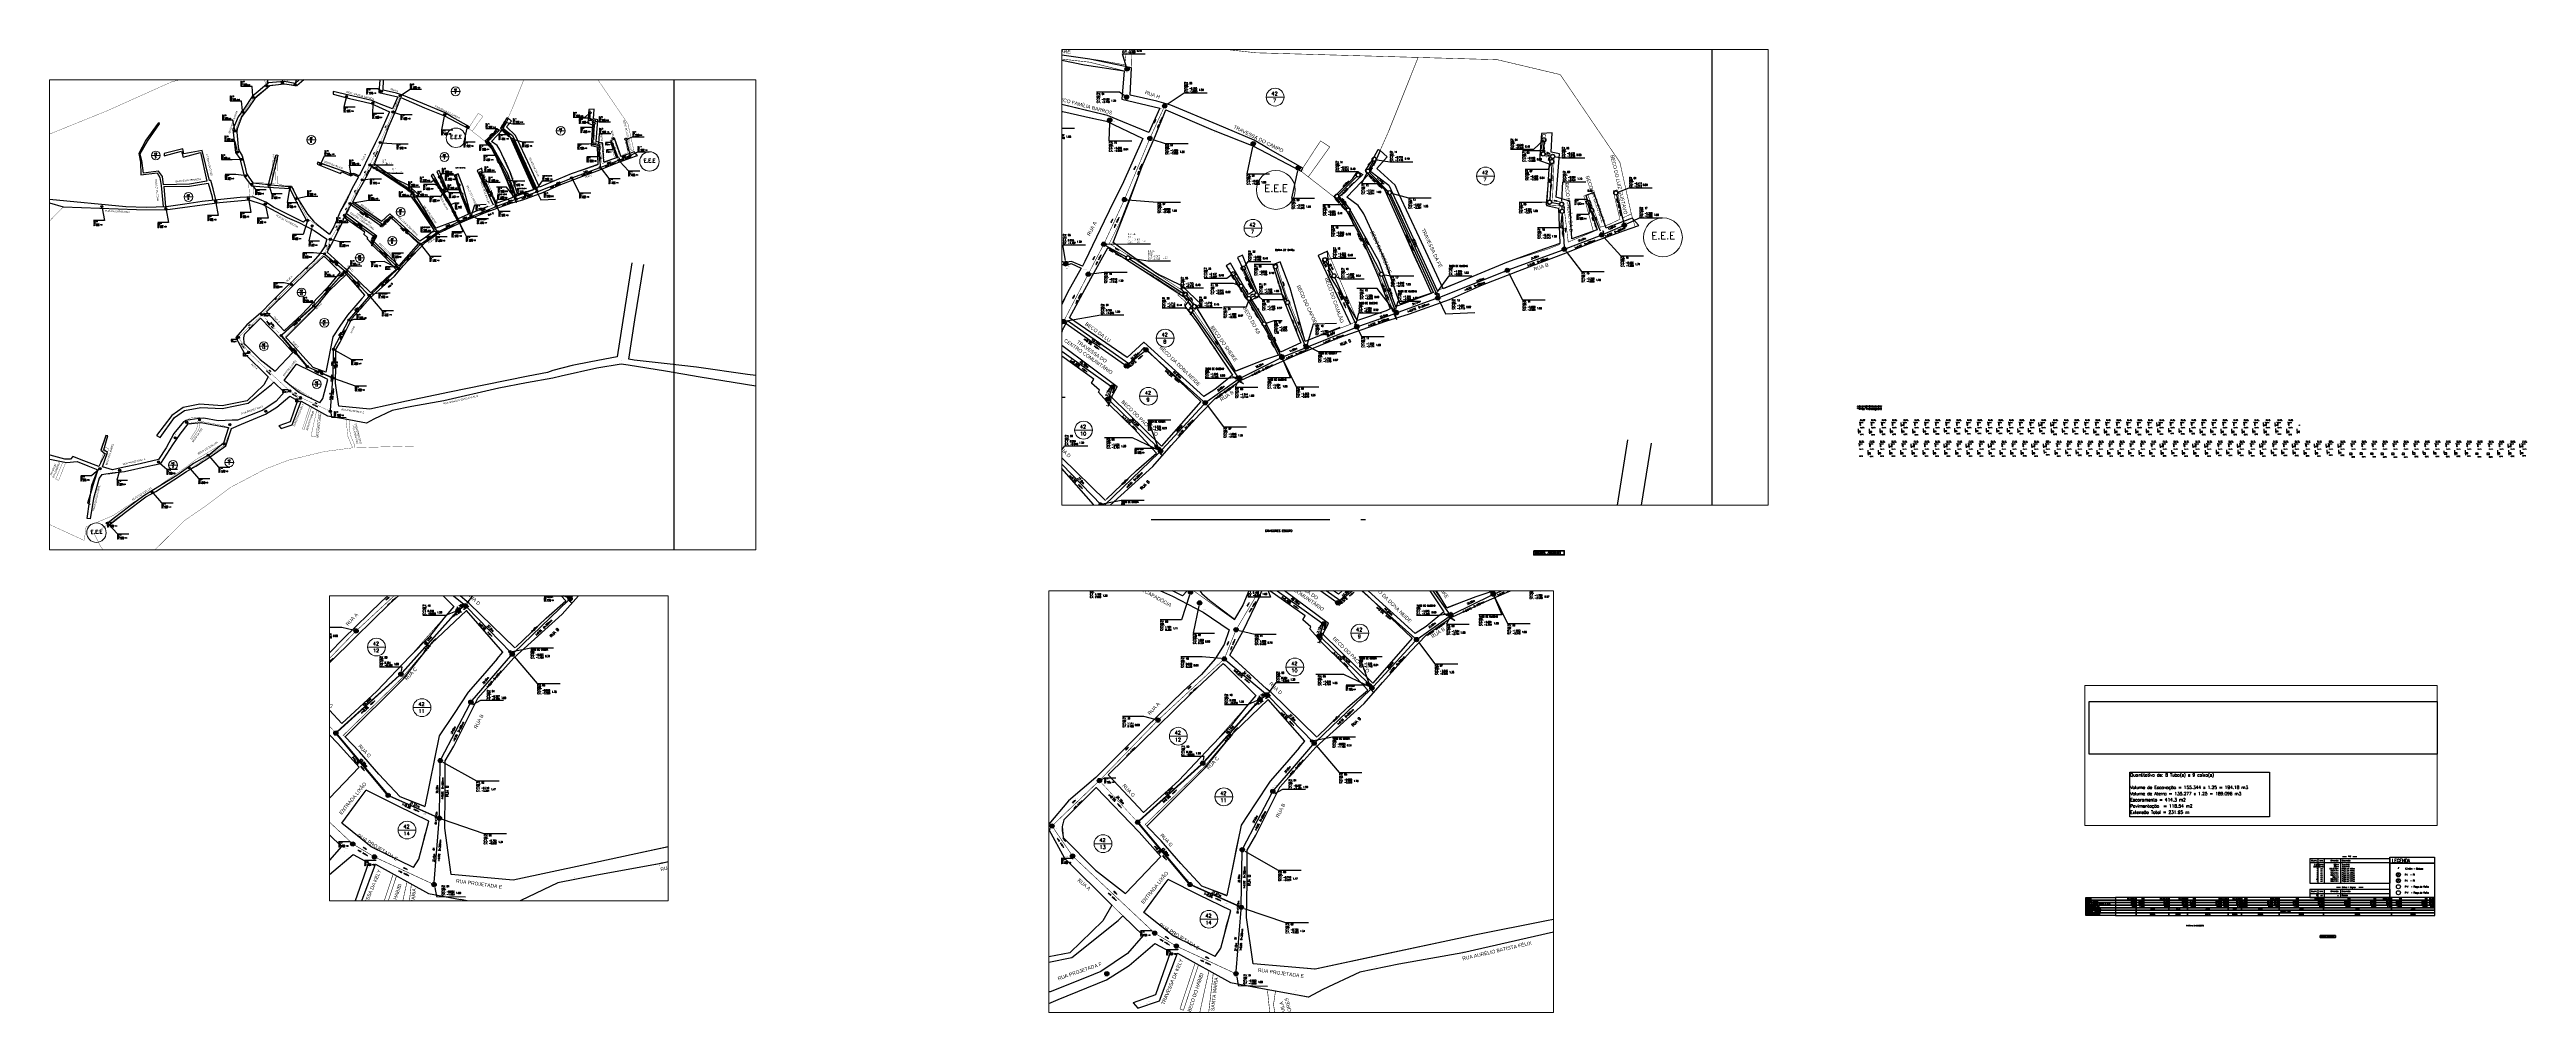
# Paper-space layout 'Layout1' of a CAD drawing. Extents: x -1109 to 1672, y -498 to 584.
# The model-space entities are those that its viewports show. They can reach past a viewport. Long polylines and large blocks are cut down to what shows.
import ezdxf
from ezdxf.enums import TextEntityAlignment as Align

# ---------------------------------------------------------------- set-up
doc = ezdxf.new("R2010")
doc.units = 0
doc.header["$PDMODE"] = 3
doc.header["$PDSIZE"] = 0.1
doc.linetypes.add('LIN0', pattern=[0])
for name, color, linetype in [('0-quadras', 5, 'Continuous'), ('A_Alerta', 2, 'Continuous'), ('DETALHE_POCO_COT', 8, 'Continuous'), ('DETALHE_POCO_FOR', 7, 'Continuous'), ('DETALHE_POCO_TIT', 5, 'Continuous'), ('DETALHE_POCO_TUB', 4, 'Continuous'), ('DETALHE_POCO_TXT', 7, 'Continuous'), ('GUIA', 7, 'Continuous'), ('Heights', 7, 'Continuous'), ('Layer1', 5, 'Continuous'), ('LISTAGEM_LINHA', 7, 'Continuous'), ('LISTAGEM_TEXTO', 7, 'Continuous'), ('MURO', 251, 'Continuous'), ('PONTOS-Caixas - Esgoto_U', 10, 'Continuous'), ('PONTOS-CAIXAS_U', 1, 'Continuous'), ('PS_IND_COMPRIMENTO', 7, 'Continuous'), ('PS_IND_DIAMETRO', 7, 'Continuous'), ('PS_IND_FLUXO', 3, 'Continuous'), ('PS_IND_INCLINACAO', 7, 'Continuous'), ('PS_LINHA_QUADRO_LEGENDA', 8, 'Continuous'), ('PS_PERFIL_COTA_LIN', 7, 'Continuous'), ('PS_PERFIL_COTA_TXT', 5, 'Continuous'), ('PS_PONTOS_IDENTIFICACAO_LIN', 7, 'Continuous'), ('PS_PONTOS_IDENTIFICACAO_TXT', 7, 'Continuous'), ('PS_TEXTO_QUADRO_LEGENDA', 7, 'Continuous'), ('QUADRA-DEF', 7, 'Continuous'), ('Survey.td2_Mark', 7, 'Continuous'), ('T-MARGEM', 7, 'Continuous'), ('TEXTO', 7, 'Continuous'), ('TUBO_PVC', 1, 'Continuous'), ('TXT-LOGRAD', 3, 'Continuous')]:
    doc.layers.add(name, color=color, linetype=linetype)
doc.layers.add('COTAS', color=7, linetype='Continuous', lineweight=9)
doc.layers.add('INDICAÇÃO', color=4, linetype='LIN0', lineweight=20, true_color=0x00ffff)
doc.layers.add('ORIGINAL ASSINADO', color=1, linetype='Continuous', lineweight=50, plot=False)
doc.layers.get('0').off()
doc.layers.get('0').freeze()
doc.styles.add('CARIMBO', font='arial.ttf', dxfattribs={"height": 2})
doc.styles.add('ROMANS', font='ROMANS.shx', dxfattribs={"height": 2})
doc.styles.add('ROMANTIC', font='romantic.ttf')
doc.styles.add('SABESP', font='ROMANS.shx', dxfattribs={"height": 2})
doc.styles.get("Standard").update_dxf_attribs({"font": 'times.ttf'})
doc.dimstyles.new('ISO-25', dxfattribs={"dimtxt": 2.5, "dimasz": 2.5, "dimexe": 1.25, "dimexo": 0.625, "dimtad": 1, "dimtxsty": 'Standard', "dimcen": 2.5, "dimadec": 0, "dimazin": 0, "dimtfac": 1, "dimtmove": 0, "dimatfit": 3, "dimfxl": 1, "dimarcsym": 0})
picture_1 = doc.add_image_def('image1.tif', size_in_pixel=(37423, 27282))

# ---------------------------------------------------------------- blocks, each defined once
blk = doc.blocks.new('*D957')
at = {"layer": 'Defpoints', "color": 0, "transparency": 16777216}
for p in [(920.8, 183.3), (921.3, 183.5), (921.3, 183.3)]:
    blk.add_point(p, dxfattribs=at)
at = {"layer": 'DETALHE_POCO_COT', "color": 0, "lineweight": -2, "transparency": 16777216}
for p, q in [((920.8, 183.3), (920.8, 183.6)), ((920.8, 183.5), (921.2, 183.5)), ((921.3, 183.3), (921.3, 183.6))]:
    blk.add_line(p, q, dxfattribs=at)
at = {"layer": 'DETALHE_POCO_COT', "color": 0, "transparency": 16777216}
for points in [[(920.8, 183.5), (920.8, 183.5), (920.8, 183.5)], [(921.2, 183.5), (921.2, 183.5), (921.3, 183.5)]]:
    blk.add_solid(points, dxfattribs=at)
at = {"layer": 'DETALHE_POCO_COT', "color": 0, "transparency": 16777216, "insert": (921, 183.6), "char_height": 0.0448, "attachment_point": 5}
blk.add_mtext('0.50', dxfattribs=at)
blk = doc.blocks.new('*D958')
at = {"layer": 'Defpoints', "color": 0, "transparency": 16777216}
for p in [(920.6, 183.3), (920.8, 183.3), (920.8, 182.8)]:
    blk.add_point(p, dxfattribs=at)
at = {"layer": 'DETALHE_POCO_COT', "color": 0, "lineweight": -2, "transparency": 16777216}
for p, q in [((920.8, 183.3), (920.5, 183.3)), ((920.8, 182.8), (920.5, 182.8)), ((920.6, 182.9), (920.6, 183.3))]:
    blk.add_line(p, q, dxfattribs=at)
at = {"layer": 'DETALHE_POCO_COT', "color": 0, "transparency": 16777216}
for points in [[(920.6, 183.3), (920.6, 183.3), (920.6, 183.3)], [(920.6, 182.9), (920.6, 182.9), (920.6, 182.8)]]:
    blk.add_solid(points, dxfattribs=at)
at = {"layer": 'DETALHE_POCO_COT', "color": 0, "transparency": 16777216, "insert": (920.5, 183.1), "char_height": 0.0448, "attachment_point": 5, "rotation": 90}
blk.add_mtext('0.50', dxfattribs=at)
blk = doc.blocks.new('*D959')
at = {"layer": 'Defpoints', "color": 0, "transparency": 16777216}
for p in [(920.6, 181.6), (920.8, 181.6), (920.8, 180.6)]:
    blk.add_point(p, dxfattribs=at)
at = {"layer": 'DETALHE_POCO_COT', "color": 0, "lineweight": -2, "transparency": 16777216}
for p, q in [((920.8, 181.6), (920.6, 181.6)), ((920.6, 180.6), (920.6, 181.5)), ((920.8, 180.6), (920.6, 180.6))]:
    blk.add_line(p, q, dxfattribs=at)
at = {"layer": 'DETALHE_POCO_COT', "color": 0, "transparency": 16777216}
for points in [[(920.6, 181.5), (920.6, 181.5), (920.6, 181.6)], [(920.6, 180.6), (920.6, 180.6), (920.6, 180.6)]]:
    blk.add_solid(points, dxfattribs=at)
at = {"layer": 'DETALHE_POCO_COT', "color": 0, "transparency": 16777216, "insert": (920.6, 181.1), "char_height": 0.0448, "attachment_point": 5, "rotation": 90}
blk.add_mtext('1.00', dxfattribs=at)
blk = doc.blocks.new('*D960')
at = {"layer": 'Defpoints', "color": 0, "transparency": 16777216}
for p in [(922.4, 183.3), (922.9, 183.5), (922.9, 183.3)]:
    blk.add_point(p, dxfattribs=at)
at = {"layer": 'DETALHE_POCO_COT', "color": 0, "lineweight": -2, "transparency": 16777216}
for p, q in [((922.4, 183.3), (922.4, 183.6)), ((922.5, 183.5), (922.9, 183.5)), ((922.9, 183.3), (922.9, 183.6))]:
    blk.add_line(p, q, dxfattribs=at)
at = {"layer": 'DETALHE_POCO_COT', "color": 0, "transparency": 16777216}
for points in [[(922.5, 183.5), (922.5, 183.5), (922.4, 183.5)], [(922.9, 183.5), (922.9, 183.5), (922.9, 183.5)]]:
    blk.add_solid(points, dxfattribs=at)
at = {"layer": 'DETALHE_POCO_COT', "color": 0, "transparency": 16777216, "insert": (922.7, 183.6), "char_height": 0.0448, "attachment_point": 5}
blk.add_mtext('0.50', dxfattribs=at)
blk = doc.blocks.new('*D961')
at = {"layer": 'Defpoints', "color": 0, "transparency": 16777216}
for p in [(922.2, 183.3), (922.4, 183.3), (922.4, 182.8)]:
    blk.add_point(p, dxfattribs=at)
at = {"layer": 'DETALHE_POCO_COT', "color": 0, "lineweight": -2, "transparency": 16777216}
for p, q in [((922.4, 183.3), (922.2, 183.3)), ((922.2, 182.9), (922.2, 183.3)), ((922.4, 182.8), (922.2, 182.8))]:
    blk.add_line(p, q, dxfattribs=at)
at = {"layer": 'DETALHE_POCO_COT', "color": 0, "transparency": 16777216}
for points in [[(922.2, 183.3), (922.2, 183.3), (922.2, 183.3)], [(922.2, 182.9), (922.2, 182.9), (922.2, 182.8)]]:
    blk.add_solid(points, dxfattribs=at)
at = {"layer": 'DETALHE_POCO_COT', "color": 0, "transparency": 16777216, "insert": (922.1, 183.1), "char_height": 0.0448, "attachment_point": 5, "rotation": 90}
blk.add_mtext('0.50', dxfattribs=at)
blk = doc.blocks.new('*D962')
at = {"layer": 'Defpoints', "color": 0, "transparency": 16777216}
for p in [(922.3, 181.4), (922.4, 181.4), (922.4, 180)]:
    blk.add_point(p, dxfattribs=at)
at = {"layer": 'DETALHE_POCO_COT', "color": 0, "lineweight": -2, "transparency": 16777216}
for p, q in [((922.4, 181.4), (922.2, 181.4)), ((922.4, 180), (922.2, 180)), ((922.3, 180.1), (922.3, 181.3))]:
    blk.add_line(p, q, dxfattribs=at)
at = {"layer": 'DETALHE_POCO_COT', "color": 0, "transparency": 16777216}
for points in [[(922.2, 181.3), (922.3, 181.3), (922.3, 181.4)], [(922.2, 180.1), (922.3, 180.1), (922.3, 180)]]:
    blk.add_solid(points, dxfattribs=at)
at = {"layer": 'DETALHE_POCO_COT', "color": 0, "transparency": 16777216, "insert": (922.2, 180.7), "char_height": 0.0448, "attachment_point": 5, "rotation": 90}
blk.add_mtext('1.34', dxfattribs=at)
blk = doc.blocks.new('*D963')
at = {"layer": 'Defpoints', "color": 0, "transparency": 16777216}
for p in [(922.8, 180.2), (922.9, 180.2), (922.9, 180)]:
    blk.add_point(p, dxfattribs=at)
at = {"layer": 'DETALHE_POCO_COT', "color": 0, "lineweight": -2, "transparency": 16777216}
for p, q in [((922.9, 180.2), (922.7, 180.2)), ((922.9, 180), (922.7, 180)), ((922.8, 180.1), (922.8, 180.1))]:
    blk.add_line(p, q, dxfattribs=at)
at = {"layer": 'DETALHE_POCO_COT', "color": 0, "transparency": 16777216}
for points in [[(922.8, 180.1), (922.8, 180.1), (922.8, 180.2)], [(922.8, 180.1), (922.8, 180.1), (922.8, 180)]]:
    blk.add_solid(points, dxfattribs=at)
at = {"layer": 'DETALHE_POCO_COT', "color": 0, "transparency": 16777216, "insert": (922.7, 180.1), "char_height": 0.0448, "attachment_point": 5, "rotation": 90}
blk.add_mtext('0.13', dxfattribs=at)
blk = doc.blocks.new('*D964')
at = {"layer": 'Defpoints', "color": 0, "transparency": 16777216}
for p in [(924.1, 183.3), (924.6, 183.5), (924.6, 183.3)]:
    blk.add_point(p, dxfattribs=at)
at = {"layer": 'DETALHE_POCO_COT', "color": 0, "lineweight": -2, "transparency": 16777216}
for p, q in [((924.1, 183.3), (924.1, 183.6)), ((924.1, 183.5), (924.6, 183.5)), ((924.6, 183.3), (924.6, 183.6))]:
    blk.add_line(p, q, dxfattribs=at)
at = {"layer": 'DETALHE_POCO_COT', "color": 0, "transparency": 16777216}
for points in [[(924.1, 183.5), (924.1, 183.5), (924.1, 183.5)], [(924.6, 183.5), (924.6, 183.5), (924.6, 183.5)]]:
    blk.add_solid(points, dxfattribs=at)
at = {"layer": 'DETALHE_POCO_COT', "color": 0, "transparency": 16777216, "insert": (924.3, 183.6), "char_height": 0.0448, "attachment_point": 5}
blk.add_mtext('0.50', dxfattribs=at)
blk = doc.blocks.new('*D965')
at = {"layer": 'Defpoints', "color": 0, "transparency": 16777216}
for p in [(923.9, 183.3), (924.1, 183.3), (924.1, 182.8)]:
    blk.add_point(p, dxfattribs=at)
at = {"layer": 'DETALHE_POCO_COT', "color": 0, "lineweight": -2, "transparency": 16777216}
for p, q in [((924.1, 183.3), (923.9, 183.3)), ((923.9, 182.9), (923.9, 183.3)), ((924.1, 182.8), (923.9, 182.8))]:
    blk.add_line(p, q, dxfattribs=at)
at = {"layer": 'DETALHE_POCO_COT', "color": 0, "transparency": 16777216}
for points in [[(923.9, 183.3), (923.9, 183.3), (923.9, 183.3)], [(923.9, 182.9), (923.9, 182.9), (923.9, 182.8)]]:
    blk.add_solid(points, dxfattribs=at)
at = {"layer": 'DETALHE_POCO_COT', "color": 0, "transparency": 16777216, "insert": (923.8, 183.1), "char_height": 0.0448, "attachment_point": 5, "rotation": 90}
blk.add_mtext('0.50', dxfattribs=at)
blk = doc.blocks.new('*D966')
at = {"layer": 'Defpoints', "color": 0, "transparency": 16777216}
for p in [(923.9, 181.5), (924.1, 181.5), (924.1, 180)]:
    blk.add_point(p, dxfattribs=at)
at = {"layer": 'DETALHE_POCO_COT', "color": 0, "lineweight": -2, "transparency": 16777216}
for p, q in [((924.1, 181.5), (923.9, 181.5)), ((923.9, 180), (923.9, 181.4)), ((924.1, 180), (923.9, 180))]:
    blk.add_line(p, q, dxfattribs=at)
at = {"layer": 'DETALHE_POCO_COT', "color": 0, "transparency": 16777216}
for points in [[(923.9, 181.4), (923.9, 181.4), (923.9, 181.5)], [(923.9, 180), (923.9, 180), (923.9, 180)]]:
    blk.add_solid(points, dxfattribs=at)
at = {"layer": 'DETALHE_POCO_COT', "color": 0, "transparency": 16777216, "insert": (923.9, 180.7), "char_height": 0.0448, "attachment_point": 5, "rotation": 90}
blk.add_mtext('1.47', dxfattribs=at)
blk = doc.blocks.new('*D967')
at = {"layer": 'Defpoints', "color": 0, "transparency": 16777216}
for p in [(925.9, 183.3), (926.4, 183.5), (926.4, 183.3)]:
    blk.add_point(p, dxfattribs=at)
at = {"layer": 'DETALHE_POCO_COT', "color": 0, "lineweight": -2, "transparency": 16777216}
for p, q in [((925.9, 183.3), (925.9, 183.6)), ((925.9, 183.5), (926.4, 183.5)), ((926.4, 183.3), (926.4, 183.6))]:
    blk.add_line(p, q, dxfattribs=at)
at = {"layer": 'DETALHE_POCO_COT', "color": 0, "transparency": 16777216}
for points in [[(925.9, 183.5), (925.9, 183.5), (925.9, 183.5)], [(926.4, 183.5), (926.4, 183.5), (926.4, 183.5)]]:
    blk.add_solid(points, dxfattribs=at)
at = {"layer": 'DETALHE_POCO_COT', "color": 0, "transparency": 16777216, "insert": (926.1, 183.6), "char_height": 0.0448, "attachment_point": 5}
blk.add_mtext('0.50', dxfattribs=at)
blk = doc.blocks.new('*D968')
at = {"layer": 'Defpoints', "color": 0, "transparency": 16777216}
for p in [(925.7, 183.3), (925.9, 183.3), (925.9, 182.8)]:
    blk.add_point(p, dxfattribs=at)
at = {"layer": 'DETALHE_POCO_COT', "color": 0, "lineweight": -2, "transparency": 16777216}
for p, q in [((925.9, 183.3), (925.7, 183.3)), ((925.7, 182.9), (925.7, 183.3)), ((925.9, 182.8), (925.7, 182.8))]:
    blk.add_line(p, q, dxfattribs=at)
at = {"layer": 'DETALHE_POCO_COT', "color": 0, "transparency": 16777216}
for points in [[(925.7, 183.3), (925.7, 183.3), (925.7, 183.3)], [(925.7, 182.9), (925.7, 182.9), (925.7, 182.8)]]:
    blk.add_solid(points, dxfattribs=at)
at = {"layer": 'DETALHE_POCO_COT', "color": 0, "transparency": 16777216, "insert": (925.6, 183.1), "char_height": 0.0448, "attachment_point": 5, "rotation": 90}
blk.add_mtext('0.50', dxfattribs=at)
blk = doc.blocks.new('*D969')
at = {"layer": 'Defpoints', "color": 0, "transparency": 16777216}
for p in [(925.7, 181.3), (925.9, 181.3), (925.9, 179.4)]:
    blk.add_point(p, dxfattribs=at)
at = {"layer": 'DETALHE_POCO_COT', "color": 0, "lineweight": -2, "transparency": 16777216}
for p, q in [((925.9, 181.3), (925.7, 181.3)), ((925.7, 179.5), (925.7, 181.3)), ((925.9, 179.4), (925.7, 179.4))]:
    blk.add_line(p, q, dxfattribs=at)
at = {"layer": 'DETALHE_POCO_COT', "color": 0, "transparency": 16777216}
for points in [[(925.7, 181.3), (925.7, 181.3), (925.7, 181.3)], [(925.7, 179.5), (925.7, 179.5), (925.7, 179.4)]]:
    blk.add_solid(points, dxfattribs=at)
at = {"layer": 'DETALHE_POCO_COT', "color": 0, "transparency": 16777216, "insert": (925.7, 180.4), "char_height": 0.0448, "attachment_point": 5, "rotation": 90}
blk.add_mtext('1.90', dxfattribs=at)
blk = doc.blocks.new('*D970')
at = {"layer": 'Defpoints', "color": 0, "transparency": 16777216}
for p in [(927.6, 183.3), (928.1, 183.5), (928.1, 183.3)]:
    blk.add_point(p, dxfattribs=at)
at = {"layer": 'DETALHE_POCO_COT', "color": 0, "lineweight": -2, "transparency": 16777216}
for p, q in [((927.6, 183.3), (927.6, 183.6)), ((927.7, 183.5), (928.1, 183.5)), ((928.1, 183.3), (928.1, 183.6))]:
    blk.add_line(p, q, dxfattribs=at)
at = {"layer": 'DETALHE_POCO_COT', "color": 0, "transparency": 16777216}
for points in [[(927.7, 183.5), (927.7, 183.5), (927.6, 183.5)], [(928.1, 183.5), (928.1, 183.5), (928.1, 183.5)]]:
    blk.add_solid(points, dxfattribs=at)
at = {"layer": 'DETALHE_POCO_COT', "color": 0, "transparency": 16777216, "insert": (927.9, 183.6), "char_height": 0.0448, "attachment_point": 5}
blk.add_mtext('0.50', dxfattribs=at)
blk = doc.blocks.new('*D971')
at = {"layer": 'Defpoints', "color": 0, "transparency": 16777216}
for p in [(927.4, 183.3), (927.6, 183.3), (927.6, 182.8)]:
    blk.add_point(p, dxfattribs=at)
at = {"layer": 'DETALHE_POCO_COT', "color": 0, "lineweight": -2, "transparency": 16777216}
for p, q in [((927.6, 183.3), (927.4, 183.3)), ((927.4, 182.9), (927.4, 183.3)), ((927.6, 182.8), (927.4, 182.8))]:
    blk.add_line(p, q, dxfattribs=at)
at = {"layer": 'DETALHE_POCO_COT', "color": 0, "transparency": 16777216}
for points in [[(927.4, 183.3), (927.4, 183.3), (927.4, 183.3)], [(927.4, 182.9), (927.4, 182.9), (927.4, 182.8)]]:
    blk.add_solid(points, dxfattribs=at)
at = {"layer": 'DETALHE_POCO_COT', "color": 0, "transparency": 16777216, "insert": (927.4, 183.1), "char_height": 0.0448, "attachment_point": 5, "rotation": 90}
blk.add_mtext('0.50', dxfattribs=at)
blk = doc.blocks.new('*D972')
at = {"layer": 'Defpoints', "color": 0, "transparency": 16777216}
for p in [(927.5, 181.1), (927.6, 181.1), (927.6, 179.3)]:
    blk.add_point(p, dxfattribs=at)
at = {"layer": 'DETALHE_POCO_COT', "color": 0, "lineweight": -2, "transparency": 16777216}
for p, q in [((927.6, 181.1), (927.4, 181.1)), ((927.6, 179.3), (927.4, 179.3)), ((927.5, 179.4), (927.5, 181.1))]:
    blk.add_line(p, q, dxfattribs=at)
at = {"layer": 'DETALHE_POCO_COT', "color": 0, "transparency": 16777216}
for points in [[(927.5, 181.1), (927.5, 181.1), (927.5, 181.1)], [(927.5, 179.4), (927.5, 179.4), (927.5, 179.3)]]:
    blk.add_solid(points, dxfattribs=at)
at = {"layer": 'DETALHE_POCO_COT', "color": 0, "transparency": 16777216, "insert": (927.4, 180.2), "char_height": 0.0448, "attachment_point": 5, "rotation": 90}
blk.add_mtext('1.78', dxfattribs=at)
blk = doc.blocks.new('*D973')
at = {"layer": 'Defpoints', "color": 0, "transparency": 16777216}
for p in [(928, 180.8), (928.1, 180.8), (928.1, 179.3)]:
    blk.add_point(p, dxfattribs=at)
at = {"layer": 'DETALHE_POCO_COT', "color": 0, "lineweight": -2, "transparency": 16777216}
for p, q in [((928.1, 180.8), (928, 180.8)), ((928, 179.4), (928, 180.8)), ((928.1, 179.3), (928, 179.3))]:
    blk.add_line(p, q, dxfattribs=at)
at = {"layer": 'DETALHE_POCO_COT', "color": 0, "transparency": 16777216}
for points in [[(928, 180.8), (928, 180.8), (928, 180.8)], [(928, 179.4), (928, 179.4), (928, 179.3)]]:
    blk.add_solid(points, dxfattribs=at)
at = {"layer": 'DETALHE_POCO_COT', "color": 0, "transparency": 16777216, "insert": (927.9, 180.1), "char_height": 0.0448, "attachment_point": 5, "rotation": 90}
blk.add_mtext('1.48', dxfattribs=at)
blk = doc.blocks.new('*D974')
at = {"layer": 'Defpoints', "color": 0, "transparency": 16777216}
for p in [(929.3, 183.3), (929.8, 183.5), (929.8, 183.3)]:
    blk.add_point(p, dxfattribs=at)
at = {"layer": 'DETALHE_POCO_COT', "color": 0, "lineweight": -2, "transparency": 16777216}
for p, q in [((929.3, 183.3), (929.3, 183.6)), ((929.3, 183.5), (929.7, 183.5)), ((929.8, 183.3), (929.8, 183.6))]:
    blk.add_line(p, q, dxfattribs=at)
at = {"layer": 'DETALHE_POCO_COT', "color": 0, "transparency": 16777216}
for points in [[(929.3, 183.5), (929.3, 183.5), (929.3, 183.5)], [(929.7, 183.5), (929.7, 183.5), (929.8, 183.5)]]:
    blk.add_solid(points, dxfattribs=at)
at = {"layer": 'DETALHE_POCO_COT', "color": 0, "transparency": 16777216, "insert": (929.5, 183.6), "char_height": 0.0448, "attachment_point": 5}
blk.add_mtext('0.50', dxfattribs=at)
blk = doc.blocks.new('*D975')
at = {"layer": 'Defpoints', "color": 0, "transparency": 16777216}
for p in [(929, 183.3), (929.3, 183.3), (929.3, 182.8)]:
    blk.add_point(p, dxfattribs=at)
at = {"layer": 'DETALHE_POCO_COT', "color": 0, "lineweight": -2, "transparency": 16777216}
for p, q in [((929.2, 183.3), (929, 183.3)), ((929, 182.9), (929, 183.3)), ((929.2, 182.8), (929, 182.8))]:
    blk.add_line(p, q, dxfattribs=at)
at = {"layer": 'DETALHE_POCO_COT', "color": 0, "transparency": 16777216}
for points in [[(929, 183.3), (929, 183.3), (929, 183.3)], [(929, 182.9), (929, 182.9), (929, 182.8)]]:
    blk.add_solid(points, dxfattribs=at)
at = {"layer": 'DETALHE_POCO_COT', "color": 0, "transparency": 16777216, "insert": (929, 183.1), "char_height": 0.0448, "attachment_point": 5, "rotation": 90}
blk.add_mtext('0.50', dxfattribs=at)
blk = doc.blocks.new('*D976')
at = {"layer": 'Defpoints', "color": 0, "transparency": 16777216}
for p in [(929.1, 182.3), (929.3, 182.3), (929.3, 182.1)]:
    blk.add_point(p, dxfattribs=at)
at = {"layer": 'DETALHE_POCO_COT', "color": 0, "lineweight": -2, "transparency": 16777216}
for p, q in [((929.2, 182.3), (929.1, 182.3)), ((929.1, 182.1), (929.1, 182.2)), ((929.2, 182.1), (929.1, 182.1))]:
    blk.add_line(p, q, dxfattribs=at)
at = {"layer": 'DETALHE_POCO_COT', "color": 0, "transparency": 16777216}
for points in [[(929.1, 182.2), (929.1, 182.2), (929.1, 182.3)], [(929.1, 182.1), (929.1, 182.1), (929.1, 182.1)]]:
    blk.add_solid(points, dxfattribs=at)
at = {"layer": 'DETALHE_POCO_COT', "color": 0, "transparency": 16777216, "insert": (929.1, 182.2), "char_height": 0.0448, "attachment_point": 5, "rotation": 90}
blk.add_mtext('0.21', dxfattribs=at)
blk = doc.blocks.new('*D977')
at = {"layer": 'Defpoints', "color": 0, "transparency": 16777216}
for p in [(930.4, 183.3), (930.9, 183.5), (930.9, 183.3)]:
    blk.add_point(p, dxfattribs=at)
at = {"layer": 'DETALHE_POCO_COT', "color": 0, "lineweight": -2, "transparency": 16777216}
for p, q in [((930.4, 183.3), (930.4, 183.6)), ((930.5, 183.5), (930.9, 183.5)), ((930.9, 183.3), (930.9, 183.6))]:
    blk.add_line(p, q, dxfattribs=at)
at = {"layer": 'DETALHE_POCO_COT', "color": 0, "transparency": 16777216}
for points in [[(930.5, 183.5), (930.5, 183.5), (930.4, 183.5)], [(930.9, 183.5), (930.9, 183.5), (930.9, 183.5)]]:
    blk.add_solid(points, dxfattribs=at)
at = {"layer": 'DETALHE_POCO_COT', "color": 0, "transparency": 16777216, "insert": (930.7, 183.6), "char_height": 0.0448, "attachment_point": 5}
blk.add_mtext('0.50', dxfattribs=at)
blk = doc.blocks.new('*D978')
at = {"layer": 'Defpoints', "color": 0, "transparency": 16777216}
for p in [(930.2, 183.3), (930.4, 183.3), (930.4, 182.8)]:
    blk.add_point(p, dxfattribs=at)
at = {"layer": 'DETALHE_POCO_COT', "color": 0, "lineweight": -2, "transparency": 16777216}
for p, q in [((930.4, 183.3), (930.2, 183.3)), ((930.2, 182.9), (930.2, 183.3)), ((930.4, 182.8), (930.2, 182.8))]:
    blk.add_line(p, q, dxfattribs=at)
at = {"layer": 'DETALHE_POCO_COT', "color": 0, "transparency": 16777216}
for points in [[(930.2, 183.3), (930.2, 183.3), (930.2, 183.3)], [(930.2, 182.9), (930.2, 182.9), (930.2, 182.8)]]:
    blk.add_solid(points, dxfattribs=at)
at = {"layer": 'DETALHE_POCO_COT', "color": 0, "transparency": 16777216, "insert": (930.2, 183.1), "char_height": 0.0448, "attachment_point": 5, "rotation": 90}
blk.add_mtext('0.50', dxfattribs=at)
blk = doc.blocks.new('*D979')
at = {"layer": 'Defpoints', "color": 0, "transparency": 16777216}
for p in [(930.3, 181.3), (930.4, 181.3), (930.4, 180)]:
    blk.add_point(p, dxfattribs=at)
at = {"layer": 'DETALHE_POCO_COT', "color": 0, "lineweight": -2, "transparency": 16777216}
for p, q in [((930.4, 181.3), (930.2, 181.3)), ((930.4, 180), (930.2, 180)), ((930.3, 180), (930.3, 181.3))]:
    blk.add_line(p, q, dxfattribs=at)
at = {"layer": 'DETALHE_POCO_COT', "color": 0, "transparency": 16777216}
for points in [[(930.3, 181.3), (930.3, 181.3), (930.3, 181.3)], [(930.3, 180), (930.3, 180), (930.3, 180)]]:
    blk.add_solid(points, dxfattribs=at)
at = {"layer": 'DETALHE_POCO_COT', "color": 0, "transparency": 16777216, "insert": (930.2, 180.7), "char_height": 0.0448, "attachment_point": 5, "rotation": 90}
blk.add_mtext('1.35', dxfattribs=at)
blk = doc.blocks.new('*D980')
at = {"layer": 'Defpoints', "color": 0, "transparency": 16777216}
for p in [(930.8, 180.3), (930.9, 180.3), (930.9, 180)]:
    blk.add_point(p, dxfattribs=at)
at = {"layer": 'DETALHE_POCO_COT', "color": 0, "lineweight": -2, "transparency": 16777216}
for p, q in [((930.9, 180.3), (930.8, 180.3)), ((930.8, 180), (930.8, 180.2)), ((930.9, 180), (930.8, 180))]:
    blk.add_line(p, q, dxfattribs=at)
at = {"layer": 'DETALHE_POCO_COT', "color": 0, "transparency": 16777216}
for points in [[(930.8, 180.2), (930.8, 180.2), (930.8, 180.3)], [(930.8, 180), (930.8, 180), (930.8, 180)]]:
    blk.add_solid(points, dxfattribs=at)
at = {"layer": 'DETALHE_POCO_COT', "color": 0, "transparency": 16777216, "insert": (930.7, 180.1), "char_height": 0.0448, "attachment_point": 5, "rotation": 90}
blk.add_mtext('0.29', dxfattribs=at)
blk = doc.blocks.new('*D981')
at = {"layer": 'Defpoints', "color": 0, "transparency": 16777216}
for p in [(932, 183.3), (932.5, 183.5), (932.5, 183.3)]:
    blk.add_point(p, dxfattribs=at)
at = {"layer": 'DETALHE_POCO_COT', "color": 0, "lineweight": -2, "transparency": 16777216}
for p, q in [((932, 183.3), (932, 183.6)), ((932.1, 183.5), (932.5, 183.5)), ((932.5, 183.3), (932.5, 183.6))]:
    blk.add_line(p, q, dxfattribs=at)
at = {"layer": 'DETALHE_POCO_COT', "color": 0, "transparency": 16777216}
for points in [[(932.1, 183.5), (932.1, 183.5), (932, 183.5)], [(932.5, 183.5), (932.5, 183.5), (932.5, 183.5)]]:
    blk.add_solid(points, dxfattribs=at)
at = {"layer": 'DETALHE_POCO_COT', "color": 0, "transparency": 16777216, "insert": (932.3, 183.6), "char_height": 0.0448, "attachment_point": 5}
blk.add_mtext('0.50', dxfattribs=at)
blk = doc.blocks.new('*D982')
at = {"layer": 'Defpoints', "color": 0, "transparency": 16777216}
for p in [(931.8, 183.3), (932, 183.3), (932, 182.8)]:
    blk.add_point(p, dxfattribs=at)
at = {"layer": 'DETALHE_POCO_COT', "color": 0, "lineweight": -2, "transparency": 16777216}
for p, q in [((932, 183.3), (931.8, 183.3)), ((931.8, 182.9), (931.8, 183.3)), ((932, 182.8), (931.8, 182.8))]:
    blk.add_line(p, q, dxfattribs=at)
at = {"layer": 'DETALHE_POCO_COT', "color": 0, "transparency": 16777216}
for points in [[(931.8, 183.3), (931.8, 183.3), (931.8, 183.3)], [(931.8, 182.9), (931.8, 182.9), (931.8, 182.8)]]:
    blk.add_solid(points, dxfattribs=at)
at = {"layer": 'DETALHE_POCO_COT', "color": 0, "transparency": 16777216, "insert": (931.8, 183.1), "char_height": 0.0448, "attachment_point": 5, "rotation": 90}
blk.add_mtext('0.50', dxfattribs=at)
blk = doc.blocks.new('*D983')
at = {"layer": 'Defpoints', "color": 0, "transparency": 16777216}
for p in [(931.9, 181.2), (932, 181.2), (932, 179.6)]:
    blk.add_point(p, dxfattribs=at)
at = {"layer": 'DETALHE_POCO_COT', "color": 0, "lineweight": -2, "transparency": 16777216}
for p, q in [((932, 181.2), (931.9, 181.2)), ((931.9, 179.7), (931.9, 181.2)), ((932, 179.6), (931.9, 179.6))]:
    blk.add_line(p, q, dxfattribs=at)
at = {"layer": 'DETALHE_POCO_COT', "color": 0, "transparency": 16777216}
for points in [[(931.9, 181.2), (931.9, 181.2), (931.9, 181.2)], [(931.9, 179.7), (931.9, 179.7), (931.9, 179.6)]]:
    blk.add_solid(points, dxfattribs=at)
at = {"layer": 'DETALHE_POCO_COT', "color": 0, "transparency": 16777216, "insert": (931.9, 180.4), "char_height": 0.0448, "attachment_point": 5, "rotation": 90}
blk.add_mtext('1.60', dxfattribs=at)
blk = doc.blocks.new('*D984')
at = {"layer": 'Defpoints', "color": 0, "transparency": 16777216}
for p in [(933.7, 183.3), (934.2, 183.5), (934.2, 183.3)]:
    blk.add_point(p, dxfattribs=at)
at = {"layer": 'DETALHE_POCO_COT', "color": 0, "lineweight": -2, "transparency": 16777216}
for p, q in [((933.7, 183.3), (933.7, 183.6)), ((933.7, 183.5), (934.1, 183.5)), ((934.2, 183.3), (934.2, 183.6))]:
    blk.add_line(p, q, dxfattribs=at)
at = {"layer": 'DETALHE_POCO_COT', "color": 0, "transparency": 16777216}
for points in [[(933.7, 183.5), (933.7, 183.5), (933.7, 183.5)], [(934.1, 183.5), (934.1, 183.5), (934.2, 183.5)]]:
    blk.add_solid(points, dxfattribs=at)
at = {"layer": 'DETALHE_POCO_COT', "color": 0, "transparency": 16777216, "insert": (933.9, 183.6), "char_height": 0.0448, "attachment_point": 5}
blk.add_mtext('0.50', dxfattribs=at)
blk = doc.blocks.new('*D985')
at = {"layer": 'Defpoints', "color": 0, "transparency": 16777216}
for p in [(933.4, 183.3), (933.7, 183.3), (933.7, 182.8)]:
    blk.add_point(p, dxfattribs=at)
at = {"layer": 'DETALHE_POCO_COT', "color": 0, "lineweight": -2, "transparency": 16777216}
for p, q in [((933.7, 183.3), (933.4, 183.3)), ((933.4, 182.9), (933.4, 183.3)), ((933.7, 182.8), (933.4, 182.8))]:
    blk.add_line(p, q, dxfattribs=at)
at = {"layer": 'DETALHE_POCO_COT', "color": 0, "transparency": 16777216}
for points in [[(933.4, 183.3), (933.4, 183.3), (933.4, 183.3)], [(933.4, 182.9), (933.4, 182.9), (933.4, 182.8)]]:
    blk.add_solid(points, dxfattribs=at)
at = {"layer": 'DETALHE_POCO_COT', "color": 0, "transparency": 16777216, "insert": (933.4, 183.1), "char_height": 0.0448, "attachment_point": 5, "rotation": 90}
blk.add_mtext('0.50', dxfattribs=at)
blk = doc.blocks.new('*D986')
at = {"layer": 'Defpoints', "color": 0, "transparency": 16777216}
for p in [(933.5, 181.2), (933.7, 181.2), (933.7, 179.7)]:
    blk.add_point(p, dxfattribs=at)
at = {"layer": 'DETALHE_POCO_COT', "color": 0, "lineweight": -2, "transparency": 16777216}
for p, q in [((933.7, 181.2), (933.5, 181.2)), ((933.5, 179.7), (933.5, 181.2)), ((933.7, 179.7), (933.5, 179.7))]:
    blk.add_line(p, q, dxfattribs=at)
at = {"layer": 'DETALHE_POCO_COT', "color": 0, "transparency": 16777216}
for points in [[(933.5, 181.2), (933.5, 181.2), (933.5, 181.2)], [(933.5, 179.7), (933.5, 179.7), (933.5, 179.7)]]:
    blk.add_solid(points, dxfattribs=at)
at = {"layer": 'DETALHE_POCO_COT', "color": 0, "transparency": 16777216, "insert": (933.5, 180.5), "char_height": 0.0448, "attachment_point": 5, "rotation": 90}
blk.add_mtext('1.56', dxfattribs=at)
blk = doc.blocks.new('*D987')
at = {"layer": 'Defpoints', "color": 0, "transparency": 16777216}
for p in [(934, 180.2), (934.2, 180.2), (934.2, 179.7)]:
    blk.add_point(p, dxfattribs=at)
at = {"layer": 'DETALHE_POCO_COT', "color": 0, "lineweight": -2, "transparency": 16777216}
for p, q in [((934.2, 180.2), (934, 180.2)), ((934, 179.7), (934, 180.1)), ((934.2, 179.7), (934, 179.7))]:
    blk.add_line(p, q, dxfattribs=at)
at = {"layer": 'DETALHE_POCO_COT', "color": 0, "transparency": 16777216}
for points in [[(934, 180.1), (934, 180.1), (934, 180.2)], [(934, 179.7), (934, 179.7), (934, 179.7)]]:
    blk.add_solid(points, dxfattribs=at)
at = {"layer": 'DETALHE_POCO_COT', "color": 0, "transparency": 16777216, "insert": (934, 179.9), "char_height": 0.0448, "attachment_point": 5, "rotation": 90}
blk.add_mtext('0.47', dxfattribs=at)
blk = doc.blocks.new('*D988')
at = {"layer": 'Defpoints', "color": 0, "transparency": 16777216}
for p in [(935.3, 183.3), (935.8, 183.5), (935.8, 183.3)]:
    blk.add_point(p, dxfattribs=at)
at = {"layer": 'DETALHE_POCO_COT', "color": 0, "lineweight": -2, "transparency": 16777216}
for p, q in [((935.3, 183.3), (935.3, 183.6)), ((935.3, 183.5), (935.7, 183.5)), ((935.8, 183.3), (935.8, 183.6))]:
    blk.add_line(p, q, dxfattribs=at)
at = {"layer": 'DETALHE_POCO_COT', "color": 0, "transparency": 16777216}
for points in [[(935.3, 183.5), (935.3, 183.5), (935.3, 183.5)], [(935.7, 183.5), (935.7, 183.5), (935.8, 183.5)]]:
    blk.add_solid(points, dxfattribs=at)
at = {"layer": 'DETALHE_POCO_COT', "color": 0, "transparency": 16777216, "insert": (935.5, 183.6), "char_height": 0.0448, "attachment_point": 5}
blk.add_mtext('0.50', dxfattribs=at)
blk = doc.blocks.new('*D989')
at = {"layer": 'Defpoints', "color": 0, "transparency": 16777216}
for p in [(935.1, 183.3), (935.3, 183.3), (935.3, 182.8)]:
    blk.add_point(p, dxfattribs=at)
at = {"layer": 'DETALHE_POCO_COT', "color": 0, "lineweight": -2, "transparency": 16777216}
for p, q in [((935.3, 183.3), (935, 183.3)), ((935.3, 182.8), (935, 182.8)), ((935.1, 182.9), (935.1, 183.3))]:
    blk.add_line(p, q, dxfattribs=at)
at = {"layer": 'DETALHE_POCO_COT', "color": 0, "transparency": 16777216}
for points in [[(935.1, 183.3), (935.1, 183.3), (935.1, 183.3)], [(935.1, 182.9), (935.1, 182.9), (935.1, 182.8)]]:
    blk.add_solid(points, dxfattribs=at)
at = {"layer": 'DETALHE_POCO_COT', "color": 0, "transparency": 16777216, "insert": (935, 183.1), "char_height": 0.0448, "attachment_point": 5, "rotation": 90}
blk.add_mtext('0.50', dxfattribs=at)
blk = doc.blocks.new('*D990')
at = {"layer": 'Defpoints', "color": 0, "transparency": 16777216}
for p in [(935.1, 181.2), (935.3, 181.2), (935.3, 179.6)]:
    blk.add_point(p, dxfattribs=at)
at = {"layer": 'DETALHE_POCO_COT', "color": 0, "lineweight": -2, "transparency": 16777216}
for p, q in [((935.3, 181.2), (935.1, 181.2)), ((935.1, 179.6), (935.1, 181.2)), ((935.3, 179.6), (935.1, 179.6))]:
    blk.add_line(p, q, dxfattribs=at)
at = {"layer": 'DETALHE_POCO_COT', "color": 0, "transparency": 16777216}
for points in [[(935.1, 181.2), (935.1, 181.2), (935.1, 181.2)], [(935.1, 179.6), (935.1, 179.6), (935.1, 179.6)]]:
    blk.add_solid(points, dxfattribs=at)
at = {"layer": 'DETALHE_POCO_COT', "color": 0, "transparency": 16777216, "insert": (935.1, 180.4), "char_height": 0.0448, "attachment_point": 5, "rotation": 90}
blk.add_mtext('1.62', dxfattribs=at)
blk = doc.blocks.new('*D991')
at = {"layer": 'Defpoints', "color": 0, "transparency": 16777216}
for p in [(936.9, 183.3), (937.4, 183.5), (937.4, 183.3)]:
    blk.add_point(p, dxfattribs=at)
at = {"layer": 'DETALHE_POCO_COT', "color": 0, "lineweight": -2, "transparency": 16777216}
for p, q in [((936.9, 183.3), (936.9, 183.6)), ((937, 183.5), (937.4, 183.5)), ((937.4, 183.3), (937.4, 183.6))]:
    blk.add_line(p, q, dxfattribs=at)
at = {"layer": 'DETALHE_POCO_COT', "color": 0, "transparency": 16777216}
for points in [[(937, 183.5), (937, 183.5), (936.9, 183.5)], [(937.4, 183.5), (937.4, 183.5), (937.4, 183.5)]]:
    blk.add_solid(points, dxfattribs=at)
at = {"layer": 'DETALHE_POCO_COT', "color": 0, "transparency": 16777216, "insert": (937.2, 183.6), "char_height": 0.0448, "attachment_point": 5}
blk.add_mtext('0.50', dxfattribs=at)
blk = doc.blocks.new('*D992')
at = {"layer": 'Defpoints', "color": 0, "transparency": 16777216}
for p in [(936.7, 183.3), (936.9, 183.3), (936.9, 182.8)]:
    blk.add_point(p, dxfattribs=at)
at = {"layer": 'DETALHE_POCO_COT', "color": 0, "lineweight": -2, "transparency": 16777216}
for p, q in [((936.9, 183.3), (936.7, 183.3)), ((936.7, 182.9), (936.7, 183.3)), ((936.9, 182.8), (936.7, 182.8))]:
    blk.add_line(p, q, dxfattribs=at)
at = {"layer": 'DETALHE_POCO_COT', "color": 0, "transparency": 16777216}
for points in [[(936.7, 183.3), (936.7, 183.3), (936.7, 183.3)], [(936.7, 182.9), (936.7, 182.9), (936.7, 182.8)]]:
    blk.add_solid(points, dxfattribs=at)
at = {"layer": 'DETALHE_POCO_COT', "color": 0, "transparency": 16777216, "insert": (936.6, 183.1), "char_height": 0.0448, "attachment_point": 5, "rotation": 90}
blk.add_mtext('0.50', dxfattribs=at)
blk = doc.blocks.new('*D993')
at = {"layer": 'Defpoints', "color": 0, "transparency": 16777216}
for p in [(936.8, 181.2), (936.9, 181.2), (936.9, 179.6)]:
    blk.add_point(p, dxfattribs=at)
at = {"layer": 'DETALHE_POCO_COT', "color": 0, "lineweight": -2, "transparency": 16777216}
for p, q in [((936.9, 181.2), (936.7, 181.2)), ((936.9, 179.6), (936.7, 179.6)), ((936.8, 179.7), (936.8, 181.2))]:
    blk.add_line(p, q, dxfattribs=at)
at = {"layer": 'DETALHE_POCO_COT', "color": 0, "transparency": 16777216}
for points in [[(936.7, 181.2), (936.8, 181.2), (936.8, 181.2)], [(936.7, 179.7), (936.8, 179.7), (936.8, 179.6)]]:
    blk.add_solid(points, dxfattribs=at)
at = {"layer": 'DETALHE_POCO_COT', "color": 0, "transparency": 16777216, "insert": (936.7, 180.4), "char_height": 0.0448, "attachment_point": 5, "rotation": 90}
blk.add_mtext('1.59', dxfattribs=at)
blk = doc.blocks.new('*D994')
at = {"layer": 'Defpoints', "color": 0, "transparency": 16777216}
for p in [(938.6, 183.3), (939.1, 183.5), (939.1, 183.3)]:
    blk.add_point(p, dxfattribs=at)
at = {"layer": 'DETALHE_POCO_COT', "color": 0, "lineweight": -2, "transparency": 16777216}
for p, q in [((938.6, 183.3), (938.6, 183.6)), ((938.6, 183.5), (939.1, 183.5)), ((939.1, 183.3), (939.1, 183.6))]:
    blk.add_line(p, q, dxfattribs=at)
at = {"layer": 'DETALHE_POCO_COT', "color": 0, "transparency": 16777216}
for points in [[(938.6, 183.5), (938.6, 183.5), (938.6, 183.5)], [(939.1, 183.5), (939.1, 183.5), (939.1, 183.5)]]:
    blk.add_solid(points, dxfattribs=at)
at = {"layer": 'DETALHE_POCO_COT', "color": 0, "transparency": 16777216, "insert": (938.8, 183.6), "char_height": 0.0448, "attachment_point": 5}
blk.add_mtext('0.50', dxfattribs=at)
blk = doc.blocks.new('*D995')
at = {"layer": 'Defpoints', "color": 0, "transparency": 16777216}
for p in [(938.4, 183.3), (938.6, 183.3), (938.6, 182.8)]:
    blk.add_point(p, dxfattribs=at)
at = {"layer": 'DETALHE_POCO_COT', "color": 0, "lineweight": -2, "transparency": 16777216}
for p, q in [((938.6, 183.3), (938.4, 183.3)), ((938.4, 182.9), (938.4, 183.3)), ((938.6, 182.8), (938.4, 182.8))]:
    blk.add_line(p, q, dxfattribs=at)
at = {"layer": 'DETALHE_POCO_COT', "color": 0, "transparency": 16777216}
for points in [[(938.4, 183.3), (938.4, 183.3), (938.4, 183.3)], [(938.4, 182.9), (938.4, 182.9), (938.4, 182.8)]]:
    blk.add_solid(points, dxfattribs=at)
at = {"layer": 'DETALHE_POCO_COT', "color": 0, "transparency": 16777216, "insert": (938.3, 183.1), "char_height": 0.0448, "attachment_point": 5, "rotation": 90}
blk.add_mtext('0.50', dxfattribs=at)
blk = doc.blocks.new('*D996')
at = {"layer": 'Defpoints', "color": 0, "transparency": 16777216}
for p in [(938.4, 181.4), (938.6, 181.4), (938.6, 179.4)]:
    blk.add_point(p, dxfattribs=at)
at = {"layer": 'DETALHE_POCO_COT', "color": 0, "lineweight": -2, "transparency": 16777216}
for p, q in [((938.6, 181.4), (938.4, 181.4)), ((938.4, 179.4), (938.4, 181.3)), ((938.6, 179.4), (938.4, 179.4))]:
    blk.add_line(p, q, dxfattribs=at)
at = {"layer": 'DETALHE_POCO_COT', "color": 0, "transparency": 16777216}
for points in [[(938.4, 181.3), (938.4, 181.3), (938.4, 181.4)], [(938.4, 179.4), (938.4, 179.4), (938.4, 179.4)]]:
    blk.add_solid(points, dxfattribs=at)
at = {"layer": 'DETALHE_POCO_COT', "color": 0, "transparency": 16777216, "insert": (938.4, 180.4), "char_height": 0.0448, "attachment_point": 5, "rotation": 90}
blk.add_mtext('2.00', dxfattribs=at)
blk = doc.blocks.new('*D997')
at = {"layer": 'Defpoints', "color": 0, "transparency": 16777216}
for p in [(940.3, 183.3), (940.8, 183.5), (940.8, 183.3)]:
    blk.add_point(p, dxfattribs=at)
at = {"layer": 'DETALHE_POCO_COT', "color": 0, "lineweight": -2, "transparency": 16777216}
for p, q in [((940.3, 183.3), (940.3, 183.6)), ((940.4, 183.5), (940.8, 183.5)), ((940.8, 183.3), (940.8, 183.6))]:
    blk.add_line(p, q, dxfattribs=at)
at = {"layer": 'DETALHE_POCO_COT', "color": 0, "transparency": 16777216}
for points in [[(940.4, 183.5), (940.4, 183.5), (940.3, 183.5)], [(940.8, 183.5), (940.8, 183.5), (940.8, 183.5)]]:
    blk.add_solid(points, dxfattribs=at)
at = {"layer": 'DETALHE_POCO_COT', "color": 0, "transparency": 16777216, "insert": (940.6, 183.6), "char_height": 0.0448, "attachment_point": 5}
blk.add_mtext('0.50', dxfattribs=at)
blk = doc.blocks.new('*D998')
at = {"layer": 'Defpoints', "color": 0, "transparency": 16777216}
for p in [(940.1, 183.3), (940.3, 183.3), (940.3, 182.8)]:
    blk.add_point(p, dxfattribs=at)
at = {"layer": 'DETALHE_POCO_COT', "color": 0, "lineweight": -2, "transparency": 16777216}
for p, q in [((940.3, 183.3), (940.1, 183.3)), ((940.1, 182.9), (940.1, 183.3)), ((940.3, 182.8), (940.1, 182.8))]:
    blk.add_line(p, q, dxfattribs=at)
at = {"layer": 'DETALHE_POCO_COT', "color": 0, "transparency": 16777216}
for points in [[(940.1, 183.3), (940.1, 183.3), (940.1, 183.3)], [(940.1, 182.9), (940.1, 182.9), (940.1, 182.8)]]:
    blk.add_solid(points, dxfattribs=at)
at = {"layer": 'DETALHE_POCO_COT', "color": 0, "transparency": 16777216, "insert": (940.1, 183.1), "char_height": 0.0448, "attachment_point": 5, "rotation": 90}
blk.add_mtext('0.50', dxfattribs=at)
blk = doc.blocks.new('*D999')
at = {"layer": 'Defpoints', "color": 0, "transparency": 16777216}
for p in [(940.2, 181), (940.3, 181), (940.3, 179)]:
    blk.add_point(p, dxfattribs=at)
at = {"layer": 'DETALHE_POCO_COT', "color": 0, "lineweight": -2, "transparency": 16777216}
for p, q in [((940.3, 181), (940.1, 181)), ((940.3, 179), (940.1, 179)), ((940.2, 179), (940.2, 181))]:
    blk.add_line(p, q, dxfattribs=at)
at = {"layer": 'DETALHE_POCO_COT', "color": 0, "transparency": 16777216}
for points in [[(940.2, 181), (940.2, 181), (940.2, 181)], [(940.2, 179), (940.2, 179), (940.2, 179)]]:
    blk.add_solid(points, dxfattribs=at)
at = {"layer": 'DETALHE_POCO_COT', "color": 0, "transparency": 16777216, "insert": (940.1, 180), "char_height": 0.0448, "attachment_point": 5, "rotation": 90}
blk.add_mtext('2.02', dxfattribs=at)
blk = doc.blocks.new('*D1000')
at = {"layer": 'Defpoints', "color": 0, "transparency": 16777216}
for p in [(940.7, 179.1), (940.8, 179.1), (940.8, 179)]:
    blk.add_point(p, dxfattribs=at)
at = {"layer": 'DETALHE_POCO_COT', "color": 0, "lineweight": -2, "transparency": 16777216}
for p, q in [((940.8, 179.1), (940.7, 179.1)), ((940.7, 179), (940.7, 179.1)), ((940.8, 179), (940.7, 179))]:
    blk.add_line(p, q, dxfattribs=at)
at = {"layer": 'DETALHE_POCO_COT', "color": 0, "transparency": 16777216}
for points in [[(940.7, 179.1), (940.7, 179.1), (940.7, 179.1)], [(940.7, 179), (940.7, 179), (940.7, 179)]]:
    blk.add_solid(points, dxfattribs=at)
at = {"layer": 'DETALHE_POCO_COT', "color": 0, "transparency": 16777216, "insert": (940.6, 179.1), "char_height": 0.0448, "attachment_point": 5, "rotation": 90}
blk.add_mtext('0.14', dxfattribs=at)
blk = doc.blocks.new('*D1001')
at = {"layer": 'Defpoints', "color": 0, "transparency": 16777216}
for p in [(942, 183.3), (942.5, 183.5), (942.5, 183.3)]:
    blk.add_point(p, dxfattribs=at)
at = {"layer": 'DETALHE_POCO_COT', "color": 0, "lineweight": -2, "transparency": 16777216}
for p, q in [((942, 183.3), (942, 183.6)), ((942.1, 183.5), (942.5, 183.5)), ((942.5, 183.3), (942.5, 183.6))]:
    blk.add_line(p, q, dxfattribs=at)
at = {"layer": 'DETALHE_POCO_COT', "color": 0, "transparency": 16777216}
for points in [[(942.1, 183.5), (942.1, 183.5), (942, 183.5)], [(942.5, 183.5), (942.5, 183.5), (942.5, 183.5)]]:
    blk.add_solid(points, dxfattribs=at)
at = {"layer": 'DETALHE_POCO_COT', "color": 0, "transparency": 16777216, "insert": (942.3, 183.6), "char_height": 0.0448, "attachment_point": 5}
blk.add_mtext('0.50', dxfattribs=at)
blk = doc.blocks.new('*D1002')
at = {"layer": 'Defpoints', "color": 0, "transparency": 16777216}
for p in [(941.8, 183.3), (942, 183.3), (942, 182.8)]:
    blk.add_point(p, dxfattribs=at)
at = {"layer": 'DETALHE_POCO_COT', "color": 0, "lineweight": -2, "transparency": 16777216}
for p, q in [((942, 183.3), (941.8, 183.3)), ((941.8, 182.9), (941.8, 183.3)), ((942, 182.8), (941.8, 182.8))]:
    blk.add_line(p, q, dxfattribs=at)
at = {"layer": 'DETALHE_POCO_COT', "color": 0, "transparency": 16777216}
for points in [[(941.8, 183.3), (941.8, 183.3), (941.8, 183.3)], [(941.8, 182.9), (941.8, 182.9), (941.8, 182.8)]]:
    blk.add_solid(points, dxfattribs=at)
at = {"layer": 'DETALHE_POCO_COT', "color": 0, "transparency": 16777216, "insert": (941.8, 183.1), "char_height": 0.0448, "attachment_point": 5, "rotation": 90}
blk.add_mtext('0.50', dxfattribs=at)
blk = doc.blocks.new('*D1003')
at = {"layer": 'Defpoints', "color": 0, "transparency": 16777216}
for p in [(941.9, 181.4), (942, 181.4), (942, 179.5)]:
    blk.add_point(p, dxfattribs=at)
at = {"layer": 'DETALHE_POCO_COT', "color": 0, "lineweight": -2, "transparency": 16777216}
for p, q in [((942, 181.4), (941.8, 181.4)), ((942, 179.5), (941.8, 179.5)), ((941.9, 179.6), (941.9, 181.4))]:
    blk.add_line(p, q, dxfattribs=at)
at = {"layer": 'DETALHE_POCO_COT', "color": 0, "transparency": 16777216}
for points in [[(941.9, 181.4), (941.9, 181.4), (941.9, 181.4)], [(941.9, 179.6), (941.9, 179.6), (941.9, 179.5)]]:
    blk.add_solid(points, dxfattribs=at)
at = {"layer": 'DETALHE_POCO_COT', "color": 0, "transparency": 16777216, "insert": (941.8, 180.5), "char_height": 0.0448, "attachment_point": 5, "rotation": 90}
blk.add_mtext('1.90', dxfattribs=at)
blk = doc.blocks.new('*D1004')
at = {"layer": 'Defpoints', "color": 0, "transparency": 16777216}
for p in [(943.7, 183.3), (944.2, 183.5), (944.2, 183.3)]:
    blk.add_point(p, dxfattribs=at)
at = {"layer": 'DETALHE_POCO_COT', "color": 0, "lineweight": -2, "transparency": 16777216}
for p, q in [((943.7, 183.3), (943.7, 183.6)), ((943.8, 183.5), (944.2, 183.5)), ((944.2, 183.3), (944.2, 183.6))]:
    blk.add_line(p, q, dxfattribs=at)
at = {"layer": 'DETALHE_POCO_COT', "color": 0, "transparency": 16777216}
for points in [[(943.8, 183.5), (943.8, 183.5), (943.7, 183.5)], [(944.2, 183.5), (944.2, 183.5), (944.2, 183.5)]]:
    blk.add_solid(points, dxfattribs=at)
at = {"layer": 'DETALHE_POCO_COT', "color": 0, "transparency": 16777216, "insert": (944, 183.6), "char_height": 0.0448, "attachment_point": 5}
blk.add_mtext('0.50', dxfattribs=at)
blk = doc.blocks.new('*D1005')
at = {"layer": 'Defpoints', "color": 0, "transparency": 16777216}
for p in [(943.5, 183.3), (943.7, 183.3), (943.7, 182.8)]:
    blk.add_point(p, dxfattribs=at)
at = {"layer": 'DETALHE_POCO_COT', "color": 0, "lineweight": -2, "transparency": 16777216}
for p, q in [((943.7, 183.3), (943.5, 183.3)), ((943.5, 182.9), (943.5, 183.3)), ((943.7, 182.8), (943.5, 182.8))]:
    blk.add_line(p, q, dxfattribs=at)
at = {"layer": 'DETALHE_POCO_COT', "color": 0, "transparency": 16777216}
for points in [[(943.5, 183.3), (943.5, 183.3), (943.5, 183.3)], [(943.5, 182.9), (943.5, 182.9), (943.5, 182.8)]]:
    blk.add_solid(points, dxfattribs=at)
at = {"layer": 'DETALHE_POCO_COT', "color": 0, "transparency": 16777216, "insert": (943.5, 183.1), "char_height": 0.0448, "attachment_point": 5, "rotation": 90}
blk.add_mtext('0.50', dxfattribs=at)
blk = doc.blocks.new('*D1006')
at = {"layer": 'Defpoints', "color": 0, "transparency": 16777216}
for p in [(943.6, 181.2), (943.7, 181.2), (943.7, 179.4)]:
    blk.add_point(p, dxfattribs=at)
at = {"layer": 'DETALHE_POCO_COT', "color": 0, "lineweight": -2, "transparency": 16777216}
for p, q in [((943.7, 181.2), (943.6, 181.2)), ((943.6, 179.4), (943.6, 181.1)), ((943.7, 179.4), (943.6, 179.4))]:
    blk.add_line(p, q, dxfattribs=at)
at = {"layer": 'DETALHE_POCO_COT', "color": 0, "transparency": 16777216}
for points in [[(943.6, 181.1), (943.6, 181.1), (943.6, 181.2)], [(943.6, 179.4), (943.6, 179.4), (943.6, 179.4)]]:
    blk.add_solid(points, dxfattribs=at)
at = {"layer": 'DETALHE_POCO_COT', "color": 0, "transparency": 16777216, "insert": (943.6, 180.3), "char_height": 0.0448, "attachment_point": 5, "rotation": 90}
blk.add_mtext('1.78', dxfattribs=at)
blk = doc.blocks.new('*D1007')
at = {"layer": 'Defpoints', "color": 0, "transparency": 16777216}
for p in [(944.1, 179.8), (944.2, 179.8), (944.2, 179.4)]:
    blk.add_point(p, dxfattribs=at)
at = {"layer": 'DETALHE_POCO_COT', "color": 0, "lineweight": -2, "transparency": 16777216}
for p, q in [((944.2, 179.8), (944.1, 179.8)), ((944.1, 179.4), (944.1, 179.8)), ((944.2, 179.4), (944.1, 179.4))]:
    blk.add_line(p, q, dxfattribs=at)
at = {"layer": 'DETALHE_POCO_COT', "color": 0, "transparency": 16777216}
for points in [[(944.1, 179.8), (944.1, 179.8), (944.1, 179.8)], [(944.1, 179.4), (944.1, 179.4), (944.1, 179.4)]]:
    blk.add_solid(points, dxfattribs=at)
at = {"layer": 'DETALHE_POCO_COT', "color": 0, "transparency": 16777216, "insert": (944.1, 179.6), "char_height": 0.0448, "attachment_point": 5, "rotation": 90}
blk.add_mtext('0.47', dxfattribs=at)
blk = doc.blocks.new('*D1008')
at = {"layer": 'Defpoints', "color": 0, "transparency": 16777216}
for p in [(945.4, 183.3), (945.9, 183.5), (945.9, 183.3)]:
    blk.add_point(p, dxfattribs=at)
at = {"layer": 'DETALHE_POCO_COT', "color": 0, "lineweight": -2, "transparency": 16777216}
for p, q in [((945.4, 183.3), (945.4, 183.6)), ((945.4, 183.5), (945.8, 183.5)), ((945.9, 183.3), (945.9, 183.6))]:
    blk.add_line(p, q, dxfattribs=at)
at = {"layer": 'DETALHE_POCO_COT', "color": 0, "transparency": 16777216}
for points in [[(945.4, 183.5), (945.4, 183.5), (945.4, 183.5)], [(945.8, 183.5), (945.8, 183.5), (945.9, 183.5)]]:
    blk.add_solid(points, dxfattribs=at)
at = {"layer": 'DETALHE_POCO_COT', "color": 0, "transparency": 16777216, "insert": (945.6, 183.6), "char_height": 0.0448, "attachment_point": 5}
blk.add_mtext('0.50', dxfattribs=at)
blk = doc.blocks.new('*D1009')
at = {"layer": 'Defpoints', "color": 0, "transparency": 16777216}
for p in [(945.1, 183.3), (945.4, 183.3), (945.4, 182.8)]:
    blk.add_point(p, dxfattribs=at)
at = {"layer": 'DETALHE_POCO_COT', "color": 0, "lineweight": -2, "transparency": 16777216}
for p, q in [((945.4, 183.3), (945.1, 183.3)), ((945.1, 182.9), (945.1, 183.3)), ((945.4, 182.8), (945.1, 182.8))]:
    blk.add_line(p, q, dxfattribs=at)
at = {"layer": 'DETALHE_POCO_COT', "color": 0, "transparency": 16777216}
for points in [[(945.1, 183.3), (945.2, 183.3), (945.1, 183.3)], [(945.1, 182.9), (945.2, 182.9), (945.1, 182.8)]]:
    blk.add_solid(points, dxfattribs=at)
at = {"layer": 'DETALHE_POCO_COT', "color": 0, "transparency": 16777216, "insert": (945.1, 183.1), "char_height": 0.0448, "attachment_point": 5, "rotation": 90}
blk.add_mtext('0.50', dxfattribs=at)
blk = doc.blocks.new('*D1010')
at = {"layer": 'Defpoints', "color": 0, "transparency": 16777216}
for p in [(945.2, 181.1), (945.4, 181.1), (945.4, 179.4)]:
    blk.add_point(p, dxfattribs=at)
at = {"layer": 'DETALHE_POCO_COT', "color": 0, "lineweight": -2, "transparency": 16777216}
for p, q in [((945.4, 181.1), (945.2, 181.1)), ((945.2, 179.4), (945.2, 181.1)), ((945.4, 179.4), (945.2, 179.4))]:
    blk.add_line(p, q, dxfattribs=at)
at = {"layer": 'DETALHE_POCO_COT', "color": 0, "transparency": 16777216}
for points in [[(945.2, 181.1), (945.2, 181.1), (945.2, 181.1)], [(945.2, 179.4), (945.2, 179.4), (945.2, 179.4)]]:
    blk.add_solid(points, dxfattribs=at)
at = {"layer": 'DETALHE_POCO_COT', "color": 0, "transparency": 16777216, "insert": (945.2, 180.3), "char_height": 0.0448, "attachment_point": 5, "rotation": 90}
blk.add_mtext('1.74', dxfattribs=at)
blk = doc.blocks.new('*D1011')
at = {"layer": 'Defpoints', "color": 0, "transparency": 16777216}
for p in [(945.7, 180.6), (945.9, 180.6), (945.9, 179.4)]:
    blk.add_point(p, dxfattribs=at)
at = {"layer": 'DETALHE_POCO_COT', "color": 0, "lineweight": -2, "transparency": 16777216}
for p, q in [((945.9, 180.6), (945.7, 180.6)), ((945.7, 179.4), (945.7, 180.6)), ((945.9, 179.4), (945.7, 179.4))]:
    blk.add_line(p, q, dxfattribs=at)
at = {"layer": 'DETALHE_POCO_COT', "color": 0, "transparency": 16777216}
for points in [[(945.7, 180.6), (945.7, 180.6), (945.7, 180.6)], [(945.7, 179.4), (945.7, 179.4), (945.7, 179.4)]]:
    blk.add_solid(points, dxfattribs=at)
at = {"layer": 'DETALHE_POCO_COT', "color": 0, "transparency": 16777216, "insert": (945.7, 180), "char_height": 0.0448, "attachment_point": 5, "rotation": 90}
blk.add_mtext('1.19', dxfattribs=at)
blk = doc.blocks.new('*D1012')
at = {"layer": 'Defpoints', "color": 0, "transparency": 16777216}
for p in [(947.1, 183.3), (947.6, 183.5), (947.6, 183.3)]:
    blk.add_point(p, dxfattribs=at)
at = {"layer": 'DETALHE_POCO_COT', "color": 0, "lineweight": -2, "transparency": 16777216}
for p, q in [((947.1, 183.3), (947.1, 183.6)), ((947.1, 183.5), (947.5, 183.5)), ((947.6, 183.3), (947.6, 183.6))]:
    blk.add_line(p, q, dxfattribs=at)
at = {"layer": 'DETALHE_POCO_COT', "color": 0, "transparency": 16777216}
for points in [[(947.1, 183.5), (947.1, 183.5), (947.1, 183.5)], [(947.5, 183.5), (947.5, 183.5), (947.6, 183.5)]]:
    blk.add_solid(points, dxfattribs=at)
at = {"layer": 'DETALHE_POCO_COT', "color": 0, "transparency": 16777216, "insert": (947.3, 183.6), "char_height": 0.0448, "attachment_point": 5}
blk.add_mtext('0.50', dxfattribs=at)
blk = doc.blocks.new('*D866')
at = {"layer": 'Defpoints', "color": 0, "transparency": 16777216}
for p in [(946.8, 183.3), (947.1, 183.3), (947.1, 182.8)]:
    blk.add_point(p, dxfattribs=at)
at = {"layer": 'DETALHE_POCO_COT', "color": 0, "lineweight": -2, "transparency": 16777216}
for p, q in [((947.1, 183.3), (946.8, 183.3)), ((946.8, 182.9), (946.8, 183.3)), ((947.1, 182.8), (946.8, 182.8))]:
    blk.add_line(p, q, dxfattribs=at)
at = {"layer": 'DETALHE_POCO_COT', "color": 0, "transparency": 16777216}
for points in [[(946.8, 183.3), (946.8, 183.3), (946.8, 183.3)], [(946.8, 182.9), (946.8, 182.9), (946.8, 182.8)]]:
    blk.add_solid(points, dxfattribs=at)
at = {"layer": 'DETALHE_POCO_COT', "color": 0, "transparency": 16777216, "insert": (946.8, 183.1), "char_height": 0.0448, "attachment_point": 5, "rotation": 90}
blk.add_mtext('0.50', dxfattribs=at)
blk = doc.blocks.new('*D867')
at = {"layer": 'Defpoints', "color": 0, "transparency": 16777216}
for p in [(946.9, 181.4), (947.1, 181.4), (947.1, 179.5)]:
    blk.add_point(p, dxfattribs=at)
at = {"layer": 'DETALHE_POCO_COT', "color": 0, "lineweight": -2, "transparency": 16777216}
for p, q in [((947.1, 181.4), (946.9, 181.4)), ((946.9, 179.6), (946.9, 181.4)), ((947.1, 179.5), (946.9, 179.5))]:
    blk.add_line(p, q, dxfattribs=at)
at = {"layer": 'DETALHE_POCO_COT', "color": 0, "transparency": 16777216}
for points in [[(946.9, 181.4), (946.9, 181.4), (946.9, 181.4)], [(946.9, 179.6), (946.9, 179.6), (946.9, 179.5)]]:
    blk.add_solid(points, dxfattribs=at)
at = {"layer": 'DETALHE_POCO_COT', "color": 0, "transparency": 16777216, "insert": (946.9, 180.5), "char_height": 0.0448, "attachment_point": 5, "rotation": 90}
blk.add_mtext('1.90', dxfattribs=at)
blk = doc.blocks.new('*D868')
at = {"layer": 'Defpoints', "color": 0, "transparency": 16777216}
for p in [(923.5, 162.1), (924, 165.1), (924, 162.1)]:
    blk.add_point(p, dxfattribs=at)
at = {"layer": 'DETALHE_POCO_COT', "color": 0, "lineweight": -2, "transparency": 16777216}
for p, q in [((922.9, 165.1), (922.3, 165.1)), ((923.5, 162.3), (923.5, 165.4)), ((923.5, 165.1), (924, 165.1)), ((924, 162.3), (924, 165.4)), ((924.6, 165.1), (927, 165.1))]:
    blk.add_line(p, q, dxfattribs=at)
at = {"layer": 'DETALHE_POCO_COT', "color": 0, "transparency": 16777216}
for points in [[(922.9, 165.2), (922.9, 165), (923.5, 165.1)], [(924.6, 165.2), (924.6, 165), (924, 165.1)]]:
    blk.add_solid(points, dxfattribs=at)
at = {"layer": 'DETALHE_POCO_COT', "color": 0, "transparency": 16777216, "insert": (926.1, 165.6), "char_height": 0.6, "attachment_point": 5}
blk.add_mtext('0.50', dxfattribs=at)
blk = doc.blocks.new('*D869')
at = {"layer": 'Defpoints', "color": 0, "transparency": 16777216}
for p in [(921.4, 155.1), (923.5, 155.1), (923.5, 153.9)]:
    blk.add_point(p, dxfattribs=at)
at = {"layer": 'DETALHE_POCO_COT', "color": 0, "lineweight": -2, "transparency": 16777216}
for p, q in [((923.3, 155.1), (921.1, 155.1)), ((923.3, 153.9), (921.1, 153.9)), ((921.4, 155.7), (921.4, 158)), ((921.4, 153.9), (921.4, 155.1)), ((921.4, 153.3), (921.4, 152.7))]:
    blk.add_line(p, q, dxfattribs=at)
at = {"layer": 'DETALHE_POCO_COT', "color": 0, "transparency": 16777216}
for points in [[(921.3, 155.7), (921.5, 155.7), (921.4, 155.1)], [(921.3, 153.3), (921.5, 153.3), (921.4, 153.9)]]:
    blk.add_solid(points, dxfattribs=at)
at = {"layer": 'DETALHE_POCO_COT', "color": 0, "transparency": 16777216, "insert": (920.9, 157.1), "char_height": 0.6, "attachment_point": 5, "rotation": 90}
blk.add_mtext('1.14', dxfattribs=at)
blk = doc.blocks.new('*D870')
at = {"layer": 'Defpoints', "color": 0, "transparency": 16777216}
for p in [(936.1, 162.1), (936.6, 165.1), (936.6, 162.1)]:
    blk.add_point(p, dxfattribs=at)
at = {"layer": 'DETALHE_POCO_COT', "color": 0, "lineweight": -2, "transparency": 16777216}
for p, q in [((935.5, 165.1), (934.9, 165.1)), ((936.1, 162.3), (936.1, 165.4)), ((936.1, 165.1), (936.6, 165.1)), ((936.6, 162.3), (936.6, 165.4)), ((937.2, 165.1), (939.6, 165.1))]:
    blk.add_line(p, q, dxfattribs=at)
at = {"layer": 'DETALHE_POCO_COT', "color": 0, "transparency": 16777216}
for points in [[(935.5, 165.2), (935.5, 165), (936.1, 165.1)], [(937.2, 165.2), (937.2, 165), (936.6, 165.1)]]:
    blk.add_solid(points, dxfattribs=at)
at = {"layer": 'DETALHE_POCO_COT', "color": 0, "transparency": 16777216, "insert": (938.7, 165.6), "char_height": 0.6, "attachment_point": 5}
blk.add_mtext('0.50', dxfattribs=at)
blk = doc.blocks.new('*D871')
at = {"layer": 'Defpoints', "color": 0, "transparency": 16777216}
for p in [(934, 154.9), (936.1, 154.9), (936.1, 153.5)]:
    blk.add_point(p, dxfattribs=at)
at = {"layer": 'DETALHE_POCO_COT', "color": 0, "lineweight": -2, "transparency": 16777216}
for p, q in [((936, 154.9), (933.7, 154.9)), ((936, 153.5), (933.7, 153.5)), ((934, 155.5), (934, 157.8)), ((934, 153.5), (934, 154.9)), ((934, 152.9), (934, 152.3))]:
    blk.add_line(p, q, dxfattribs=at)
at = {"layer": 'DETALHE_POCO_COT', "color": 0, "transparency": 16777216}
for points in [[(933.9, 155.5), (934.1, 155.5), (934, 154.9)], [(933.9, 152.9), (934.1, 152.9), (934, 153.5)]]:
    blk.add_solid(points, dxfattribs=at)
at = {"layer": 'DETALHE_POCO_COT', "color": 0, "transparency": 16777216, "insert": (933.6, 157), "char_height": 0.6, "attachment_point": 5, "rotation": 90}
blk.add_mtext('1.41', dxfattribs=at)
blk = doc.blocks.new('*D872')
at = {"layer": 'Defpoints', "color": 0, "transparency": 16777216}
for p in [(947.9, 162.1), (948.4, 165.1), (948.4, 162.1)]:
    blk.add_point(p, dxfattribs=at)
at = {"layer": 'DETALHE_POCO_COT', "color": 0, "lineweight": -2, "transparency": 16777216}
for p, q in [((947.3, 165.1), (946.7, 165.1)), ((947.9, 162.3), (947.9, 165.4)), ((947.9, 165.1), (948.4, 165.1)), ((948.4, 162.3), (948.4, 165.4)), ((949, 165.1), (951.4, 165.1))]:
    blk.add_line(p, q, dxfattribs=at)
at = {"layer": 'DETALHE_POCO_COT', "color": 0, "transparency": 16777216}
for points in [[(947.3, 165.2), (947.3, 165), (947.9, 165.1)], [(949, 165.2), (949, 165), (948.4, 165.1)]]:
    blk.add_solid(points, dxfattribs=at)
at = {"layer": 'DETALHE_POCO_COT', "color": 0, "transparency": 16777216, "insert": (950.5, 165.6), "char_height": 0.6, "attachment_point": 5}
blk.add_mtext('0.50', dxfattribs=at)
blk = doc.blocks.new('*D873')
at = {"layer": 'Defpoints', "color": 0, "transparency": 16777216}
for p in [(945.8, 155.1), (947.9, 155.1), (947.9, 154.1)]:
    blk.add_point(p, dxfattribs=at)
at = {"layer": 'DETALHE_POCO_COT', "color": 0, "lineweight": -2, "transparency": 16777216}
for p, q in [((947.8, 155.1), (945.5, 155.1)), ((947.8, 154.1), (945.5, 154.1)), ((945.8, 155.7), (945.8, 158.1)), ((945.8, 154.1), (945.8, 155.1)), ((945.8, 153.5), (945.8, 152.9))]:
    blk.add_line(p, q, dxfattribs=at)
at = {"layer": 'DETALHE_POCO_COT', "color": 0, "transparency": 16777216}
for points in [[(945.7, 155.7), (945.9, 155.7), (945.8, 155.1)], [(945.7, 153.5), (945.9, 153.5), (945.8, 154.1)]]:
    blk.add_solid(points, dxfattribs=at)
at = {"layer": 'DETALHE_POCO_COT', "color": 0, "transparency": 16777216, "insert": (945.4, 157.2), "char_height": 0.6, "attachment_point": 5, "rotation": 90}
blk.add_mtext('1.00', dxfattribs=at)
blk = doc.blocks.new('*D874')
at = {"layer": 'Defpoints', "color": 0, "transparency": 16777216}
for p in [(959.7, 162.1), (960.2, 165.1), (960.2, 162.1)]:
    blk.add_point(p, dxfattribs=at)
at = {"layer": 'DETALHE_POCO_COT', "color": 0, "lineweight": -2, "transparency": 16777216}
for p, q in [((959.1, 165.1), (958.5, 165.1)), ((959.7, 162.3), (959.7, 165.4)), ((959.7, 165.1), (960.2, 165.1)), ((960.2, 162.3), (960.2, 165.4)), ((960.8, 165.1), (963.2, 165.1))]:
    blk.add_line(p, q, dxfattribs=at)
at = {"layer": 'DETALHE_POCO_COT', "color": 0, "transparency": 16777216}
for points in [[(959.1, 165.2), (959.1, 165), (959.7, 165.1)], [(960.8, 165.2), (960.8, 165), (960.2, 165.1)]]:
    blk.add_solid(points, dxfattribs=at)
at = {"layer": 'DETALHE_POCO_COT', "color": 0, "transparency": 16777216, "insert": (962.3, 165.6), "char_height": 0.6, "attachment_point": 5}
blk.add_mtext('0.50', dxfattribs=at)
blk = doc.blocks.new('*D875')
at = {"layer": 'Defpoints', "color": 0, "transparency": 16777216}
for p in [(957.6, 155.1), (959.7, 155.1), (959.7, 154.1)]:
    blk.add_point(p, dxfattribs=at)
at = {"layer": 'DETALHE_POCO_COT', "color": 0, "lineweight": -2, "transparency": 16777216}
for p, q in [((959.6, 155.1), (957.3, 155.1)), ((959.6, 154.1), (957.3, 154.1)), ((957.6, 155.7), (957.6, 158.1)), ((957.6, 154.1), (957.6, 155.1)), ((957.6, 153.5), (957.6, 152.9))]:
    blk.add_line(p, q, dxfattribs=at)
at = {"layer": 'DETALHE_POCO_COT', "color": 0, "transparency": 16777216}
for points in [[(957.5, 155.7), (957.7, 155.7), (957.6, 155.1)], [(957.5, 153.5), (957.7, 153.5), (957.6, 154.1)]]:
    blk.add_solid(points, dxfattribs=at)
at = {"layer": 'DETALHE_POCO_COT', "color": 0, "transparency": 16777216, "insert": (957.2, 157.2), "char_height": 0.6, "attachment_point": 5, "rotation": 90}
blk.add_mtext('1.00', dxfattribs=at)
blk = doc.blocks.new('*D876')
at = {"layer": 'Defpoints', "color": 0, "transparency": 16777216}
for p in [(972.4, 162.1), (972.9, 165.1), (972.9, 162.1)]:
    blk.add_point(p, dxfattribs=at)
at = {"layer": 'DETALHE_POCO_COT', "color": 0, "lineweight": -2, "transparency": 16777216}
for p, q in [((971.8, 165.1), (971.2, 165.1)), ((972.4, 162.3), (972.4, 165.4)), ((972.4, 165.1), (972.9, 165.1)), ((972.9, 162.3), (972.9, 165.4)), ((973.5, 165.1), (975.9, 165.1))]:
    blk.add_line(p, q, dxfattribs=at)
at = {"layer": 'DETALHE_POCO_COT', "color": 0, "transparency": 16777216}
for points in [[(971.8, 165.2), (971.8, 165), (972.4, 165.1)], [(973.5, 165.2), (973.5, 165), (972.9, 165.1)]]:
    blk.add_solid(points, dxfattribs=at)
at = {"layer": 'DETALHE_POCO_COT', "color": 0, "transparency": 16777216, "insert": (975, 165.6), "char_height": 0.6, "attachment_point": 5}
blk.add_mtext('0.50', dxfattribs=at)
blk = doc.blocks.new('*D877')
at = {"layer": 'Defpoints', "color": 0, "transparency": 16777216}
for p in [(969.4, 162.1), (972.4, 162.1), (972.4, 161.6)]:
    blk.add_point(p, dxfattribs=at)
at = {"layer": 'DETALHE_POCO_COT', "color": 0, "lineweight": -2, "transparency": 16777216}
for p, q in [((972.3, 162.1), (969.1, 162.1)), ((972.3, 161.6), (969.1, 161.6)), ((969.4, 162.7), (969.4, 165.1)), ((969.4, 161.6), (969.4, 162.1)), ((969.4, 161), (969.4, 160.4))]:
    blk.add_line(p, q, dxfattribs=at)
at = {"layer": 'DETALHE_POCO_COT', "color": 0, "transparency": 16777216}
for points in [[(969.3, 162.7), (969.5, 162.7), (969.4, 162.1)], [(969.3, 161), (969.5, 161), (969.4, 161.6)]]:
    blk.add_solid(points, dxfattribs=at)
at = {"layer": 'DETALHE_POCO_COT', "color": 0, "transparency": 16777216, "insert": (969, 164.2), "char_height": 0.6, "attachment_point": 5, "rotation": 90}
blk.add_mtext('0.50', dxfattribs=at)
blk = doc.blocks.new('*D878')
at = {"layer": 'Defpoints', "color": 0, "transparency": 16777216}
for p in [(970.3, 155.1), (972.4, 155.1), (972.4, 154.1)]:
    blk.add_point(p, dxfattribs=at)
at = {"layer": 'DETALHE_POCO_COT', "color": 0, "lineweight": -2, "transparency": 16777216}
for p, q in [((972.3, 155.1), (970, 155.1)), ((972.3, 154.1), (970, 154.1)), ((970.3, 155.7), (970.3, 158.1)), ((970.3, 154.1), (970.3, 155.1)), ((970.3, 153.5), (970.3, 152.9))]:
    blk.add_line(p, q, dxfattribs=at)
at = {"layer": 'DETALHE_POCO_COT', "color": 0, "transparency": 16777216}
for points in [[(970.2, 155.7), (970.4, 155.7), (970.3, 155.1)], [(970.2, 153.5), (970.4, 153.5), (970.3, 154.1)]]:
    blk.add_solid(points, dxfattribs=at)
at = {"layer": 'DETALHE_POCO_COT', "color": 0, "transparency": 16777216, "insert": (969.9, 157.2), "char_height": 0.6, "attachment_point": 5, "rotation": 90}
blk.add_mtext('1.00', dxfattribs=at)
blk = doc.blocks.new('*D879')
at = {"layer": 'Defpoints', "color": 0, "transparency": 16777216}
for p in [(984.7, 162.1), (985.2, 165.1), (985.2, 162.1)]:
    blk.add_point(p, dxfattribs=at)
at = {"layer": 'DETALHE_POCO_COT', "color": 0, "lineweight": -2, "transparency": 16777216}
for p, q in [((984.1, 165.1), (983.5, 165.1)), ((984.7, 162.3), (984.7, 165.4)), ((984.7, 165.1), (985.2, 165.1)), ((985.2, 162.3), (985.2, 165.4)), ((985.8, 165.1), (988.2, 165.1))]:
    blk.add_line(p, q, dxfattribs=at)
at = {"layer": 'DETALHE_POCO_COT', "color": 0, "transparency": 16777216}
for points in [[(984.1, 165.2), (984.1, 165), (984.7, 165.1)], [(985.8, 165.2), (985.8, 165), (985.2, 165.1)]]:
    blk.add_solid(points, dxfattribs=at)
at = {"layer": 'DETALHE_POCO_COT', "color": 0, "transparency": 16777216, "insert": (987.3, 165.6), "char_height": 0.6, "attachment_point": 5}
blk.add_mtext('0.50', dxfattribs=at)
blk = doc.blocks.new('*D880')
at = {"layer": 'Defpoints', "color": 0, "transparency": 16777216}
for p in [(982.6, 155), (984.7, 155), (984.7, 153.6)]:
    blk.add_point(p, dxfattribs=at)
at = {"layer": 'DETALHE_POCO_COT', "color": 0, "lineweight": -2, "transparency": 16777216}
for p, q in [((984.5, 155), (982.3, 155)), ((984.5, 153.6), (982.3, 153.6)), ((982.6, 155.6), (982.6, 157.9)), ((982.6, 153.6), (982.6, 155)), ((982.6, 153), (982.6, 152.4))]:
    blk.add_line(p, q, dxfattribs=at)
at = {"layer": 'DETALHE_POCO_COT', "color": 0, "transparency": 16777216}
for points in [[(982.5, 155.6), (982.7, 155.6), (982.6, 155)], [(982.5, 153), (982.7, 153), (982.6, 153.6)]]:
    blk.add_solid(points, dxfattribs=at)
at = {"layer": 'DETALHE_POCO_COT', "color": 0, "transparency": 16777216, "insert": (982.1, 157), "char_height": 0.6, "attachment_point": 5, "rotation": 90}
blk.add_mtext('1.35', dxfattribs=at)
blk = doc.blocks.new('*D881')
at = {"layer": 'Defpoints', "color": 0, "transparency": 16777216}
for p in [(996.5, 162.1), (997, 165.1), (997, 162.1)]:
    blk.add_point(p, dxfattribs=at)
at = {"layer": 'DETALHE_POCO_COT', "color": 0, "lineweight": -2, "transparency": 16777216}
for p, q in [((995.9, 165.1), (995.3, 165.1)), ((996.5, 162.3), (996.5, 165.4)), ((996.5, 165.1), (997, 165.1)), ((997, 162.3), (997, 165.4)), ((997.6, 165.1), (1000, 165.1))]:
    blk.add_line(p, q, dxfattribs=at)
at = {"layer": 'DETALHE_POCO_COT', "color": 0, "transparency": 16777216}
for points in [[(995.9, 165.2), (995.9, 165), (996.5, 165.1)], [(997.6, 165.2), (997.6, 165), (997, 165.1)]]:
    blk.add_solid(points, dxfattribs=at)
at = {"layer": 'DETALHE_POCO_COT', "color": 0, "transparency": 16777216, "insert": (999.1, 165.6), "char_height": 0.6, "attachment_point": 5}
blk.add_mtext('0.50', dxfattribs=at)
blk = doc.blocks.new('*D882')
at = {"layer": 'Defpoints', "color": 0, "transparency": 16777216}
for p in [(994.4, 155.3), (996.5, 155.3), (996.5, 154.5)]:
    blk.add_point(p, dxfattribs=at)
at = {"layer": 'DETALHE_POCO_COT', "color": 0, "lineweight": -2, "transparency": 16777216}
for p, q in [((996.3, 155.3), (994.1, 155.3)), ((996.3, 154.5), (994.1, 154.5)), ((994.4, 155.9), (994.4, 158.2)), ((994.4, 154.5), (994.4, 155.3)), ((994.4, 153.9), (994.4, 153.3))]:
    blk.add_line(p, q, dxfattribs=at)
at = {"layer": 'DETALHE_POCO_COT', "color": 0, "transparency": 16777216}
for points in [[(994.3, 155.9), (994.5, 155.9), (994.4, 155.3)], [(994.3, 153.9), (994.5, 153.9), (994.4, 154.5)]]:
    blk.add_solid(points, dxfattribs=at)
at = {"layer": 'DETALHE_POCO_COT', "color": 0, "transparency": 16777216, "insert": (993.9, 157.3), "char_height": 0.6, "attachment_point": 5, "rotation": 90}
blk.add_mtext('0.75', dxfattribs=at)
blk = doc.blocks.new('*D883')
at = {"layer": 'Defpoints', "color": 0, "transparency": 16777216}
for p in [(1008.3, 162.1), (1008.8, 165.1), (1008.8, 162.1)]:
    blk.add_point(p, dxfattribs=at)
at = {"layer": 'DETALHE_POCO_COT', "color": 0, "lineweight": -2, "transparency": 16777216}
for p, q in [((1007.7, 165.1), (1007.1, 165.1)), ((1008.3, 162.3), (1008.3, 165.4)), ((1008.3, 165.1), (1008.8, 165.1)), ((1008.8, 162.3), (1008.8, 165.4)), ((1009.4, 165.1), (1011.8, 165.1))]:
    blk.add_line(p, q, dxfattribs=at)
at = {"layer": 'DETALHE_POCO_COT', "color": 0, "transparency": 16777216}
for points in [[(1007.7, 165.2), (1007.7, 165), (1008.3, 165.1)], [(1009.4, 165.2), (1009.4, 165), (1008.8, 165.1)]]:
    blk.add_solid(points, dxfattribs=at)
at = {"layer": 'DETALHE_POCO_COT', "color": 0, "transparency": 16777216, "insert": (1010.9, 165.6), "char_height": 0.6, "attachment_point": 5}
blk.add_mtext('0.50', dxfattribs=at)
blk = doc.blocks.new('*D884')
at = {"layer": 'Defpoints', "color": 0, "transparency": 16777216}
for p in [(1006.2, 155.3), (1008.3, 155.3), (1008.3, 154.6)]:
    blk.add_point(p, dxfattribs=at)
at = {"layer": 'DETALHE_POCO_COT', "color": 0, "lineweight": -2, "transparency": 16777216}
for p, q in [((1008.1, 155.3), (1005.9, 155.3)), ((1008.1, 154.6), (1005.9, 154.6)), ((1006.2, 155.9), (1006.2, 158.3)), ((1006.2, 154.6), (1006.2, 155.3)), ((1006.2, 154), (1006.2, 153.4))]:
    blk.add_line(p, q, dxfattribs=at)
at = {"layer": 'DETALHE_POCO_COT', "color": 0, "transparency": 16777216}
for points in [[(1006.1, 155.9), (1006.3, 155.9), (1006.2, 155.3)], [(1006.1, 154), (1006.3, 154), (1006.2, 154.6)]]:
    blk.add_solid(points, dxfattribs=at)
at = {"layer": 'DETALHE_POCO_COT', "color": 0, "transparency": 16777216, "insert": (1005.7, 157.4), "char_height": 0.6, "attachment_point": 5, "rotation": 90}
blk.add_mtext('0.70', dxfattribs=at)
blk = doc.blocks.new('*D885')
at = {"layer": 'Defpoints', "color": 0, "transparency": 16777216}
for p in [(1020.1, 162.1), (1020.6, 165.1), (1020.6, 162.1)]:
    blk.add_point(p, dxfattribs=at)
at = {"layer": 'DETALHE_POCO_COT', "color": 0, "lineweight": -2, "transparency": 16777216}
for p, q in [((1019.5, 165.1), (1018.9, 165.1)), ((1020.1, 162.3), (1020.1, 165.4)), ((1020.1, 165.1), (1020.6, 165.1)), ((1020.6, 162.3), (1020.6, 165.4)), ((1021.2, 165.1), (1023.6, 165.1))]:
    blk.add_line(p, q, dxfattribs=at)
at = {"layer": 'DETALHE_POCO_COT', "color": 0, "transparency": 16777216}
for points in [[(1019.5, 165.2), (1019.5, 165), (1020.1, 165.1)], [(1021.2, 165.2), (1021.2, 165), (1020.6, 165.1)]]:
    blk.add_solid(points, dxfattribs=at)
at = {"layer": 'DETALHE_POCO_COT', "color": 0, "transparency": 16777216, "insert": (1022.7, 165.6), "char_height": 0.6, "attachment_point": 5}
blk.add_mtext('0.50', dxfattribs=at)
blk = doc.blocks.new('*D886')
at = {"layer": 'Defpoints', "color": 0, "transparency": 16777216}
for p in [(1018, 155.4), (1020.1, 155.4), (1020.1, 155)]:
    blk.add_point(p, dxfattribs=at)
at = {"layer": 'DETALHE_POCO_COT', "color": 0, "lineweight": -2, "transparency": 16777216}
for p, q in [((1019.9, 155.4), (1017.7, 155.4)), ((1019.9, 155), (1017.7, 155)), ((1018, 156), (1018, 158.4)), ((1018, 155), (1018, 155.4)), ((1018, 154.4), (1018, 153.8))]:
    blk.add_line(p, q, dxfattribs=at)
at = {"layer": 'DETALHE_POCO_COT', "color": 0, "transparency": 16777216}
for points in [[(1017.9, 156), (1018.1, 156), (1018, 155.4)], [(1017.9, 154.4), (1018.1, 154.4), (1018, 155)]]:
    blk.add_solid(points, dxfattribs=at)
at = {"layer": 'DETALHE_POCO_COT', "color": 0, "transparency": 16777216, "insert": (1017.5, 157.5), "char_height": 0.6, "attachment_point": 5, "rotation": 90}
blk.add_mtext('0.40', dxfattribs=at)
blk = doc.blocks.new('*D887')
at = {"layer": 'Defpoints', "color": 0, "transparency": 16777216}
for p in [(1031.9, 162.1), (1032.4, 165.1), (1032.4, 162.1)]:
    blk.add_point(p, dxfattribs=at)
at = {"layer": 'DETALHE_POCO_COT', "color": 0, "lineweight": -2, "transparency": 16777216}
for p, q in [((1031.3, 165.1), (1030.7, 165.1)), ((1031.9, 162.3), (1031.9, 165.4)), ((1031.9, 165.1), (1032.4, 165.1)), ((1032.4, 162.3), (1032.4, 165.4)), ((1033, 165.1), (1035.4, 165.1))]:
    blk.add_line(p, q, dxfattribs=at)
at = {"layer": 'DETALHE_POCO_COT', "color": 0, "transparency": 16777216}
for points in [[(1031.3, 165.2), (1031.3, 165), (1031.9, 165.1)], [(1033, 165.2), (1033, 165), (1032.4, 165.1)]]:
    blk.add_solid(points, dxfattribs=at)
at = {"layer": 'DETALHE_POCO_COT', "color": 0, "transparency": 16777216, "insert": (1034.5, 165.6), "char_height": 0.6, "attachment_point": 5}
blk.add_mtext('0.50', dxfattribs=at)
blk = doc.blocks.new('*D888')
at = {"layer": 'Defpoints', "color": 0, "transparency": 16777216}
for p in [(1029.8, 155.4), (1031.9, 155.4), (1031.9, 154.9)]:
    blk.add_point(p, dxfattribs=at)
at = {"layer": 'DETALHE_POCO_COT', "color": 0, "lineweight": -2, "transparency": 16777216}
for p, q in [((1031.7, 155.4), (1029.5, 155.4)), ((1031.7, 154.9), (1029.5, 154.9)), ((1029.8, 156), (1029.8, 158.4)), ((1029.8, 154.9), (1029.8, 155.4)), ((1029.8, 154.3), (1029.8, 153.7))]:
    blk.add_line(p, q, dxfattribs=at)
at = {"layer": 'DETALHE_POCO_COT', "color": 0, "transparency": 16777216}
for points in [[(1029.7, 156), (1029.9, 156), (1029.8, 155.4)], [(1029.7, 154.3), (1029.9, 154.3), (1029.8, 154.9)]]:
    blk.add_solid(points, dxfattribs=at)
at = {"layer": 'DETALHE_POCO_COT', "color": 0, "transparency": 16777216, "insert": (1029.3, 157.5), "char_height": 0.6, "attachment_point": 5, "rotation": 90}
blk.add_mtext('0.50', dxfattribs=at)
blk = doc.blocks.new('*D889')
at = {"layer": 'Defpoints', "color": 0, "transparency": 16777216}
for p in [(1043.7, 162.1), (1044.2, 165.1), (1044.2, 162.1)]:
    blk.add_point(p, dxfattribs=at)
at = {"layer": 'DETALHE_POCO_COT', "color": 0, "lineweight": -2, "transparency": 16777216}
for p, q in [((1043.1, 165.1), (1042.5, 165.1)), ((1043.7, 162.3), (1043.7, 165.4)), ((1043.7, 165.1), (1044.2, 165.1)), ((1044.2, 162.3), (1044.2, 165.4)), ((1044.8, 165.1), (1047.2, 165.1))]:
    blk.add_line(p, q, dxfattribs=at)
at = {"layer": 'DETALHE_POCO_COT', "color": 0, "transparency": 16777216}
for points in [[(1043.1, 165.2), (1043.1, 165), (1043.7, 165.1)], [(1044.8, 165.2), (1044.8, 165), (1044.2, 165.1)]]:
    blk.add_solid(points, dxfattribs=at)
at = {"layer": 'DETALHE_POCO_COT', "color": 0, "transparency": 16777216, "insert": (1046.3, 165.6), "char_height": 0.6, "attachment_point": 5}
blk.add_mtext('0.50', dxfattribs=at)
blk = doc.blocks.new('*D890')
at = {"layer": 'Defpoints', "color": 0, "transparency": 16777216}
for p in [(1041.6, 155.4), (1043.7, 155.4), (1043.7, 154.8)]:
    blk.add_point(p, dxfattribs=at)
at = {"layer": 'DETALHE_POCO_COT', "color": 0, "lineweight": -2, "transparency": 16777216}
for p, q in [((1043.5, 155.4), (1041.3, 155.4)), ((1043.5, 154.8), (1041.3, 154.8)), ((1041.6, 156), (1041.6, 158.3)), ((1041.6, 154.8), (1041.6, 155.4)), ((1041.6, 154.2), (1041.6, 153.6))]:
    blk.add_line(p, q, dxfattribs=at)
at = {"layer": 'DETALHE_POCO_COT', "color": 0, "transparency": 16777216}
for points in [[(1041.5, 156), (1041.7, 156), (1041.6, 155.4)], [(1041.5, 154.2), (1041.7, 154.2), (1041.6, 154.8)]]:
    blk.add_solid(points, dxfattribs=at)
at = {"layer": 'DETALHE_POCO_COT', "color": 0, "transparency": 16777216, "insert": (1041.1, 157.4), "char_height": 0.6, "attachment_point": 5, "rotation": 90}
blk.add_mtext('0.55', dxfattribs=at)
blk = doc.blocks.new('*D891')
at = {"layer": 'Defpoints', "color": 0, "transparency": 16777216}
for p in [(1055.5, 162.1), (1056, 165.1), (1056, 162.1)]:
    blk.add_point(p, dxfattribs=at)
at = {"layer": 'DETALHE_POCO_COT', "color": 0, "lineweight": -2, "transparency": 16777216}
for p, q in [((1054.9, 165.1), (1054.3, 165.1)), ((1055.5, 162.3), (1055.5, 165.4)), ((1055.5, 165.1), (1056, 165.1)), ((1056, 162.3), (1056, 165.4)), ((1056.6, 165.1), (1059, 165.1))]:
    blk.add_line(p, q, dxfattribs=at)
at = {"layer": 'DETALHE_POCO_COT', "color": 0, "transparency": 16777216}
for points in [[(1054.9, 165.2), (1054.9, 165), (1055.5, 165.1)], [(1056.6, 165.2), (1056.6, 165), (1056, 165.1)]]:
    blk.add_solid(points, dxfattribs=at)
at = {"layer": 'DETALHE_POCO_COT', "color": 0, "transparency": 16777216, "insert": (1058.1, 165.6), "char_height": 0.6, "attachment_point": 5}
blk.add_mtext('0.50', dxfattribs=at)
blk = doc.blocks.new('*D892')
at = {"layer": 'Defpoints', "color": 0, "transparency": 16777216}
for p in [(1053.4, 155.4), (1055.5, 155.4), (1055.5, 155)]:
    blk.add_point(p, dxfattribs=at)
at = {"layer": 'DETALHE_POCO_COT', "color": 0, "lineweight": -2, "transparency": 16777216}
for p, q in [((1055.3, 155.4), (1053.1, 155.4)), ((1055.3, 155), (1053.1, 155)), ((1053.4, 156), (1053.4, 158.4)), ((1053.4, 155), (1053.4, 155.4)), ((1053.4, 154.4), (1053.4, 153.8))]:
    blk.add_line(p, q, dxfattribs=at)
at = {"layer": 'DETALHE_POCO_COT', "color": 0, "transparency": 16777216}
for points in [[(1053.3, 156), (1053.5, 156), (1053.4, 155.4)], [(1053.3, 154.4), (1053.5, 154.4), (1053.4, 155)]]:
    blk.add_solid(points, dxfattribs=at)
at = {"layer": 'DETALHE_POCO_COT', "color": 0, "transparency": 16777216, "insert": (1052.9, 157.5), "char_height": 0.6, "attachment_point": 5, "rotation": 90}
blk.add_mtext('0.40', dxfattribs=at)
blk = doc.blocks.new('*D893')
at = {"layer": 'Defpoints', "color": 0, "transparency": 16777216}
for p in [(1067.3, 162.1), (1067.8, 165.1), (1067.8, 162.1)]:
    blk.add_point(p, dxfattribs=at)
at = {"layer": 'DETALHE_POCO_COT', "color": 0, "lineweight": -2, "transparency": 16777216}
for p, q in [((1066.7, 165.1), (1066.1, 165.1)), ((1067.3, 162.3), (1067.3, 165.4)), ((1067.3, 165.1), (1067.8, 165.1)), ((1067.8, 162.3), (1067.8, 165.4)), ((1068.4, 165.1), (1070.8, 165.1))]:
    blk.add_line(p, q, dxfattribs=at)
at = {"layer": 'DETALHE_POCO_COT', "color": 0, "transparency": 16777216}
for points in [[(1066.7, 165.2), (1066.7, 165), (1067.3, 165.1)], [(1068.4, 165.2), (1068.4, 165), (1067.8, 165.1)]]:
    blk.add_solid(points, dxfattribs=at)
at = {"layer": 'DETALHE_POCO_COT', "color": 0, "transparency": 16777216, "insert": (1069.9, 165.6), "char_height": 0.6, "attachment_point": 5}
blk.add_mtext('0.50', dxfattribs=at)
blk = doc.blocks.new('*D894')
at = {"layer": 'Defpoints', "color": 0, "transparency": 16777216}
for p in [(1065.2, 155.4), (1067.3, 155.4), (1067.3, 155)]:
    blk.add_point(p, dxfattribs=at)
at = {"layer": 'DETALHE_POCO_COT', "color": 0, "lineweight": -2, "transparency": 16777216}
for p, q in [((1067.1, 155.4), (1064.9, 155.4)), ((1067.1, 155), (1064.9, 155)), ((1065.2, 156), (1065.2, 158.4)), ((1065.2, 155), (1065.2, 155.4)), ((1065.2, 154.4), (1065.2, 153.8))]:
    blk.add_line(p, q, dxfattribs=at)
at = {"layer": 'DETALHE_POCO_COT', "color": 0, "transparency": 16777216}
for points in [[(1065.1, 156), (1065.3, 156), (1065.2, 155.4)], [(1065.1, 154.4), (1065.3, 154.4), (1065.2, 155)]]:
    blk.add_solid(points, dxfattribs=at)
at = {"layer": 'DETALHE_POCO_COT', "color": 0, "transparency": 16777216, "insert": (1064.7, 157.5), "char_height": 0.6, "attachment_point": 5, "rotation": 90}
blk.add_mtext('0.40', dxfattribs=at)
blk = doc.blocks.new('*D895')
at = {"layer": 'Defpoints', "color": 0, "transparency": 16777216}
for p in [(1079.1, 162.1), (1079.6, 165.1), (1079.6, 162.1)]:
    blk.add_point(p, dxfattribs=at)
at = {"layer": 'DETALHE_POCO_COT', "color": 0, "lineweight": -2, "transparency": 16777216}
for p, q in [((1078.5, 165.1), (1077.9, 165.1)), ((1079.1, 162.3), (1079.1, 165.4)), ((1079.1, 165.1), (1079.6, 165.1)), ((1079.6, 162.3), (1079.6, 165.4)), ((1080.2, 165.1), (1082.6, 165.1))]:
    blk.add_line(p, q, dxfattribs=at)
at = {"layer": 'DETALHE_POCO_COT', "color": 0, "transparency": 16777216}
for points in [[(1078.5, 165.2), (1078.5, 165), (1079.1, 165.1)], [(1080.2, 165.2), (1080.2, 165), (1079.6, 165.1)]]:
    blk.add_solid(points, dxfattribs=at)
at = {"layer": 'DETALHE_POCO_COT', "color": 0, "transparency": 16777216, "insert": (1081.7, 165.6), "char_height": 0.6, "attachment_point": 5}
blk.add_mtext('0.50', dxfattribs=at)
blk = doc.blocks.new('*D896')
at = {"layer": 'Defpoints', "color": 0, "transparency": 16777216}
for p in [(1077, 155.4), (1079.1, 155.4), (1079.1, 155)]:
    blk.add_point(p, dxfattribs=at)
at = {"layer": 'DETALHE_POCO_COT', "color": 0, "lineweight": -2, "transparency": 16777216}
for p, q in [((1078.9, 155.4), (1076.7, 155.4)), ((1078.9, 155), (1076.7, 155)), ((1077, 156), (1077, 158.4)), ((1077, 155), (1077, 155.4)), ((1077, 154.4), (1077, 153.8))]:
    blk.add_line(p, q, dxfattribs=at)
at = {"layer": 'DETALHE_POCO_COT', "color": 0, "transparency": 16777216}
for points in [[(1076.9, 156), (1077.1, 156), (1077, 155.4)], [(1076.9, 154.4), (1077.1, 154.4), (1077, 155)]]:
    blk.add_solid(points, dxfattribs=at)
at = {"layer": 'DETALHE_POCO_COT', "color": 0, "transparency": 16777216, "insert": (1076.5, 157.5), "char_height": 0.6, "attachment_point": 5, "rotation": 90}
blk.add_mtext('0.40', dxfattribs=at)
blk = doc.blocks.new('*D897')
at = {"layer": 'Defpoints', "color": 0, "transparency": 16777216}
for p in [(1090.9, 162.1), (1091.4, 165.1), (1091.4, 162.1)]:
    blk.add_point(p, dxfattribs=at)
at = {"layer": 'DETALHE_POCO_COT', "color": 0, "lineweight": -2, "transparency": 16777216}
for p, q in [((1090.3, 165.1), (1089.7, 165.1)), ((1090.9, 162.3), (1090.9, 165.4)), ((1090.9, 165.1), (1091.4, 165.1)), ((1091.4, 162.3), (1091.4, 165.4)), ((1092, 165.1), (1094.4, 165.1))]:
    blk.add_line(p, q, dxfattribs=at)
at = {"layer": 'DETALHE_POCO_COT', "color": 0, "transparency": 16777216}
for points in [[(1090.3, 165.2), (1090.3, 165), (1090.9, 165.1)], [(1092, 165.2), (1092, 165), (1091.4, 165.1)]]:
    blk.add_solid(points, dxfattribs=at)
at = {"layer": 'DETALHE_POCO_COT', "color": 0, "transparency": 16777216, "insert": (1093.5, 165.6), "char_height": 0.6, "attachment_point": 5}
blk.add_mtext('0.50', dxfattribs=at)
blk = doc.blocks.new('*D898')
at = {"layer": 'Defpoints', "color": 0, "transparency": 16777216}
for p in [(1088.8, 155.4), (1090.9, 155.4), (1090.9, 155)]:
    blk.add_point(p, dxfattribs=at)
at = {"layer": 'DETALHE_POCO_COT', "color": 0, "lineweight": -2, "transparency": 16777216}
for p, q in [((1090.8, 155.4), (1088.5, 155.4)), ((1090.8, 155), (1088.5, 155)), ((1088.8, 156), (1088.8, 158.4)), ((1088.8, 155), (1088.8, 155.4)), ((1088.8, 154.4), (1088.8, 153.8))]:
    blk.add_line(p, q, dxfattribs=at)
at = {"layer": 'DETALHE_POCO_COT', "color": 0, "transparency": 16777216}
for points in [[(1088.7, 156), (1088.9, 156), (1088.8, 155.4)], [(1088.7, 154.4), (1088.9, 154.4), (1088.8, 155)]]:
    blk.add_solid(points, dxfattribs=at)
at = {"layer": 'DETALHE_POCO_COT', "color": 0, "transparency": 16777216, "insert": (1088.3, 157.5), "char_height": 0.6, "attachment_point": 5, "rotation": 90}
blk.add_mtext('0.40', dxfattribs=at)
blk = doc.blocks.new('*D899')
at = {"layer": 'Defpoints', "color": 0, "transparency": 16777216}
for p in [(1102.7, 162.1), (1103.2, 165.1), (1103.2, 162.1)]:
    blk.add_point(p, dxfattribs=at)
at = {"layer": 'DETALHE_POCO_COT', "color": 0, "lineweight": -2, "transparency": 16777216}
for p, q in [((1102.1, 165.1), (1101.5, 165.1)), ((1102.7, 162.3), (1102.7, 165.4)), ((1102.7, 165.1), (1103.2, 165.1)), ((1103.2, 162.3), (1103.2, 165.4)), ((1103.8, 165.1), (1106.2, 165.1))]:
    blk.add_line(p, q, dxfattribs=at)
at = {"layer": 'DETALHE_POCO_COT', "color": 0, "transparency": 16777216}
for points in [[(1102.1, 165.2), (1102.1, 165), (1102.7, 165.1)], [(1103.8, 165.2), (1103.8, 165), (1103.2, 165.1)]]:
    blk.add_solid(points, dxfattribs=at)
at = {"layer": 'DETALHE_POCO_COT', "color": 0, "transparency": 16777216, "insert": (1105.3, 165.6), "char_height": 0.6, "attachment_point": 5}
blk.add_mtext('0.50', dxfattribs=at)
blk = doc.blocks.new('*D900')
at = {"layer": 'Defpoints', "color": 0, "transparency": 16777216}
for p in [(1100.6, 155.3), (1102.7, 155.3), (1102.7, 154.7)]:
    blk.add_point(p, dxfattribs=at)
at = {"layer": 'DETALHE_POCO_COT', "color": 0, "lineweight": -2, "transparency": 16777216}
for p, q in [((1102.6, 155.3), (1100.3, 155.3)), ((1102.6, 154.7), (1100.3, 154.7)), ((1100.6, 155.9), (1100.6, 158.3)), ((1100.6, 154.7), (1100.6, 155.3)), ((1100.6, 154.1), (1100.6, 153.5))]:
    blk.add_line(p, q, dxfattribs=at)
at = {"layer": 'DETALHE_POCO_COT', "color": 0, "transparency": 16777216}
for points in [[(1100.5, 155.9), (1100.7, 155.9), (1100.6, 155.3)], [(1100.5, 154.1), (1100.7, 154.1), (1100.6, 154.7)]]:
    blk.add_solid(points, dxfattribs=at)
at = {"layer": 'DETALHE_POCO_COT', "color": 0, "transparency": 16777216, "insert": (1100.1, 157.4), "char_height": 0.6, "attachment_point": 5, "rotation": 90}
blk.add_mtext('0.60', dxfattribs=at)
blk = doc.blocks.new('*D901')
at = {"layer": 'Defpoints', "color": 0, "transparency": 16777216}
for p in [(1114.5, 162.1), (1115, 165.1), (1115, 162.1)]:
    blk.add_point(p, dxfattribs=at)
at = {"layer": 'DETALHE_POCO_COT', "color": 0, "lineweight": -2, "transparency": 16777216}
for p, q in [((1113.9, 165.1), (1113.3, 165.1)), ((1114.5, 162.3), (1114.5, 165.4)), ((1114.5, 165.1), (1115, 165.1)), ((1115, 162.3), (1115, 165.4)), ((1115.6, 165.1), (1118, 165.1))]:
    blk.add_line(p, q, dxfattribs=at)
at = {"layer": 'DETALHE_POCO_COT', "color": 0, "transparency": 16777216}
for points in [[(1113.9, 165.2), (1113.9, 165), (1114.5, 165.1)], [(1115.6, 165.2), (1115.6, 165), (1115, 165.1)]]:
    blk.add_solid(points, dxfattribs=at)
at = {"layer": 'DETALHE_POCO_COT', "color": 0, "transparency": 16777216, "insert": (1117.1, 165.6), "char_height": 0.6, "attachment_point": 5}
blk.add_mtext('0.50', dxfattribs=at)
blk = doc.blocks.new('*D902')
at = {"layer": 'Defpoints', "color": 0, "transparency": 16777216}
for p in [(1112.4, 155.4), (1114.5, 155.4), (1114.5, 155)]:
    blk.add_point(p, dxfattribs=at)
at = {"layer": 'DETALHE_POCO_COT', "color": 0, "lineweight": -2, "transparency": 16777216}
for p, q in [((1114.4, 155.4), (1112.1, 155.4)), ((1114.4, 155), (1112.1, 155)), ((1112.4, 156), (1112.4, 158.4)), ((1112.4, 155), (1112.4, 155.4)), ((1112.4, 154.4), (1112.4, 153.8))]:
    blk.add_line(p, q, dxfattribs=at)
at = {"layer": 'DETALHE_POCO_COT', "color": 0, "transparency": 16777216}
for points in [[(1112.3, 156), (1112.5, 156), (1112.4, 155.4)], [(1112.3, 154.4), (1112.5, 154.4), (1112.4, 155)]]:
    blk.add_solid(points, dxfattribs=at)
at = {"layer": 'DETALHE_POCO_COT', "color": 0, "transparency": 16777216, "insert": (1111.9, 157.5), "char_height": 0.6, "attachment_point": 5, "rotation": 90}
blk.add_mtext('0.40', dxfattribs=at)
blk = doc.blocks.new('*D903')
at = {"layer": 'Defpoints', "color": 0, "transparency": 16777216}
for p in [(1127.2, 162.1), (1127.7, 165.1), (1127.7, 162.1)]:
    blk.add_point(p, dxfattribs=at)
at = {"layer": 'DETALHE_POCO_COT', "color": 0, "lineweight": -2, "transparency": 16777216}
for p, q in [((1126.6, 165.1), (1126, 165.1)), ((1127.2, 162.3), (1127.2, 165.4)), ((1127.2, 165.1), (1127.7, 165.1)), ((1127.7, 162.3), (1127.7, 165.4)), ((1128.3, 165.1), (1130.7, 165.1))]:
    blk.add_line(p, q, dxfattribs=at)
at = {"layer": 'DETALHE_POCO_COT', "color": 0, "transparency": 16777216}
for points in [[(1126.6, 165.2), (1126.6, 165), (1127.2, 165.1)], [(1128.3, 165.2), (1128.3, 165), (1127.7, 165.1)]]:
    blk.add_solid(points, dxfattribs=at)
at = {"layer": 'DETALHE_POCO_COT', "color": 0, "transparency": 16777216, "insert": (1129.8, 165.6), "char_height": 0.6, "attachment_point": 5}
blk.add_mtext('0.50', dxfattribs=at)
blk = doc.blocks.new('*D904')
at = {"layer": 'Defpoints', "color": 0, "transparency": 16777216}
for p in [(1124.2, 162.1), (1127.2, 162.1), (1127.2, 161.6)]:
    blk.add_point(p, dxfattribs=at)
at = {"layer": 'DETALHE_POCO_COT', "color": 0, "lineweight": -2, "transparency": 16777216}
for p, q in [((1127.1, 162.1), (1123.9, 162.1)), ((1127.1, 161.6), (1123.9, 161.6)), ((1124.2, 162.7), (1124.2, 165.1)), ((1124.2, 161.6), (1124.2, 162.1)), ((1124.2, 161), (1124.2, 160.4))]:
    blk.add_line(p, q, dxfattribs=at)
at = {"layer": 'DETALHE_POCO_COT', "color": 0, "transparency": 16777216}
for points in [[(1124.1, 162.7), (1124.3, 162.7), (1124.2, 162.1)], [(1124.1, 161), (1124.3, 161), (1124.2, 161.6)]]:
    blk.add_solid(points, dxfattribs=at)
at = {"layer": 'DETALHE_POCO_COT', "color": 0, "transparency": 16777216, "insert": (1123.7, 164.2), "char_height": 0.6, "attachment_point": 5, "rotation": 90}
blk.add_mtext('0.50', dxfattribs=at)
blk = doc.blocks.new('*D905')
at = {"layer": 'Defpoints', "color": 0, "transparency": 16777216}
for p in [(1125.1, 155.4), (1127.2, 155.4), (1127.2, 155)]:
    blk.add_point(p, dxfattribs=at)
at = {"layer": 'DETALHE_POCO_COT', "color": 0, "lineweight": -2, "transparency": 16777216}
for p, q in [((1127.1, 155.4), (1124.8, 155.4)), ((1127.1, 155), (1124.8, 155)), ((1125.1, 156), (1125.1, 158.4)), ((1125.1, 155), (1125.1, 155.4)), ((1125.1, 154.4), (1125.1, 153.8))]:
    blk.add_line(p, q, dxfattribs=at)
at = {"layer": 'DETALHE_POCO_COT', "color": 0, "transparency": 16777216}
for points in [[(1125, 156), (1125.2, 156), (1125.1, 155.4)], [(1125, 154.4), (1125.2, 154.4), (1125.1, 155)]]:
    blk.add_solid(points, dxfattribs=at)
at = {"layer": 'DETALHE_POCO_COT', "color": 0, "transparency": 16777216, "insert": (1124.6, 157.5), "char_height": 0.6, "attachment_point": 5, "rotation": 90}
blk.add_mtext('0.40', dxfattribs=at)
blk = doc.blocks.new('*D906')
at = {"layer": 'Defpoints', "color": 0, "transparency": 16777216}
for p in [(1140.4, 162.1), (1140.9, 165.1), (1140.9, 162.1)]:
    blk.add_point(p, dxfattribs=at)
at = {"layer": 'DETALHE_POCO_COT', "color": 0, "lineweight": -2, "transparency": 16777216}
for p, q in [((1139.8, 165.1), (1139.2, 165.1)), ((1140.4, 162.3), (1140.4, 165.4)), ((1140.4, 165.1), (1140.9, 165.1)), ((1140.9, 162.3), (1140.9, 165.4)), ((1141.5, 165.1), (1143.8, 165.1))]:
    blk.add_line(p, q, dxfattribs=at)
at = {"layer": 'DETALHE_POCO_COT', "color": 0, "transparency": 16777216}
for points in [[(1139.8, 165.2), (1139.8, 165), (1140.4, 165.1)], [(1141.5, 165.2), (1141.5, 165), (1140.9, 165.1)]]:
    blk.add_solid(points, dxfattribs=at)
at = {"layer": 'DETALHE_POCO_COT', "color": 0, "transparency": 16777216, "insert": (1142.9, 165.6), "char_height": 0.6, "attachment_point": 5}
blk.add_mtext('0.50', dxfattribs=at)
blk = doc.blocks.new('*D907')
at = {"layer": 'Defpoints', "color": 0, "transparency": 16777216}
for p in [(1137.4, 162.1), (1140.4, 162.1), (1140.4, 161.6)]:
    blk.add_point(p, dxfattribs=at)
at = {"layer": 'DETALHE_POCO_COT', "color": 0, "lineweight": -2, "transparency": 16777216}
for p, q in [((1140.2, 162.1), (1137.1, 162.1)), ((1140.2, 161.6), (1137.1, 161.6)), ((1137.4, 162.7), (1137.4, 165.1)), ((1137.4, 161.6), (1137.4, 162.1)), ((1137.4, 161), (1137.4, 160.4))]:
    blk.add_line(p, q, dxfattribs=at)
at = {"layer": 'DETALHE_POCO_COT', "color": 0, "transparency": 16777216}
for points in [[(1137.3, 162.7), (1137.5, 162.7), (1137.4, 162.1)], [(1137.3, 161), (1137.5, 161), (1137.4, 161.6)]]:
    blk.add_solid(points, dxfattribs=at)
at = {"layer": 'DETALHE_POCO_COT', "color": 0, "transparency": 16777216, "insert": (1136.9, 164.2), "char_height": 0.6, "attachment_point": 5, "rotation": 90}
blk.add_mtext('0.50', dxfattribs=at)
blk = doc.blocks.new('*D908')
at = {"layer": 'Defpoints', "color": 0, "transparency": 16777216}
for p in [(1138.3, 155.1), (1140.4, 155.1), (1140.4, 154.1)]:
    blk.add_point(p, dxfattribs=at)
at = {"layer": 'DETALHE_POCO_COT', "color": 0, "lineweight": -2, "transparency": 16777216}
for p, q in [((1140.2, 155.1), (1138, 155.1)), ((1140.2, 154.1), (1138, 154.1)), ((1138.3, 155.7), (1138.3, 158.1)), ((1138.3, 154.1), (1138.3, 155.1)), ((1138.3, 153.5), (1138.3, 152.9))]:
    blk.add_line(p, q, dxfattribs=at)
at = {"layer": 'DETALHE_POCO_COT', "color": 0, "transparency": 16777216}
for points in [[(1138.2, 155.7), (1138.4, 155.7), (1138.3, 155.1)], [(1138.2, 153.5), (1138.4, 153.5), (1138.3, 154.1)]]:
    blk.add_solid(points, dxfattribs=at)
at = {"layer": 'DETALHE_POCO_COT', "color": 0, "transparency": 16777216, "insert": (1137.8, 157.2), "char_height": 0.6, "attachment_point": 5, "rotation": 90}
blk.add_mtext('1.00', dxfattribs=at)
blk = doc.blocks.new('*D909')
at = {"layer": 'Defpoints', "color": 0, "transparency": 16777216}
for p in [(1152.6, 162.1), (1153.1, 165.1), (1153.1, 162.1)]:
    blk.add_point(p, dxfattribs=at)
at = {"layer": 'DETALHE_POCO_COT', "color": 0, "lineweight": -2, "transparency": 16777216}
for p, q in [((1152, 165.1), (1151.4, 165.1)), ((1152.6, 162.3), (1152.6, 165.4)), ((1152.6, 165.1), (1153.1, 165.1)), ((1153.1, 162.3), (1153.1, 165.4)), ((1153.7, 165.1), (1156.1, 165.1))]:
    blk.add_line(p, q, dxfattribs=at)
at = {"layer": 'DETALHE_POCO_COT', "color": 0, "transparency": 16777216}
for points in [[(1152, 165.2), (1152, 165), (1152.6, 165.1)], [(1153.7, 165.2), (1153.7, 165), (1153.1, 165.1)]]:
    blk.add_solid(points, dxfattribs=at)
at = {"layer": 'DETALHE_POCO_COT', "color": 0, "transparency": 16777216, "insert": (1155.2, 165.6), "char_height": 0.6, "attachment_point": 5}
blk.add_mtext('0.50', dxfattribs=at)
blk = doc.blocks.new('*D910')
at = {"layer": 'Defpoints', "color": 0, "transparency": 16777216}
for p in [(1150.5, 155.3), (1152.6, 155.3), (1152.6, 154.7)]:
    blk.add_point(p, dxfattribs=at)
at = {"layer": 'DETALHE_POCO_COT', "color": 0, "lineweight": -2, "transparency": 16777216}
for p, q in [((1152.5, 155.3), (1150.2, 155.3)), ((1152.5, 154.7), (1150.2, 154.7)), ((1150.5, 155.9), (1150.5, 158.3)), ((1150.5, 154.7), (1150.5, 155.3)), ((1150.5, 154.1), (1150.5, 153.5))]:
    blk.add_line(p, q, dxfattribs=at)
at = {"layer": 'DETALHE_POCO_COT', "color": 0, "transparency": 16777216}
for points in [[(1150.4, 155.9), (1150.6, 155.9), (1150.5, 155.3)], [(1150.4, 154.1), (1150.6, 154.1), (1150.5, 154.7)]]:
    blk.add_solid(points, dxfattribs=at)
at = {"layer": 'DETALHE_POCO_COT', "color": 0, "transparency": 16777216, "insert": (1150, 157.4), "char_height": 0.6, "attachment_point": 5, "rotation": 90}
blk.add_mtext('0.62', dxfattribs=at)
blk = doc.blocks.new('*D911')
at = {"layer": 'Defpoints', "color": 0, "transparency": 16777216}
for p in [(1164.4, 162.1), (1164.9, 165.1), (1164.9, 162.1)]:
    blk.add_point(p, dxfattribs=at)
at = {"layer": 'DETALHE_POCO_COT', "color": 0, "lineweight": -2, "transparency": 16777216}
for p, q in [((1163.8, 165.1), (1163.2, 165.1)), ((1164.4, 162.3), (1164.4, 165.4)), ((1164.4, 165.1), (1164.9, 165.1)), ((1164.9, 162.3), (1164.9, 165.4)), ((1165.5, 165.1), (1167.9, 165.1))]:
    blk.add_line(p, q, dxfattribs=at)
at = {"layer": 'DETALHE_POCO_COT', "color": 0, "transparency": 16777216}
for points in [[(1163.8, 165.2), (1163.8, 165), (1164.4, 165.1)], [(1165.5, 165.2), (1165.5, 165), (1164.9, 165.1)]]:
    blk.add_solid(points, dxfattribs=at)
at = {"layer": 'DETALHE_POCO_COT', "color": 0, "transparency": 16777216, "insert": (1167, 165.6), "char_height": 0.6, "attachment_point": 5}
blk.add_mtext('0.50', dxfattribs=at)
blk = doc.blocks.new('*D912')
at = {"layer": 'Defpoints', "color": 0, "transparency": 16777216}
for p in [(1162.3, 155.3), (1164.4, 155.3), (1164.4, 154.7)]:
    blk.add_point(p, dxfattribs=at)
at = {"layer": 'DETALHE_POCO_COT', "color": 0, "lineweight": -2, "transparency": 16777216}
for p, q in [((1164.3, 155.3), (1162, 155.3)), ((1164.3, 154.7), (1162, 154.7)), ((1162.3, 155.9), (1162.3, 158.3)), ((1162.3, 154.7), (1162.3, 155.3)), ((1162.3, 154.1), (1162.3, 153.5))]:
    blk.add_line(p, q, dxfattribs=at)
at = {"layer": 'DETALHE_POCO_COT', "color": 0, "transparency": 16777216}
for points in [[(1162.2, 155.9), (1162.4, 155.9), (1162.3, 155.3)], [(1162.2, 154.1), (1162.4, 154.1), (1162.3, 154.7)]]:
    blk.add_solid(points, dxfattribs=at)
at = {"layer": 'DETALHE_POCO_COT', "color": 0, "transparency": 16777216, "insert": (1161.8, 157.4), "char_height": 0.6, "attachment_point": 5, "rotation": 90}
blk.add_mtext('0.64', dxfattribs=at)
blk = doc.blocks.new('*D913')
at = {"layer": 'Defpoints', "color": 0, "transparency": 16777216}
for p in [(1176.2, 162.1), (1176.7, 165.1), (1176.7, 162.1)]:
    blk.add_point(p, dxfattribs=at)
at = {"layer": 'DETALHE_POCO_COT', "color": 0, "lineweight": -2, "transparency": 16777216}
for p, q in [((1175.6, 165.1), (1175, 165.1)), ((1176.2, 162.3), (1176.2, 165.4)), ((1176.2, 165.1), (1176.7, 165.1)), ((1176.7, 162.3), (1176.7, 165.4)), ((1177.3, 165.1), (1179.7, 165.1))]:
    blk.add_line(p, q, dxfattribs=at)
at = {"layer": 'DETALHE_POCO_COT', "color": 0, "transparency": 16777216}
for points in [[(1175.6, 165.2), (1175.6, 165), (1176.2, 165.1)], [(1177.3, 165.2), (1177.3, 165), (1176.7, 165.1)]]:
    blk.add_solid(points, dxfattribs=at)
at = {"layer": 'DETALHE_POCO_COT', "color": 0, "transparency": 16777216, "insert": (1178.8, 165.6), "char_height": 0.6, "attachment_point": 5}
blk.add_mtext('0.50', dxfattribs=at)
blk = doc.blocks.new('*D914')
at = {"layer": 'Defpoints', "color": 0, "transparency": 16777216}
for p in [(1174.1, 155.3), (1176.2, 155.3), (1176.2, 154.7)]:
    blk.add_point(p, dxfattribs=at)
at = {"layer": 'DETALHE_POCO_COT', "color": 0, "lineweight": -2, "transparency": 16777216}
for p, q in [((1176.1, 155.3), (1173.8, 155.3)), ((1176.1, 154.7), (1173.8, 154.7)), ((1174.1, 155.9), (1174.1, 158.2)), ((1174.1, 154.7), (1174.1, 155.3)), ((1174.1, 154.1), (1174.1, 153.5))]:
    blk.add_line(p, q, dxfattribs=at)
at = {"layer": 'DETALHE_POCO_COT', "color": 0, "transparency": 16777216}
for points in [[(1174, 155.9), (1174.2, 155.9), (1174.1, 155.3)], [(1174, 154.1), (1174.2, 154.1), (1174.1, 154.7)]]:
    blk.add_solid(points, dxfattribs=at)
at = {"layer": 'DETALHE_POCO_COT', "color": 0, "transparency": 16777216, "insert": (1173.6, 157.4), "char_height": 0.6, "attachment_point": 5, "rotation": 90}
blk.add_mtext('0.61', dxfattribs=at)
blk = doc.blocks.new('*D915')
at = {"layer": 'Defpoints', "color": 0, "transparency": 16777216}
for p in [(1188, 162.1), (1188.5, 165.1), (1188.5, 162.1)]:
    blk.add_point(p, dxfattribs=at)
at = {"layer": 'DETALHE_POCO_COT', "color": 0, "lineweight": -2, "transparency": 16777216}
for p, q in [((1187.4, 165.1), (1186.8, 165.1)), ((1188, 162.3), (1188, 165.4)), ((1188, 165.1), (1188.5, 165.1)), ((1188.5, 162.3), (1188.5, 165.4)), ((1189.1, 165.1), (1191.5, 165.1))]:
    blk.add_line(p, q, dxfattribs=at)
at = {"layer": 'DETALHE_POCO_COT', "color": 0, "transparency": 16777216}
for points in [[(1187.4, 165.2), (1187.4, 165), (1188, 165.1)], [(1189.1, 165.2), (1189.1, 165), (1188.5, 165.1)]]:
    blk.add_solid(points, dxfattribs=at)
at = {"layer": 'DETALHE_POCO_COT', "color": 0, "transparency": 16777216, "insert": (1190.6, 165.6), "char_height": 0.6, "attachment_point": 5}
blk.add_mtext('0.50', dxfattribs=at)
blk = doc.blocks.new('*D916')
at = {"layer": 'Defpoints', "color": 0, "transparency": 16777216}
for p in [(1185.9, 155), (1188, 155), (1188, 153.8)]:
    blk.add_point(p, dxfattribs=at)
at = {"layer": 'DETALHE_POCO_COT', "color": 0, "lineweight": -2, "transparency": 16777216}
for p, q in [((1187.9, 155), (1185.6, 155)), ((1187.9, 153.8), (1185.6, 153.8)), ((1185.9, 155.6), (1185.9, 158)), ((1185.9, 153.8), (1185.9, 155)), ((1185.9, 153.2), (1185.9, 152.6))]:
    blk.add_line(p, q, dxfattribs=at)
at = {"layer": 'DETALHE_POCO_COT', "color": 0, "transparency": 16777216}
for points in [[(1185.8, 155.6), (1186, 155.6), (1185.9, 155)], [(1185.8, 153.2), (1186, 153.2), (1185.9, 153.8)]]:
    blk.add_solid(points, dxfattribs=at)
at = {"layer": 'DETALHE_POCO_COT', "color": 0, "transparency": 16777216, "insert": (1185.5, 157.1), "char_height": 0.6, "attachment_point": 5, "rotation": 90}
blk.add_mtext('1.20', dxfattribs=at)
blk = doc.blocks.new('*D917')
at = {"layer": 'Defpoints', "color": 0, "transparency": 16777216}
for p in [(1199.8, 162.1), (1200.3, 165.1), (1200.3, 162.1)]:
    blk.add_point(p, dxfattribs=at)
at = {"layer": 'DETALHE_POCO_COT', "color": 0, "lineweight": -2, "transparency": 16777216}
for p, q in [((1199.2, 165.1), (1198.6, 165.1)), ((1199.8, 162.3), (1199.8, 165.4)), ((1199.8, 165.1), (1200.3, 165.1)), ((1200.3, 162.3), (1200.3, 165.4)), ((1200.9, 165.1), (1203.3, 165.1))]:
    blk.add_line(p, q, dxfattribs=at)
at = {"layer": 'DETALHE_POCO_COT', "color": 0, "transparency": 16777216}
for points in [[(1199.2, 165.2), (1199.2, 165), (1199.8, 165.1)], [(1200.9, 165.2), (1200.9, 165), (1200.3, 165.1)]]:
    blk.add_solid(points, dxfattribs=at)
at = {"layer": 'DETALHE_POCO_COT', "color": 0, "transparency": 16777216, "insert": (1202.4, 165.6), "char_height": 0.6, "attachment_point": 5}
blk.add_mtext('0.50', dxfattribs=at)
blk = doc.blocks.new('*D918')
at = {"layer": 'Defpoints', "color": 0, "transparency": 16777216}
for p in [(1197.7, 155), (1199.8, 155), (1199.8, 153.8)]:
    blk.add_point(p, dxfattribs=at)
at = {"layer": 'DETALHE_POCO_COT', "color": 0, "lineweight": -2, "transparency": 16777216}
for p, q in [((1199.7, 155), (1197.4, 155)), ((1199.7, 153.8), (1197.4, 153.8)), ((1197.7, 155.6), (1197.7, 158)), ((1197.7, 153.8), (1197.7, 155)), ((1197.7, 153.2), (1197.7, 152.6))]:
    blk.add_line(p, q, dxfattribs=at)
at = {"layer": 'DETALHE_POCO_COT', "color": 0, "transparency": 16777216}
for points in [[(1197.6, 155.6), (1197.8, 155.6), (1197.7, 155)], [(1197.6, 153.2), (1197.8, 153.2), (1197.7, 153.8)]]:
    blk.add_solid(points, dxfattribs=at)
at = {"layer": 'DETALHE_POCO_COT', "color": 0, "transparency": 16777216, "insert": (1197.3, 157.1), "char_height": 0.6, "attachment_point": 5, "rotation": 90}
blk.add_mtext('1.20', dxfattribs=at)
blk = doc.blocks.new('*D919')
at = {"layer": 'Defpoints', "color": 0, "transparency": 16777216}
for p in [(1211.6, 162.1), (1212.1, 165.1), (1212.1, 162.1)]:
    blk.add_point(p, dxfattribs=at)
at = {"layer": 'DETALHE_POCO_COT', "color": 0, "lineweight": -2, "transparency": 16777216}
for p, q in [((1211, 165.1), (1210.4, 165.1)), ((1211.6, 162.3), (1211.6, 165.4)), ((1211.6, 165.1), (1212.1, 165.1)), ((1212.1, 162.3), (1212.1, 165.4)), ((1212.7, 165.1), (1215.1, 165.1))]:
    blk.add_line(p, q, dxfattribs=at)
at = {"layer": 'DETALHE_POCO_COT', "color": 0, "transparency": 16777216}
for points in [[(1211, 165.2), (1211, 165), (1211.6, 165.1)], [(1212.7, 165.2), (1212.7, 165), (1212.1, 165.1)]]:
    blk.add_solid(points, dxfattribs=at)
at = {"layer": 'DETALHE_POCO_COT', "color": 0, "transparency": 16777216, "insert": (1214.2, 165.6), "char_height": 0.6, "attachment_point": 5}
blk.add_mtext('0.50', dxfattribs=at)
blk = doc.blocks.new('*D920')
at = {"layer": 'Defpoints', "color": 0, "transparency": 16777216}
for p in [(1209.5, 155), (1211.6, 155), (1211.6, 153.8)]:
    blk.add_point(p, dxfattribs=at)
at = {"layer": 'DETALHE_POCO_COT', "color": 0, "lineweight": -2, "transparency": 16777216}
for p, q in [((1211.5, 155), (1209.2, 155)), ((1211.5, 153.8), (1209.2, 153.8)), ((1209.5, 155.6), (1209.5, 158)), ((1209.5, 153.8), (1209.5, 155)), ((1209.5, 153.2), (1209.5, 152.6))]:
    blk.add_line(p, q, dxfattribs=at)
at = {"layer": 'DETALHE_POCO_COT', "color": 0, "transparency": 16777216}
for points in [[(1209.4, 155.6), (1209.6, 155.6), (1209.5, 155)], [(1209.4, 153.2), (1209.6, 153.2), (1209.5, 153.8)]]:
    blk.add_solid(points, dxfattribs=at)
at = {"layer": 'DETALHE_POCO_COT', "color": 0, "transparency": 16777216, "insert": (1209.1, 157.1), "char_height": 0.6, "attachment_point": 5, "rotation": 90}
blk.add_mtext('1.20', dxfattribs=at)
blk = doc.blocks.new('*D921')
at = {"layer": 'Defpoints', "color": 0, "transparency": 16777216}
for p in [(1223.4, 162.1), (1223.9, 165.1), (1223.9, 162.1)]:
    blk.add_point(p, dxfattribs=at)
at = {"layer": 'DETALHE_POCO_COT', "color": 0, "lineweight": -2, "transparency": 16777216}
for p, q in [((1222.8, 165.1), (1222.2, 165.1)), ((1223.4, 162.3), (1223.4, 165.4)), ((1223.4, 165.1), (1223.9, 165.1)), ((1223.9, 162.3), (1223.9, 165.4)), ((1224.5, 165.1), (1226.9, 165.1))]:
    blk.add_line(p, q, dxfattribs=at)
at = {"layer": 'DETALHE_POCO_COT', "color": 0, "transparency": 16777216}
for points in [[(1222.8, 165.2), (1222.8, 165), (1223.4, 165.1)], [(1224.5, 165.2), (1224.5, 165), (1223.9, 165.1)]]:
    blk.add_solid(points, dxfattribs=at)
at = {"layer": 'DETALHE_POCO_COT', "color": 0, "transparency": 16777216, "insert": (1226, 165.6), "char_height": 0.6, "attachment_point": 5}
blk.add_mtext('0.50', dxfattribs=at)
blk = doc.blocks.new('*D922')
at = {"layer": 'Defpoints', "color": 0, "transparency": 16777216}
for p in [(1221.3, 155.3), (1223.4, 155.3), (1223.4, 154.6)]:
    blk.add_point(p, dxfattribs=at)
at = {"layer": 'DETALHE_POCO_COT', "color": 0, "lineweight": -2, "transparency": 16777216}
for p, q in [((1223.3, 155.3), (1221, 155.3)), ((1223.3, 154.6), (1221, 154.6)), ((1221.3, 155.9), (1221.3, 158.3)), ((1221.3, 154.6), (1221.3, 155.3)), ((1221.3, 154), (1221.3, 153.4))]:
    blk.add_line(p, q, dxfattribs=at)
at = {"layer": 'DETALHE_POCO_COT', "color": 0, "transparency": 16777216}
for points in [[(1221.2, 155.9), (1221.4, 155.9), (1221.3, 155.3)], [(1221.2, 154), (1221.4, 154), (1221.3, 154.6)]]:
    blk.add_solid(points, dxfattribs=at)
at = {"layer": 'DETALHE_POCO_COT', "color": 0, "transparency": 16777216, "insert": (1220.9, 157.4), "char_height": 0.6, "attachment_point": 5, "rotation": 90}
blk.add_mtext('0.69', dxfattribs=at)
blk = doc.blocks.new('*D923')
at = {"layer": 'Defpoints', "color": 0, "transparency": 16777216}
for p in [(1235.2, 162.1), (1235.7, 165.1), (1235.7, 162.1)]:
    blk.add_point(p, dxfattribs=at)
at = {"layer": 'DETALHE_POCO_COT', "color": 0, "lineweight": -2, "transparency": 16777216}
for p, q in [((1234.6, 165.1), (1234, 165.1)), ((1235.2, 162.3), (1235.2, 165.4)), ((1235.2, 165.1), (1235.7, 165.1)), ((1235.7, 162.3), (1235.7, 165.4)), ((1236.3, 165.1), (1238.7, 165.1))]:
    blk.add_line(p, q, dxfattribs=at)
at = {"layer": 'DETALHE_POCO_COT', "color": 0, "transparency": 16777216}
for points in [[(1234.6, 165.2), (1234.6, 165), (1235.2, 165.1)], [(1236.3, 165.2), (1236.3, 165), (1235.7, 165.1)]]:
    blk.add_solid(points, dxfattribs=at)
at = {"layer": 'DETALHE_POCO_COT', "color": 0, "transparency": 16777216, "insert": (1237.8, 165.6), "char_height": 0.6, "attachment_point": 5}
blk.add_mtext('0.50', dxfattribs=at)
blk = doc.blocks.new('*D924')
at = {"layer": 'Defpoints', "color": 0, "transparency": 16777216}
for p in [(1233.1, 155), (1235.2, 155), (1235.2, 153.8)]:
    blk.add_point(p, dxfattribs=at)
at = {"layer": 'DETALHE_POCO_COT', "color": 0, "lineweight": -2, "transparency": 16777216}
for p, q in [((1235.1, 155), (1232.8, 155)), ((1235.1, 153.8), (1232.8, 153.8)), ((1233.1, 155.6), (1233.1, 158)), ((1233.1, 153.8), (1233.1, 155)), ((1233.1, 153.2), (1233.1, 152.6))]:
    blk.add_line(p, q, dxfattribs=at)
at = {"layer": 'DETALHE_POCO_COT', "color": 0, "transparency": 16777216}
for points in [[(1233, 155.6), (1233.2, 155.6), (1233.1, 155)], [(1233, 153.2), (1233.2, 153.2), (1233.1, 153.8)]]:
    blk.add_solid(points, dxfattribs=at)
at = {"layer": 'DETALHE_POCO_COT', "color": 0, "transparency": 16777216, "insert": (1232.7, 157.1), "char_height": 0.6, "attachment_point": 5, "rotation": 90}
blk.add_mtext('1.20', dxfattribs=at)
blk = doc.blocks.new('*D925')
at = {"layer": 'Defpoints', "color": 0, "transparency": 16777216}
for p in [(1247, 162.1), (1247.5, 165.1), (1247.5, 162.1)]:
    blk.add_point(p, dxfattribs=at)
at = {"layer": 'DETALHE_POCO_COT', "color": 0, "lineweight": -2, "transparency": 16777216}
for p, q in [((1246.4, 165.1), (1245.8, 165.1)), ((1247, 162.3), (1247, 165.4)), ((1247, 165.1), (1247.5, 165.1)), ((1247.5, 162.3), (1247.5, 165.4)), ((1248.1, 165.1), (1250.5, 165.1))]:
    blk.add_line(p, q, dxfattribs=at)
at = {"layer": 'DETALHE_POCO_COT', "color": 0, "transparency": 16777216}
for points in [[(1246.4, 165.2), (1246.4, 165), (1247, 165.1)], [(1248.1, 165.2), (1248.1, 165), (1247.5, 165.1)]]:
    blk.add_solid(points, dxfattribs=at)
at = {"layer": 'DETALHE_POCO_COT', "color": 0, "transparency": 16777216, "insert": (1249.6, 165.6), "char_height": 0.6, "attachment_point": 5}
blk.add_mtext('0.50', dxfattribs=at)
blk = doc.blocks.new('*D926')
at = {"layer": 'Defpoints', "color": 0, "transparency": 16777216}
for p in [(1244.9, 155.1), (1247, 155.1), (1247, 154)]:
    blk.add_point(p, dxfattribs=at)
at = {"layer": 'DETALHE_POCO_COT', "color": 0, "lineweight": -2, "transparency": 16777216}
for p, q in [((1246.9, 155.1), (1244.6, 155.1)), ((1246.9, 154), (1244.6, 154)), ((1244.9, 155.7), (1244.9, 158)), ((1244.9, 154), (1244.9, 155.1)), ((1244.9, 153.4), (1244.9, 152.8))]:
    blk.add_line(p, q, dxfattribs=at)
at = {"layer": 'DETALHE_POCO_COT', "color": 0, "transparency": 16777216}
for points in [[(1244.8, 155.7), (1245, 155.7), (1244.9, 155.1)], [(1244.8, 153.4), (1245, 153.4), (1244.9, 154)]]:
    blk.add_solid(points, dxfattribs=at)
at = {"layer": 'DETALHE_POCO_COT', "color": 0, "transparency": 16777216, "insert": (1244.5, 157.2), "char_height": 0.6, "attachment_point": 5, "rotation": 90}
blk.add_mtext('1.06', dxfattribs=at)
blk = doc.blocks.new('*D927')
at = {"layer": 'Defpoints', "color": 0, "transparency": 16777216}
for p in [(1259.7, 162.1), (1260.2, 165.1), (1260.2, 162.1)]:
    blk.add_point(p, dxfattribs=at)
at = {"layer": 'DETALHE_POCO_COT', "color": 0, "lineweight": -2, "transparency": 16777216}
for p, q in [((1259.1, 165.1), (1258.5, 165.1)), ((1259.7, 162.3), (1259.7, 165.4)), ((1259.7, 165.1), (1260.2, 165.1)), ((1260.2, 162.3), (1260.2, 165.4)), ((1260.8, 165.1), (1263.2, 165.1))]:
    blk.add_line(p, q, dxfattribs=at)
at = {"layer": 'DETALHE_POCO_COT', "color": 0, "transparency": 16777216}
for points in [[(1259.1, 165.2), (1259.1, 165), (1259.7, 165.1)], [(1260.8, 165.2), (1260.8, 165), (1260.2, 165.1)]]:
    blk.add_solid(points, dxfattribs=at)
at = {"layer": 'DETALHE_POCO_COT', "color": 0, "transparency": 16777216, "insert": (1262.3, 165.6), "char_height": 0.6, "attachment_point": 5}
blk.add_mtext('0.50', dxfattribs=at)
blk = doc.blocks.new('*D928')
at = {"layer": 'Defpoints', "color": 0, "transparency": 16777216}
for p in [(1256.7, 162.1), (1259.7, 162.1), (1259.7, 161.6)]:
    blk.add_point(p, dxfattribs=at)
at = {"layer": 'DETALHE_POCO_COT', "color": 0, "lineweight": -2, "transparency": 16777216}
for p, q in [((1259.6, 162.1), (1256.4, 162.1)), ((1259.6, 161.6), (1256.4, 161.6)), ((1256.7, 162.7), (1256.7, 165.1)), ((1256.7, 161.6), (1256.7, 162.1)), ((1256.7, 161), (1256.7, 160.4))]:
    blk.add_line(p, q, dxfattribs=at)
at = {"layer": 'DETALHE_POCO_COT', "color": 0, "transparency": 16777216}
for points in [[(1256.6, 162.7), (1256.8, 162.7), (1256.7, 162.1)], [(1256.6, 161), (1256.8, 161), (1256.7, 161.6)]]:
    blk.add_solid(points, dxfattribs=at)
at = {"layer": 'DETALHE_POCO_COT', "color": 0, "transparency": 16777216, "insert": (1256.3, 164.2), "char_height": 0.6, "attachment_point": 5, "rotation": 90}
blk.add_mtext('0.50', dxfattribs=at)
blk = doc.blocks.new('*D929')
at = {"layer": 'Defpoints', "color": 0, "transparency": 16777216}
for p in [(1257.6, 155.2), (1259.7, 155.2), (1259.7, 154.4)]:
    blk.add_point(p, dxfattribs=at)
at = {"layer": 'DETALHE_POCO_COT', "color": 0, "lineweight": -2, "transparency": 16777216}
for p, q in [((1259.6, 155.2), (1257.3, 155.2)), ((1259.6, 154.4), (1257.3, 154.4)), ((1257.6, 155.8), (1257.6, 158.2)), ((1257.6, 154.4), (1257.6, 155.2)), ((1257.6, 153.8), (1257.6, 153.2))]:
    blk.add_line(p, q, dxfattribs=at)
at = {"layer": 'DETALHE_POCO_COT', "color": 0, "transparency": 16777216}
for points in [[(1257.5, 155.8), (1257.7, 155.8), (1257.6, 155.2)], [(1257.5, 153.8), (1257.7, 153.8), (1257.6, 154.4)]]:
    blk.add_solid(points, dxfattribs=at)
at = {"layer": 'DETALHE_POCO_COT', "color": 0, "transparency": 16777216, "insert": (1257.2, 157.3), "char_height": 0.6, "attachment_point": 5, "rotation": 90}
blk.add_mtext('0.84', dxfattribs=at)
blk = doc.blocks.new('*D930')
at = {"layer": 'Defpoints', "color": 0, "transparency": 16777216}
for p in [(1272, 162.1), (1272.5, 165.1), (1272.5, 162.1)]:
    blk.add_point(p, dxfattribs=at)
at = {"layer": 'DETALHE_POCO_COT', "color": 0, "lineweight": -2, "transparency": 16777216}
for p, q in [((1271.4, 165.1), (1270.8, 165.1)), ((1272, 162.3), (1272, 165.4)), ((1272, 165.1), (1272.5, 165.1)), ((1272.5, 162.3), (1272.5, 165.4)), ((1273.1, 165.1), (1275.4, 165.1))]:
    blk.add_line(p, q, dxfattribs=at)
at = {"layer": 'DETALHE_POCO_COT', "color": 0, "transparency": 16777216}
for points in [[(1271.4, 165.2), (1271.4, 165), (1272, 165.1)], [(1273.1, 165.2), (1273.1, 165), (1272.5, 165.1)]]:
    blk.add_solid(points, dxfattribs=at)
at = {"layer": 'DETALHE_POCO_COT', "color": 0, "transparency": 16777216, "insert": (1274.6, 165.6), "char_height": 0.6, "attachment_point": 5}
blk.add_mtext('0.50', dxfattribs=at)
blk = doc.blocks.new('*D931')
at = {"layer": 'Defpoints', "color": 0, "transparency": 16777216}
for p in [(1269.9, 155.4), (1272, 155.4), (1272, 155)]:
    blk.add_point(p, dxfattribs=at)
at = {"layer": 'DETALHE_POCO_COT', "color": 0, "lineweight": -2, "transparency": 16777216}
for p, q in [((1271.8, 155.4), (1269.6, 155.4)), ((1271.8, 155), (1269.6, 155)), ((1269.9, 156), (1269.9, 158.4)), ((1269.9, 155), (1269.9, 155.4)), ((1269.9, 154.4), (1269.9, 153.8))]:
    blk.add_line(p, q, dxfattribs=at)
at = {"layer": 'DETALHE_POCO_COT', "color": 0, "transparency": 16777216}
for points in [[(1269.8, 156), (1270, 156), (1269.9, 155.4)], [(1269.8, 154.4), (1270, 154.4), (1269.9, 155)]]:
    blk.add_solid(points, dxfattribs=at)
at = {"layer": 'DETALHE_POCO_COT', "color": 0, "transparency": 16777216, "insert": (1269.4, 157.5), "char_height": 0.6, "attachment_point": 5, "rotation": 90}
blk.add_mtext('0.40', dxfattribs=at)
blk = doc.blocks.new('*D932')
at = {"layer": 'Defpoints', "color": 0, "transparency": 16777216}
for p in [(1283.8, 162.1), (1284.3, 165.1), (1284.3, 162.1)]:
    blk.add_point(p, dxfattribs=at)
at = {"layer": 'DETALHE_POCO_COT', "color": 0, "lineweight": -2, "transparency": 16777216}
for p, q in [((1283.2, 165.1), (1282.6, 165.1)), ((1283.8, 162.3), (1283.8, 165.4)), ((1283.8, 165.1), (1284.3, 165.1)), ((1284.3, 162.3), (1284.3, 165.4)), ((1284.9, 165.1), (1287.2, 165.1))]:
    blk.add_line(p, q, dxfattribs=at)
at = {"layer": 'DETALHE_POCO_COT', "color": 0, "transparency": 16777216}
for points in [[(1283.2, 165.2), (1283.2, 165), (1283.8, 165.1)], [(1284.9, 165.2), (1284.9, 165), (1284.3, 165.1)]]:
    blk.add_solid(points, dxfattribs=at)
at = {"layer": 'DETALHE_POCO_COT', "color": 0, "transparency": 16777216, "insert": (1286.4, 165.6), "char_height": 0.6, "attachment_point": 5}
blk.add_mtext('0.50', dxfattribs=at)
blk = doc.blocks.new('*D933')
at = {"layer": 'Defpoints', "color": 0, "transparency": 16777216}
for p in [(1281.7, 155.3), (1283.8, 155.3), (1283.8, 154.6)]:
    blk.add_point(p, dxfattribs=at)
at = {"layer": 'DETALHE_POCO_COT', "color": 0, "lineweight": -2, "transparency": 16777216}
for p, q in [((1283.6, 155.3), (1281.4, 155.3)), ((1283.6, 154.6), (1281.4, 154.6)), ((1281.7, 155.9), (1281.7, 158.3)), ((1281.7, 154.6), (1281.7, 155.3)), ((1281.7, 154), (1281.7, 153.4))]:
    blk.add_line(p, q, dxfattribs=at)
at = {"layer": 'DETALHE_POCO_COT', "color": 0, "transparency": 16777216}
for points in [[(1281.6, 155.9), (1281.8, 155.9), (1281.7, 155.3)], [(1281.6, 154), (1281.8, 154), (1281.7, 154.6)]]:
    blk.add_solid(points, dxfattribs=at)
at = {"layer": 'DETALHE_POCO_COT', "color": 0, "transparency": 16777216, "insert": (1281.2, 157.4), "char_height": 0.6, "attachment_point": 5, "rotation": 90}
blk.add_mtext('0.68', dxfattribs=at)
blk = doc.blocks.new('*D934')
at = {"layer": 'Defpoints', "color": 0, "transparency": 16777216}
for p in [(1295.6, 162.1), (1296.1, 165.1), (1296.1, 162.1)]:
    blk.add_point(p, dxfattribs=at)
at = {"layer": 'DETALHE_POCO_COT', "color": 0, "lineweight": -2, "transparency": 16777216}
for p, q in [((1295, 165.1), (1294.4, 165.1)), ((1295.6, 162.3), (1295.6, 165.4)), ((1295.6, 165.1), (1296.1, 165.1)), ((1296.1, 162.3), (1296.1, 165.4)), ((1296.7, 165.1), (1299, 165.1))]:
    blk.add_line(p, q, dxfattribs=at)
at = {"layer": 'DETALHE_POCO_COT', "color": 0, "transparency": 16777216}
for points in [[(1295, 165.2), (1295, 165), (1295.6, 165.1)], [(1296.7, 165.2), (1296.7, 165), (1296.1, 165.1)]]:
    blk.add_solid(points, dxfattribs=at)
at = {"layer": 'DETALHE_POCO_COT', "color": 0, "transparency": 16777216, "insert": (1298.2, 165.6), "char_height": 0.6, "attachment_point": 5}
blk.add_mtext('0.50', dxfattribs=at)
blk = doc.blocks.new('*D935')
at = {"layer": 'Defpoints', "color": 0, "transparency": 16777216}
for p in [(1293.5, 155.4), (1295.6, 155.4), (1295.6, 154.9)]:
    blk.add_point(p, dxfattribs=at)
at = {"layer": 'DETALHE_POCO_COT', "color": 0, "lineweight": -2, "transparency": 16777216}
for p, q in [((1295.4, 155.4), (1293.2, 155.4)), ((1295.4, 154.9), (1293.2, 154.9)), ((1293.5, 156), (1293.5, 158.4)), ((1293.5, 154.9), (1293.5, 155.4)), ((1293.5, 154.3), (1293.5, 153.7))]:
    blk.add_line(p, q, dxfattribs=at)
at = {"layer": 'DETALHE_POCO_COT', "color": 0, "transparency": 16777216}
for points in [[(1293.4, 156), (1293.6, 156), (1293.5, 155.4)], [(1293.4, 154.3), (1293.6, 154.3), (1293.5, 154.9)]]:
    blk.add_solid(points, dxfattribs=at)
at = {"layer": 'DETALHE_POCO_COT', "color": 0, "transparency": 16777216, "insert": (1293, 157.5), "char_height": 0.6, "attachment_point": 5, "rotation": 90}
blk.add_mtext('0.50', dxfattribs=at)
blk = doc.blocks.new('*D936')
at = {"layer": 'Defpoints', "color": 0, "transparency": 16777216}
for p in [(1307.4, 162.1), (1307.9, 165.1), (1307.9, 162.1)]:
    blk.add_point(p, dxfattribs=at)
at = {"layer": 'DETALHE_POCO_COT', "color": 0, "lineweight": -2, "transparency": 16777216}
for p, q in [((1306.8, 165.1), (1306.2, 165.1)), ((1307.4, 162.3), (1307.4, 165.4)), ((1307.4, 165.1), (1307.9, 165.1)), ((1307.9, 162.3), (1307.9, 165.4)), ((1308.5, 165.1), (1310.9, 165.1))]:
    blk.add_line(p, q, dxfattribs=at)
at = {"layer": 'DETALHE_POCO_COT', "color": 0, "transparency": 16777216}
for points in [[(1306.8, 165.2), (1306.8, 165), (1307.4, 165.1)], [(1308.5, 165.2), (1308.5, 165), (1307.9, 165.1)]]:
    blk.add_solid(points, dxfattribs=at)
at = {"layer": 'DETALHE_POCO_COT', "color": 0, "transparency": 16777216, "insert": (1310, 165.6), "char_height": 0.6, "attachment_point": 5}
blk.add_mtext('0.50', dxfattribs=at)
blk = doc.blocks.new('*D937')
at = {"layer": 'Defpoints', "color": 0, "transparency": 16777216}
for p in [(1305.3, 155), (1307.4, 155), (1307.4, 153.8)]:
    blk.add_point(p, dxfattribs=at)
at = {"layer": 'DETALHE_POCO_COT', "color": 0, "lineweight": -2, "transparency": 16777216}
for p, q in [((1307.2, 155), (1305, 155)), ((1307.2, 153.8), (1305, 153.8)), ((1305.3, 155.6), (1305.3, 158)), ((1305.3, 153.8), (1305.3, 155)), ((1305.3, 153.2), (1305.3, 152.6))]:
    blk.add_line(p, q, dxfattribs=at)
at = {"layer": 'DETALHE_POCO_COT', "color": 0, "transparency": 16777216}
for points in [[(1305.2, 155.6), (1305.4, 155.6), (1305.3, 155)], [(1305.2, 153.2), (1305.4, 153.2), (1305.3, 153.8)]]:
    blk.add_solid(points, dxfattribs=at)
at = {"layer": 'DETALHE_POCO_COT', "color": 0, "transparency": 16777216, "insert": (1304.8, 157.1), "char_height": 0.6, "attachment_point": 5, "rotation": 90}
blk.add_mtext('1.20', dxfattribs=at)
blk = doc.blocks.new('*D938')
at = {"layer": 'Defpoints', "color": 0, "transparency": 16777216}
for p in [(1319.2, 162.1), (1319.7, 165.1), (1319.7, 162.1)]:
    blk.add_point(p, dxfattribs=at)
at = {"layer": 'DETALHE_POCO_COT', "color": 0, "lineweight": -2, "transparency": 16777216}
for p, q in [((1318.6, 165.1), (1318, 165.1)), ((1319.2, 162.3), (1319.2, 165.4)), ((1319.2, 165.1), (1319.7, 165.1)), ((1319.7, 162.3), (1319.7, 165.4)), ((1320.3, 165.1), (1322.7, 165.1))]:
    blk.add_line(p, q, dxfattribs=at)
at = {"layer": 'DETALHE_POCO_COT', "color": 0, "transparency": 16777216}
for points in [[(1318.6, 165.2), (1318.6, 165), (1319.2, 165.1)], [(1320.3, 165.2), (1320.3, 165), (1319.7, 165.1)]]:
    blk.add_solid(points, dxfattribs=at)
at = {"layer": 'DETALHE_POCO_COT', "color": 0, "transparency": 16777216, "insert": (1321.8, 165.6), "char_height": 0.6, "attachment_point": 5}
blk.add_mtext('0.50', dxfattribs=at)
blk = doc.blocks.new('*D939')
at = {"layer": 'Defpoints', "color": 0, "transparency": 16777216}
for p in [(1317.1, 155.1), (1319.2, 155.1), (1319.2, 154)]:
    blk.add_point(p, dxfattribs=at)
at = {"layer": 'DETALHE_POCO_COT', "color": 0, "lineweight": -2, "transparency": 16777216}
for p, q in [((1319, 155.1), (1316.8, 155.1)), ((1319, 154), (1316.8, 154)), ((1317.1, 155.7), (1317.1, 157.9)), ((1317.1, 154), (1317.1, 155.1)), ((1317.1, 153.4), (1317.1, 152.8))]:
    blk.add_line(p, q, dxfattribs=at)
at = {"layer": 'DETALHE_POCO_COT', "color": 0, "transparency": 16777216}
for points in [[(1317, 155.7), (1317.2, 155.7), (1317.1, 155.1)], [(1317, 153.4), (1317.2, 153.4), (1317.1, 154)]]:
    blk.add_solid(points, dxfattribs=at)
at = {"layer": 'DETALHE_POCO_COT', "color": 0, "transparency": 16777216, "insert": (1316.6, 157.1), "char_height": 0.6, "attachment_point": 5, "rotation": 90}
blk.add_mtext('1.11', dxfattribs=at)
blk = doc.blocks.new('*D940')
at = {"layer": 'Defpoints', "color": 0, "transparency": 16777216}
for p in [(1331, 162.1), (1331.5, 165.1), (1331.5, 162.1)]:
    blk.add_point(p, dxfattribs=at)
at = {"layer": 'DETALHE_POCO_COT', "color": 0, "lineweight": -2, "transparency": 16777216}
for p, q in [((1330.4, 165.1), (1329.8, 165.1)), ((1331, 162.3), (1331, 165.4)), ((1331, 165.1), (1331.5, 165.1)), ((1331.5, 162.3), (1331.5, 165.4)), ((1332.1, 165.1), (1334.5, 165.1))]:
    blk.add_line(p, q, dxfattribs=at)
at = {"layer": 'DETALHE_POCO_COT', "color": 0, "transparency": 16777216}
for points in [[(1330.4, 165.2), (1330.4, 165), (1331, 165.1)], [(1332.1, 165.2), (1332.1, 165), (1331.5, 165.1)]]:
    blk.add_solid(points, dxfattribs=at)
at = {"layer": 'DETALHE_POCO_COT', "color": 0, "transparency": 16777216, "insert": (1333.6, 165.6), "char_height": 0.6, "attachment_point": 5}
blk.add_mtext('0.50', dxfattribs=at)
blk = doc.blocks.new('*D941')
at = {"layer": 'Defpoints', "color": 0, "transparency": 16777216}
for p in [(1328.9, 155), (1331, 155), (1331, 153.8)]:
    blk.add_point(p, dxfattribs=at)
at = {"layer": 'DETALHE_POCO_COT', "color": 0, "lineweight": -2, "transparency": 16777216}
for p, q in [((1330.8, 155), (1328.6, 155)), ((1330.8, 153.8), (1328.6, 153.8)), ((1328.9, 155.6), (1328.9, 158)), ((1328.9, 153.8), (1328.9, 155)), ((1328.9, 153.2), (1328.9, 152.6))]:
    blk.add_line(p, q, dxfattribs=at)
at = {"layer": 'DETALHE_POCO_COT', "color": 0, "transparency": 16777216}
for points in [[(1328.8, 155.6), (1329, 155.6), (1328.9, 155)], [(1328.8, 153.2), (1329, 153.2), (1328.9, 153.8)]]:
    blk.add_solid(points, dxfattribs=at)
at = {"layer": 'DETALHE_POCO_COT', "color": 0, "transparency": 16777216, "insert": (1328.4, 157.1), "char_height": 0.6, "attachment_point": 5, "rotation": 90}
blk.add_mtext('1.20', dxfattribs=at)
blk = doc.blocks.new('*D942')
at = {"layer": 'Defpoints', "color": 0, "transparency": 16777216}
for p in [(1342.8, 162.1), (1343.3, 165.1), (1343.3, 162.1)]:
    blk.add_point(p, dxfattribs=at)
at = {"layer": 'DETALHE_POCO_COT', "color": 0, "lineweight": -2, "transparency": 16777216}
for p, q in [((1342.2, 165.1), (1341.6, 165.1)), ((1342.8, 162.3), (1342.8, 165.4)), ((1342.8, 165.1), (1343.3, 165.1)), ((1343.3, 162.3), (1343.3, 165.4)), ((1343.9, 165.1), (1346.3, 165.1))]:
    blk.add_line(p, q, dxfattribs=at)
at = {"layer": 'DETALHE_POCO_COT', "color": 0, "transparency": 16777216}
for points in [[(1342.2, 165.2), (1342.2, 165), (1342.8, 165.1)], [(1343.9, 165.2), (1343.9, 165), (1343.3, 165.1)]]:
    blk.add_solid(points, dxfattribs=at)
at = {"layer": 'DETALHE_POCO_COT', "color": 0, "transparency": 16777216, "insert": (1345.4, 165.6), "char_height": 0.6, "attachment_point": 5}
blk.add_mtext('0.50', dxfattribs=at)
blk = doc.blocks.new('*D943')
at = {"layer": 'Defpoints', "color": 0, "transparency": 16777216}
for p in [(1340.7, 155), (1342.8, 155), (1342.8, 153.8)]:
    blk.add_point(p, dxfattribs=at)
at = {"layer": 'DETALHE_POCO_COT', "color": 0, "lineweight": -2, "transparency": 16777216}
for p, q in [((1342.6, 155), (1340.4, 155)), ((1342.6, 153.8), (1340.4, 153.8)), ((1340.7, 155.6), (1340.7, 158)), ((1340.7, 153.8), (1340.7, 155)), ((1340.7, 153.2), (1340.7, 152.6))]:
    blk.add_line(p, q, dxfattribs=at)
at = {"layer": 'DETALHE_POCO_COT', "color": 0, "transparency": 16777216}
for points in [[(1340.6, 155.6), (1340.8, 155.6), (1340.7, 155)], [(1340.6, 153.2), (1340.8, 153.2), (1340.7, 153.8)]]:
    blk.add_solid(points, dxfattribs=at)
at = {"layer": 'DETALHE_POCO_COT', "color": 0, "transparency": 16777216, "insert": (1340.2, 157.1), "char_height": 0.6, "attachment_point": 5, "rotation": 90}
blk.add_mtext('1.20', dxfattribs=at)
blk = doc.blocks.new('*D944')
at = {"layer": 'Defpoints', "color": 0, "transparency": 16777216}
for p in [(1354.6, 162.1), (1355.1, 165.1), (1355.1, 162.1)]:
    blk.add_point(p, dxfattribs=at)
at = {"layer": 'DETALHE_POCO_COT', "color": 0, "lineweight": -2, "transparency": 16777216}
for p, q in [((1354, 165.1), (1353.4, 165.1)), ((1354.6, 162.3), (1354.6, 165.4)), ((1354.6, 165.1), (1355.1, 165.1)), ((1355.1, 162.3), (1355.1, 165.4)), ((1355.7, 165.1), (1358.1, 165.1))]:
    blk.add_line(p, q, dxfattribs=at)
at = {"layer": 'DETALHE_POCO_COT', "color": 0, "transparency": 16777216}
for points in [[(1354, 165.2), (1354, 165), (1354.6, 165.1)], [(1355.7, 165.2), (1355.7, 165), (1355.1, 165.1)]]:
    blk.add_solid(points, dxfattribs=at)
at = {"layer": 'DETALHE_POCO_COT', "color": 0, "transparency": 16777216, "insert": (1357.2, 165.6), "char_height": 0.6, "attachment_point": 5}
blk.add_mtext('0.50', dxfattribs=at)
blk = doc.blocks.new('*D945')
at = {"layer": 'Defpoints', "color": 0, "transparency": 16777216}
for p in [(1352.5, 155), (1354.6, 155), (1354.6, 153.8)]:
    blk.add_point(p, dxfattribs=at)
at = {"layer": 'DETALHE_POCO_COT', "color": 0, "lineweight": -2, "transparency": 16777216}
for p, q in [((1354.4, 155), (1352.2, 155)), ((1354.4, 153.8), (1352.2, 153.8)), ((1352.5, 155.6), (1352.5, 158)), ((1352.5, 153.8), (1352.5, 155)), ((1352.5, 153.2), (1352.5, 152.6))]:
    blk.add_line(p, q, dxfattribs=at)
at = {"layer": 'DETALHE_POCO_COT', "color": 0, "transparency": 16777216}
for points in [[(1352.4, 155.6), (1352.6, 155.6), (1352.5, 155)], [(1352.4, 153.2), (1352.6, 153.2), (1352.5, 153.8)]]:
    blk.add_solid(points, dxfattribs=at)
at = {"layer": 'DETALHE_POCO_COT', "color": 0, "transparency": 16777216, "insert": (1352, 157.1), "char_height": 0.6, "attachment_point": 5, "rotation": 90}
blk.add_mtext('1.20', dxfattribs=at)
blk = doc.blocks.new('*D946')
at = {"layer": 'Defpoints', "color": 0, "transparency": 16777216}
for p in [(1366.4, 162.1), (1366.9, 165.1), (1366.9, 162.1)]:
    blk.add_point(p, dxfattribs=at)
at = {"layer": 'DETALHE_POCO_COT', "color": 0, "lineweight": -2, "transparency": 16777216}
for p, q in [((1365.8, 165.1), (1365.2, 165.1)), ((1366.4, 162.3), (1366.4, 165.4)), ((1366.4, 165.1), (1366.9, 165.1)), ((1366.9, 162.3), (1366.9, 165.4)), ((1367.5, 165.1), (1369.9, 165.1))]:
    blk.add_line(p, q, dxfattribs=at)
at = {"layer": 'DETALHE_POCO_COT', "color": 0, "transparency": 16777216}
for points in [[(1365.8, 165.2), (1365.8, 165), (1366.4, 165.1)], [(1367.5, 165.2), (1367.5, 165), (1366.9, 165.1)]]:
    blk.add_solid(points, dxfattribs=at)
at = {"layer": 'DETALHE_POCO_COT', "color": 0, "transparency": 16777216, "insert": (1369, 165.6), "char_height": 0.6, "attachment_point": 5}
blk.add_mtext('0.50', dxfattribs=at)
blk = doc.blocks.new('*D947')
at = {"layer": 'Defpoints', "color": 0, "transparency": 16777216}
for p in [(1364.3, 155.2), (1366.4, 155.2), (1366.4, 154.2)]:
    blk.add_point(p, dxfattribs=at)
at = {"layer": 'DETALHE_POCO_COT', "color": 0, "lineweight": -2, "transparency": 16777216}
for p, q in [((1366.2, 155.2), (1364, 155.2)), ((1366.2, 154.2), (1364, 154.2)), ((1364.3, 155.8), (1364.3, 158.1)), ((1364.3, 154.2), (1364.3, 155.2)), ((1364.3, 153.6), (1364.3, 153))]:
    blk.add_line(p, q, dxfattribs=at)
at = {"layer": 'DETALHE_POCO_COT', "color": 0, "transparency": 16777216}
for points in [[(1364.2, 155.8), (1364.4, 155.8), (1364.3, 155.2)], [(1364.2, 153.6), (1364.4, 153.6), (1364.3, 154.2)]]:
    blk.add_solid(points, dxfattribs=at)
at = {"layer": 'DETALHE_POCO_COT', "color": 0, "transparency": 16777216, "insert": (1363.8, 157.2), "char_height": 0.6, "attachment_point": 5, "rotation": 90}
blk.add_mtext('0.95', dxfattribs=at)
blk = doc.blocks.new('*D948')
at = {"layer": 'Defpoints', "color": 0, "transparency": 16777216}
for p in [(1379.1, 162.1), (1379.6, 165.1), (1379.6, 162.1)]:
    blk.add_point(p, dxfattribs=at)
at = {"layer": 'DETALHE_POCO_COT', "color": 0, "lineweight": -2, "transparency": 16777216}
for p, q in [((1378.5, 165.1), (1377.9, 165.1)), ((1379.1, 162.3), (1379.1, 165.4)), ((1379.1, 165.1), (1379.6, 165.1)), ((1379.6, 162.3), (1379.6, 165.4)), ((1380.2, 165.1), (1382.6, 165.1))]:
    blk.add_line(p, q, dxfattribs=at)
at = {"layer": 'DETALHE_POCO_COT', "color": 0, "transparency": 16777216}
for points in [[(1378.5, 165.2), (1378.5, 165), (1379.1, 165.1)], [(1380.2, 165.2), (1380.2, 165), (1379.6, 165.1)]]:
    blk.add_solid(points, dxfattribs=at)
at = {"layer": 'DETALHE_POCO_COT', "color": 0, "transparency": 16777216, "insert": (1381.7, 165.6), "char_height": 0.6, "attachment_point": 5}
blk.add_mtext('0.50', dxfattribs=at)
blk = doc.blocks.new('*D949')
at = {"layer": 'Defpoints', "color": 0, "transparency": 16777216}
for p in [(1376.1, 162.1), (1379.1, 162.1), (1379.1, 161.6)]:
    blk.add_point(p, dxfattribs=at)
at = {"layer": 'DETALHE_POCO_COT', "color": 0, "lineweight": -2, "transparency": 16777216}
for p, q in [((1378.9, 162.1), (1375.8, 162.1)), ((1378.9, 161.6), (1375.8, 161.6)), ((1376.1, 162.7), (1376.1, 165.1)), ((1376.1, 161.6), (1376.1, 162.1)), ((1376.1, 161), (1376.1, 160.4))]:
    blk.add_line(p, q, dxfattribs=at)
at = {"layer": 'DETALHE_POCO_COT', "color": 0, "transparency": 16777216}
for points in [[(1376, 162.7), (1376.2, 162.7), (1376.1, 162.1)], [(1376, 161), (1376.2, 161), (1376.1, 161.6)]]:
    blk.add_solid(points, dxfattribs=at)
at = {"layer": 'DETALHE_POCO_COT', "color": 0, "transparency": 16777216, "insert": (1375.6, 164.2), "char_height": 0.6, "attachment_point": 5, "rotation": 90}
blk.add_mtext('0.50', dxfattribs=at)
blk = doc.blocks.new('*D950')
at = {"layer": 'Defpoints', "color": 0, "transparency": 16777216}
for p in [(1377, 155), (1379.1, 155), (1379.1, 153.8)]:
    blk.add_point(p, dxfattribs=at)
at = {"layer": 'DETALHE_POCO_COT', "color": 0, "lineweight": -2, "transparency": 16777216}
for p, q in [((1378.9, 155), (1376.7, 155)), ((1378.9, 153.8), (1376.7, 153.8)), ((1377, 155.6), (1377, 158)), ((1377, 153.8), (1377, 155)), ((1377, 153.2), (1377, 152.6))]:
    blk.add_line(p, q, dxfattribs=at)
at = {"layer": 'DETALHE_POCO_COT', "color": 0, "transparency": 16777216}
for points in [[(1376.9, 155.6), (1377.1, 155.6), (1377, 155)], [(1376.9, 153.2), (1377.1, 153.2), (1377, 153.8)]]:
    blk.add_solid(points, dxfattribs=at)
at = {"layer": 'DETALHE_POCO_COT', "color": 0, "transparency": 16777216, "insert": (1376.5, 157.1), "char_height": 0.6, "attachment_point": 5, "rotation": 90}
blk.add_mtext('1.20', dxfattribs=at)
blk = doc.blocks.new('*D951')
at = {"layer": 'Defpoints', "color": 0, "transparency": 16777216}
for p in [(1392.2, 162.1), (1392.7, 165.1), (1392.7, 162.1)]:
    blk.add_point(p, dxfattribs=at)
at = {"layer": 'DETALHE_POCO_COT', "color": 0, "lineweight": -2, "transparency": 16777216}
for p, q in [((1391.6, 165.1), (1391, 165.1)), ((1392.2, 162.3), (1392.2, 165.4)), ((1392.2, 165.1), (1392.7, 165.1)), ((1392.7, 162.3), (1392.7, 165.4)), ((1393.3, 165.1), (1395.7, 165.1))]:
    blk.add_line(p, q, dxfattribs=at)
at = {"layer": 'DETALHE_POCO_COT', "color": 0, "transparency": 16777216}
for points in [[(1391.6, 165.2), (1391.6, 165), (1392.2, 165.1)], [(1393.3, 165.2), (1393.3, 165), (1392.7, 165.1)]]:
    blk.add_solid(points, dxfattribs=at)
at = {"layer": 'DETALHE_POCO_COT', "color": 0, "transparency": 16777216, "insert": (1394.8, 165.6), "char_height": 0.6, "attachment_point": 5}
blk.add_mtext('0.50', dxfattribs=at)
blk = doc.blocks.new('*D952')
at = {"layer": 'Defpoints', "color": 0, "transparency": 16777216}
for p in [(1389.2, 162.1), (1392.2, 162.1), (1392.2, 161.6)]:
    blk.add_point(p, dxfattribs=at)
at = {"layer": 'DETALHE_POCO_COT', "color": 0, "lineweight": -2, "transparency": 16777216}
for p, q in [((1392.1, 162.1), (1388.9, 162.1)), ((1392.1, 161.6), (1388.9, 161.6)), ((1389.2, 162.7), (1389.2, 165.1)), ((1389.2, 161.6), (1389.2, 162.1)), ((1389.2, 161), (1389.2, 160.4))]:
    blk.add_line(p, q, dxfattribs=at)
at = {"layer": 'DETALHE_POCO_COT', "color": 0, "transparency": 16777216}
for points in [[(1389.1, 162.7), (1389.3, 162.7), (1389.2, 162.1)], [(1389.1, 161), (1389.3, 161), (1389.2, 161.6)]]:
    blk.add_solid(points, dxfattribs=at)
at = {"layer": 'DETALHE_POCO_COT', "color": 0, "transparency": 16777216, "insert": (1388.8, 164.2), "char_height": 0.6, "attachment_point": 5, "rotation": 90}
blk.add_mtext('0.50', dxfattribs=at)
blk = doc.blocks.new('*D953')
at = {"layer": 'Defpoints', "color": 0, "transparency": 16777216}
for p in [(1390.1, 155.2), (1392.2, 155.2), (1392.2, 154.3)]:
    blk.add_point(p, dxfattribs=at)
at = {"layer": 'DETALHE_POCO_COT', "color": 0, "lineweight": -2, "transparency": 16777216}
for p, q in [((1392.1, 155.2), (1389.8, 155.2)), ((1392.1, 154.3), (1389.8, 154.3)), ((1390.1, 155.8), (1390.1, 158.2)), ((1390.1, 154.3), (1390.1, 155.2)), ((1390.1, 153.7), (1390.1, 153.1))]:
    blk.add_line(p, q, dxfattribs=at)
at = {"layer": 'DETALHE_POCO_COT', "color": 0, "transparency": 16777216}
for points in [[(1390, 155.8), (1390.2, 155.8), (1390.1, 155.2)], [(1390, 153.7), (1390.2, 153.7), (1390.1, 154.3)]]:
    blk.add_solid(points, dxfattribs=at)
at = {"layer": 'DETALHE_POCO_COT', "color": 0, "transparency": 16777216, "insert": (1389.7, 157.3), "char_height": 0.6, "attachment_point": 5, "rotation": 90}
blk.add_mtext('0.90', dxfattribs=at)
blk = doc.blocks.new('*D954')
at = {"layer": 'Defpoints', "color": 0, "transparency": 16777216}
for p in [(1404.5, 162.1), (1405, 165.1), (1405, 162.1)]:
    blk.add_point(p, dxfattribs=at)
at = {"layer": 'DETALHE_POCO_COT', "color": 0, "lineweight": -2, "transparency": 16777216}
for p, q in [((1403.9, 165.1), (1403.3, 165.1)), ((1404.5, 162.3), (1404.5, 165.4)), ((1404.5, 165.1), (1405, 165.1)), ((1405, 162.3), (1405, 165.4)), ((1405.6, 165.1), (1408, 165.1))]:
    blk.add_line(p, q, dxfattribs=at)
at = {"layer": 'DETALHE_POCO_COT', "color": 0, "transparency": 16777216}
for points in [[(1403.9, 165.2), (1403.9, 165), (1404.5, 165.1)], [(1405.6, 165.2), (1405.6, 165), (1405, 165.1)]]:
    blk.add_solid(points, dxfattribs=at)
at = {"layer": 'DETALHE_POCO_COT', "color": 0, "transparency": 16777216, "insert": (1407.1, 165.6), "char_height": 0.6, "attachment_point": 5}
blk.add_mtext('0.50', dxfattribs=at)
blk = doc.blocks.new('*D955')
at = {"layer": 'Defpoints', "color": 0, "transparency": 16777216}
for p in [(1402.4, 155), (1404.5, 155), (1404.5, 153.8)]:
    blk.add_point(p, dxfattribs=at)
at = {"layer": 'DETALHE_POCO_COT', "color": 0, "lineweight": -2, "transparency": 16777216}
for p, q in [((1404.3, 155), (1402.1, 155)), ((1404.3, 153.8), (1402.1, 153.8)), ((1402.4, 155.6), (1402.4, 158)), ((1402.4, 153.8), (1402.4, 155)), ((1402.4, 153.2), (1402.4, 152.6))]:
    blk.add_line(p, q, dxfattribs=at)
at = {"layer": 'DETALHE_POCO_COT', "color": 0, "transparency": 16777216}
for points in [[(1402.3, 155.6), (1402.5, 155.6), (1402.4, 155)], [(1402.3, 153.2), (1402.5, 153.2), (1402.4, 153.8)]]:
    blk.add_solid(points, dxfattribs=at)
at = {"layer": 'DETALHE_POCO_COT', "color": 0, "transparency": 16777216, "insert": (1401.9, 157.1), "char_height": 0.6, "attachment_point": 5, "rotation": 90}
blk.add_mtext('1.20', dxfattribs=at)
blk = doc.blocks.new('*D956')
at = {"layer": 'Defpoints', "color": 0, "transparency": 16777216}
for p in [(1414.2, 155), (1416.3, 155), (1416.3, 153.8)]:
    blk.add_point(p, dxfattribs=at)
at = {"layer": 'DETALHE_POCO_COT', "color": 0, "lineweight": -2, "transparency": 16777216}
for p, q in [((1416.1, 155), (1413.9, 155)), ((1416.1, 153.8), (1413.9, 153.8)), ((1414.2, 155.6), (1414.2, 158)), ((1414.2, 153.8), (1414.2, 155)), ((1414.2, 153.2), (1414.2, 152.6))]:
    blk.add_line(p, q, dxfattribs=at)
at = {"layer": 'DETALHE_POCO_COT', "color": 0, "transparency": 16777216}
for points in [[(1414.1, 155.6), (1414.3, 155.6), (1414.2, 155)], [(1414.1, 153.2), (1414.3, 153.2), (1414.2, 153.8)]]:
    blk.add_solid(points, dxfattribs=at)
at = {"layer": 'DETALHE_POCO_COT', "color": 0, "transparency": 16777216, "insert": (1413.7, 157.1), "char_height": 0.6, "attachment_point": 5, "rotation": 90}
blk.add_mtext('1.20', dxfattribs=at)
blk = doc.blocks.new('*D1013')
at = {"layer": 'Defpoints', "color": 0, "transparency": 16777216}
for p in [(923.1, 141), (922.6, 138), (923.1, 138)]:
    blk.add_point(p, dxfattribs=at)
at = {"layer": 'DETALHE_POCO_COT', "color": 0, "lineweight": -2, "transparency": 16777216}
for p, q in [((922, 141), (921.4, 141)), ((922.6, 138.2), (922.6, 141.3)), ((922.6, 141), (923.1, 141)), ((923.1, 138.2), (923.1, 141.3)), ((923.7, 141), (926.1, 141))]:
    blk.add_line(p, q, dxfattribs=at)
at = {"layer": 'DETALHE_POCO_COT', "color": 0, "transparency": 16777216}
for points in [[(922, 141.1), (922, 140.9), (922.6, 141)], [(923.7, 141.1), (923.7, 140.9), (923.1, 141)]]:
    blk.add_solid(points, dxfattribs=at)
at = {"layer": 'DETALHE_POCO_COT', "color": 0, "transparency": 16777216, "insert": (925.2, 141.5), "char_height": 0.6, "attachment_point": 5}
blk.add_mtext('0.50', dxfattribs=at)
blk = doc.blocks.new('*D1014')
at = {"layer": 'Defpoints', "color": 0, "transparency": 16777216}
for p in [(934.9, 141), (934.4, 138), (934.9, 138)]:
    blk.add_point(p, dxfattribs=at)
at = {"layer": 'DETALHE_POCO_COT', "color": 0, "lineweight": -2, "transparency": 16777216}
for p, q in [((933.8, 141), (933.2, 141)), ((934.4, 138.2), (934.4, 141.3)), ((934.4, 141), (934.9, 141)), ((934.9, 138.2), (934.9, 141.3)), ((935.5, 141), (937.9, 141))]:
    blk.add_line(p, q, dxfattribs=at)
at = {"layer": 'DETALHE_POCO_COT', "color": 0, "transparency": 16777216}
for points in [[(933.8, 141.1), (933.8, 140.9), (934.4, 141)], [(935.5, 141.1), (935.5, 140.9), (934.9, 141)]]:
    blk.add_solid(points, dxfattribs=at)
at = {"layer": 'DETALHE_POCO_COT', "color": 0, "transparency": 16777216, "insert": (937, 141.5), "char_height": 0.6, "attachment_point": 5}
blk.add_mtext('0.50', dxfattribs=at)
blk = doc.blocks.new('*D1015')
at = {"layer": 'Defpoints', "color": 0, "transparency": 16777216}
for p in [(932.3, 130.8), (934.4, 130.8), (934.4, 129.3)]:
    blk.add_point(p, dxfattribs=at)
at = {"layer": 'DETALHE_POCO_COT', "color": 0, "lineweight": -2, "transparency": 16777216}
for p, q in [((934.2, 130.8), (932, 130.8)), ((934.2, 129.3), (932, 129.3)), ((932.3, 131.4), (932.3, 133.7)), ((932.3, 129.3), (932.3, 130.8)), ((932.3, 128.7), (932.3, 128.1))]:
    blk.add_line(p, q, dxfattribs=at)
at = {"layer": 'DETALHE_POCO_COT', "color": 0, "transparency": 16777216}
for points in [[(932.2, 131.4), (932.4, 131.4), (932.3, 130.8)], [(932.2, 128.7), (932.4, 128.7), (932.3, 129.3)]]:
    blk.add_solid(points, dxfattribs=at)
at = {"layer": 'DETALHE_POCO_COT', "color": 0, "transparency": 16777216, "insert": (931.8, 132.8), "char_height": 0.6, "attachment_point": 5, "rotation": 90}
blk.add_mtext('1.50', dxfattribs=at)
blk = doc.blocks.new('*D1126')
at = {"layer": 'Defpoints', "color": 0, "transparency": 16777216}
for p in [(946.7, 141), (946.2, 138), (946.7, 138)]:
    blk.add_point(p, dxfattribs=at)
at = {"layer": 'DETALHE_POCO_COT', "color": 0, "lineweight": -2, "transparency": 16777216}
for p, q in [((945.6, 141), (945, 141)), ((946.2, 138.2), (946.2, 141.3)), ((946.2, 141), (946.7, 141)), ((946.7, 138.2), (946.7, 141.3)), ((947.3, 141), (949.7, 141))]:
    blk.add_line(p, q, dxfattribs=at)
at = {"layer": 'DETALHE_POCO_COT', "color": 0, "transparency": 16777216}
for points in [[(945.6, 141.1), (945.6, 140.9), (946.2, 141)], [(947.3, 141.1), (947.3, 140.9), (946.7, 141)]]:
    blk.add_solid(points, dxfattribs=at)
at = {"layer": 'DETALHE_POCO_COT', "color": 0, "transparency": 16777216, "insert": (948.8, 141.5), "char_height": 0.6, "attachment_point": 5}
blk.add_mtext('0.50', dxfattribs=at)
blk = doc.blocks.new('*D1127')
at = {"layer": 'Defpoints', "color": 0, "transparency": 16777216}
for p in [(944.1, 130.9), (946.2, 130.9), (946.2, 129.7)]:
    blk.add_point(p, dxfattribs=at)
at = {"layer": 'DETALHE_POCO_COT', "color": 0, "lineweight": -2, "transparency": 16777216}
for p, q in [((946, 130.9), (943.8, 130.9)), ((946, 129.7), (943.8, 129.7)), ((944.1, 131.5), (944.1, 133.8)), ((944.1, 129.7), (944.1, 130.9)), ((944.1, 129.1), (944.1, 128.5))]:
    blk.add_line(p, q, dxfattribs=at)
at = {"layer": 'DETALHE_POCO_COT', "color": 0, "transparency": 16777216}
for points in [[(944, 131.5), (944.2, 131.5), (944.1, 130.9)], [(944, 129.1), (944.2, 129.1), (944.1, 129.7)]]:
    blk.add_solid(points, dxfattribs=at)
at = {"layer": 'DETALHE_POCO_COT', "color": 0, "transparency": 16777216, "insert": (943.6, 133), "char_height": 0.6, "attachment_point": 5, "rotation": 90}
blk.add_mtext('1.20', dxfattribs=at)
blk = doc.blocks.new('*D1128')
at = {"layer": 'Defpoints', "color": 0, "transparency": 16777216}
for p in [(959.4, 141), (958.9, 138), (959.4, 138)]:
    blk.add_point(p, dxfattribs=at)
at = {"layer": 'DETALHE_POCO_COT', "color": 0, "lineweight": -2, "transparency": 16777216}
for p, q in [((958.3, 141), (957.7, 141)), ((958.9, 138.2), (958.9, 141.3)), ((958.9, 141), (959.4, 141)), ((959.4, 138.2), (959.4, 141.3)), ((960, 141), (962.4, 141))]:
    blk.add_line(p, q, dxfattribs=at)
at = {"layer": 'DETALHE_POCO_COT', "color": 0, "transparency": 16777216}
for points in [[(958.3, 141.1), (958.3, 140.9), (958.9, 141)], [(960, 141.1), (960, 140.9), (959.4, 141)]]:
    blk.add_solid(points, dxfattribs=at)
at = {"layer": 'DETALHE_POCO_COT', "color": 0, "transparency": 16777216, "insert": (961.5, 141.5), "char_height": 0.6, "attachment_point": 5}
blk.add_mtext('0.50', dxfattribs=at)
blk = doc.blocks.new('*D1129')
at = {"layer": 'Defpoints', "color": 0, "transparency": 16777216}
for p in [(955.9, 138), (958.9, 138), (958.9, 137.5)]:
    blk.add_point(p, dxfattribs=at)
at = {"layer": 'DETALHE_POCO_COT', "color": 0, "lineweight": -2, "transparency": 16777216}
for p, q in [((955.9, 138.6), (955.9, 141)), ((958.7, 138), (955.6, 138)), ((958.7, 137.5), (955.6, 137.5)), ((955.9, 137.5), (955.9, 138)), ((955.9, 136.9), (955.9, 136.3))]:
    blk.add_line(p, q, dxfattribs=at)
at = {"layer": 'DETALHE_POCO_COT', "color": 0, "transparency": 16777216}
for points in [[(955.8, 138.6), (956, 138.6), (955.9, 138)], [(955.8, 136.9), (956, 136.9), (955.9, 137.5)]]:
    blk.add_solid(points, dxfattribs=at)
at = {"layer": 'DETALHE_POCO_COT', "color": 0, "transparency": 16777216, "insert": (955.4, 140.1), "char_height": 0.6, "attachment_point": 5, "rotation": 90}
blk.add_mtext('0.50', dxfattribs=at)
blk = doc.blocks.new('*D1130')
at = {"layer": 'Defpoints', "color": 0, "transparency": 16777216}
for p in [(956.8, 130.9), (958.9, 130.9), (958.9, 129.7)]:
    blk.add_point(p, dxfattribs=at)
at = {"layer": 'DETALHE_POCO_COT', "color": 0, "lineweight": -2, "transparency": 16777216}
for p, q in [((958.7, 130.9), (956.5, 130.9)), ((958.7, 129.7), (956.5, 129.7)), ((956.8, 131.5), (956.8, 133.8)), ((956.8, 129.7), (956.8, 130.9)), ((956.8, 129.1), (956.8, 128.5))]:
    blk.add_line(p, q, dxfattribs=at)
at = {"layer": 'DETALHE_POCO_COT', "color": 0, "transparency": 16777216}
for points in [[(956.7, 131.5), (956.9, 131.5), (956.8, 130.9)], [(956.7, 129.1), (956.9, 129.1), (956.8, 129.7)]]:
    blk.add_solid(points, dxfattribs=at)
at = {"layer": 'DETALHE_POCO_COT', "color": 0, "transparency": 16777216, "insert": (956.3, 133), "char_height": 0.6, "attachment_point": 5, "rotation": 90}
blk.add_mtext('1.20', dxfattribs=at)
blk = doc.blocks.new('*D1131')
at = {"layer": 'Defpoints', "color": 0, "transparency": 16777216}
for p in [(971.6, 141), (971.1, 138), (971.6, 138)]:
    blk.add_point(p, dxfattribs=at)
at = {"layer": 'DETALHE_POCO_COT', "color": 0, "lineweight": -2, "transparency": 16777216}
for p, q in [((970.5, 141), (969.9, 141)), ((971.1, 138.2), (971.1, 141.3)), ((971.1, 141), (971.6, 141)), ((971.6, 138.2), (971.6, 141.3)), ((972.2, 141), (974.6, 141))]:
    blk.add_line(p, q, dxfattribs=at)
at = {"layer": 'DETALHE_POCO_COT', "color": 0, "transparency": 16777216}
for points in [[(970.5, 141.1), (970.5, 140.9), (971.1, 141)], [(972.2, 141.1), (972.2, 140.9), (971.6, 141)]]:
    blk.add_solid(points, dxfattribs=at)
at = {"layer": 'DETALHE_POCO_COT', "color": 0, "transparency": 16777216, "insert": (973.7, 141.5), "char_height": 0.6, "attachment_point": 5}
blk.add_mtext('0.50', dxfattribs=at)
blk = doc.blocks.new('*D1132')
at = {"layer": 'Defpoints', "color": 0, "transparency": 16777216}
for p in [(969, 130.9), (971.1, 130.9), (971.1, 129.7)]:
    blk.add_point(p, dxfattribs=at)
at = {"layer": 'DETALHE_POCO_COT', "color": 0, "lineweight": -2, "transparency": 16777216}
for p, q in [((971, 130.9), (968.7, 130.9)), ((971, 129.7), (968.7, 129.7)), ((969, 131.5), (969, 133.8)), ((969, 129.7), (969, 130.9)), ((969, 129.1), (969, 128.5))]:
    blk.add_line(p, q, dxfattribs=at)
at = {"layer": 'DETALHE_POCO_COT', "color": 0, "transparency": 16777216}
for points in [[(968.9, 131.5), (969.1, 131.5), (969, 130.9)], [(968.9, 129.1), (969.1, 129.1), (969, 129.7)]]:
    blk.add_solid(points, dxfattribs=at)
at = {"layer": 'DETALHE_POCO_COT', "color": 0, "transparency": 16777216, "insert": (968.6, 133), "char_height": 0.6, "attachment_point": 5, "rotation": 90}
blk.add_mtext('1.20', dxfattribs=at)
blk = doc.blocks.new('*D1133')
at = {"layer": 'Defpoints', "color": 0, "transparency": 16777216}
for p in [(984.3, 141), (983.8, 138), (984.3, 138)]:
    blk.add_point(p, dxfattribs=at)
at = {"layer": 'DETALHE_POCO_COT', "color": 0, "lineweight": -2, "transparency": 16777216}
for p, q in [((983.2, 141), (982.6, 141)), ((983.8, 138.2), (983.8, 141.3)), ((983.8, 141), (984.3, 141)), ((984.3, 138.2), (984.3, 141.3)), ((984.9, 141), (987.3, 141))]:
    blk.add_line(p, q, dxfattribs=at)
at = {"layer": 'DETALHE_POCO_COT', "color": 0, "transparency": 16777216}
for points in [[(983.2, 141.1), (983.2, 140.9), (983.8, 141)], [(984.9, 141.1), (984.9, 140.9), (984.3, 141)]]:
    blk.add_solid(points, dxfattribs=at)
at = {"layer": 'DETALHE_POCO_COT', "color": 0, "transparency": 16777216, "insert": (986.4, 141.5), "char_height": 0.6, "attachment_point": 5}
blk.add_mtext('0.50', dxfattribs=at)
blk = doc.blocks.new('*D1134')
at = {"layer": 'Defpoints', "color": 0, "transparency": 16777216}
for p in [(980.8, 138), (983.8, 138), (983.8, 137.5)]:
    blk.add_point(p, dxfattribs=at)
at = {"layer": 'DETALHE_POCO_COT', "color": 0, "lineweight": -2, "transparency": 16777216}
for p, q in [((980.8, 138.6), (980.8, 141)), ((983.7, 138), (980.5, 138)), ((983.7, 137.5), (980.5, 137.5)), ((980.8, 137.5), (980.8, 138)), ((980.8, 136.9), (980.8, 136.3))]:
    blk.add_line(p, q, dxfattribs=at)
at = {"layer": 'DETALHE_POCO_COT', "color": 0, "transparency": 16777216}
for points in [[(980.7, 138.6), (980.9, 138.6), (980.8, 138)], [(980.7, 136.9), (980.9, 136.9), (980.8, 137.5)]]:
    blk.add_solid(points, dxfattribs=at)
at = {"layer": 'DETALHE_POCO_COT', "color": 0, "transparency": 16777216, "insert": (980.4, 140.1), "char_height": 0.6, "attachment_point": 5, "rotation": 90}
blk.add_mtext('0.50', dxfattribs=at)
blk = doc.blocks.new('*D1135')
at = {"layer": 'Defpoints', "color": 0, "transparency": 16777216}
for p in [(981.7, 130.9), (983.8, 130.9), (983.8, 129.7)]:
    blk.add_point(p, dxfattribs=at)
at = {"layer": 'DETALHE_POCO_COT', "color": 0, "lineweight": -2, "transparency": 16777216}
for p, q in [((983.7, 130.9), (981.4, 130.9)), ((983.7, 129.7), (981.4, 129.7)), ((981.7, 131.5), (981.7, 133.8)), ((981.7, 129.7), (981.7, 130.9)), ((981.7, 129.1), (981.7, 128.5))]:
    blk.add_line(p, q, dxfattribs=at)
at = {"layer": 'DETALHE_POCO_COT', "color": 0, "transparency": 16777216}
for points in [[(981.6, 131.5), (981.8, 131.5), (981.7, 130.9)], [(981.6, 129.1), (981.8, 129.1), (981.7, 129.7)]]:
    blk.add_solid(points, dxfattribs=at)
at = {"layer": 'DETALHE_POCO_COT', "color": 0, "transparency": 16777216, "insert": (981.3, 133), "char_height": 0.6, "attachment_point": 5, "rotation": 90}
blk.add_mtext('1.20', dxfattribs=at)
blk = doc.blocks.new('*D1136')
at = {"layer": 'Defpoints', "color": 0, "transparency": 16777216}
for p in [(996.6, 141), (996.1, 138), (996.6, 138)]:
    blk.add_point(p, dxfattribs=at)
at = {"layer": 'DETALHE_POCO_COT', "color": 0, "lineweight": -2, "transparency": 16777216}
for p, q in [((995.5, 141), (994.9, 141)), ((996.1, 138.2), (996.1, 141.3)), ((996.1, 141), (996.6, 141)), ((996.6, 138.2), (996.6, 141.3)), ((997.2, 141), (999.6, 141))]:
    blk.add_line(p, q, dxfattribs=at)
at = {"layer": 'DETALHE_POCO_COT', "color": 0, "transparency": 16777216}
for points in [[(995.5, 141.1), (995.5, 140.9), (996.1, 141)], [(997.2, 141.1), (997.2, 140.9), (996.6, 141)]]:
    blk.add_solid(points, dxfattribs=at)
at = {"layer": 'DETALHE_POCO_COT', "color": 0, "transparency": 16777216, "insert": (998.7, 141.5), "char_height": 0.6, "attachment_point": 5}
blk.add_mtext('0.50', dxfattribs=at)
blk = doc.blocks.new('*D1137')
at = {"layer": 'Defpoints', "color": 0, "transparency": 16777216}
for p in [(994, 130.9), (996.1, 130.9), (996.1, 129.7)]:
    blk.add_point(p, dxfattribs=at)
at = {"layer": 'DETALHE_POCO_COT', "color": 0, "lineweight": -2, "transparency": 16777216}
for p, q in [((995.9, 130.9), (993.7, 130.9)), ((995.9, 129.7), (993.7, 129.7)), ((994, 131.5), (994, 133.8)), ((994, 129.7), (994, 130.9)), ((994, 129.1), (994, 128.5))]:
    blk.add_line(p, q, dxfattribs=at)
at = {"layer": 'DETALHE_POCO_COT', "color": 0, "transparency": 16777216}
for points in [[(993.9, 131.5), (994.1, 131.5), (994, 130.9)], [(993.9, 129.1), (994.1, 129.1), (994, 129.7)]]:
    blk.add_solid(points, dxfattribs=at)
at = {"layer": 'DETALHE_POCO_COT', "color": 0, "transparency": 16777216, "insert": (993.5, 133), "char_height": 0.6, "attachment_point": 5, "rotation": 90}
blk.add_mtext('1.20', dxfattribs=at)
blk = doc.blocks.new('*D1138')
at = {"layer": 'Defpoints', "color": 0, "transparency": 16777216}
for p in [(1008.4, 141), (1007.9, 138), (1008.4, 138)]:
    blk.add_point(p, dxfattribs=at)
at = {"layer": 'DETALHE_POCO_COT', "color": 0, "lineweight": -2, "transparency": 16777216}
for p, q in [((1007.3, 141), (1006.7, 141)), ((1007.9, 138.2), (1007.9, 141.3)), ((1007.9, 141), (1008.4, 141)), ((1008.4, 138.2), (1008.4, 141.3)), ((1009, 141), (1011.4, 141))]:
    blk.add_line(p, q, dxfattribs=at)
at = {"layer": 'DETALHE_POCO_COT', "color": 0, "transparency": 16777216}
for points in [[(1007.3, 141.1), (1007.3, 140.9), (1007.9, 141)], [(1009, 141.1), (1009, 140.9), (1008.4, 141)]]:
    blk.add_solid(points, dxfattribs=at)
at = {"layer": 'DETALHE_POCO_COT', "color": 0, "transparency": 16777216, "insert": (1010.5, 141.5), "char_height": 0.6, "attachment_point": 5}
blk.add_mtext('0.50', dxfattribs=at)
blk = doc.blocks.new('*D1139')
at = {"layer": 'Defpoints', "color": 0, "transparency": 16777216}
for p in [(1005.8, 130.9), (1007.9, 130.9), (1007.9, 129.7)]:
    blk.add_point(p, dxfattribs=at)
at = {"layer": 'DETALHE_POCO_COT', "color": 0, "lineweight": -2, "transparency": 16777216}
for p, q in [((1007.7, 130.9), (1005.5, 130.9)), ((1007.7, 129.7), (1005.5, 129.7)), ((1005.8, 131.5), (1005.8, 133.8)), ((1005.8, 129.7), (1005.8, 130.9)), ((1005.8, 129.1), (1005.8, 128.5))]:
    blk.add_line(p, q, dxfattribs=at)
at = {"layer": 'DETALHE_POCO_COT', "color": 0, "transparency": 16777216}
for points in [[(1005.7, 131.5), (1005.9, 131.5), (1005.8, 130.9)], [(1005.7, 129.1), (1005.9, 129.1), (1005.8, 129.7)]]:
    blk.add_solid(points, dxfattribs=at)
at = {"layer": 'DETALHE_POCO_COT', "color": 0, "transparency": 16777216, "insert": (1005.3, 133), "char_height": 0.6, "attachment_point": 5, "rotation": 90}
blk.add_mtext('1.20', dxfattribs=at)
blk = doc.blocks.new('*D1140')
at = {"layer": 'Defpoints', "color": 0, "transparency": 16777216}
for p in [(1021.1, 141), (1020.6, 138), (1021.1, 138)]:
    blk.add_point(p, dxfattribs=at)
at = {"layer": 'DETALHE_POCO_COT', "color": 0, "lineweight": -2, "transparency": 16777216}
for p, q in [((1020, 141), (1019.4, 141)), ((1020.6, 138.2), (1020.6, 141.3)), ((1020.6, 141), (1021.1, 141)), ((1021.1, 138.2), (1021.1, 141.3)), ((1021.7, 141), (1024.1, 141))]:
    blk.add_line(p, q, dxfattribs=at)
at = {"layer": 'DETALHE_POCO_COT', "color": 0, "transparency": 16777216}
for points in [[(1020, 141.1), (1020, 140.9), (1020.6, 141)], [(1021.7, 141.1), (1021.7, 140.9), (1021.1, 141)]]:
    blk.add_solid(points, dxfattribs=at)
at = {"layer": 'DETALHE_POCO_COT', "color": 0, "transparency": 16777216, "insert": (1023.2, 141.5), "char_height": 0.6, "attachment_point": 5}
blk.add_mtext('0.50', dxfattribs=at)
blk = doc.blocks.new('*D1141')
at = {"layer": 'Defpoints', "color": 0, "transparency": 16777216}
for p in [(1017.6, 138), (1020.6, 138), (1020.6, 137.5)]:
    blk.add_point(p, dxfattribs=at)
at = {"layer": 'DETALHE_POCO_COT', "color": 0, "lineweight": -2, "transparency": 16777216}
for p, q in [((1017.6, 138.6), (1017.6, 141)), ((1020.4, 138), (1017.3, 138)), ((1020.4, 137.5), (1017.3, 137.5)), ((1017.6, 137.5), (1017.6, 138)), ((1017.6, 136.9), (1017.6, 136.3))]:
    blk.add_line(p, q, dxfattribs=at)
at = {"layer": 'DETALHE_POCO_COT', "color": 0, "transparency": 16777216}
for points in [[(1017.5, 138.6), (1017.7, 138.6), (1017.6, 138)], [(1017.5, 136.9), (1017.7, 136.9), (1017.6, 137.5)]]:
    blk.add_solid(points, dxfattribs=at)
at = {"layer": 'DETALHE_POCO_COT', "color": 0, "transparency": 16777216, "insert": (1017.1, 140.1), "char_height": 0.6, "attachment_point": 5, "rotation": 90}
blk.add_mtext('0.50', dxfattribs=at)
blk = doc.blocks.new('*D1142')
at = {"layer": 'Defpoints', "color": 0, "transparency": 16777216}
for p in [(1018.5, 130.9), (1020.6, 130.9), (1020.6, 129.7)]:
    blk.add_point(p, dxfattribs=at)
at = {"layer": 'DETALHE_POCO_COT', "color": 0, "lineweight": -2, "transparency": 16777216}
for p, q in [((1020.4, 130.9), (1018.2, 130.9)), ((1020.4, 129.7), (1018.2, 129.7)), ((1018.5, 131.5), (1018.5, 133.8)), ((1018.5, 129.7), (1018.5, 130.9)), ((1018.5, 129.1), (1018.5, 128.5))]:
    blk.add_line(p, q, dxfattribs=at)
at = {"layer": 'DETALHE_POCO_COT', "color": 0, "transparency": 16777216}
for points in [[(1018.4, 131.5), (1018.6, 131.5), (1018.5, 130.9)], [(1018.4, 129.1), (1018.6, 129.1), (1018.5, 129.7)]]:
    blk.add_solid(points, dxfattribs=at)
at = {"layer": 'DETALHE_POCO_COT', "color": 0, "transparency": 16777216, "insert": (1018, 133), "char_height": 0.6, "attachment_point": 5, "rotation": 90}
blk.add_mtext('1.20', dxfattribs=at)
blk = doc.blocks.new('*D1143')
at = {"layer": 'Defpoints', "color": 0, "transparency": 16777216}
for p in [(1033.3, 141), (1032.8, 138), (1033.3, 138)]:
    blk.add_point(p, dxfattribs=at)
at = {"layer": 'DETALHE_POCO_COT', "color": 0, "lineweight": -2, "transparency": 16777216}
for p, q in [((1032.2, 141), (1031.6, 141)), ((1032.8, 138.2), (1032.8, 141.3)), ((1032.8, 141), (1033.3, 141)), ((1033.3, 138.2), (1033.3, 141.3)), ((1033.9, 141), (1036.3, 141))]:
    blk.add_line(p, q, dxfattribs=at)
at = {"layer": 'DETALHE_POCO_COT', "color": 0, "transparency": 16777216}
for points in [[(1032.2, 141.1), (1032.2, 140.9), (1032.8, 141)], [(1033.9, 141.1), (1033.9, 140.9), (1033.3, 141)]]:
    blk.add_solid(points, dxfattribs=at)
at = {"layer": 'DETALHE_POCO_COT', "color": 0, "transparency": 16777216, "insert": (1035.4, 141.5), "char_height": 0.6, "attachment_point": 5}
blk.add_mtext('0.50', dxfattribs=at)
blk = doc.blocks.new('*D1144')
at = {"layer": 'Defpoints', "color": 0, "transparency": 16777216}
for p in [(1030.7, 130.9), (1032.8, 130.9), (1032.8, 129.7)]:
    blk.add_point(p, dxfattribs=at)
at = {"layer": 'DETALHE_POCO_COT', "color": 0, "lineweight": -2, "transparency": 16777216}
for p, q in [((1032.7, 130.9), (1030.4, 130.9)), ((1032.7, 129.7), (1030.4, 129.7)), ((1030.7, 131.5), (1030.7, 133.8)), ((1030.7, 129.7), (1030.7, 130.9)), ((1030.7, 129.1), (1030.7, 128.5))]:
    blk.add_line(p, q, dxfattribs=at)
at = {"layer": 'DETALHE_POCO_COT', "color": 0, "transparency": 16777216}
for points in [[(1030.6, 131.5), (1030.8, 131.5), (1030.7, 130.9)], [(1030.6, 129.1), (1030.8, 129.1), (1030.7, 129.7)]]:
    blk.add_solid(points, dxfattribs=at)
at = {"layer": 'DETALHE_POCO_COT', "color": 0, "transparency": 16777216, "insert": (1030.3, 133), "char_height": 0.6, "attachment_point": 5, "rotation": 90}
blk.add_mtext('1.20', dxfattribs=at)
blk = doc.blocks.new('*D1145')
at = {"layer": 'Defpoints', "color": 0, "transparency": 16777216}
for p in [(1046, 141), (1045.5, 138), (1046, 138)]:
    blk.add_point(p, dxfattribs=at)
at = {"layer": 'DETALHE_POCO_COT', "color": 0, "lineweight": -2, "transparency": 16777216}
for p, q in [((1044.9, 141), (1044.3, 141)), ((1045.5, 138.2), (1045.5, 141.3)), ((1045.5, 141), (1046, 141)), ((1046, 138.2), (1046, 141.3)), ((1046.6, 141), (1049, 141))]:
    blk.add_line(p, q, dxfattribs=at)
at = {"layer": 'DETALHE_POCO_COT', "color": 0, "transparency": 16777216}
for points in [[(1044.9, 141.1), (1044.9, 140.9), (1045.5, 141)], [(1046.6, 141.1), (1046.6, 140.9), (1046, 141)]]:
    blk.add_solid(points, dxfattribs=at)
at = {"layer": 'DETALHE_POCO_COT', "color": 0, "transparency": 16777216, "insert": (1048.1, 141.5), "char_height": 0.6, "attachment_point": 5}
blk.add_mtext('0.50', dxfattribs=at)
blk = doc.blocks.new('*D1146')
at = {"layer": 'Defpoints', "color": 0, "transparency": 16777216}
for p in [(1042.5, 138), (1045.5, 138), (1045.5, 137.5)]:
    blk.add_point(p, dxfattribs=at)
at = {"layer": 'DETALHE_POCO_COT', "color": 0, "lineweight": -2, "transparency": 16777216}
for p, q in [((1042.5, 138.6), (1042.5, 141)), ((1045.4, 138), (1042.2, 138)), ((1045.4, 137.5), (1042.2, 137.5)), ((1042.5, 137.5), (1042.5, 138)), ((1042.5, 136.9), (1042.5, 136.3))]:
    blk.add_line(p, q, dxfattribs=at)
at = {"layer": 'DETALHE_POCO_COT', "color": 0, "transparency": 16777216}
for points in [[(1042.4, 138.6), (1042.6, 138.6), (1042.5, 138)], [(1042.4, 136.9), (1042.6, 136.9), (1042.5, 137.5)]]:
    blk.add_solid(points, dxfattribs=at)
at = {"layer": 'DETALHE_POCO_COT', "color": 0, "transparency": 16777216, "insert": (1042.1, 140.1), "char_height": 0.6, "attachment_point": 5, "rotation": 90}
blk.add_mtext('0.50', dxfattribs=at)
blk = doc.blocks.new('*D1147')
at = {"layer": 'Defpoints', "color": 0, "transparency": 16777216}
for p in [(1043.4, 130.9), (1045.5, 130.9), (1045.5, 129.7)]:
    blk.add_point(p, dxfattribs=at)
at = {"layer": 'DETALHE_POCO_COT', "color": 0, "lineweight": -2, "transparency": 16777216}
for p, q in [((1045.4, 130.9), (1043.1, 130.9)), ((1045.4, 129.7), (1043.1, 129.7)), ((1043.4, 131.5), (1043.4, 133.8)), ((1043.4, 129.7), (1043.4, 130.9)), ((1043.4, 129.1), (1043.4, 128.5))]:
    blk.add_line(p, q, dxfattribs=at)
at = {"layer": 'DETALHE_POCO_COT', "color": 0, "transparency": 16777216}
for points in [[(1043.3, 131.5), (1043.5, 131.5), (1043.4, 130.9)], [(1043.3, 129.1), (1043.5, 129.1), (1043.4, 129.7)]]:
    blk.add_solid(points, dxfattribs=at)
at = {"layer": 'DETALHE_POCO_COT', "color": 0, "transparency": 16777216, "insert": (1043, 133), "char_height": 0.6, "attachment_point": 5, "rotation": 90}
blk.add_mtext('1.20', dxfattribs=at)
blk = doc.blocks.new('*D1148')
at = {"layer": 'Defpoints', "color": 0, "transparency": 16777216}
for p in [(1058.3, 141), (1057.8, 138), (1058.3, 138)]:
    blk.add_point(p, dxfattribs=at)
at = {"layer": 'DETALHE_POCO_COT', "color": 0, "lineweight": -2, "transparency": 16777216}
for p, q in [((1057.2, 141), (1056.6, 141)), ((1057.8, 138.2), (1057.8, 141.3)), ((1057.8, 141), (1058.3, 141)), ((1058.3, 138.2), (1058.3, 141.3)), ((1058.9, 141), (1061.3, 141))]:
    blk.add_line(p, q, dxfattribs=at)
at = {"layer": 'DETALHE_POCO_COT', "color": 0, "transparency": 16777216}
for points in [[(1057.2, 141.1), (1057.2, 140.9), (1057.8, 141)], [(1058.9, 141.1), (1058.9, 140.9), (1058.3, 141)]]:
    blk.add_solid(points, dxfattribs=at)
at = {"layer": 'DETALHE_POCO_COT', "color": 0, "transparency": 16777216, "insert": (1060.4, 141.5), "char_height": 0.6, "attachment_point": 5}
blk.add_mtext('0.50', dxfattribs=at)
blk = doc.blocks.new('*D1149')
at = {"layer": 'Defpoints', "color": 0, "transparency": 16777216}
for p in [(1055.7, 130.9), (1057.8, 130.9), (1057.8, 129.7)]:
    blk.add_point(p, dxfattribs=at)
at = {"layer": 'DETALHE_POCO_COT', "color": 0, "lineweight": -2, "transparency": 16777216}
for p, q in [((1057.6, 130.9), (1055.4, 130.9)), ((1057.6, 129.7), (1055.4, 129.7)), ((1055.7, 131.5), (1055.7, 133.8)), ((1055.7, 129.7), (1055.7, 130.9)), ((1055.7, 129.1), (1055.7, 128.5))]:
    blk.add_line(p, q, dxfattribs=at)
at = {"layer": 'DETALHE_POCO_COT', "color": 0, "transparency": 16777216}
for points in [[(1055.6, 131.5), (1055.8, 131.5), (1055.7, 130.9)], [(1055.6, 129.1), (1055.8, 129.1), (1055.7, 129.7)]]:
    blk.add_solid(points, dxfattribs=at)
at = {"layer": 'DETALHE_POCO_COT', "color": 0, "transparency": 16777216, "insert": (1055.2, 133), "char_height": 0.6, "attachment_point": 5, "rotation": 90}
blk.add_mtext('1.20', dxfattribs=at)
blk = doc.blocks.new('*D1150')
at = {"layer": 'Defpoints', "color": 0, "transparency": 16777216}
for p in [(1071, 141), (1070.5, 138), (1071, 138)]:
    blk.add_point(p, dxfattribs=at)
at = {"layer": 'DETALHE_POCO_COT', "color": 0, "lineweight": -2, "transparency": 16777216}
for p, q in [((1069.9, 141), (1069.3, 141)), ((1070.5, 138.2), (1070.5, 141.3)), ((1070.5, 141), (1071, 141)), ((1071, 138.2), (1071, 141.3)), ((1071.6, 141), (1074, 141))]:
    blk.add_line(p, q, dxfattribs=at)
at = {"layer": 'DETALHE_POCO_COT', "color": 0, "transparency": 16777216}
for points in [[(1069.9, 141.1), (1069.9, 140.9), (1070.5, 141)], [(1071.6, 141.1), (1071.6, 140.9), (1071, 141)]]:
    blk.add_solid(points, dxfattribs=at)
at = {"layer": 'DETALHE_POCO_COT', "color": 0, "transparency": 16777216, "insert": (1073.1, 141.5), "char_height": 0.6, "attachment_point": 5}
blk.add_mtext('0.50', dxfattribs=at)
blk = doc.blocks.new('*D1151')
at = {"layer": 'Defpoints', "color": 0, "transparency": 16777216}
for p in [(1067.5, 138), (1070.5, 138), (1070.5, 137.5)]:
    blk.add_point(p, dxfattribs=at)
at = {"layer": 'DETALHE_POCO_COT', "color": 0, "lineweight": -2, "transparency": 16777216}
for p, q in [((1067.5, 138.6), (1067.5, 141)), ((1070.3, 138), (1067.2, 138)), ((1070.3, 137.5), (1067.2, 137.5)), ((1067.5, 137.5), (1067.5, 138)), ((1067.5, 136.9), (1067.5, 136.3))]:
    blk.add_line(p, q, dxfattribs=at)
at = {"layer": 'DETALHE_POCO_COT', "color": 0, "transparency": 16777216}
for points in [[(1067.4, 138.6), (1067.6, 138.6), (1067.5, 138)], [(1067.4, 136.9), (1067.6, 136.9), (1067.5, 137.5)]]:
    blk.add_solid(points, dxfattribs=at)
at = {"layer": 'DETALHE_POCO_COT', "color": 0, "transparency": 16777216, "insert": (1067, 140.1), "char_height": 0.6, "attachment_point": 5, "rotation": 90}
blk.add_mtext('0.50', dxfattribs=at)
blk = doc.blocks.new('*D1152')
at = {"layer": 'Defpoints', "color": 0, "transparency": 16777216}
for p in [(1068.4, 130.9), (1070.5, 130.9), (1070.5, 129.7)]:
    blk.add_point(p, dxfattribs=at)
at = {"layer": 'DETALHE_POCO_COT', "color": 0, "lineweight": -2, "transparency": 16777216}
for p, q in [((1070.3, 130.9), (1068.1, 130.9)), ((1070.3, 129.7), (1068.1, 129.7)), ((1068.4, 131.5), (1068.4, 133.8)), ((1068.4, 129.7), (1068.4, 130.9)), ((1068.4, 129.1), (1068.4, 128.5))]:
    blk.add_line(p, q, dxfattribs=at)
at = {"layer": 'DETALHE_POCO_COT', "color": 0, "transparency": 16777216}
for points in [[(1068.3, 131.5), (1068.5, 131.5), (1068.4, 130.9)], [(1068.3, 129.1), (1068.5, 129.1), (1068.4, 129.7)]]:
    blk.add_solid(points, dxfattribs=at)
at = {"layer": 'DETALHE_POCO_COT', "color": 0, "transparency": 16777216, "insert": (1067.9, 133), "char_height": 0.6, "attachment_point": 5, "rotation": 90}
blk.add_mtext('1.20', dxfattribs=at)
blk = doc.blocks.new('*D1153')
at = {"layer": 'Defpoints', "color": 0, "transparency": 16777216}
for p in [(1083.3, 141), (1082.8, 138), (1083.3, 138)]:
    blk.add_point(p, dxfattribs=at)
at = {"layer": 'DETALHE_POCO_COT', "color": 0, "lineweight": -2, "transparency": 16777216}
for p, q in [((1082.2, 141), (1081.6, 141)), ((1082.8, 138.2), (1082.8, 141.3)), ((1082.8, 141), (1083.3, 141)), ((1083.3, 138.2), (1083.3, 141.3)), ((1083.9, 141), (1086.2, 141))]:
    blk.add_line(p, q, dxfattribs=at)
at = {"layer": 'DETALHE_POCO_COT', "color": 0, "transparency": 16777216}
for points in [[(1082.2, 141.1), (1082.2, 140.9), (1082.8, 141)], [(1083.9, 141.1), (1083.9, 140.9), (1083.3, 141)]]:
    blk.add_solid(points, dxfattribs=at)
at = {"layer": 'DETALHE_POCO_COT', "color": 0, "transparency": 16777216, "insert": (1085.3, 141.5), "char_height": 0.6, "attachment_point": 5}
blk.add_mtext('0.50', dxfattribs=at)
blk = doc.blocks.new('*D1101')
at = {"layer": 'Defpoints', "color": 0, "transparency": 16777216}
for p in [(1080.7, 130.9), (1082.8, 130.9), (1082.8, 129.7)]:
    blk.add_point(p, dxfattribs=at)
at = {"layer": 'DETALHE_POCO_COT', "color": 0, "lineweight": -2, "transparency": 16777216}
for p, q in [((1082.6, 130.9), (1080.4, 130.9)), ((1082.6, 129.7), (1080.4, 129.7)), ((1080.7, 131.5), (1080.7, 133.8)), ((1080.7, 129.7), (1080.7, 130.9)), ((1080.7, 129.1), (1080.7, 128.5))]:
    blk.add_line(p, q, dxfattribs=at)
at = {"layer": 'DETALHE_POCO_COT', "color": 0, "transparency": 16777216}
for points in [[(1080.6, 131.5), (1080.8, 131.5), (1080.7, 130.9)], [(1080.6, 129.1), (1080.8, 129.1), (1080.7, 129.7)]]:
    blk.add_solid(points, dxfattribs=at)
at = {"layer": 'DETALHE_POCO_COT', "color": 0, "transparency": 16777216, "insert": (1080.2, 132.9), "char_height": 0.6, "attachment_point": 5, "rotation": 90}
blk.add_mtext('1.21', dxfattribs=at)
blk = doc.blocks.new('*D1102')
at = {"layer": 'Defpoints', "color": 0, "transparency": 16777216}
for p in [(1095.1, 141), (1094.6, 138), (1095.1, 138)]:
    blk.add_point(p, dxfattribs=at)
at = {"layer": 'DETALHE_POCO_COT', "color": 0, "lineweight": -2, "transparency": 16777216}
for p, q in [((1094, 141), (1093.4, 141)), ((1094.6, 138.2), (1094.6, 141.3)), ((1094.6, 141), (1095.1, 141)), ((1095.1, 138.2), (1095.1, 141.3)), ((1095.7, 141), (1098, 141))]:
    blk.add_line(p, q, dxfattribs=at)
at = {"layer": 'DETALHE_POCO_COT', "color": 0, "transparency": 16777216}
for points in [[(1094, 141.1), (1094, 140.9), (1094.6, 141)], [(1095.7, 141.1), (1095.7, 140.9), (1095.1, 141)]]:
    blk.add_solid(points, dxfattribs=at)
at = {"layer": 'DETALHE_POCO_COT', "color": 0, "transparency": 16777216, "insert": (1097.1, 141.5), "char_height": 0.6, "attachment_point": 5}
blk.add_mtext('0.50', dxfattribs=at)
blk = doc.blocks.new('*D1103')
at = {"layer": 'Defpoints', "color": 0, "transparency": 16777216}
for p in [(1092.5, 130.9), (1094.6, 130.9), (1094.6, 129.7)]:
    blk.add_point(p, dxfattribs=at)
at = {"layer": 'DETALHE_POCO_COT', "color": 0, "lineweight": -2, "transparency": 16777216}
for p, q in [((1094.4, 130.9), (1092.2, 130.9)), ((1094.4, 129.7), (1092.2, 129.7)), ((1092.5, 131.5), (1092.5, 133.8)), ((1092.5, 129.7), (1092.5, 130.9)), ((1092.5, 129.1), (1092.5, 128.5))]:
    blk.add_line(p, q, dxfattribs=at)
at = {"layer": 'DETALHE_POCO_COT', "color": 0, "transparency": 16777216}
for points in [[(1092.4, 131.5), (1092.6, 131.5), (1092.5, 130.9)], [(1092.4, 129.1), (1092.6, 129.1), (1092.5, 129.7)]]:
    blk.add_solid(points, dxfattribs=at)
at = {"layer": 'DETALHE_POCO_COT', "color": 0, "transparency": 16777216, "insert": (1092, 133), "char_height": 0.6, "attachment_point": 5, "rotation": 90}
blk.add_mtext('1.20', dxfattribs=at)
blk = doc.blocks.new('*D1104')
at = {"layer": 'Defpoints', "color": 0, "transparency": 16777216}
for p in [(1106.9, 141), (1106.4, 138), (1106.9, 138)]:
    blk.add_point(p, dxfattribs=at)
at = {"layer": 'DETALHE_POCO_COT', "color": 0, "lineweight": -2, "transparency": 16777216}
for p, q in [((1105.8, 141), (1105.2, 141)), ((1106.4, 138.2), (1106.4, 141.3)), ((1106.4, 141), (1106.9, 141)), ((1106.9, 138.2), (1106.9, 141.3)), ((1107.5, 141), (1109.8, 141))]:
    blk.add_line(p, q, dxfattribs=at)
at = {"layer": 'DETALHE_POCO_COT', "color": 0, "transparency": 16777216}
for points in [[(1105.8, 141.1), (1105.8, 140.9), (1106.4, 141)], [(1107.5, 141.1), (1107.5, 140.9), (1106.9, 141)]]:
    blk.add_solid(points, dxfattribs=at)
at = {"layer": 'DETALHE_POCO_COT', "color": 0, "transparency": 16777216, "insert": (1108.9, 141.5), "char_height": 0.6, "attachment_point": 5}
blk.add_mtext('0.50', dxfattribs=at)
blk = doc.blocks.new('*D1105')
at = {"layer": 'Defpoints', "color": 0, "transparency": 16777216}
for p in [(1104.3, 131), (1106.4, 131), (1106.4, 129.9)]:
    blk.add_point(p, dxfattribs=at)
at = {"layer": 'DETALHE_POCO_COT', "color": 0, "lineweight": -2, "transparency": 16777216}
for p, q in [((1106.2, 131), (1104, 131)), ((1106.2, 129.9), (1104, 129.9)), ((1104.3, 131.6), (1104.3, 133.9)), ((1104.3, 129.9), (1104.3, 131)), ((1104.3, 129.3), (1104.3, 128.7))]:
    blk.add_line(p, q, dxfattribs=at)
at = {"layer": 'DETALHE_POCO_COT', "color": 0, "transparency": 16777216}
for points in [[(1104.2, 131.6), (1104.4, 131.6), (1104.3, 131)], [(1104.2, 129.3), (1104.4, 129.3), (1104.3, 129.9)]]:
    blk.add_solid(points, dxfattribs=at)
at = {"layer": 'DETALHE_POCO_COT', "color": 0, "transparency": 16777216, "insert": (1103.8, 133), "char_height": 0.6, "attachment_point": 5, "rotation": 90}
blk.add_mtext('1.08', dxfattribs=at)
blk = doc.blocks.new('*D1106')
at = {"layer": 'Defpoints', "color": 0, "transparency": 16777216}
for p in [(1119.6, 141), (1119.1, 138), (1119.6, 138)]:
    blk.add_point(p, dxfattribs=at)
at = {"layer": 'DETALHE_POCO_COT', "color": 0, "lineweight": -2, "transparency": 16777216}
for p, q in [((1118.5, 141), (1117.9, 141)), ((1119.1, 138.2), (1119.1, 141.3)), ((1119.1, 141), (1119.6, 141)), ((1119.6, 138.2), (1119.6, 141.3)), ((1120.2, 141), (1122.5, 141))]:
    blk.add_line(p, q, dxfattribs=at)
at = {"layer": 'DETALHE_POCO_COT', "color": 0, "transparency": 16777216}
for points in [[(1118.5, 141.1), (1118.5, 140.9), (1119.1, 141)], [(1120.2, 141.1), (1120.2, 140.9), (1119.6, 141)]]:
    blk.add_solid(points, dxfattribs=at)
at = {"layer": 'DETALHE_POCO_COT', "color": 0, "transparency": 16777216, "insert": (1121.6, 141.5), "char_height": 0.6, "attachment_point": 5}
blk.add_mtext('0.50', dxfattribs=at)
blk = doc.blocks.new('*D1107')
at = {"layer": 'Defpoints', "color": 0, "transparency": 16777216}
for p in [(1116.1, 138), (1119.1, 138), (1119.1, 137.5)]:
    blk.add_point(p, dxfattribs=at)
at = {"layer": 'DETALHE_POCO_COT', "color": 0, "lineweight": -2, "transparency": 16777216}
for p, q in [((1116.1, 138.6), (1116.1, 141)), ((1118.9, 138), (1115.8, 138)), ((1118.9, 137.5), (1115.8, 137.5)), ((1116.1, 137.5), (1116.1, 138)), ((1116.1, 136.9), (1116.1, 136.3))]:
    blk.add_line(p, q, dxfattribs=at)
at = {"layer": 'DETALHE_POCO_COT', "color": 0, "transparency": 16777216}
for points in [[(1116, 138.6), (1116.2, 138.6), (1116.1, 138)], [(1116, 136.9), (1116.2, 136.9), (1116.1, 137.5)]]:
    blk.add_solid(points, dxfattribs=at)
at = {"layer": 'DETALHE_POCO_COT', "color": 0, "transparency": 16777216, "insert": (1115.6, 140.1), "char_height": 0.6, "attachment_point": 5, "rotation": 90}
blk.add_mtext('0.50', dxfattribs=at)
blk = doc.blocks.new('*D1108')
at = {"layer": 'Defpoints', "color": 0, "transparency": 16777216}
for p in [(1117, 130.9), (1119.1, 130.9), (1119.1, 129.7)]:
    blk.add_point(p, dxfattribs=at)
at = {"layer": 'DETALHE_POCO_COT', "color": 0, "lineweight": -2, "transparency": 16777216}
for p, q in [((1118.9, 130.9), (1116.7, 130.9)), ((1118.9, 129.7), (1116.7, 129.7)), ((1117, 131.5), (1117, 133.8)), ((1117, 129.7), (1117, 130.9)), ((1117, 129.1), (1117, 128.5))]:
    blk.add_line(p, q, dxfattribs=at)
at = {"layer": 'DETALHE_POCO_COT', "color": 0, "transparency": 16777216}
for points in [[(1116.9, 131.5), (1117.1, 131.5), (1117, 130.9)], [(1116.9, 129.1), (1117.1, 129.1), (1117, 129.7)]]:
    blk.add_solid(points, dxfattribs=at)
at = {"layer": 'DETALHE_POCO_COT', "color": 0, "transparency": 16777216, "insert": (1116.5, 133), "char_height": 0.6, "attachment_point": 5, "rotation": 90}
blk.add_mtext('1.20', dxfattribs=at)
blk = doc.blocks.new('*D1109')
at = {"layer": 'Defpoints', "color": 0, "transparency": 16777216}
for p in [(1132.7, 141), (1132.2, 138), (1132.7, 138)]:
    blk.add_point(p, dxfattribs=at)
at = {"layer": 'DETALHE_POCO_COT', "color": 0, "lineweight": -2, "transparency": 16777216}
for p, q in [((1131.6, 141), (1131, 141)), ((1132.2, 138.2), (1132.2, 141.3)), ((1132.2, 141), (1132.7, 141)), ((1132.7, 138.2), (1132.7, 141.3)), ((1133.3, 141), (1135.7, 141))]:
    blk.add_line(p, q, dxfattribs=at)
at = {"layer": 'DETALHE_POCO_COT', "color": 0, "transparency": 16777216}
for points in [[(1131.6, 141.1), (1131.6, 140.9), (1132.2, 141)], [(1133.3, 141.1), (1133.3, 140.9), (1132.7, 141)]]:
    blk.add_solid(points, dxfattribs=at)
at = {"layer": 'DETALHE_POCO_COT', "color": 0, "transparency": 16777216, "insert": (1134.8, 141.5), "char_height": 0.6, "attachment_point": 5}
blk.add_mtext('0.50', dxfattribs=at)
blk = doc.blocks.new('*D1110')
at = {"layer": 'Defpoints', "color": 0, "transparency": 16777216}
for p in [(1129.2, 138), (1132.2, 138), (1132.2, 137.5)]:
    blk.add_point(p, dxfattribs=at)
at = {"layer": 'DETALHE_POCO_COT', "color": 0, "lineweight": -2, "transparency": 16777216}
for p, q in [((1129.2, 138.6), (1129.2, 141)), ((1132.1, 138), (1128.9, 138)), ((1132.1, 137.5), (1128.9, 137.5)), ((1129.2, 137.5), (1129.2, 138)), ((1129.2, 136.9), (1129.2, 136.3))]:
    blk.add_line(p, q, dxfattribs=at)
at = {"layer": 'DETALHE_POCO_COT', "color": 0, "transparency": 16777216}
for points in [[(1129.1, 138.6), (1129.3, 138.6), (1129.2, 138)], [(1129.1, 136.9), (1129.3, 136.9), (1129.2, 137.5)]]:
    blk.add_solid(points, dxfattribs=at)
at = {"layer": 'DETALHE_POCO_COT', "color": 0, "transparency": 16777216, "insert": (1128.7, 140.1), "char_height": 0.6, "attachment_point": 5, "rotation": 90}
blk.add_mtext('0.50', dxfattribs=at)
blk = doc.blocks.new('*D1111')
at = {"layer": 'Defpoints', "color": 0, "transparency": 16777216}
for p in [(1130.1, 131.4), (1132.2, 131.4), (1132.2, 131.2)]:
    blk.add_point(p, dxfattribs=at)
at = {"layer": 'DETALHE_POCO_COT', "color": 0, "lineweight": -2, "transparency": 16777216}
for p, q in [((1132.1, 131.4), (1129.8, 131.4)), ((1132.1, 131.2), (1129.8, 131.2)), ((1130.1, 132), (1130.1, 134.3)), ((1130.1, 131.2), (1130.1, 131.4)), ((1130.1, 130.6), (1130.1, 130))]:
    blk.add_line(p, q, dxfattribs=at)
at = {"layer": 'DETALHE_POCO_COT', "color": 0, "transparency": 16777216}
for points in [[(1130, 132), (1130.2, 132), (1130.1, 131.4)], [(1130, 130.6), (1130.2, 130.6), (1130.1, 131.2)]]:
    blk.add_solid(points, dxfattribs=at)
at = {"layer": 'DETALHE_POCO_COT', "color": 0, "transparency": 16777216, "insert": (1129.6, 133.5), "char_height": 0.6, "attachment_point": 5, "rotation": 90}
blk.add_mtext('0.21', dxfattribs=at)
blk = doc.blocks.new('*D1112')
at = {"layer": 'Defpoints', "color": 0, "transparency": 16777216}
for p in [(1145, 141), (1144.5, 138), (1145, 138)]:
    blk.add_point(p, dxfattribs=at)
at = {"layer": 'DETALHE_POCO_COT', "color": 0, "lineweight": -2, "transparency": 16777216}
for p, q in [((1143.9, 141), (1143.3, 141)), ((1144.5, 138.2), (1144.5, 141.3)), ((1144.5, 141), (1145, 141)), ((1145, 138.2), (1145, 141.3)), ((1145.6, 141), (1147.9, 141))]:
    blk.add_line(p, q, dxfattribs=at)
at = {"layer": 'DETALHE_POCO_COT', "color": 0, "transparency": 16777216}
for points in [[(1143.9, 141.1), (1143.9, 140.9), (1144.5, 141)], [(1145.6, 141.1), (1145.6, 140.9), (1145, 141)]]:
    blk.add_solid(points, dxfattribs=at)
at = {"layer": 'DETALHE_POCO_COT', "color": 0, "transparency": 16777216, "insert": (1147, 141.5), "char_height": 0.6, "attachment_point": 5}
blk.add_mtext('0.50', dxfattribs=at)
blk = doc.blocks.new('*D1113')
at = {"layer": 'Defpoints', "color": 0, "transparency": 16777216}
for p in [(1142.4, 130.9), (1144.5, 130.9), (1144.5, 129.7)]:
    blk.add_point(p, dxfattribs=at)
at = {"layer": 'DETALHE_POCO_COT', "color": 0, "lineweight": -2, "transparency": 16777216}
for p, q in [((1144.3, 130.9), (1142.1, 130.9)), ((1144.3, 129.7), (1142.1, 129.7)), ((1142.4, 131.5), (1142.4, 133.8)), ((1142.4, 129.7), (1142.4, 130.9)), ((1142.4, 129.1), (1142.4, 128.5))]:
    blk.add_line(p, q, dxfattribs=at)
at = {"layer": 'DETALHE_POCO_COT', "color": 0, "transparency": 16777216}
for points in [[(1142.3, 131.5), (1142.5, 131.5), (1142.4, 130.9)], [(1142.3, 129.1), (1142.5, 129.1), (1142.4, 129.7)]]:
    blk.add_solid(points, dxfattribs=at)
at = {"layer": 'DETALHE_POCO_COT', "color": 0, "transparency": 16777216, "insert": (1141.9, 133), "char_height": 0.6, "attachment_point": 5, "rotation": 90}
blk.add_mtext('1.20', dxfattribs=at)
blk = doc.blocks.new('*D1114')
at = {"layer": 'Defpoints', "color": 0, "transparency": 16777216}
for p in [(1156.8, 141), (1156.3, 138), (1156.8, 138)]:
    blk.add_point(p, dxfattribs=at)
at = {"layer": 'DETALHE_POCO_COT', "color": 0, "lineweight": -2, "transparency": 16777216}
for p, q in [((1155.7, 141), (1155.1, 141)), ((1156.3, 138.2), (1156.3, 141.3)), ((1156.3, 141), (1156.8, 141)), ((1156.8, 138.2), (1156.8, 141.3)), ((1157.4, 141), (1159.7, 141))]:
    blk.add_line(p, q, dxfattribs=at)
at = {"layer": 'DETALHE_POCO_COT', "color": 0, "transparency": 16777216}
for points in [[(1155.7, 141.1), (1155.7, 140.9), (1156.3, 141)], [(1157.4, 141.1), (1157.4, 140.9), (1156.8, 141)]]:
    blk.add_solid(points, dxfattribs=at)
at = {"layer": 'DETALHE_POCO_COT', "color": 0, "transparency": 16777216, "insert": (1158.8, 141.5), "char_height": 0.6, "attachment_point": 5}
blk.add_mtext('0.50', dxfattribs=at)
blk = doc.blocks.new('*D1115')
at = {"layer": 'Defpoints', "color": 0, "transparency": 16777216}
for p in [(1154.2, 131.2), (1156.3, 131.2), (1156.3, 130.5)]:
    blk.add_point(p, dxfattribs=at)
at = {"layer": 'DETALHE_POCO_COT', "color": 0, "lineweight": -2, "transparency": 16777216}
for p, q in [((1156.1, 131.2), (1153.9, 131.2)), ((1156.1, 130.5), (1153.9, 130.5)), ((1154.2, 131.8), (1154.2, 134.2)), ((1154.2, 130.5), (1154.2, 131.2)), ((1154.2, 129.9), (1154.2, 129.3))]:
    blk.add_line(p, q, dxfattribs=at)
at = {"layer": 'DETALHE_POCO_COT', "color": 0, "transparency": 16777216}
for points in [[(1154.1, 131.8), (1154.3, 131.8), (1154.2, 131.2)], [(1154.1, 129.9), (1154.3, 129.9), (1154.2, 130.5)]]:
    blk.add_solid(points, dxfattribs=at)
at = {"layer": 'DETALHE_POCO_COT', "color": 0, "transparency": 16777216, "insert": (1153.7, 133.3), "char_height": 0.6, "attachment_point": 5, "rotation": 90}
blk.add_mtext('0.70', dxfattribs=at)
blk = doc.blocks.new('*D1116')
at = {"layer": 'Defpoints', "color": 0, "transparency": 16777216}
for p in [(1168.6, 141), (1168.1, 138), (1168.6, 138)]:
    blk.add_point(p, dxfattribs=at)
at = {"layer": 'DETALHE_POCO_COT', "color": 0, "lineweight": -2, "transparency": 16777216}
for p, q in [((1167.5, 141), (1166.9, 141)), ((1168.1, 138.2), (1168.1, 141.3)), ((1168.1, 141), (1168.6, 141)), ((1168.6, 138.2), (1168.6, 141.3)), ((1169.2, 141), (1171.5, 141))]:
    blk.add_line(p, q, dxfattribs=at)
at = {"layer": 'DETALHE_POCO_COT', "color": 0, "transparency": 16777216}
for points in [[(1167.5, 141.1), (1167.5, 140.9), (1168.1, 141)], [(1169.2, 141.1), (1169.2, 140.9), (1168.6, 141)]]:
    blk.add_solid(points, dxfattribs=at)
at = {"layer": 'DETALHE_POCO_COT', "color": 0, "transparency": 16777216, "insert": (1170.6, 141.5), "char_height": 0.6, "attachment_point": 5}
blk.add_mtext('0.50', dxfattribs=at)
blk = doc.blocks.new('*D1117')
at = {"layer": 'Defpoints', "color": 0, "transparency": 16777216}
for p in [(1166, 131.2), (1168.1, 131.2), (1168.1, 130.6)]:
    blk.add_point(p, dxfattribs=at)
at = {"layer": 'DETALHE_POCO_COT', "color": 0, "lineweight": -2, "transparency": 16777216}
for p, q in [((1167.9, 131.2), (1165.7, 131.2)), ((1167.9, 130.6), (1165.7, 130.6)), ((1166, 131.8), (1166, 134.2)), ((1166, 130.6), (1166, 131.2)), ((1166, 130), (1166, 129.4))]:
    blk.add_line(p, q, dxfattribs=at)
at = {"layer": 'DETALHE_POCO_COT', "color": 0, "transparency": 16777216}
for points in [[(1165.9, 131.8), (1166.1, 131.8), (1166, 131.2)], [(1165.9, 130), (1166.1, 130), (1166, 130.6)]]:
    blk.add_solid(points, dxfattribs=at)
at = {"layer": 'DETALHE_POCO_COT', "color": 0, "transparency": 16777216, "insert": (1165.5, 133.3), "char_height": 0.6, "attachment_point": 5, "rotation": 90}
blk.add_mtext('0.60', dxfattribs=at)
blk = doc.blocks.new('*D1118')
at = {"layer": 'Defpoints', "color": 0, "transparency": 16777216}
for p in [(1180.4, 141), (1179.9, 138), (1180.4, 138)]:
    blk.add_point(p, dxfattribs=at)
at = {"layer": 'DETALHE_POCO_COT', "color": 0, "lineweight": -2, "transparency": 16777216}
for p, q in [((1179.3, 141), (1178.7, 141)), ((1179.9, 138.2), (1179.9, 141.3)), ((1179.9, 141), (1180.4, 141)), ((1180.4, 138.2), (1180.4, 141.3)), ((1181, 141), (1183.3, 141))]:
    blk.add_line(p, q, dxfattribs=at)
at = {"layer": 'DETALHE_POCO_COT', "color": 0, "transparency": 16777216}
for points in [[(1179.3, 141.1), (1179.3, 140.9), (1179.9, 141)], [(1181, 141.1), (1181, 140.9), (1180.4, 141)]]:
    blk.add_solid(points, dxfattribs=at)
at = {"layer": 'DETALHE_POCO_COT', "color": 0, "transparency": 16777216, "insert": (1182.5, 141.5), "char_height": 0.6, "attachment_point": 5}
blk.add_mtext('0.50', dxfattribs=at)
blk = doc.blocks.new('*D1119')
at = {"layer": 'Defpoints', "color": 0, "transparency": 16777216}
for p in [(1177.8, 131), (1179.9, 131), (1179.9, 130)]:
    blk.add_point(p, dxfattribs=at)
at = {"layer": 'DETALHE_POCO_COT', "color": 0, "lineweight": -2, "transparency": 16777216}
for p, q in [((1179.7, 131), (1177.5, 131)), ((1179.7, 130), (1177.5, 130)), ((1177.8, 131.6), (1177.8, 134)), ((1177.8, 130), (1177.8, 131)), ((1177.8, 129.4), (1177.8, 128.8))]:
    blk.add_line(p, q, dxfattribs=at)
at = {"layer": 'DETALHE_POCO_COT', "color": 0, "transparency": 16777216}
for points in [[(1177.7, 131.6), (1177.9, 131.6), (1177.8, 131)], [(1177.7, 129.4), (1177.9, 129.4), (1177.8, 130)]]:
    blk.add_solid(points, dxfattribs=at)
at = {"layer": 'DETALHE_POCO_COT', "color": 0, "transparency": 16777216, "insert": (1177.3, 133.1), "char_height": 0.6, "attachment_point": 5, "rotation": 90}
blk.add_mtext('0.99', dxfattribs=at)
blk = doc.blocks.new('*D1120')
at = {"layer": 'Defpoints', "color": 0, "transparency": 16777216}
for p in [(1192.2, 141), (1191.7, 138), (1192.2, 138)]:
    blk.add_point(p, dxfattribs=at)
at = {"layer": 'DETALHE_POCO_COT', "color": 0, "lineweight": -2, "transparency": 16777216}
for p, q in [((1191.1, 141), (1190.5, 141)), ((1191.7, 138.2), (1191.7, 141.3)), ((1191.7, 141), (1192.2, 141)), ((1192.2, 138.2), (1192.2, 141.3)), ((1192.8, 141), (1195.1, 141))]:
    blk.add_line(p, q, dxfattribs=at)
at = {"layer": 'DETALHE_POCO_COT', "color": 0, "transparency": 16777216}
for points in [[(1191.1, 141.1), (1191.1, 140.9), (1191.7, 141)], [(1192.8, 141.1), (1192.8, 140.9), (1192.2, 141)]]:
    blk.add_solid(points, dxfattribs=at)
at = {"layer": 'DETALHE_POCO_COT', "color": 0, "transparency": 16777216, "insert": (1194.3, 141.5), "char_height": 0.6, "attachment_point": 5}
blk.add_mtext('0.50', dxfattribs=at)
blk = doc.blocks.new('*D1121')
at = {"layer": 'Defpoints', "color": 0, "transparency": 16777216}
for p in [(1189.6, 130.9), (1191.7, 130.9), (1191.7, 129.7)]:
    blk.add_point(p, dxfattribs=at)
at = {"layer": 'DETALHE_POCO_COT', "color": 0, "lineweight": -2, "transparency": 16777216}
for p, q in [((1191.5, 130.9), (1189.3, 130.9)), ((1191.5, 129.7), (1189.3, 129.7)), ((1189.6, 131.5), (1189.6, 133.8)), ((1189.6, 129.7), (1189.6, 130.9)), ((1189.6, 129.1), (1189.6, 128.5))]:
    blk.add_line(p, q, dxfattribs=at)
at = {"layer": 'DETALHE_POCO_COT', "color": 0, "transparency": 16777216}
for points in [[(1189.5, 131.5), (1189.7, 131.5), (1189.6, 130.9)], [(1189.5, 129.1), (1189.7, 129.1), (1189.6, 129.7)]]:
    blk.add_solid(points, dxfattribs=at)
at = {"layer": 'DETALHE_POCO_COT', "color": 0, "transparency": 16777216, "insert": (1189.1, 133), "char_height": 0.6, "attachment_point": 5, "rotation": 90}
blk.add_mtext('1.20', dxfattribs=at)
blk = doc.blocks.new('*D1122')
at = {"layer": 'Defpoints', "color": 0, "transparency": 16777216}
for p in [(1204, 141), (1203.5, 138), (1204, 138)]:
    blk.add_point(p, dxfattribs=at)
at = {"layer": 'DETALHE_POCO_COT', "color": 0, "lineweight": -2, "transparency": 16777216}
for p, q in [((1202.9, 141), (1202.3, 141)), ((1203.5, 138.2), (1203.5, 141.3)), ((1203.5, 141), (1204, 141)), ((1204, 138.2), (1204, 141.3)), ((1204.6, 141), (1206.9, 141))]:
    blk.add_line(p, q, dxfattribs=at)
at = {"layer": 'DETALHE_POCO_COT', "color": 0, "transparency": 16777216}
for points in [[(1202.9, 141.1), (1202.9, 140.9), (1203.5, 141)], [(1204.6, 141.1), (1204.6, 140.9), (1204, 141)]]:
    blk.add_solid(points, dxfattribs=at)
at = {"layer": 'DETALHE_POCO_COT', "color": 0, "transparency": 16777216, "insert": (1206.1, 141.5), "char_height": 0.6, "attachment_point": 5}
blk.add_mtext('0.50', dxfattribs=at)
blk = doc.blocks.new('*D1123')
at = {"layer": 'Defpoints', "color": 0, "transparency": 16777216}
for p in [(1201.4, 130.9), (1203.5, 130.9), (1203.5, 129.7)]:
    blk.add_point(p, dxfattribs=at)
at = {"layer": 'DETALHE_POCO_COT', "color": 0, "lineweight": -2, "transparency": 16777216}
for p, q in [((1203.3, 130.9), (1201.1, 130.9)), ((1203.3, 129.7), (1201.1, 129.7)), ((1201.4, 131.5), (1201.4, 133.8)), ((1201.4, 129.7), (1201.4, 130.9)), ((1201.4, 129.1), (1201.4, 128.5))]:
    blk.add_line(p, q, dxfattribs=at)
at = {"layer": 'DETALHE_POCO_COT', "color": 0, "transparency": 16777216}
for points in [[(1201.3, 131.5), (1201.5, 131.5), (1201.4, 130.9)], [(1201.3, 129.1), (1201.5, 129.1), (1201.4, 129.7)]]:
    blk.add_solid(points, dxfattribs=at)
at = {"layer": 'DETALHE_POCO_COT', "color": 0, "transparency": 16777216, "insert": (1200.9, 133), "char_height": 0.6, "attachment_point": 5, "rotation": 90}
blk.add_mtext('1.20', dxfattribs=at)
blk = doc.blocks.new('*D1124')
at = {"layer": 'Defpoints', "color": 0, "transparency": 16777216}
for p in [(1215.8, 141), (1215.3, 138), (1215.8, 138)]:
    blk.add_point(p, dxfattribs=at)
at = {"layer": 'DETALHE_POCO_COT', "color": 0, "lineweight": -2, "transparency": 16777216}
for p, q in [((1214.7, 141), (1214.1, 141)), ((1215.3, 138.2), (1215.3, 141.3)), ((1215.3, 141), (1215.8, 141)), ((1215.8, 138.2), (1215.8, 141.3)), ((1216.4, 141), (1218.7, 141))]:
    blk.add_line(p, q, dxfattribs=at)
at = {"layer": 'DETALHE_POCO_COT', "color": 0, "transparency": 16777216}
for points in [[(1214.7, 141.1), (1214.7, 140.9), (1215.3, 141)], [(1216.4, 141.1), (1216.4, 140.9), (1215.8, 141)]]:
    blk.add_solid(points, dxfattribs=at)
at = {"layer": 'DETALHE_POCO_COT', "color": 0, "transparency": 16777216, "insert": (1217.9, 141.5), "char_height": 0.6, "attachment_point": 5}
blk.add_mtext('0.50', dxfattribs=at)
blk = doc.blocks.new('*D1125')
at = {"layer": 'Defpoints', "color": 0, "transparency": 16777216}
for p in [(1213.2, 130.9), (1215.3, 130.9), (1215.3, 129.8)]:
    blk.add_point(p, dxfattribs=at)
at = {"layer": 'DETALHE_POCO_COT', "color": 0, "lineweight": -2, "transparency": 16777216}
for p, q in [((1215.1, 130.9), (1212.9, 130.9)), ((1215.1, 129.8), (1212.9, 129.8)), ((1213.2, 131.5), (1213.2, 133.9)), ((1213.2, 129.8), (1213.2, 130.9)), ((1213.2, 129.2), (1213.2, 128.6))]:
    blk.add_line(p, q, dxfattribs=at)
at = {"layer": 'DETALHE_POCO_COT', "color": 0, "transparency": 16777216}
for points in [[(1213.1, 131.5), (1213.3, 131.5), (1213.2, 130.9)], [(1213.1, 129.2), (1213.3, 129.2), (1213.2, 129.8)]]:
    blk.add_solid(points, dxfattribs=at)
at = {"layer": 'DETALHE_POCO_COT', "color": 0, "transparency": 16777216, "insert": (1212.7, 133), "char_height": 0.6, "attachment_point": 5, "rotation": 90}
blk.add_mtext('1.16', dxfattribs=at)
blk = doc.blocks.new('*D1043')
at = {"layer": 'Defpoints', "color": 0, "transparency": 16777216}
for p in [(1227.6, 141), (1227.1, 138), (1227.6, 138)]:
    blk.add_point(p, dxfattribs=at)
at = {"layer": 'DETALHE_POCO_COT', "color": 0, "lineweight": -2, "transparency": 16777216}
for p, q in [((1226.5, 141), (1225.9, 141)), ((1227.1, 138.2), (1227.1, 141.3)), ((1227.1, 141), (1227.6, 141)), ((1227.6, 138.2), (1227.6, 141.3)), ((1228.2, 141), (1230.5, 141))]:
    blk.add_line(p, q, dxfattribs=at)
at = {"layer": 'DETALHE_POCO_COT', "color": 0, "transparency": 16777216}
for points in [[(1226.5, 141.1), (1226.5, 140.9), (1227.1, 141)], [(1228.2, 141.1), (1228.2, 140.9), (1227.6, 141)]]:
    blk.add_solid(points, dxfattribs=at)
at = {"layer": 'DETALHE_POCO_COT', "color": 0, "transparency": 16777216, "insert": (1229.7, 141.5), "char_height": 0.6, "attachment_point": 5}
blk.add_mtext('0.50', dxfattribs=at)
blk = doc.blocks.new('*D1044')
at = {"layer": 'Defpoints', "color": 0, "transparency": 16777216}
for p in [(1225, 131), (1227.1, 131), (1227.1, 130)]:
    blk.add_point(p, dxfattribs=at)
at = {"layer": 'DETALHE_POCO_COT', "color": 0, "lineweight": -2, "transparency": 16777216}
for p, q in [((1226.9, 131), (1224.7, 131)), ((1226.9, 130), (1224.7, 130)), ((1225, 131.6), (1225, 133.9)), ((1225, 130), (1225, 131)), ((1225, 129.4), (1225, 128.8))]:
    blk.add_line(p, q, dxfattribs=at)
at = {"layer": 'DETALHE_POCO_COT', "color": 0, "transparency": 16777216}
for points in [[(1224.9, 131.6), (1225.1, 131.6), (1225, 131)], [(1224.9, 129.4), (1225.1, 129.4), (1225, 130)]]:
    blk.add_solid(points, dxfattribs=at)
at = {"layer": 'DETALHE_POCO_COT', "color": 0, "transparency": 16777216, "insert": (1224.5, 133.1), "char_height": 0.6, "attachment_point": 5, "rotation": 90}
blk.add_mtext('1.02', dxfattribs=at)
blk = doc.blocks.new('*D1045')
at = {"layer": 'Defpoints', "color": 0, "transparency": 16777216}
for p in [(1239.4, 141), (1238.9, 138), (1239.4, 138)]:
    blk.add_point(p, dxfattribs=at)
at = {"layer": 'DETALHE_POCO_COT', "color": 0, "lineweight": -2, "transparency": 16777216}
for p, q in [((1238.3, 141), (1237.7, 141)), ((1238.9, 138.2), (1238.9, 141.3)), ((1238.9, 141), (1239.4, 141)), ((1239.4, 138.2), (1239.4, 141.3)), ((1240, 141), (1242.3, 141))]:
    blk.add_line(p, q, dxfattribs=at)
at = {"layer": 'DETALHE_POCO_COT', "color": 0, "transparency": 16777216}
for points in [[(1238.3, 141.1), (1238.3, 140.9), (1238.9, 141)], [(1240, 141.1), (1240, 140.9), (1239.4, 141)]]:
    blk.add_solid(points, dxfattribs=at)
at = {"layer": 'DETALHE_POCO_COT', "color": 0, "transparency": 16777216, "insert": (1241.5, 141.5), "char_height": 0.6, "attachment_point": 5}
blk.add_mtext('0.50', dxfattribs=at)
blk = doc.blocks.new('*D1046')
at = {"layer": 'Defpoints', "color": 0, "transparency": 16777216}
for p in [(1236.8, 131), (1238.9, 131), (1238.9, 130)]:
    blk.add_point(p, dxfattribs=at)
at = {"layer": 'DETALHE_POCO_COT', "color": 0, "lineweight": -2, "transparency": 16777216}
for p, q in [((1238.7, 131), (1236.5, 131)), ((1238.7, 130), (1236.5, 130)), ((1236.8, 131.6), (1236.8, 133.9)), ((1236.8, 130), (1236.8, 131)), ((1236.8, 129.4), (1236.8, 128.8))]:
    blk.add_line(p, q, dxfattribs=at)
at = {"layer": 'DETALHE_POCO_COT', "color": 0, "transparency": 16777216}
for points in [[(1236.7, 131.6), (1236.9, 131.6), (1236.8, 131)], [(1236.7, 129.4), (1236.9, 129.4), (1236.8, 130)]]:
    blk.add_solid(points, dxfattribs=at)
at = {"layer": 'DETALHE_POCO_COT', "color": 0, "transparency": 16777216, "insert": (1236.3, 133.1), "char_height": 0.6, "attachment_point": 5, "rotation": 90}
blk.add_mtext('1.02', dxfattribs=at)
blk = doc.blocks.new('*D1047')
at = {"layer": 'Defpoints', "color": 0, "transparency": 16777216}
for p in [(1251.2, 141), (1250.7, 138), (1251.2, 138)]:
    blk.add_point(p, dxfattribs=at)
at = {"layer": 'DETALHE_POCO_COT', "color": 0, "lineweight": -2, "transparency": 16777216}
for p, q in [((1250.1, 141), (1249.5, 141)), ((1250.7, 138.2), (1250.7, 141.3)), ((1250.7, 141), (1251.2, 141)), ((1251.2, 138.2), (1251.2, 141.3)), ((1251.8, 141), (1254.1, 141))]:
    blk.add_line(p, q, dxfattribs=at)
at = {"layer": 'DETALHE_POCO_COT', "color": 0, "transparency": 16777216}
for points in [[(1250.1, 141.1), (1250.1, 140.9), (1250.7, 141)], [(1251.8, 141.1), (1251.8, 140.9), (1251.2, 141)]]:
    blk.add_solid(points, dxfattribs=at)
at = {"layer": 'DETALHE_POCO_COT', "color": 0, "transparency": 16777216, "insert": (1253.3, 141.5), "char_height": 0.6, "attachment_point": 5}
blk.add_mtext('0.50', dxfattribs=at)
blk = doc.blocks.new('*D1048')
at = {"layer": 'Defpoints', "color": 0, "transparency": 16777216}
for p in [(1248.6, 130.9), (1250.7, 130.9), (1250.7, 129.8)]:
    blk.add_point(p, dxfattribs=at)
at = {"layer": 'DETALHE_POCO_COT', "color": 0, "lineweight": -2, "transparency": 16777216}
for p, q in [((1250.5, 130.9), (1248.3, 130.9)), ((1250.5, 129.8), (1248.3, 129.8)), ((1248.6, 131.5), (1248.6, 133.8)), ((1248.6, 129.8), (1248.6, 130.9)), ((1248.6, 129.2), (1248.6, 128.6))]:
    blk.add_line(p, q, dxfattribs=at)
at = {"layer": 'DETALHE_POCO_COT', "color": 0, "transparency": 16777216}
for points in [[(1248.5, 131.5), (1248.7, 131.5), (1248.6, 130.9)], [(1248.5, 129.2), (1248.7, 129.2), (1248.6, 129.8)]]:
    blk.add_solid(points, dxfattribs=at)
at = {"layer": 'DETALHE_POCO_COT', "color": 0, "transparency": 16777216, "insert": (1248.1, 133), "char_height": 0.6, "attachment_point": 5, "rotation": 90}
blk.add_mtext('1.17', dxfattribs=at)
blk = doc.blocks.new('*D1049')
at = {"layer": 'Defpoints', "color": 0, "transparency": 16777216}
for p in [(1263.9, 141), (1263.4, 138), (1263.9, 138)]:
    blk.add_point(p, dxfattribs=at)
at = {"layer": 'DETALHE_POCO_COT', "color": 0, "lineweight": -2, "transparency": 16777216}
for p, q in [((1262.8, 141), (1262.2, 141)), ((1263.4, 138.2), (1263.4, 141.3)), ((1263.4, 141), (1263.9, 141)), ((1263.9, 138.2), (1263.9, 141.3)), ((1264.5, 141), (1266.8, 141))]:
    blk.add_line(p, q, dxfattribs=at)
at = {"layer": 'DETALHE_POCO_COT', "color": 0, "transparency": 16777216}
for points in [[(1262.8, 141.1), (1262.8, 140.9), (1263.4, 141)], [(1264.5, 141.1), (1264.5, 140.9), (1263.9, 141)]]:
    blk.add_solid(points, dxfattribs=at)
at = {"layer": 'DETALHE_POCO_COT', "color": 0, "transparency": 16777216, "insert": (1266, 141.5), "char_height": 0.6, "attachment_point": 5}
blk.add_mtext('0.50', dxfattribs=at)
blk = doc.blocks.new('*D1050')
at = {"layer": 'Defpoints', "color": 0, "transparency": 16777216}
for p in [(1260.4, 138), (1263.4, 138), (1263.4, 137.5)]:
    blk.add_point(p, dxfattribs=at)
at = {"layer": 'DETALHE_POCO_COT', "color": 0, "lineweight": -2, "transparency": 16777216}
for p, q in [((1260.4, 138.6), (1260.4, 141)), ((1263.2, 138), (1260.1, 138)), ((1263.2, 137.5), (1260.1, 137.5)), ((1260.4, 137.5), (1260.4, 138)), ((1260.4, 136.9), (1260.4, 136.3))]:
    blk.add_line(p, q, dxfattribs=at)
at = {"layer": 'DETALHE_POCO_COT', "color": 0, "transparency": 16777216}
for points in [[(1260.3, 138.6), (1260.5, 138.6), (1260.4, 138)], [(1260.3, 136.9), (1260.5, 136.9), (1260.4, 137.5)]]:
    blk.add_solid(points, dxfattribs=at)
at = {"layer": 'DETALHE_POCO_COT', "color": 0, "transparency": 16777216, "insert": (1259.9, 140.1), "char_height": 0.6, "attachment_point": 5, "rotation": 90}
blk.add_mtext('0.50', dxfattribs=at)
blk = doc.blocks.new('*D1051')
at = {"layer": 'Defpoints', "color": 0, "transparency": 16777216}
for p in [(1261.3, 131), (1263.4, 131), (1263.4, 129.9)]:
    blk.add_point(p, dxfattribs=at)
at = {"layer": 'DETALHE_POCO_COT', "color": 0, "lineweight": -2, "transparency": 16777216}
for p, q in [((1263.2, 131), (1261, 131)), ((1263.2, 129.9), (1261, 129.9)), ((1261.3, 131.6), (1261.3, 133.9)), ((1261.3, 129.9), (1261.3, 131)), ((1261.3, 129.3), (1261.3, 128.7))]:
    blk.add_line(p, q, dxfattribs=at)
at = {"layer": 'DETALHE_POCO_COT', "color": 0, "transparency": 16777216}
for points in [[(1261.2, 131.6), (1261.4, 131.6), (1261.3, 131)], [(1261.2, 129.3), (1261.4, 129.3), (1261.3, 129.9)]]:
    blk.add_solid(points, dxfattribs=at)
at = {"layer": 'DETALHE_POCO_COT', "color": 0, "transparency": 16777216, "insert": (1260.8, 133), "char_height": 0.6, "attachment_point": 5, "rotation": 90}
blk.add_mtext('1.07', dxfattribs=at)
blk = doc.blocks.new('*D1052')
at = {"layer": 'Defpoints', "color": 0, "transparency": 16777216}
for p in [(1276.1, 141), (1275.6, 138), (1276.1, 138)]:
    blk.add_point(p, dxfattribs=at)
at = {"layer": 'DETALHE_POCO_COT', "color": 0, "lineweight": -2, "transparency": 16777216}
for p, q in [((1275, 141), (1274.4, 141)), ((1275.6, 138.2), (1275.6, 141.3)), ((1275.6, 141), (1276.1, 141)), ((1276.1, 138.2), (1276.1, 141.3)), ((1276.7, 141), (1279.1, 141))]:
    blk.add_line(p, q, dxfattribs=at)
at = {"layer": 'DETALHE_POCO_COT', "color": 0, "transparency": 16777216}
for points in [[(1275, 141.1), (1275, 140.9), (1275.6, 141)], [(1276.7, 141.1), (1276.7, 140.9), (1276.1, 141)]]:
    blk.add_solid(points, dxfattribs=at)
at = {"layer": 'DETALHE_POCO_COT', "color": 0, "transparency": 16777216, "insert": (1278.2, 141.5), "char_height": 0.6, "attachment_point": 5}
blk.add_mtext('0.50', dxfattribs=at)
blk = doc.blocks.new('*D1053')
at = {"layer": 'Defpoints', "color": 0, "transparency": 16777216}
for p in [(1273.5, 131), (1275.6, 131), (1275.6, 130.1)]:
    blk.add_point(p, dxfattribs=at)
at = {"layer": 'DETALHE_POCO_COT', "color": 0, "lineweight": -2, "transparency": 16777216}
for p, q in [((1275.5, 131), (1273.2, 131)), ((1275.5, 130.1), (1273.2, 130.1)), ((1273.5, 131.6), (1273.5, 134)), ((1273.5, 130.1), (1273.5, 131)), ((1273.5, 129.5), (1273.5, 128.9))]:
    blk.add_line(p, q, dxfattribs=at)
at = {"layer": 'DETALHE_POCO_COT', "color": 0, "transparency": 16777216}
for points in [[(1273.4, 131.6), (1273.6, 131.6), (1273.5, 131)], [(1273.4, 129.5), (1273.6, 129.5), (1273.5, 130.1)]]:
    blk.add_solid(points, dxfattribs=at)
at = {"layer": 'DETALHE_POCO_COT', "color": 0, "transparency": 16777216, "insert": (1273.1, 133.1), "char_height": 0.6, "attachment_point": 5, "rotation": 90}
blk.add_mtext('0.97', dxfattribs=at)
blk = doc.blocks.new('*D1054')
at = {"layer": 'Defpoints', "color": 0, "transparency": 16777216}
for p in [(1287.9, 141), (1287.4, 138), (1287.9, 138)]:
    blk.add_point(p, dxfattribs=at)
at = {"layer": 'DETALHE_POCO_COT', "color": 0, "lineweight": -2, "transparency": 16777216}
for p, q in [((1286.8, 141), (1286.2, 141)), ((1287.4, 138.2), (1287.4, 141.3)), ((1287.4, 141), (1287.9, 141)), ((1287.9, 138.2), (1287.9, 141.3)), ((1288.5, 141), (1290.9, 141))]:
    blk.add_line(p, q, dxfattribs=at)
at = {"layer": 'DETALHE_POCO_COT', "color": 0, "transparency": 16777216}
for points in [[(1286.8, 141.1), (1286.8, 140.9), (1287.4, 141)], [(1288.5, 141.1), (1288.5, 140.9), (1287.9, 141)]]:
    blk.add_solid(points, dxfattribs=at)
at = {"layer": 'DETALHE_POCO_COT', "color": 0, "transparency": 16777216, "insert": (1290, 141.5), "char_height": 0.6, "attachment_point": 5}
blk.add_mtext('0.50', dxfattribs=at)
blk = doc.blocks.new('*D1055')
at = {"layer": 'Defpoints', "color": 0, "transparency": 16777216}
for p in [(1285.3, 130.9), (1287.4, 130.9), (1287.4, 129.7)]:
    blk.add_point(p, dxfattribs=at)
at = {"layer": 'DETALHE_POCO_COT', "color": 0, "lineweight": -2, "transparency": 16777216}
for p, q in [((1287.3, 130.9), (1285, 130.9)), ((1287.3, 129.7), (1285, 129.7)), ((1285.3, 131.5), (1285.3, 133.8)), ((1285.3, 129.7), (1285.3, 130.9)), ((1285.3, 129.1), (1285.3, 128.5))]:
    blk.add_line(p, q, dxfattribs=at)
at = {"layer": 'DETALHE_POCO_COT', "color": 0, "transparency": 16777216}
for points in [[(1285.2, 131.5), (1285.4, 131.5), (1285.3, 130.9)], [(1285.2, 129.1), (1285.4, 129.1), (1285.3, 129.7)]]:
    blk.add_solid(points, dxfattribs=at)
at = {"layer": 'DETALHE_POCO_COT', "color": 0, "transparency": 16777216, "insert": (1284.9, 133), "char_height": 0.6, "attachment_point": 5, "rotation": 90}
blk.add_mtext('1.20', dxfattribs=at)
blk = doc.blocks.new('*D1056')
at = {"layer": 'Defpoints', "color": 0, "transparency": 16777216}
for p in [(1300.6, 141), (1300.1, 138), (1300.6, 138)]:
    blk.add_point(p, dxfattribs=at)
at = {"layer": 'DETALHE_POCO_COT', "color": 0, "lineweight": -2, "transparency": 16777216}
for p, q in [((1299.5, 141), (1298.9, 141)), ((1300.1, 138.2), (1300.1, 141.3)), ((1300.1, 141), (1300.6, 141)), ((1300.6, 138.2), (1300.6, 141.3)), ((1301.2, 141), (1303.6, 141))]:
    blk.add_line(p, q, dxfattribs=at)
at = {"layer": 'DETALHE_POCO_COT', "color": 0, "transparency": 16777216}
for points in [[(1299.5, 141.1), (1299.5, 140.9), (1300.1, 141)], [(1301.2, 141.1), (1301.2, 140.9), (1300.6, 141)]]:
    blk.add_solid(points, dxfattribs=at)
at = {"layer": 'DETALHE_POCO_COT', "color": 0, "transparency": 16777216, "insert": (1302.7, 141.5), "char_height": 0.6, "attachment_point": 5}
blk.add_mtext('0.50', dxfattribs=at)
blk = doc.blocks.new('*D1057')
at = {"layer": 'Defpoints', "color": 0, "transparency": 16777216}
for p in [(1297.1, 138), (1300.1, 138), (1300.1, 137.5)]:
    blk.add_point(p, dxfattribs=at)
at = {"layer": 'DETALHE_POCO_COT', "color": 0, "lineweight": -2, "transparency": 16777216}
for p, q in [((1297.1, 138.6), (1297.1, 141)), ((1300, 138), (1296.8, 138)), ((1300, 137.5), (1296.8, 137.5)), ((1297.1, 137.5), (1297.1, 138)), ((1297.1, 136.9), (1297.1, 136.3))]:
    blk.add_line(p, q, dxfattribs=at)
at = {"layer": 'DETALHE_POCO_COT', "color": 0, "transparency": 16777216}
for points in [[(1297, 138.6), (1297.2, 138.6), (1297.1, 138)], [(1297, 136.9), (1297.2, 136.9), (1297.1, 137.5)]]:
    blk.add_solid(points, dxfattribs=at)
at = {"layer": 'DETALHE_POCO_COT', "color": 0, "transparency": 16777216, "insert": (1296.7, 140.1), "char_height": 0.6, "attachment_point": 5, "rotation": 90}
blk.add_mtext('0.50', dxfattribs=at)
blk = doc.blocks.new('*D1058')
at = {"layer": 'Defpoints', "color": 0, "transparency": 16777216}
for p in [(1298, 131), (1300.1, 131), (1300.1, 129.9)]:
    blk.add_point(p, dxfattribs=at)
at = {"layer": 'DETALHE_POCO_COT', "color": 0, "lineweight": -2, "transparency": 16777216}
for p, q in [((1300, 131), (1297.7, 131)), ((1300, 129.9), (1297.7, 129.9)), ((1298, 131.6), (1298, 133.9)), ((1298, 129.9), (1298, 131)), ((1298, 129.3), (1298, 128.7))]:
    blk.add_line(p, q, dxfattribs=at)
at = {"layer": 'DETALHE_POCO_COT', "color": 0, "transparency": 16777216}
for points in [[(1297.9, 131.6), (1298.1, 131.6), (1298, 131)], [(1297.9, 129.3), (1298.1, 129.3), (1298, 129.9)]]:
    blk.add_solid(points, dxfattribs=at)
at = {"layer": 'DETALHE_POCO_COT', "color": 0, "transparency": 16777216, "insert": (1297.6, 133), "char_height": 0.6, "attachment_point": 5, "rotation": 90}
blk.add_mtext('1.08', dxfattribs=at)
blk = doc.blocks.new('*D1059')
at = {"layer": 'Defpoints', "color": 0, "transparency": 16777216}
for p in [(1313.8, 141), (1313.3, 138), (1313.8, 138)]:
    blk.add_point(p, dxfattribs=at)
at = {"layer": 'DETALHE_POCO_COT', "color": 0, "lineweight": -2, "transparency": 16777216}
for p, q in [((1312.7, 141), (1312.1, 141)), ((1313.3, 138.2), (1313.3, 141.3)), ((1313.3, 141), (1313.8, 141)), ((1313.8, 138.2), (1313.8, 141.3)), ((1314.4, 141), (1316.8, 141))]:
    blk.add_line(p, q, dxfattribs=at)
at = {"layer": 'DETALHE_POCO_COT', "color": 0, "transparency": 16777216}
for points in [[(1312.7, 141.1), (1312.7, 140.9), (1313.3, 141)], [(1314.4, 141.1), (1314.4, 140.9), (1313.8, 141)]]:
    blk.add_solid(points, dxfattribs=at)
at = {"layer": 'DETALHE_POCO_COT', "color": 0, "transparency": 16777216, "insert": (1315.9, 141.5), "char_height": 0.6, "attachment_point": 5}
blk.add_mtext('0.50', dxfattribs=at)
blk = doc.blocks.new('*D1060')
at = {"layer": 'Defpoints', "color": 0, "transparency": 16777216}
for p in [(1310.3, 138), (1313.3, 138), (1313.3, 137.5)]:
    blk.add_point(p, dxfattribs=at)
at = {"layer": 'DETALHE_POCO_COT', "color": 0, "lineweight": -2, "transparency": 16777216}
for p, q in [((1310.3, 138.6), (1310.3, 141)), ((1313.1, 138), (1310, 138)), ((1313.1, 137.5), (1310, 137.5)), ((1310.3, 137.5), (1310.3, 138)), ((1310.3, 136.9), (1310.3, 136.3))]:
    blk.add_line(p, q, dxfattribs=at)
at = {"layer": 'DETALHE_POCO_COT', "color": 0, "transparency": 16777216}
for points in [[(1310.2, 138.6), (1310.4, 138.6), (1310.3, 138)], [(1310.2, 136.9), (1310.4, 136.9), (1310.3, 137.5)]]:
    blk.add_solid(points, dxfattribs=at)
at = {"layer": 'DETALHE_POCO_COT', "color": 0, "transparency": 16777216, "insert": (1309.8, 140.1), "char_height": 0.6, "attachment_point": 5, "rotation": 90}
blk.add_mtext('0.50', dxfattribs=at)
blk = doc.blocks.new('*D1061')
at = {"layer": 'Defpoints', "color": 0, "transparency": 16777216}
for p in [(1311.2, 130.9), (1313.3, 130.9), (1313.3, 129.7)]:
    blk.add_point(p, dxfattribs=at)
at = {"layer": 'DETALHE_POCO_COT', "color": 0, "lineweight": -2, "transparency": 16777216}
for p, q in [((1313.1, 130.9), (1310.9, 130.9)), ((1313.1, 129.7), (1310.9, 129.7)), ((1311.2, 131.5), (1311.2, 133.8)), ((1311.2, 129.7), (1311.2, 130.9)), ((1311.2, 129.1), (1311.2, 128.5))]:
    blk.add_line(p, q, dxfattribs=at)
at = {"layer": 'DETALHE_POCO_COT', "color": 0, "transparency": 16777216}
for points in [[(1311.1, 131.5), (1311.3, 131.5), (1311.2, 130.9)], [(1311.1, 129.1), (1311.3, 129.1), (1311.2, 129.7)]]:
    blk.add_solid(points, dxfattribs=at)
at = {"layer": 'DETALHE_POCO_COT', "color": 0, "transparency": 16777216, "insert": (1310.7, 133), "char_height": 0.6, "attachment_point": 5, "rotation": 90}
blk.add_mtext('1.20', dxfattribs=at)
blk = doc.blocks.new('*D1062')
at = {"layer": 'Defpoints', "color": 0, "transparency": 16777216}
for p in [(1326, 141), (1325.5, 138), (1326, 138)]:
    blk.add_point(p, dxfattribs=at)
at = {"layer": 'DETALHE_POCO_COT', "color": 0, "lineweight": -2, "transparency": 16777216}
for p, q in [((1324.9, 141), (1324.3, 141)), ((1325.5, 138.2), (1325.5, 141.3)), ((1325.5, 141), (1326, 141)), ((1326, 138.2), (1326, 141.3)), ((1326.6, 141), (1329, 141))]:
    blk.add_line(p, q, dxfattribs=at)
at = {"layer": 'DETALHE_POCO_COT', "color": 0, "transparency": 16777216}
for points in [[(1324.9, 141.1), (1324.9, 140.9), (1325.5, 141)], [(1326.6, 141.1), (1326.6, 140.9), (1326, 141)]]:
    blk.add_solid(points, dxfattribs=at)
at = {"layer": 'DETALHE_POCO_COT', "color": 0, "transparency": 16777216, "insert": (1328.1, 141.5), "char_height": 0.6, "attachment_point": 5}
blk.add_mtext('0.50', dxfattribs=at)
blk = doc.blocks.new('*D1063')
at = {"layer": 'Defpoints', "color": 0, "transparency": 16777216}
for p in [(1323.4, 131.1), (1325.5, 131.1), (1325.5, 130.3)]:
    blk.add_point(p, dxfattribs=at)
at = {"layer": 'DETALHE_POCO_COT', "color": 0, "lineweight": -2, "transparency": 16777216}
for p, q in [((1325.4, 131.1), (1323.1, 131.1)), ((1325.4, 130.3), (1323.1, 130.3)), ((1323.4, 131.7), (1323.4, 134.1)), ((1323.4, 130.3), (1323.4, 131.1)), ((1323.4, 129.7), (1323.4, 129.1))]:
    blk.add_line(p, q, dxfattribs=at)
at = {"layer": 'DETALHE_POCO_COT', "color": 0, "transparency": 16777216}
for points in [[(1323.3, 131.7), (1323.5, 131.7), (1323.4, 131.1)], [(1323.3, 129.7), (1323.5, 129.7), (1323.4, 130.3)]]:
    blk.add_solid(points, dxfattribs=at)
at = {"layer": 'DETALHE_POCO_COT', "color": 0, "transparency": 16777216, "insert": (1323, 133.2), "char_height": 0.6, "attachment_point": 5, "rotation": 90}
blk.add_mtext('0.80', dxfattribs=at)
blk = doc.blocks.new('*D1064')
at = {"layer": 'Defpoints', "color": 0, "transparency": 16777216}
for p in [(1337.8, 141), (1337.3, 138), (1337.8, 138)]:
    blk.add_point(p, dxfattribs=at)
at = {"layer": 'DETALHE_POCO_COT', "color": 0, "lineweight": -2, "transparency": 16777216}
for p, q in [((1336.7, 141), (1336.1, 141)), ((1337.3, 138.2), (1337.3, 141.3)), ((1337.3, 141), (1337.8, 141)), ((1337.8, 138.2), (1337.8, 141.3)), ((1338.4, 141), (1340.8, 141))]:
    blk.add_line(p, q, dxfattribs=at)
at = {"layer": 'DETALHE_POCO_COT', "color": 0, "transparency": 16777216}
for points in [[(1336.7, 141.1), (1336.7, 140.9), (1337.3, 141)], [(1338.4, 141.1), (1338.4, 140.9), (1337.8, 141)]]:
    blk.add_solid(points, dxfattribs=at)
at = {"layer": 'DETALHE_POCO_COT', "color": 0, "transparency": 16777216, "insert": (1339.9, 141.5), "char_height": 0.6, "attachment_point": 5}
blk.add_mtext('0.50', dxfattribs=at)
blk = doc.blocks.new('*D1065')
at = {"layer": 'Defpoints', "color": 0, "transparency": 16777216}
for p in [(1335.2, 131.1), (1337.3, 131.1), (1337.3, 130.3)]:
    blk.add_point(p, dxfattribs=at)
at = {"layer": 'DETALHE_POCO_COT', "color": 0, "lineweight": -2, "transparency": 16777216}
for p, q in [((1337.2, 131.1), (1334.9, 131.1)), ((1337.2, 130.3), (1334.9, 130.3)), ((1335.2, 131.7), (1335.2, 134.1)), ((1335.2, 130.3), (1335.2, 131.1)), ((1335.2, 129.7), (1335.2, 129.1))]:
    blk.add_line(p, q, dxfattribs=at)
at = {"layer": 'DETALHE_POCO_COT', "color": 0, "transparency": 16777216}
for points in [[(1335.1, 131.7), (1335.3, 131.7), (1335.2, 131.1)], [(1335.1, 129.7), (1335.3, 129.7), (1335.2, 130.3)]]:
    blk.add_solid(points, dxfattribs=at)
at = {"layer": 'DETALHE_POCO_COT', "color": 0, "transparency": 16777216, "insert": (1334.8, 133.2), "char_height": 0.6, "attachment_point": 5, "rotation": 90}
blk.add_mtext('0.80', dxfattribs=at)
blk = doc.blocks.new('*D1066')
at = {"layer": 'Defpoints', "color": 0, "transparency": 16777216}
for p in [(1350.5, 141), (1350, 138), (1350.5, 138)]:
    blk.add_point(p, dxfattribs=at)
at = {"layer": 'DETALHE_POCO_COT', "color": 0, "lineweight": -2, "transparency": 16777216}
for p, q in [((1349.4, 141), (1348.8, 141)), ((1350, 138.2), (1350, 141.3)), ((1350, 141), (1350.5, 141)), ((1350.5, 138.2), (1350.5, 141.3)), ((1351.1, 141), (1353.5, 141))]:
    blk.add_line(p, q, dxfattribs=at)
at = {"layer": 'DETALHE_POCO_COT', "color": 0, "transparency": 16777216}
for points in [[(1349.4, 141.1), (1349.4, 140.9), (1350, 141)], [(1351.1, 141.1), (1351.1, 140.9), (1350.5, 141)]]:
    blk.add_solid(points, dxfattribs=at)
at = {"layer": 'DETALHE_POCO_COT', "color": 0, "transparency": 16777216, "insert": (1352.6, 141.5), "char_height": 0.6, "attachment_point": 5}
blk.add_mtext('0.50', dxfattribs=at)
blk = doc.blocks.new('*D1067')
at = {"layer": 'Defpoints', "color": 0, "transparency": 16777216}
for p in [(1347, 138), (1350, 138), (1350, 137.5)]:
    blk.add_point(p, dxfattribs=at)
at = {"layer": 'DETALHE_POCO_COT', "color": 0, "lineweight": -2, "transparency": 16777216}
for p, q in [((1347, 138.6), (1347, 141)), ((1349.9, 138), (1346.7, 138)), ((1349.9, 137.5), (1346.7, 137.5)), ((1347, 137.5), (1347, 138)), ((1347, 136.9), (1347, 136.3))]:
    blk.add_line(p, q, dxfattribs=at)
at = {"layer": 'DETALHE_POCO_COT', "color": 0, "transparency": 16777216}
for points in [[(1346.9, 138.6), (1347.1, 138.6), (1347, 138)], [(1346.9, 136.9), (1347.1, 136.9), (1347, 137.5)]]:
    blk.add_solid(points, dxfattribs=at)
at = {"layer": 'DETALHE_POCO_COT', "color": 0, "transparency": 16777216, "insert": (1346.6, 140.1), "char_height": 0.6, "attachment_point": 5, "rotation": 90}
blk.add_mtext('0.50', dxfattribs=at)
blk = doc.blocks.new('*D1068')
at = {"layer": 'Defpoints', "color": 0, "transparency": 16777216}
for p in [(1347.9, 131.1), (1350, 131.1), (1350, 130.3)]:
    blk.add_point(p, dxfattribs=at)
at = {"layer": 'DETALHE_POCO_COT', "color": 0, "lineweight": -2, "transparency": 16777216}
for p, q in [((1349.9, 131.1), (1347.6, 131.1)), ((1349.9, 130.3), (1347.6, 130.3)), ((1347.9, 131.7), (1347.9, 134.1)), ((1347.9, 130.3), (1347.9, 131.1)), ((1347.9, 129.7), (1347.9, 129.1))]:
    blk.add_line(p, q, dxfattribs=at)
at = {"layer": 'DETALHE_POCO_COT', "color": 0, "transparency": 16777216}
for points in [[(1347.8, 131.7), (1348, 131.7), (1347.9, 131.1)], [(1347.8, 129.7), (1348, 129.7), (1347.9, 130.3)]]:
    blk.add_solid(points, dxfattribs=at)
at = {"layer": 'DETALHE_POCO_COT', "color": 0, "transparency": 16777216, "insert": (1347.5, 133.2), "char_height": 0.6, "attachment_point": 5, "rotation": 90}
blk.add_mtext('0.80', dxfattribs=at)
blk = doc.blocks.new('*D1069')
at = {"layer": 'Defpoints', "color": 0, "transparency": 16777216}
for p in [(1362.8, 141), (1362.3, 138), (1362.8, 138)]:
    blk.add_point(p, dxfattribs=at)
at = {"layer": 'DETALHE_POCO_COT', "color": 0, "lineweight": -2, "transparency": 16777216}
for p, q in [((1361.7, 141), (1361.1, 141)), ((1362.3, 138.2), (1362.3, 141.3)), ((1362.3, 141), (1362.8, 141)), ((1362.8, 138.2), (1362.8, 141.3)), ((1363.4, 141), (1365.8, 141))]:
    blk.add_line(p, q, dxfattribs=at)
at = {"layer": 'DETALHE_POCO_COT', "color": 0, "transparency": 16777216}
for points in [[(1361.7, 141.1), (1361.7, 140.9), (1362.3, 141)], [(1363.4, 141.1), (1363.4, 140.9), (1362.8, 141)]]:
    blk.add_solid(points, dxfattribs=at)
at = {"layer": 'DETALHE_POCO_COT', "color": 0, "transparency": 16777216, "insert": (1364.9, 141.5), "char_height": 0.6, "attachment_point": 5}
blk.add_mtext('0.50', dxfattribs=at)
blk = doc.blocks.new('*D1070')
at = {"layer": 'Defpoints', "color": 0, "transparency": 16777216}
for p in [(1360.2, 131.1), (1362.3, 131.1), (1362.3, 130.1)]:
    blk.add_point(p, dxfattribs=at)
at = {"layer": 'DETALHE_POCO_COT', "color": 0, "lineweight": -2, "transparency": 16777216}
for p, q in [((1362.1, 131.1), (1359.9, 131.1)), ((1362.1, 130.1), (1359.9, 130.1)), ((1360.2, 131.7), (1360.2, 134)), ((1360.2, 130.1), (1360.2, 131.1)), ((1360.2, 129.5), (1360.2, 128.9))]:
    blk.add_line(p, q, dxfattribs=at)
at = {"layer": 'DETALHE_POCO_COT', "color": 0, "transparency": 16777216}
for points in [[(1360.1, 131.7), (1360.3, 131.7), (1360.2, 131.1)], [(1360.1, 129.5), (1360.3, 129.5), (1360.2, 130.1)]]:
    blk.add_solid(points, dxfattribs=at)
at = {"layer": 'DETALHE_POCO_COT', "color": 0, "transparency": 16777216, "insert": (1359.7, 133.2), "char_height": 0.6, "attachment_point": 5, "rotation": 90}
blk.add_mtext('0.92', dxfattribs=at)
blk = doc.blocks.new('*D1016')
at = {"layer": 'Defpoints', "color": 0, "transparency": 16777216}
for p in [(1375.5, 141), (1375, 138), (1375.5, 138)]:
    blk.add_point(p, dxfattribs=at)
at = {"layer": 'DETALHE_POCO_COT', "color": 0, "lineweight": -2, "transparency": 16777216}
for p, q in [((1374.4, 141), (1373.8, 141)), ((1375, 138.2), (1375, 141.3)), ((1375, 141), (1375.5, 141)), ((1375.5, 138.2), (1375.5, 141.3)), ((1376.1, 141), (1378.5, 141))]:
    blk.add_line(p, q, dxfattribs=at)
at = {"layer": 'DETALHE_POCO_COT', "color": 0, "transparency": 16777216}
for points in [[(1374.4, 141.1), (1374.4, 140.9), (1375, 141)], [(1376.1, 141.1), (1376.1, 140.9), (1375.5, 141)]]:
    blk.add_solid(points, dxfattribs=at)
at = {"layer": 'DETALHE_POCO_COT', "color": 0, "transparency": 16777216, "insert": (1377.6, 141.5), "char_height": 0.6, "attachment_point": 5}
blk.add_mtext('0.50', dxfattribs=at)
blk = doc.blocks.new('*D1017')
at = {"layer": 'Defpoints', "color": 0, "transparency": 16777216}
for p in [(1372, 138), (1375, 138), (1375, 137.5)]:
    blk.add_point(p, dxfattribs=at)
at = {"layer": 'DETALHE_POCO_COT', "color": 0, "lineweight": -2, "transparency": 16777216}
for p, q in [((1372, 138.6), (1372, 141)), ((1374.8, 138), (1371.7, 138)), ((1374.8, 137.5), (1371.7, 137.5)), ((1372, 137.5), (1372, 138)), ((1372, 136.9), (1372, 136.3))]:
    blk.add_line(p, q, dxfattribs=at)
at = {"layer": 'DETALHE_POCO_COT', "color": 0, "transparency": 16777216}
for points in [[(1371.9, 138.6), (1372.1, 138.6), (1372, 138)], [(1371.9, 136.9), (1372.1, 136.9), (1372, 137.5)]]:
    blk.add_solid(points, dxfattribs=at)
at = {"layer": 'DETALHE_POCO_COT', "color": 0, "transparency": 16777216, "insert": (1371.5, 140.1), "char_height": 0.6, "attachment_point": 5, "rotation": 90}
blk.add_mtext('0.50', dxfattribs=at)
blk = doc.blocks.new('*D1018')
at = {"layer": 'Defpoints', "color": 0, "transparency": 16777216}
for p in [(1372.9, 130.9), (1375, 130.9), (1375, 129.7)]:
    blk.add_point(p, dxfattribs=at)
at = {"layer": 'DETALHE_POCO_COT', "color": 0, "lineweight": -2, "transparency": 16777216}
for p, q in [((1374.8, 130.9), (1372.6, 130.9)), ((1374.8, 129.7), (1372.6, 129.7)), ((1372.9, 131.5), (1372.9, 133.8)), ((1372.9, 129.7), (1372.9, 130.9)), ((1372.9, 129.1), (1372.9, 128.5))]:
    blk.add_line(p, q, dxfattribs=at)
at = {"layer": 'DETALHE_POCO_COT', "color": 0, "transparency": 16777216}
for points in [[(1372.8, 131.5), (1373, 131.5), (1372.9, 130.9)], [(1372.8, 129.1), (1373, 129.1), (1372.9, 129.7)]]:
    blk.add_solid(points, dxfattribs=at)
at = {"layer": 'DETALHE_POCO_COT', "color": 0, "transparency": 16777216, "insert": (1372.4, 133), "char_height": 0.6, "attachment_point": 5, "rotation": 90}
blk.add_mtext('1.20', dxfattribs=at)
blk = doc.blocks.new('*D1019')
at = {"layer": 'Defpoints', "color": 0, "transparency": 16777216}
for p in [(1387.7, 141), (1387.2, 138), (1387.7, 138)]:
    blk.add_point(p, dxfattribs=at)
at = {"layer": 'DETALHE_POCO_COT', "color": 0, "lineweight": -2, "transparency": 16777216}
for p, q in [((1386.6, 141), (1386, 141)), ((1387.2, 138.2), (1387.2, 141.3)), ((1387.2, 141), (1387.7, 141)), ((1387.7, 138.2), (1387.7, 141.3)), ((1388.3, 141), (1390.7, 141))]:
    blk.add_line(p, q, dxfattribs=at)
at = {"layer": 'DETALHE_POCO_COT', "color": 0, "transparency": 16777216}
for points in [[(1386.6, 141.1), (1386.6, 140.9), (1387.2, 141)], [(1388.3, 141.1), (1388.3, 140.9), (1387.7, 141)]]:
    blk.add_solid(points, dxfattribs=at)
at = {"layer": 'DETALHE_POCO_COT', "color": 0, "transparency": 16777216, "insert": (1389.8, 141.5), "char_height": 0.6, "attachment_point": 5}
blk.add_mtext('0.50', dxfattribs=at)
blk = doc.blocks.new('*D1020')
at = {"layer": 'Defpoints', "color": 0, "transparency": 16777216}
for p in [(1385.1, 131.2), (1387.2, 131.2), (1387.2, 130.6)]:
    blk.add_point(p, dxfattribs=at)
at = {"layer": 'DETALHE_POCO_COT', "color": 0, "lineweight": -2, "transparency": 16777216}
for p, q in [((1387.1, 131.2), (1384.8, 131.2)), ((1387.1, 130.6), (1384.8, 130.6)), ((1385.1, 131.8), (1385.1, 134.2)), ((1385.1, 130.6), (1385.1, 131.2)), ((1385.1, 130), (1385.1, 129.4))]:
    blk.add_line(p, q, dxfattribs=at)
at = {"layer": 'DETALHE_POCO_COT', "color": 0, "transparency": 16777216}
for points in [[(1385, 131.8), (1385.2, 131.8), (1385.1, 131.2)], [(1385, 130), (1385.2, 130), (1385.1, 130.6)]]:
    blk.add_solid(points, dxfattribs=at)
at = {"layer": 'DETALHE_POCO_COT', "color": 0, "transparency": 16777216, "insert": (1384.7, 133.3), "char_height": 0.6, "attachment_point": 5, "rotation": 90}
blk.add_mtext('0.64', dxfattribs=at)
blk = doc.blocks.new('*D1021')
at = {"layer": 'Defpoints', "color": 0, "transparency": 16777216}
for p in [(1399.5, 141), (1399, 138), (1399.5, 138)]:
    blk.add_point(p, dxfattribs=at)
at = {"layer": 'DETALHE_POCO_COT', "color": 0, "lineweight": -2, "transparency": 16777216}
for p, q in [((1398.4, 141), (1397.8, 141)), ((1399, 138.2), (1399, 141.3)), ((1399, 141), (1399.5, 141)), ((1399.5, 138.2), (1399.5, 141.3)), ((1400.1, 141), (1402.5, 141))]:
    blk.add_line(p, q, dxfattribs=at)
at = {"layer": 'DETALHE_POCO_COT', "color": 0, "transparency": 16777216}
for points in [[(1398.4, 141.1), (1398.4, 140.9), (1399, 141)], [(1400.1, 141.1), (1400.1, 140.9), (1399.5, 141)]]:
    blk.add_solid(points, dxfattribs=at)
at = {"layer": 'DETALHE_POCO_COT', "color": 0, "transparency": 16777216, "insert": (1401.6, 141.5), "char_height": 0.6, "attachment_point": 5}
blk.add_mtext('0.50', dxfattribs=at)
blk = doc.blocks.new('*D1022')
at = {"layer": 'Defpoints', "color": 0, "transparency": 16777216}
for p in [(1396.9, 131.1), (1399, 131.1), (1399, 130.3)]:
    blk.add_point(p, dxfattribs=at)
at = {"layer": 'DETALHE_POCO_COT', "color": 0, "lineweight": -2, "transparency": 16777216}
for p, q in [((1398.9, 131.1), (1396.6, 131.1)), ((1398.9, 130.3), (1396.6, 130.3)), ((1396.9, 131.7), (1396.9, 134.1)), ((1396.9, 130.3), (1396.9, 131.1)), ((1396.9, 129.7), (1396.9, 129.1))]:
    blk.add_line(p, q, dxfattribs=at)
at = {"layer": 'DETALHE_POCO_COT', "color": 0, "transparency": 16777216}
for points in [[(1396.8, 131.7), (1397, 131.7), (1396.9, 131.1)], [(1396.8, 129.7), (1397, 129.7), (1396.9, 130.3)]]:
    blk.add_solid(points, dxfattribs=at)
at = {"layer": 'DETALHE_POCO_COT', "color": 0, "transparency": 16777216, "insert": (1396.5, 133.2), "char_height": 0.6, "attachment_point": 5, "rotation": 90}
blk.add_mtext('0.79', dxfattribs=at)
blk = doc.blocks.new('*D1023')
at = {"layer": 'Defpoints', "color": 0, "transparency": 16777216}
for p in [(1412.2, 141), (1411.7, 138), (1412.2, 138)]:
    blk.add_point(p, dxfattribs=at)
at = {"layer": 'DETALHE_POCO_COT', "color": 0, "lineweight": -2, "transparency": 16777216}
for p, q in [((1411.1, 141), (1410.5, 141)), ((1411.7, 138.2), (1411.7, 141.3)), ((1411.7, 141), (1412.2, 141)), ((1412.2, 138.2), (1412.2, 141.3)), ((1412.8, 141), (1415.2, 141))]:
    blk.add_line(p, q, dxfattribs=at)
at = {"layer": 'DETALHE_POCO_COT', "color": 0, "transparency": 16777216}
for points in [[(1411.1, 141.1), (1411.1, 140.9), (1411.7, 141)], [(1412.8, 141.1), (1412.8, 140.9), (1412.2, 141)]]:
    blk.add_solid(points, dxfattribs=at)
at = {"layer": 'DETALHE_POCO_COT', "color": 0, "transparency": 16777216, "insert": (1414.3, 141.5), "char_height": 0.6, "attachment_point": 5}
blk.add_mtext('0.50', dxfattribs=at)
blk = doc.blocks.new('*D1024')
at = {"layer": 'Defpoints', "color": 0, "transparency": 16777216}
for p in [(1408.7, 138), (1411.7, 138), (1411.7, 137.5)]:
    blk.add_point(p, dxfattribs=at)
at = {"layer": 'DETALHE_POCO_COT', "color": 0, "lineweight": -2, "transparency": 16777216}
for p, q in [((1408.7, 138.6), (1408.7, 141)), ((1411.6, 138), (1408.4, 138)), ((1411.6, 137.5), (1408.4, 137.5)), ((1408.7, 137.5), (1408.7, 138)), ((1408.7, 136.9), (1408.7, 136.3))]:
    blk.add_line(p, q, dxfattribs=at)
at = {"layer": 'DETALHE_POCO_COT', "color": 0, "transparency": 16777216}
for points in [[(1408.6, 138.6), (1408.8, 138.6), (1408.7, 138)], [(1408.6, 136.9), (1408.8, 136.9), (1408.7, 137.5)]]:
    blk.add_solid(points, dxfattribs=at)
at = {"layer": 'DETALHE_POCO_COT', "color": 0, "transparency": 16777216, "insert": (1408.3, 140.1), "char_height": 0.6, "attachment_point": 5, "rotation": 90}
blk.add_mtext('0.50', dxfattribs=at)
blk = doc.blocks.new('*D1025')
at = {"layer": 'Defpoints', "color": 0, "transparency": 16777216}
for p in [(1409.6, 131.1), (1411.7, 131.1), (1411.7, 130.3)]:
    blk.add_point(p, dxfattribs=at)
at = {"layer": 'DETALHE_POCO_COT', "color": 0, "lineweight": -2, "transparency": 16777216}
for p, q in [((1411.6, 131.1), (1409.3, 131.1)), ((1411.6, 130.3), (1409.3, 130.3)), ((1409.6, 131.7), (1409.6, 134.1)), ((1409.6, 130.3), (1409.6, 131.1)), ((1409.6, 129.7), (1409.6, 129.1))]:
    blk.add_line(p, q, dxfattribs=at)
at = {"layer": 'DETALHE_POCO_COT', "color": 0, "transparency": 16777216}
for points in [[(1409.5, 131.7), (1409.7, 131.7), (1409.6, 131.1)], [(1409.5, 129.7), (1409.7, 129.7), (1409.6, 130.3)]]:
    blk.add_solid(points, dxfattribs=at)
at = {"layer": 'DETALHE_POCO_COT', "color": 0, "transparency": 16777216, "insert": (1409.2, 133.2), "char_height": 0.6, "attachment_point": 5, "rotation": 90}
blk.add_mtext('0.84', dxfattribs=at)
blk = doc.blocks.new('*D1026')
at = {"layer": 'Defpoints', "color": 0, "transparency": 16777216}
for p in [(1424.5, 141), (1424, 138), (1424.5, 138)]:
    blk.add_point(p, dxfattribs=at)
at = {"layer": 'DETALHE_POCO_COT', "color": 0, "lineweight": -2, "transparency": 16777216}
for p, q in [((1423.4, 141), (1422.8, 141)), ((1424, 138.2), (1424, 141.3)), ((1424, 141), (1424.5, 141)), ((1424.5, 138.2), (1424.5, 141.3)), ((1425.1, 141), (1427.5, 141))]:
    blk.add_line(p, q, dxfattribs=at)
at = {"layer": 'DETALHE_POCO_COT', "color": 0, "transparency": 16777216}
for points in [[(1423.4, 141.1), (1423.4, 140.9), (1424, 141)], [(1425.1, 141.1), (1425.1, 140.9), (1424.5, 141)]]:
    blk.add_solid(points, dxfattribs=at)
at = {"layer": 'DETALHE_POCO_COT', "color": 0, "transparency": 16777216, "insert": (1426.6, 141.5), "char_height": 0.6, "attachment_point": 5}
blk.add_mtext('0.50', dxfattribs=at)
blk = doc.blocks.new('*D1027')
at = {"layer": 'Defpoints', "color": 0, "transparency": 16777216}
for p in [(1421.9, 131), (1424, 131), (1424, 129.9)]:
    blk.add_point(p, dxfattribs=at)
at = {"layer": 'DETALHE_POCO_COT', "color": 0, "lineweight": -2, "transparency": 16777216}
for p, q in [((1423.8, 131), (1421.6, 131)), ((1423.8, 129.9), (1421.6, 129.9)), ((1421.9, 131.6), (1421.9, 133.9)), ((1421.9, 129.9), (1421.9, 131)), ((1421.9, 129.3), (1421.9, 128.7))]:
    blk.add_line(p, q, dxfattribs=at)
at = {"layer": 'DETALHE_POCO_COT', "color": 0, "transparency": 16777216}
for points in [[(1421.8, 131.6), (1422, 131.6), (1421.9, 131)], [(1421.8, 129.3), (1422, 129.3), (1421.9, 129.9)]]:
    blk.add_solid(points, dxfattribs=at)
at = {"layer": 'DETALHE_POCO_COT', "color": 0, "transparency": 16777216, "insert": (1421.4, 133), "char_height": 0.6, "attachment_point": 5, "rotation": 90}
blk.add_mtext('1.10', dxfattribs=at)
blk = doc.blocks.new('*D1028')
at = {"layer": 'Defpoints', "color": 0, "transparency": 16777216}
for p in [(1437.2, 141), (1436.7, 138), (1437.2, 138)]:
    blk.add_point(p, dxfattribs=at)
at = {"layer": 'DETALHE_POCO_COT', "color": 0, "lineweight": -2, "transparency": 16777216}
for p, q in [((1436.1, 141), (1435.5, 141)), ((1436.7, 138.2), (1436.7, 141.3)), ((1436.7, 141), (1437.2, 141)), ((1437.2, 138.2), (1437.2, 141.3)), ((1437.8, 141), (1440.2, 141))]:
    blk.add_line(p, q, dxfattribs=at)
at = {"layer": 'DETALHE_POCO_COT', "color": 0, "transparency": 16777216}
for points in [[(1436.1, 141.1), (1436.1, 140.9), (1436.7, 141)], [(1437.8, 141.1), (1437.8, 140.9), (1437.2, 141)]]:
    blk.add_solid(points, dxfattribs=at)
at = {"layer": 'DETALHE_POCO_COT', "color": 0, "transparency": 16777216, "insert": (1439.3, 141.5), "char_height": 0.6, "attachment_point": 5}
blk.add_mtext('0.50', dxfattribs=at)
blk = doc.blocks.new('*D1029')
at = {"layer": 'Defpoints', "color": 0, "transparency": 16777216}
for p in [(1433.7, 138), (1436.7, 138), (1436.7, 137.5)]:
    blk.add_point(p, dxfattribs=at)
at = {"layer": 'DETALHE_POCO_COT', "color": 0, "lineweight": -2, "transparency": 16777216}
for p, q in [((1433.7, 138.6), (1433.7, 141)), ((1436.5, 138), (1433.4, 138)), ((1436.5, 137.5), (1433.4, 137.5)), ((1433.7, 137.5), (1433.7, 138)), ((1433.7, 136.9), (1433.7, 136.3))]:
    blk.add_line(p, q, dxfattribs=at)
at = {"layer": 'DETALHE_POCO_COT', "color": 0, "transparency": 16777216}
for points in [[(1433.6, 138.6), (1433.8, 138.6), (1433.7, 138)], [(1433.6, 136.9), (1433.8, 136.9), (1433.7, 137.5)]]:
    blk.add_solid(points, dxfattribs=at)
at = {"layer": 'DETALHE_POCO_COT', "color": 0, "transparency": 16777216, "insert": (1433.2, 140.1), "char_height": 0.6, "attachment_point": 5, "rotation": 90}
blk.add_mtext('0.50', dxfattribs=at)
blk = doc.blocks.new('*D1030')
at = {"layer": 'Defpoints', "color": 0, "transparency": 16777216}
for p in [(1434.6, 130.9), (1436.7, 130.9), (1436.7, 129.7)]:
    blk.add_point(p, dxfattribs=at)
at = {"layer": 'DETALHE_POCO_COT', "color": 0, "lineweight": -2, "transparency": 16777216}
for p, q in [((1436.5, 130.9), (1434.3, 130.9)), ((1436.5, 129.7), (1434.3, 129.7)), ((1434.6, 131.5), (1434.6, 133.8)), ((1434.6, 129.7), (1434.6, 130.9)), ((1434.6, 129.1), (1434.6, 128.5))]:
    blk.add_line(p, q, dxfattribs=at)
at = {"layer": 'DETALHE_POCO_COT', "color": 0, "transparency": 16777216}
for points in [[(1434.5, 131.5), (1434.7, 131.5), (1434.6, 130.9)], [(1434.5, 129.1), (1434.7, 129.1), (1434.6, 129.7)]]:
    blk.add_solid(points, dxfattribs=at)
at = {"layer": 'DETALHE_POCO_COT', "color": 0, "transparency": 16777216, "insert": (1434.1, 133), "char_height": 0.6, "attachment_point": 5, "rotation": 90}
blk.add_mtext('1.20', dxfattribs=at)
blk = doc.blocks.new('*D1031')
at = {"layer": 'Defpoints', "color": 0, "transparency": 16777216}
for p in [(1450.3, 141), (1449.8, 138), (1450.3, 138)]:
    blk.add_point(p, dxfattribs=at)
at = {"layer": 'DETALHE_POCO_COT', "color": 0, "lineweight": -2, "transparency": 16777216}
for p, q in [((1449.2, 141), (1448.6, 141)), ((1449.8, 138.2), (1449.8, 141.3)), ((1449.8, 141), (1450.3, 141)), ((1450.3, 138.2), (1450.3, 141.3)), ((1450.9, 141), (1453.3, 141))]:
    blk.add_line(p, q, dxfattribs=at)
at = {"layer": 'DETALHE_POCO_COT', "color": 0, "transparency": 16777216}
for points in [[(1449.2, 141.1), (1449.2, 140.9), (1449.8, 141)], [(1450.9, 141.1), (1450.9, 140.9), (1450.3, 141)]]:
    blk.add_solid(points, dxfattribs=at)
at = {"layer": 'DETALHE_POCO_COT', "color": 0, "transparency": 16777216, "insert": (1452.4, 141.5), "char_height": 0.6, "attachment_point": 5}
blk.add_mtext('0.50', dxfattribs=at)
blk = doc.blocks.new('*D1032')
at = {"layer": 'Defpoints', "color": 0, "transparency": 16777216}
for p in [(1446.8, 138), (1449.8, 138), (1449.8, 137.5)]:
    blk.add_point(p, dxfattribs=at)
at = {"layer": 'DETALHE_POCO_COT', "color": 0, "lineweight": -2, "transparency": 16777216}
for p, q in [((1446.8, 138.6), (1446.8, 141)), ((1449.7, 138), (1446.5, 138)), ((1449.7, 137.5), (1446.5, 137.5)), ((1446.8, 137.5), (1446.8, 138)), ((1446.8, 136.9), (1446.8, 136.3))]:
    blk.add_line(p, q, dxfattribs=at)
at = {"layer": 'DETALHE_POCO_COT', "color": 0, "transparency": 16777216}
for points in [[(1446.7, 138.6), (1446.9, 138.6), (1446.8, 138)], [(1446.7, 136.9), (1446.9, 136.9), (1446.8, 137.5)]]:
    blk.add_solid(points, dxfattribs=at)
at = {"layer": 'DETALHE_POCO_COT', "color": 0, "transparency": 16777216, "insert": (1446.4, 140.1), "char_height": 0.6, "attachment_point": 5, "rotation": 90}
blk.add_mtext('0.50', dxfattribs=at)
blk = doc.blocks.new('*D1033')
at = {"layer": 'Defpoints', "color": 0, "transparency": 16777216}
for p in [(1447.7, 131.3), (1449.8, 131.3), (1449.8, 130.7)]:
    blk.add_point(p, dxfattribs=at)
at = {"layer": 'DETALHE_POCO_COT', "color": 0, "lineweight": -2, "transparency": 16777216}
for p, q in [((1449.7, 131.3), (1447.4, 131.3)), ((1449.7, 130.7), (1447.4, 130.7)), ((1447.7, 131.9), (1447.7, 134.2)), ((1447.7, 130.7), (1447.7, 131.3)), ((1447.7, 130.1), (1447.7, 129.5))]:
    blk.add_line(p, q, dxfattribs=at)
at = {"layer": 'DETALHE_POCO_COT', "color": 0, "transparency": 16777216}
for points in [[(1447.6, 131.9), (1447.8, 131.9), (1447.7, 131.3)], [(1447.6, 130.1), (1447.8, 130.1), (1447.7, 130.7)]]:
    blk.add_solid(points, dxfattribs=at)
at = {"layer": 'DETALHE_POCO_COT', "color": 0, "transparency": 16777216, "insert": (1447.3, 133.3), "char_height": 0.6, "attachment_point": 5, "rotation": 90}
blk.add_mtext('0.55', dxfattribs=at)
blk = doc.blocks.new('*D1034')
at = {"layer": 'Defpoints', "color": 0, "transparency": 16777216}
for p in [(1463.5, 141), (1463, 138), (1463.5, 138)]:
    blk.add_point(p, dxfattribs=at)
at = {"layer": 'DETALHE_POCO_COT', "color": 0, "lineweight": -2, "transparency": 16777216}
for p, q in [((1462.4, 141), (1461.8, 141)), ((1463, 138.2), (1463, 141.3)), ((1463, 141), (1463.5, 141)), ((1463.5, 138.2), (1463.5, 141.3)), ((1464.1, 141), (1466.5, 141))]:
    blk.add_line(p, q, dxfattribs=at)
at = {"layer": 'DETALHE_POCO_COT', "color": 0, "transparency": 16777216}
for points in [[(1462.4, 141.1), (1462.4, 140.9), (1463, 141)], [(1464.1, 141.1), (1464.1, 140.9), (1463.5, 141)]]:
    blk.add_solid(points, dxfattribs=at)
at = {"layer": 'DETALHE_POCO_COT', "color": 0, "transparency": 16777216, "insert": (1465.6, 141.5), "char_height": 0.6, "attachment_point": 5}
blk.add_mtext('0.50', dxfattribs=at)
blk = doc.blocks.new('*D1035')
at = {"layer": 'Defpoints', "color": 0, "transparency": 16777216}
for p in [(1460, 138), (1463, 138), (1463, 137.5)]:
    blk.add_point(p, dxfattribs=at)
at = {"layer": 'DETALHE_POCO_COT', "color": 0, "lineweight": -2, "transparency": 16777216}
for p, q in [((1460, 138.6), (1460, 141)), ((1462.8, 138), (1459.7, 138)), ((1462.8, 137.5), (1459.7, 137.5)), ((1460, 137.5), (1460, 138)), ((1460, 136.9), (1460, 136.3))]:
    blk.add_line(p, q, dxfattribs=at)
at = {"layer": 'DETALHE_POCO_COT', "color": 0, "transparency": 16777216}
for points in [[(1459.9, 138.6), (1460.1, 138.6), (1460, 138)], [(1459.9, 136.9), (1460.1, 136.9), (1460, 137.5)]]:
    blk.add_solid(points, dxfattribs=at)
at = {"layer": 'DETALHE_POCO_COT', "color": 0, "transparency": 16777216, "insert": (1459.5, 140.1), "char_height": 0.6, "attachment_point": 5, "rotation": 90}
blk.add_mtext('0.50', dxfattribs=at)
blk = doc.blocks.new('*D1036')
at = {"layer": 'Defpoints', "color": 0, "transparency": 16777216}
for p in [(1460.9, 131.2), (1463, 131.2), (1463, 130.6)]:
    blk.add_point(p, dxfattribs=at)
at = {"layer": 'DETALHE_POCO_COT', "color": 0, "lineweight": -2, "transparency": 16777216}
for p, q in [((1462.8, 131.2), (1460.6, 131.2)), ((1462.8, 130.6), (1460.6, 130.6)), ((1460.9, 131.8), (1460.9, 134.2)), ((1460.9, 130.6), (1460.9, 131.2)), ((1460.9, 130), (1460.9, 129.4))]:
    blk.add_line(p, q, dxfattribs=at)
at = {"layer": 'DETALHE_POCO_COT', "color": 0, "transparency": 16777216}
for points in [[(1460.8, 131.8), (1461, 131.8), (1460.9, 131.2)], [(1460.8, 130), (1461, 130), (1460.9, 130.6)]]:
    blk.add_solid(points, dxfattribs=at)
at = {"layer": 'DETALHE_POCO_COT', "color": 0, "transparency": 16777216, "insert": (1460.4, 133.3), "char_height": 0.6, "attachment_point": 5, "rotation": 90}
blk.add_mtext('0.60', dxfattribs=at)
blk = doc.blocks.new('*D1037')
at = {"layer": 'Defpoints', "color": 0, "transparency": 16777216}
for p in [(1475.7, 141), (1475.2, 138), (1475.7, 138)]:
    blk.add_point(p, dxfattribs=at)
at = {"layer": 'DETALHE_POCO_COT', "color": 0, "lineweight": -2, "transparency": 16777216}
for p, q in [((1474.6, 141), (1474, 141)), ((1475.2, 138.2), (1475.2, 141.3)), ((1475.2, 141), (1475.7, 141)), ((1475.7, 138.2), (1475.7, 141.3)), ((1476.3, 141), (1478.7, 141))]:
    blk.add_line(p, q, dxfattribs=at)
at = {"layer": 'DETALHE_POCO_COT', "color": 0, "transparency": 16777216}
for points in [[(1474.6, 141.1), (1474.6, 140.9), (1475.2, 141)], [(1476.3, 141.1), (1476.3, 140.9), (1475.7, 141)]]:
    blk.add_solid(points, dxfattribs=at)
at = {"layer": 'DETALHE_POCO_COT', "color": 0, "transparency": 16777216, "insert": (1477.8, 141.5), "char_height": 0.6, "attachment_point": 5}
blk.add_mtext('0.50', dxfattribs=at)
blk = doc.blocks.new('*D1038')
at = {"layer": 'Defpoints', "color": 0, "transparency": 16777216}
for p in [(1473.1, 130.6), (1475.2, 130.6), (1475.2, 128.7)]:
    blk.add_point(p, dxfattribs=at)
at = {"layer": 'DETALHE_POCO_COT', "color": 0, "lineweight": -2, "transparency": 16777216}
for p, q in [((1475.1, 130.6), (1472.8, 130.6)), ((1475.1, 128.7), (1472.8, 128.7)), ((1473.1, 129.3), (1473.1, 130))]:
    blk.add_line(p, q, dxfattribs=at)
at = {"layer": 'DETALHE_POCO_COT', "color": 0, "transparency": 16777216}
for points in [[(1473, 130), (1473.2, 130), (1473.1, 130.6)], [(1473, 129.3), (1473.2, 129.3), (1473.1, 128.7)]]:
    blk.add_solid(points, dxfattribs=at)
at = {"layer": 'DETALHE_POCO_COT', "color": 0, "transparency": 16777216, "insert": (1472.7, 129.6), "char_height": 0.6, "attachment_point": 5, "rotation": 90}
blk.add_mtext('1.90', dxfattribs=at)
blk = doc.blocks.new('*D1039')
at = {"layer": 'Defpoints', "color": 0, "transparency": 16777216}
for p in [(1487.5, 141), (1487, 138), (1487.5, 138)]:
    blk.add_point(p, dxfattribs=at)
at = {"layer": 'DETALHE_POCO_COT', "color": 0, "lineweight": -2, "transparency": 16777216}
for p, q in [((1486.4, 141), (1485.8, 141)), ((1487, 138.2), (1487, 141.3)), ((1487, 141), (1487.5, 141)), ((1487.5, 138.2), (1487.5, 141.3)), ((1488.1, 141), (1490.5, 141))]:
    blk.add_line(p, q, dxfattribs=at)
at = {"layer": 'DETALHE_POCO_COT', "color": 0, "transparency": 16777216}
for points in [[(1486.4, 141.1), (1486.4, 140.9), (1487, 141)], [(1488.1, 141.1), (1488.1, 140.9), (1487.5, 141)]]:
    blk.add_solid(points, dxfattribs=at)
at = {"layer": 'DETALHE_POCO_COT', "color": 0, "transparency": 16777216, "insert": (1489.6, 141.5), "char_height": 0.6, "attachment_point": 5}
blk.add_mtext('0.50', dxfattribs=at)
blk = doc.blocks.new('*D1040')
at = {"layer": 'Defpoints', "color": 0, "transparency": 16777216}
for p in [(1484.9, 130.7), (1487, 130.7), (1487, 128.9)]:
    blk.add_point(p, dxfattribs=at)
at = {"layer": 'DETALHE_POCO_COT', "color": 0, "lineweight": -2, "transparency": 16777216}
for p, q in [((1486.9, 130.7), (1484.6, 130.7)), ((1486.9, 128.9), (1484.6, 128.9)), ((1484.9, 129.5), (1484.9, 130.1))]:
    blk.add_line(p, q, dxfattribs=at)
at = {"layer": 'DETALHE_POCO_COT', "color": 0, "transparency": 16777216}
for points in [[(1484.8, 130.1), (1485, 130.1), (1484.9, 130.7)], [(1484.8, 129.5), (1485, 129.5), (1484.9, 128.9)]]:
    blk.add_solid(points, dxfattribs=at)
at = {"layer": 'DETALHE_POCO_COT', "color": 0, "transparency": 16777216, "insert": (1484.5, 129.8), "char_height": 0.6, "attachment_point": 5, "rotation": 90}
blk.add_mtext('1.74', dxfattribs=at)
blk = doc.blocks.new('*D1041')
at = {"layer": 'Defpoints', "color": 0, "transparency": 16777216}
for p in [(1499.3, 141), (1498.8, 138), (1499.3, 138)]:
    blk.add_point(p, dxfattribs=at)
at = {"layer": 'DETALHE_POCO_COT', "color": 0, "lineweight": -2, "transparency": 16777216}
for p, q in [((1498.2, 141), (1497.6, 141)), ((1498.8, 138.2), (1498.8, 141.3)), ((1498.8, 141), (1499.3, 141)), ((1499.3, 138.2), (1499.3, 141.3)), ((1499.9, 141), (1502.3, 141))]:
    blk.add_line(p, q, dxfattribs=at)
at = {"layer": 'DETALHE_POCO_COT', "color": 0, "transparency": 16777216}
for points in [[(1498.2, 141.1), (1498.2, 140.9), (1498.8, 141)], [(1499.9, 141.1), (1499.9, 140.9), (1499.3, 141)]]:
    blk.add_solid(points, dxfattribs=at)
at = {"layer": 'DETALHE_POCO_COT', "color": 0, "transparency": 16777216, "insert": (1501.4, 141.5), "char_height": 0.6, "attachment_point": 5}
blk.add_mtext('0.50', dxfattribs=at)
blk = doc.blocks.new('*D1042')
at = {"layer": 'Defpoints', "color": 0, "transparency": 16777216}
for p in [(1496.7, 130.6), (1498.8, 130.6), (1498.8, 128.9)]:
    blk.add_point(p, dxfattribs=at)
at = {"layer": 'DETALHE_POCO_COT', "color": 0, "lineweight": -2, "transparency": 16777216}
for p, q in [((1498.7, 130.6), (1496.4, 130.6)), ((1498.7, 128.9), (1496.4, 128.9)), ((1496.7, 129.5), (1496.7, 130))]:
    blk.add_line(p, q, dxfattribs=at)
at = {"layer": 'DETALHE_POCO_COT', "color": 0, "transparency": 16777216}
for points in [[(1496.6, 130), (1496.8, 130), (1496.7, 130.6)], [(1496.6, 129.5), (1496.8, 129.5), (1496.7, 128.9)]]:
    blk.add_solid(points, dxfattribs=at)
at = {"layer": 'DETALHE_POCO_COT', "color": 0, "transparency": 16777216, "insert": (1496.3, 129.8), "char_height": 0.6, "attachment_point": 5, "rotation": 90}
blk.add_mtext('1.78', dxfattribs=at)
blk = doc.blocks.new('*D1071')
at = {"layer": 'Defpoints', "color": 0, "transparency": 16777216}
for p in [(1511.1, 141), (1510.6, 138), (1511.1, 138)]:
    blk.add_point(p, dxfattribs=at)
at = {"layer": 'DETALHE_POCO_COT', "color": 0, "lineweight": -2, "transparency": 16777216}
for p, q in [((1510, 141), (1509.4, 141)), ((1510.6, 138.2), (1510.6, 141.3)), ((1510.6, 141), (1511.1, 141)), ((1511.1, 138.2), (1511.1, 141.3)), ((1511.7, 141), (1514.1, 141))]:
    blk.add_line(p, q, dxfattribs=at)
at = {"layer": 'DETALHE_POCO_COT', "color": 0, "transparency": 16777216}
for points in [[(1510, 141.1), (1510, 140.9), (1510.6, 141)], [(1511.7, 141.1), (1511.7, 140.9), (1511.1, 141)]]:
    blk.add_solid(points, dxfattribs=at)
at = {"layer": 'DETALHE_POCO_COT', "color": 0, "transparency": 16777216, "insert": (1513.2, 141.5), "char_height": 0.6, "attachment_point": 5}
blk.add_mtext('0.50', dxfattribs=at)
blk = doc.blocks.new('*D1072')
at = {"layer": 'Defpoints', "color": 0, "transparency": 16777216}
for p in [(1508.5, 130.6), (1510.6, 130.6), (1510.6, 128.7)]:
    blk.add_point(p, dxfattribs=at)
at = {"layer": 'DETALHE_POCO_COT', "color": 0, "lineweight": -2, "transparency": 16777216}
for p, q in [((1510.5, 130.6), (1508.2, 130.6)), ((1510.5, 128.7), (1508.2, 128.7)), ((1508.5, 129.3), (1508.5, 130))]:
    blk.add_line(p, q, dxfattribs=at)
at = {"layer": 'DETALHE_POCO_COT', "color": 0, "transparency": 16777216}
for points in [[(1508.4, 130), (1508.6, 130), (1508.5, 130.6)], [(1508.4, 129.3), (1508.6, 129.3), (1508.5, 128.7)]]:
    blk.add_solid(points, dxfattribs=at)
at = {"layer": 'DETALHE_POCO_COT', "color": 0, "transparency": 16777216, "insert": (1508.1, 129.6), "char_height": 0.6, "attachment_point": 5, "rotation": 90}
blk.add_mtext('1.90', dxfattribs=at)
blk = doc.blocks.new('*D1073')
at = {"layer": 'Defpoints', "color": 0, "transparency": 16777216}
for p in [(1522.9, 141), (1522.4, 138), (1522.9, 138)]:
    blk.add_point(p, dxfattribs=at)
at = {"layer": 'DETALHE_POCO_COT', "color": 0, "lineweight": -2, "transparency": 16777216}
for p, q in [((1521.8, 141), (1521.2, 141)), ((1522.4, 138.2), (1522.4, 141.3)), ((1522.4, 141), (1522.9, 141)), ((1522.9, 138.2), (1522.9, 141.3)), ((1523.5, 141), (1525.9, 141))]:
    blk.add_line(p, q, dxfattribs=at)
at = {"layer": 'DETALHE_POCO_COT', "color": 0, "transparency": 16777216}
for points in [[(1521.8, 141.1), (1521.8, 140.9), (1522.4, 141)], [(1523.5, 141.1), (1523.5, 140.9), (1522.9, 141)]]:
    blk.add_solid(points, dxfattribs=at)
at = {"layer": 'DETALHE_POCO_COT', "color": 0, "transparency": 16777216, "insert": (1525, 141.5), "char_height": 0.6, "attachment_point": 5}
blk.add_mtext('0.50', dxfattribs=at)
blk = doc.blocks.new('*D1074')
at = {"layer": 'Defpoints', "color": 0, "transparency": 16777216}
for p in [(1520.3, 130.5), (1522.4, 130.5), (1522.4, 128.5)]:
    blk.add_point(p, dxfattribs=at)
at = {"layer": 'DETALHE_POCO_COT', "color": 0, "lineweight": -2, "transparency": 16777216}
for p, q in [((1522.3, 130.5), (1520, 130.5)), ((1522.3, 128.5), (1520, 128.5)), ((1520.3, 129.1), (1520.3, 129.9))]:
    blk.add_line(p, q, dxfattribs=at)
at = {"layer": 'DETALHE_POCO_COT', "color": 0, "transparency": 16777216}
for points in [[(1520.2, 129.9), (1520.4, 129.9), (1520.3, 130.5)], [(1520.2, 129.1), (1520.4, 129.1), (1520.3, 128.5)]]:
    blk.add_solid(points, dxfattribs=at)
at = {"layer": 'DETALHE_POCO_COT', "color": 0, "transparency": 16777216, "insert": (1519.9, 129.5), "char_height": 0.6, "attachment_point": 5, "rotation": 90}
blk.add_mtext('2.02', dxfattribs=at)
blk = doc.blocks.new('*D1075')
at = {"layer": 'Defpoints', "color": 0, "transparency": 16777216}
for p in [(1534.7, 141), (1534.2, 138), (1534.7, 138)]:
    blk.add_point(p, dxfattribs=at)
at = {"layer": 'DETALHE_POCO_COT', "color": 0, "lineweight": -2, "transparency": 16777216}
for p, q in [((1533.6, 141), (1533, 141)), ((1534.2, 138.2), (1534.2, 141.3)), ((1534.2, 141), (1534.7, 141)), ((1534.7, 138.2), (1534.7, 141.3)), ((1535.3, 141), (1537.7, 141))]:
    blk.add_line(p, q, dxfattribs=at)
at = {"layer": 'DETALHE_POCO_COT', "color": 0, "transparency": 16777216}
for points in [[(1533.6, 141.1), (1533.6, 140.9), (1534.2, 141)], [(1535.3, 141.1), (1535.3, 140.9), (1534.7, 141)]]:
    blk.add_solid(points, dxfattribs=at)
at = {"layer": 'DETALHE_POCO_COT', "color": 0, "transparency": 16777216, "insert": (1536.8, 141.5), "char_height": 0.6, "attachment_point": 5}
blk.add_mtext('0.50', dxfattribs=at)
blk = doc.blocks.new('*D1076')
at = {"layer": 'Defpoints', "color": 0, "transparency": 16777216}
for p in [(1532.1, 130.5), (1534.2, 130.5), (1534.2, 128.5)]:
    blk.add_point(p, dxfattribs=at)
at = {"layer": 'DETALHE_POCO_COT', "color": 0, "lineweight": -2, "transparency": 16777216}
for p, q in [((1534.1, 130.5), (1531.8, 130.5)), ((1534.1, 128.5), (1531.8, 128.5)), ((1532.1, 129.1), (1532.1, 129.9))]:
    blk.add_line(p, q, dxfattribs=at)
at = {"layer": 'DETALHE_POCO_COT', "color": 0, "transparency": 16777216}
for points in [[(1532, 129.9), (1532.2, 129.9), (1532.1, 130.5)], [(1532, 129.1), (1532.2, 129.1), (1532.1, 128.5)]]:
    blk.add_solid(points, dxfattribs=at)
at = {"layer": 'DETALHE_POCO_COT', "color": 0, "transparency": 16777216, "insert": (1531.7, 129.5), "char_height": 0.6, "attachment_point": 5, "rotation": 90}
blk.add_mtext('2.00', dxfattribs=at)
blk = doc.blocks.new('*D1077')
at = {"layer": 'Defpoints', "color": 0, "transparency": 16777216}
for p in [(1546.5, 141), (1546, 138), (1546.5, 138)]:
    blk.add_point(p, dxfattribs=at)
at = {"layer": 'DETALHE_POCO_COT', "color": 0, "lineweight": -2, "transparency": 16777216}
for p, q in [((1545.4, 141), (1544.8, 141)), ((1546, 138.2), (1546, 141.3)), ((1546, 141), (1546.5, 141)), ((1546.5, 138.2), (1546.5, 141.3)), ((1547.1, 141), (1549.5, 141))]:
    blk.add_line(p, q, dxfattribs=at)
at = {"layer": 'DETALHE_POCO_COT', "color": 0, "transparency": 16777216}
for points in [[(1545.4, 141.1), (1545.4, 140.9), (1546, 141)], [(1547.1, 141.1), (1547.1, 140.9), (1546.5, 141)]]:
    blk.add_solid(points, dxfattribs=at)
at = {"layer": 'DETALHE_POCO_COT', "color": 0, "transparency": 16777216, "insert": (1548.6, 141.5), "char_height": 0.6, "attachment_point": 5}
blk.add_mtext('0.50', dxfattribs=at)
blk = doc.blocks.new('*D1078')
at = {"layer": 'Defpoints', "color": 0, "transparency": 16777216}
for p in [(1543.9, 130.7), (1546, 130.7), (1546, 129.1)]:
    blk.add_point(p, dxfattribs=at)
at = {"layer": 'DETALHE_POCO_COT', "color": 0, "lineweight": -2, "transparency": 16777216}
for p, q in [((1545.9, 130.7), (1543.6, 130.7)), ((1545.9, 129.1), (1543.6, 129.1)), ((1543.9, 130.7), (1543.9, 133)), ((1543.9, 129.7), (1543.9, 130.1))]:
    blk.add_line(p, q, dxfattribs=at)
at = {"layer": 'DETALHE_POCO_COT', "color": 0, "transparency": 16777216}
for points in [[(1543.8, 130.1), (1544, 130.1), (1543.9, 130.7)], [(1543.8, 129.7), (1544, 129.7), (1543.9, 129.1)]]:
    blk.add_solid(points, dxfattribs=at)
at = {"layer": 'DETALHE_POCO_COT', "color": 0, "transparency": 16777216, "insert": (1543.5, 132.2), "char_height": 0.6, "attachment_point": 5, "rotation": 90}
blk.add_mtext('1.59', dxfattribs=at)
blk = doc.blocks.new('*D1079')
at = {"layer": 'Defpoints', "color": 0, "transparency": 16777216}
for p in [(1558.3, 141), (1557.8, 138), (1558.3, 138)]:
    blk.add_point(p, dxfattribs=at)
at = {"layer": 'DETALHE_POCO_COT', "color": 0, "lineweight": -2, "transparency": 16777216}
for p, q in [((1557.2, 141), (1556.6, 141)), ((1557.8, 138.2), (1557.8, 141.3)), ((1557.8, 141), (1558.3, 141)), ((1558.3, 138.2), (1558.3, 141.3)), ((1558.9, 141), (1561.3, 141))]:
    blk.add_line(p, q, dxfattribs=at)
at = {"layer": 'DETALHE_POCO_COT', "color": 0, "transparency": 16777216}
for points in [[(1557.2, 141.1), (1557.2, 140.9), (1557.8, 141)], [(1558.9, 141.1), (1558.9, 140.9), (1558.3, 141)]]:
    blk.add_solid(points, dxfattribs=at)
at = {"layer": 'DETALHE_POCO_COT', "color": 0, "transparency": 16777216, "insert": (1560.4, 141.5), "char_height": 0.6, "attachment_point": 5}
blk.add_mtext('0.50', dxfattribs=at)
blk = doc.blocks.new('*D1080')
at = {"layer": 'Defpoints', "color": 0, "transparency": 16777216}
for p in [(1555.7, 130.7), (1557.8, 130.7), (1557.8, 129.1)]:
    blk.add_point(p, dxfattribs=at)
at = {"layer": 'DETALHE_POCO_COT', "color": 0, "lineweight": -2, "transparency": 16777216}
for p, q in [((1557.7, 130.7), (1555.4, 130.7)), ((1557.7, 129.1), (1555.4, 129.1)), ((1555.7, 130.7), (1555.7, 133)), ((1555.7, 129.7), (1555.7, 130.1))]:
    blk.add_line(p, q, dxfattribs=at)
at = {"layer": 'DETALHE_POCO_COT', "color": 0, "transparency": 16777216}
for points in [[(1555.6, 130.1), (1555.8, 130.1), (1555.7, 130.7)], [(1555.6, 129.7), (1555.8, 129.7), (1555.7, 129.1)]]:
    blk.add_solid(points, dxfattribs=at)
at = {"layer": 'DETALHE_POCO_COT', "color": 0, "transparency": 16777216, "insert": (1555.3, 132.2), "char_height": 0.6, "attachment_point": 5, "rotation": 90}
blk.add_mtext('1.62', dxfattribs=at)
blk = doc.blocks.new('*D1081')
at = {"layer": 'Defpoints', "color": 0, "transparency": 16777216}
for p in [(1570.1, 141), (1569.6, 138), (1570.1, 138)]:
    blk.add_point(p, dxfattribs=at)
at = {"layer": 'DETALHE_POCO_COT', "color": 0, "lineweight": -2, "transparency": 16777216}
for p, q in [((1569, 141), (1568.4, 141)), ((1569.6, 138.2), (1569.6, 141.3)), ((1569.6, 141), (1570.1, 141)), ((1570.1, 138.2), (1570.1, 141.3)), ((1570.7, 141), (1573.1, 141))]:
    blk.add_line(p, q, dxfattribs=at)
at = {"layer": 'DETALHE_POCO_COT', "color": 0, "transparency": 16777216}
for points in [[(1569, 141.1), (1569, 140.9), (1569.6, 141)], [(1570.7, 141.1), (1570.7, 140.9), (1570.1, 141)]]:
    blk.add_solid(points, dxfattribs=at)
at = {"layer": 'DETALHE_POCO_COT', "color": 0, "transparency": 16777216, "insert": (1572.2, 141.5), "char_height": 0.6, "attachment_point": 5}
blk.add_mtext('0.50', dxfattribs=at)
blk = doc.blocks.new('*D1082')
at = {"layer": 'Defpoints', "color": 0, "transparency": 16777216}
for p in [(1567.5, 130.7), (1569.6, 130.7), (1569.6, 129.2)]:
    blk.add_point(p, dxfattribs=at)
at = {"layer": 'DETALHE_POCO_COT', "color": 0, "lineweight": -2, "transparency": 16777216}
for p, q in [((1569.5, 130.7), (1567.2, 130.7)), ((1569.5, 129.2), (1567.2, 129.2)), ((1567.5, 130.7), (1567.5, 133.1)), ((1567.5, 129.8), (1567.5, 130.1))]:
    blk.add_line(p, q, dxfattribs=at)
at = {"layer": 'DETALHE_POCO_COT', "color": 0, "transparency": 16777216}
for points in [[(1567.4, 130.1), (1567.6, 130.1), (1567.5, 130.7)], [(1567.4, 129.8), (1567.6, 129.8), (1567.5, 129.2)]]:
    blk.add_solid(points, dxfattribs=at)
at = {"layer": 'DETALHE_POCO_COT', "color": 0, "transparency": 16777216, "insert": (1567.1, 132.2), "char_height": 0.6, "attachment_point": 5, "rotation": 90}
blk.add_mtext('1.56', dxfattribs=at)
blk = doc.blocks.new('*D1083')
at = {"layer": 'Defpoints', "color": 0, "transparency": 16777216}
for p in [(1581.9, 141), (1581.4, 138), (1581.9, 138)]:
    blk.add_point(p, dxfattribs=at)
at = {"layer": 'DETALHE_POCO_COT', "color": 0, "lineweight": -2, "transparency": 16777216}
for p, q in [((1580.8, 141), (1580.2, 141)), ((1581.4, 138.2), (1581.4, 141.3)), ((1581.4, 141), (1581.9, 141)), ((1581.9, 138.2), (1581.9, 141.3)), ((1582.5, 141), (1584.9, 141))]:
    blk.add_line(p, q, dxfattribs=at)
at = {"layer": 'DETALHE_POCO_COT', "color": 0, "transparency": 16777216}
for points in [[(1580.8, 141.1), (1580.8, 140.9), (1581.4, 141)], [(1582.5, 141.1), (1582.5, 140.9), (1581.9, 141)]]:
    blk.add_solid(points, dxfattribs=at)
at = {"layer": 'DETALHE_POCO_COT', "color": 0, "transparency": 16777216, "insert": (1584, 141.5), "char_height": 0.6, "attachment_point": 5}
blk.add_mtext('0.50', dxfattribs=at)
blk = doc.blocks.new('*D1084')
at = {"layer": 'Defpoints', "color": 0, "transparency": 16777216}
for p in [(1579.3, 130.7), (1581.4, 130.7), (1581.4, 129.1)]:
    blk.add_point(p, dxfattribs=at)
at = {"layer": 'DETALHE_POCO_COT', "color": 0, "lineweight": -2, "transparency": 16777216}
for p, q in [((1581.3, 130.7), (1579, 130.7)), ((1581.3, 129.1), (1579, 129.1)), ((1579.3, 130.7), (1579.3, 133)), ((1579.3, 129.7), (1579.3, 130.1))]:
    blk.add_line(p, q, dxfattribs=at)
at = {"layer": 'DETALHE_POCO_COT', "color": 0, "transparency": 16777216}
for points in [[(1579.2, 130.1), (1579.4, 130.1), (1579.3, 130.7)], [(1579.2, 129.7), (1579.4, 129.7), (1579.3, 129.1)]]:
    blk.add_solid(points, dxfattribs=at)
at = {"layer": 'DETALHE_POCO_COT', "color": 0, "transparency": 16777216, "insert": (1578.9, 132.2), "char_height": 0.6, "attachment_point": 5, "rotation": 90}
blk.add_mtext('1.60', dxfattribs=at)
blk = doc.blocks.new('*D1085')
at = {"layer": 'Defpoints', "color": 0, "transparency": 16777216}
for p in [(1593.7, 141), (1593.2, 138), (1593.7, 138)]:
    blk.add_point(p, dxfattribs=at)
at = {"layer": 'DETALHE_POCO_COT', "color": 0, "lineweight": -2, "transparency": 16777216}
for p, q in [((1592.6, 141), (1592, 141)), ((1593.2, 138.2), (1593.2, 141.3)), ((1593.2, 141), (1593.7, 141)), ((1593.7, 138.2), (1593.7, 141.3)), ((1594.3, 141), (1596.7, 141))]:
    blk.add_line(p, q, dxfattribs=at)
at = {"layer": 'DETALHE_POCO_COT', "color": 0, "transparency": 16777216}
for points in [[(1592.6, 141.1), (1592.6, 140.9), (1593.2, 141)], [(1594.3, 141.1), (1594.3, 140.9), (1593.7, 141)]]:
    blk.add_solid(points, dxfattribs=at)
at = {"layer": 'DETALHE_POCO_COT', "color": 0, "transparency": 16777216, "insert": (1595.8, 141.5), "char_height": 0.6, "attachment_point": 5}
blk.add_mtext('0.50', dxfattribs=at)
blk = doc.blocks.new('*D1086')
at = {"layer": 'Defpoints', "color": 0, "transparency": 16777216}
for p in [(1591.1, 130.8), (1593.2, 130.8), (1593.2, 129.5)]:
    blk.add_point(p, dxfattribs=at)
at = {"layer": 'DETALHE_POCO_COT', "color": 0, "lineweight": -2, "transparency": 16777216}
for p, q in [((1593.1, 130.8), (1590.8, 130.8)), ((1593.1, 129.5), (1590.8, 129.5)), ((1591.1, 131.4), (1591.1, 133.7)), ((1591.1, 129.5), (1591.1, 130.8)), ((1591.1, 128.9), (1591.1, 128.3))]:
    blk.add_line(p, q, dxfattribs=at)
at = {"layer": 'DETALHE_POCO_COT', "color": 0, "transparency": 16777216}
for points in [[(1591, 131.4), (1591.2, 131.4), (1591.1, 130.8)], [(1591, 128.9), (1591.2, 128.9), (1591.1, 129.5)]]:
    blk.add_solid(points, dxfattribs=at)
at = {"layer": 'DETALHE_POCO_COT', "color": 0, "transparency": 16777216, "insert": (1590.7, 132.9), "char_height": 0.6, "attachment_point": 5, "rotation": 90}
blk.add_mtext('1.35', dxfattribs=at)
blk = doc.blocks.new('*D1087')
at = {"layer": 'Defpoints', "color": 0, "transparency": 16777216}
for p in [(1605.5, 141), (1605, 138), (1605.5, 138)]:
    blk.add_point(p, dxfattribs=at)
at = {"layer": 'DETALHE_POCO_COT', "color": 0, "lineweight": -2, "transparency": 16777216}
for p, q in [((1604.4, 141), (1603.8, 141)), ((1605, 138.2), (1605, 141.3)), ((1605, 141), (1605.5, 141)), ((1605.5, 138.2), (1605.5, 141.3)), ((1606.1, 141), (1608.5, 141))]:
    blk.add_line(p, q, dxfattribs=at)
at = {"layer": 'DETALHE_POCO_COT', "color": 0, "transparency": 16777216}
for points in [[(1604.4, 141.1), (1604.4, 140.9), (1605, 141)], [(1606.1, 141.1), (1606.1, 140.9), (1605.5, 141)]]:
    blk.add_solid(points, dxfattribs=at)
at = {"layer": 'DETALHE_POCO_COT', "color": 0, "transparency": 16777216, "insert": (1607.6, 141.5), "char_height": 0.6, "attachment_point": 5}
blk.add_mtext('0.50', dxfattribs=at)
blk = doc.blocks.new('*D1088')
at = {"layer": 'Defpoints', "color": 0, "transparency": 16777216}
for p in [(1602.9, 130.9), (1605, 130.9), (1605, 129.6)]:
    blk.add_point(p, dxfattribs=at)
at = {"layer": 'DETALHE_POCO_COT', "color": 0, "lineweight": -2, "transparency": 16777216}
for p, q in [((1604.9, 130.9), (1602.6, 130.9)), ((1604.9, 129.6), (1602.6, 129.6)), ((1602.9, 131.5), (1602.9, 133.8)), ((1602.9, 129.6), (1602.9, 130.9)), ((1602.9, 129), (1602.9, 128.4))]:
    blk.add_line(p, q, dxfattribs=at)
at = {"layer": 'DETALHE_POCO_COT', "color": 0, "transparency": 16777216}
for points in [[(1602.8, 131.5), (1603, 131.5), (1602.9, 130.9)], [(1602.8, 129), (1603, 129), (1602.9, 129.6)]]:
    blk.add_solid(points, dxfattribs=at)
at = {"layer": 'DETALHE_POCO_COT', "color": 0, "transparency": 16777216, "insert": (1602.5, 133), "char_height": 0.6, "attachment_point": 5, "rotation": 90}
blk.add_mtext('1.26', dxfattribs=at)
blk = doc.blocks.new('*D1089')
at = {"layer": 'Defpoints', "color": 0, "transparency": 16777216}
for p in [(1617.3, 141), (1616.8, 138), (1617.3, 138)]:
    blk.add_point(p, dxfattribs=at)
at = {"layer": 'DETALHE_POCO_COT', "color": 0, "lineweight": -2, "transparency": 16777216}
for p, q in [((1616.2, 141), (1615.6, 141)), ((1616.8, 138.2), (1616.8, 141.3)), ((1616.8, 141), (1617.3, 141)), ((1617.3, 138.2), (1617.3, 141.3)), ((1617.9, 141), (1620.3, 141))]:
    blk.add_line(p, q, dxfattribs=at)
at = {"layer": 'DETALHE_POCO_COT', "color": 0, "transparency": 16777216}
for points in [[(1616.2, 141.1), (1616.2, 140.9), (1616.8, 141)], [(1617.9, 141.1), (1617.9, 140.9), (1617.3, 141)]]:
    blk.add_solid(points, dxfattribs=at)
at = {"layer": 'DETALHE_POCO_COT', "color": 0, "transparency": 16777216, "insert": (1619.4, 141.5), "char_height": 0.6, "attachment_point": 5}
blk.add_mtext('0.50', dxfattribs=at)
blk = doc.blocks.new('*D1090')
at = {"layer": 'Defpoints', "color": 0, "transparency": 16777216}
for p in [(1614.7, 130.6), (1616.8, 130.6), (1616.8, 128.9)]:
    blk.add_point(p, dxfattribs=at)
at = {"layer": 'DETALHE_POCO_COT', "color": 0, "lineweight": -2, "transparency": 16777216}
for p, q in [((1616.7, 130.6), (1614.4, 130.6)), ((1616.7, 128.9), (1614.4, 128.9)), ((1614.7, 129.5), (1614.7, 130))]:
    blk.add_line(p, q, dxfattribs=at)
at = {"layer": 'DETALHE_POCO_COT', "color": 0, "transparency": 16777216}
for points in [[(1614.6, 130), (1614.8, 130), (1614.7, 130.6)], [(1614.6, 129.5), (1614.8, 129.5), (1614.7, 128.9)]]:
    blk.add_solid(points, dxfattribs=at)
at = {"layer": 'DETALHE_POCO_COT', "color": 0, "transparency": 16777216, "insert": (1614.3, 129.7), "char_height": 0.6, "attachment_point": 5, "rotation": 90}
blk.add_mtext('1.78', dxfattribs=at)
blk = doc.blocks.new('*D1091')
at = {"layer": 'Defpoints', "color": 0, "transparency": 16777216}
for p in [(1630, 141), (1629.5, 138), (1630, 138)]:
    blk.add_point(p, dxfattribs=at)
at = {"layer": 'DETALHE_POCO_COT', "color": 0, "lineweight": -2, "transparency": 16777216}
for p, q in [((1628.9, 141), (1628.3, 141)), ((1629.5, 138.2), (1629.5, 141.3)), ((1629.5, 141), (1630, 141)), ((1630, 138.2), (1630, 141.3)), ((1630.6, 141), (1633, 141))]:
    blk.add_line(p, q, dxfattribs=at)
at = {"layer": 'DETALHE_POCO_COT', "color": 0, "transparency": 16777216}
for points in [[(1628.9, 141.1), (1628.9, 140.9), (1629.5, 141)], [(1630.6, 141.1), (1630.6, 140.9), (1630, 141)]]:
    blk.add_solid(points, dxfattribs=at)
at = {"layer": 'DETALHE_POCO_COT', "color": 0, "transparency": 16777216, "insert": (1632.1, 141.5), "char_height": 0.6, "attachment_point": 5}
blk.add_mtext('0.50', dxfattribs=at)
blk = doc.blocks.new('*D1092')
at = {"layer": 'Defpoints', "color": 0, "transparency": 16777216}
for p in [(1627.4, 130.6), (1629.5, 130.6), (1629.5, 128.7)]:
    blk.add_point(p, dxfattribs=at)
at = {"layer": 'DETALHE_POCO_COT', "color": 0, "lineweight": -2, "transparency": 16777216}
for p, q in [((1629.3, 130.6), (1627.1, 130.6)), ((1629.3, 128.7), (1627.1, 128.7)), ((1627.4, 129.3), (1627.4, 130))]:
    blk.add_line(p, q, dxfattribs=at)
at = {"layer": 'DETALHE_POCO_COT', "color": 0, "transparency": 16777216}
for points in [[(1627.3, 130), (1627.5, 130), (1627.4, 130.6)], [(1627.3, 129.3), (1627.5, 129.3), (1627.4, 128.7)]]:
    blk.add_solid(points, dxfattribs=at)
at = {"layer": 'DETALHE_POCO_COT', "color": 0, "transparency": 16777216, "insert": (1626.9, 129.6), "char_height": 0.6, "attachment_point": 5, "rotation": 90}
blk.add_mtext('1.90', dxfattribs=at)
blk = doc.blocks.new('*D1093')
at = {"layer": 'Defpoints', "color": 0, "transparency": 16777216}
for p in [(1641.8, 141), (1641.3, 138), (1641.8, 138)]:
    blk.add_point(p, dxfattribs=at)
at = {"layer": 'DETALHE_POCO_COT', "color": 0, "lineweight": -2, "transparency": 16777216}
for p, q in [((1640.7, 141), (1640.1, 141)), ((1641.3, 138.2), (1641.3, 141.3)), ((1641.3, 141), (1641.8, 141)), ((1641.8, 138.2), (1641.8, 141.3)), ((1642.4, 141), (1644.8, 141))]:
    blk.add_line(p, q, dxfattribs=at)
at = {"layer": 'DETALHE_POCO_COT', "color": 0, "transparency": 16777216}
for points in [[(1640.7, 141.1), (1640.7, 140.9), (1641.3, 141)], [(1642.4, 141.1), (1642.4, 140.9), (1641.8, 141)]]:
    blk.add_solid(points, dxfattribs=at)
at = {"layer": 'DETALHE_POCO_COT', "color": 0, "transparency": 16777216, "insert": (1643.9, 141.5), "char_height": 0.6, "attachment_point": 5}
blk.add_mtext('0.50', dxfattribs=at)
blk = doc.blocks.new('*D1094')
at = {"layer": 'Defpoints', "color": 0, "transparency": 16777216}
for p in [(1639.2, 130.8), (1641.3, 130.8), (1641.3, 129.3)]:
    blk.add_point(p, dxfattribs=at)
at = {"layer": 'DETALHE_POCO_COT', "color": 0, "lineweight": -2, "transparency": 16777216}
for p, q in [((1641.1, 130.8), (1638.9, 130.8)), ((1641.1, 129.3), (1638.9, 129.3)), ((1639.2, 131.4), (1639.2, 133.7)), ((1639.2, 129.3), (1639.2, 130.8)), ((1639.2, 128.7), (1639.2, 128.1))]:
    blk.add_line(p, q, dxfattribs=at)
at = {"layer": 'DETALHE_POCO_COT', "color": 0, "transparency": 16777216}
for points in [[(1639.1, 131.4), (1639.3, 131.4), (1639.2, 130.8)], [(1639.1, 128.7), (1639.3, 128.7), (1639.2, 129.3)]]:
    blk.add_solid(points, dxfattribs=at)
at = {"layer": 'DETALHE_POCO_COT', "color": 0, "transparency": 16777216, "insert": (1638.7, 132.8), "char_height": 0.6, "attachment_point": 5, "rotation": 90}
blk.add_mtext('1.47', dxfattribs=at)
blk = doc.blocks.new('*D1095')
at = {"layer": 'Defpoints', "color": 0, "transparency": 16777216}
for p in [(1654.5, 141), (1654, 138), (1654.5, 138)]:
    blk.add_point(p, dxfattribs=at)
at = {"layer": 'DETALHE_POCO_COT', "color": 0, "lineweight": -2, "transparency": 16777216}
for p, q in [((1653.4, 141), (1652.8, 141)), ((1654, 138.2), (1654, 141.3)), ((1654, 141), (1654.5, 141)), ((1654.5, 138.2), (1654.5, 141.3)), ((1655.1, 141), (1657.5, 141))]:
    blk.add_line(p, q, dxfattribs=at)
at = {"layer": 'DETALHE_POCO_COT', "color": 0, "transparency": 16777216}
for points in [[(1653.4, 141.1), (1653.4, 140.9), (1654, 141)], [(1655.1, 141.1), (1655.1, 140.9), (1654.5, 141)]]:
    blk.add_solid(points, dxfattribs=at)
at = {"layer": 'DETALHE_POCO_COT', "color": 0, "transparency": 16777216, "insert": (1656.6, 141.5), "char_height": 0.6, "attachment_point": 5}
blk.add_mtext('0.50', dxfattribs=at)
blk = doc.blocks.new('*D1096')
at = {"layer": 'Defpoints', "color": 0, "transparency": 16777216}
for p in [(1651, 138), (1654, 138), (1654, 137.5)]:
    blk.add_point(p, dxfattribs=at)
at = {"layer": 'DETALHE_POCO_COT', "color": 0, "lineweight": -2, "transparency": 16777216}
for p, q in [((1651, 138.6), (1651, 141)), ((1653.8, 138), (1650.7, 138)), ((1653.8, 137.5), (1650.7, 137.5)), ((1651, 137.5), (1651, 138)), ((1651, 136.9), (1651, 136.3))]:
    blk.add_line(p, q, dxfattribs=at)
at = {"layer": 'DETALHE_POCO_COT', "color": 0, "transparency": 16777216}
for points in [[(1650.9, 138.6), (1651.1, 138.6), (1651, 138)], [(1650.9, 136.9), (1651.1, 136.9), (1651, 137.5)]]:
    blk.add_solid(points, dxfattribs=at)
at = {"layer": 'DETALHE_POCO_COT', "color": 0, "transparency": 16777216, "insert": (1650.5, 140.1), "char_height": 0.6, "attachment_point": 5, "rotation": 90}
blk.add_mtext('0.50', dxfattribs=at)
blk = doc.blocks.new('*D1097')
at = {"layer": 'Defpoints', "color": 0, "transparency": 16777216}
for p in [(1651.9, 130.9), (1654, 130.9), (1654, 129.5)]:
    blk.add_point(p, dxfattribs=at)
at = {"layer": 'DETALHE_POCO_COT', "color": 0, "lineweight": -2, "transparency": 16777216}
for p, q in [((1653.8, 130.9), (1651.6, 130.9)), ((1653.8, 129.5), (1651.6, 129.5)), ((1651.9, 131.5), (1651.9, 133.8)), ((1651.9, 129.5), (1651.9, 130.9)), ((1651.9, 128.9), (1651.9, 128.3))]:
    blk.add_line(p, q, dxfattribs=at)
at = {"layer": 'DETALHE_POCO_COT', "color": 0, "transparency": 16777216}
for points in [[(1651.8, 131.5), (1652, 131.5), (1651.9, 130.9)], [(1651.8, 128.9), (1652, 128.9), (1651.9, 129.5)]]:
    blk.add_solid(points, dxfattribs=at)
at = {"layer": 'DETALHE_POCO_COT', "color": 0, "transparency": 16777216, "insert": (1651.4, 132.9), "char_height": 0.6, "attachment_point": 5, "rotation": 90}
blk.add_mtext('1.34', dxfattribs=at)
blk = doc.blocks.new('*D1098')
at = {"layer": 'Defpoints', "color": 0, "transparency": 16777216}
for p in [(1667.6, 141), (1667.1, 138), (1667.6, 138)]:
    blk.add_point(p, dxfattribs=at)
at = {"layer": 'DETALHE_POCO_COT', "color": 0, "lineweight": -2, "transparency": 16777216}
for p, q in [((1666.5, 141), (1665.9, 141)), ((1667.1, 138.2), (1667.1, 141.3)), ((1667.1, 141), (1667.6, 141)), ((1667.6, 138.2), (1667.6, 141.3)), ((1668.2, 141), (1670.6, 141))]:
    blk.add_line(p, q, dxfattribs=at)
at = {"layer": 'DETALHE_POCO_COT', "color": 0, "transparency": 16777216}
for points in [[(1666.5, 141.1), (1666.5, 140.9), (1667.1, 141)], [(1668.2, 141.1), (1668.2, 140.9), (1667.6, 141)]]:
    blk.add_solid(points, dxfattribs=at)
at = {"layer": 'DETALHE_POCO_COT', "color": 0, "transparency": 16777216, "insert": (1669.7, 141.5), "char_height": 0.6, "attachment_point": 5}
blk.add_mtext('0.50', dxfattribs=at)
blk = doc.blocks.new('*D1099')
at = {"layer": 'Defpoints', "color": 0, "transparency": 16777216}
for p in [(1664.1, 138), (1667.1, 138), (1667.1, 137.5)]:
    blk.add_point(p, dxfattribs=at)
at = {"layer": 'DETALHE_POCO_COT', "color": 0, "lineweight": -2, "transparency": 16777216}
for p, q in [((1664.1, 138.6), (1664.1, 141)), ((1667, 138), (1663.8, 138)), ((1667, 137.5), (1663.8, 137.5)), ((1664.1, 137.5), (1664.1, 138)), ((1664.1, 136.9), (1664.1, 136.3))]:
    blk.add_line(p, q, dxfattribs=at)
at = {"layer": 'DETALHE_POCO_COT', "color": 0, "transparency": 16777216}
for points in [[(1664, 138.6), (1664.2, 138.6), (1664.1, 138)], [(1664, 136.9), (1664.2, 136.9), (1664.1, 137.5)]]:
    blk.add_solid(points, dxfattribs=at)
at = {"layer": 'DETALHE_POCO_COT', "color": 0, "transparency": 16777216, "insert": (1663.7, 140.1), "char_height": 0.6, "attachment_point": 5, "rotation": 90}
blk.add_mtext('0.50', dxfattribs=at)
blk = doc.blocks.new('*D1100')
at = {"layer": 'Defpoints', "color": 0, "transparency": 16777216}
for p in [(1665, 131), (1667.1, 131), (1667.1, 130)]:
    blk.add_point(p, dxfattribs=at)
at = {"layer": 'DETALHE_POCO_COT', "color": 0, "lineweight": -2, "transparency": 16777216}
for p, q in [((1667, 131), (1664.7, 131)), ((1667, 130), (1664.7, 130)), ((1665, 131.6), (1665, 133.9)), ((1665, 130), (1665, 131)), ((1665, 129.4), (1665, 128.8))]:
    blk.add_line(p, q, dxfattribs=at)
at = {"layer": 'DETALHE_POCO_COT', "color": 0, "transparency": 16777216}
for points in [[(1664.9, 131.6), (1665.1, 131.6), (1665, 131)], [(1664.9, 129.4), (1665.1, 129.4), (1665, 130)]]:
    blk.add_solid(points, dxfattribs=at)
at = {"layer": 'DETALHE_POCO_COT', "color": 0, "transparency": 16777216, "insert": (1664.6, 133.1), "char_height": 0.6, "attachment_point": 5, "rotation": 90}
blk.add_mtext('1.00', dxfattribs=at)
blk = doc.blocks.new('*U1433')
at = {"layer": 'T-MARGEM'}
blk.add_line((0, 0), (0, 0.2), dxfattribs=at)
at = {"layer": 'T-MARGEM', "const_width": 0.025, "flags": 128}
blk.add_lwpolyline([(-0.01, 0, 1), (0.01, 0, 1)], format="xyb", close=True, dxfattribs=at)
blk = doc.blocks.new('*U1432', base_point=(4191.73, 1118.97))
for p, q in [((4191.56, 1119.14), (4191.9, 1118.8)), ((4191.9, 1119.14), (4191.56, 1118.8))]:
    blk.add_line(p, q)
blk.add_circle((4191.73, 1118.97), 0.24)
blk = doc.blocks.new('*U1431', base_point=(4191.73, 1118.97))
for p, q in [((4191.56, 1119.14), (4191.9, 1118.8)), ((4191.9, 1119.14), (4191.56, 1118.8))]:
    blk.add_line(p, q)
blk.add_circle((4191.73, 1118.97), 0.24)
blk = doc.blocks.new('*U1430', base_point=(362285.52, 7352579.72))
at = {"layer": 'GUIA'}
blk.add_circle((362285.52, 7352579.72), 0.24, dxfattribs=at)
blk = doc.blocks.new('*U1429', base_point=(362285.52, 7352579.72))
at = {"layer": 'GUIA'}
blk.add_circle((362285.52, 7352579.72), 0.24, dxfattribs=at)
blk = doc.blocks.new('*U772', base_point=(9690.45, 9362.01))
at = {"const_width": 0.24, "flags": 128}
blk.add_lwpolyline([(9690.33, 9362.01, 1), (9690.57, 9362.01, 1)], format="xyb", close=True, dxfattribs=at)
blk.add_circle((9690.45, 9362.01), 0.24)
blk = doc.blocks.new('*U773', base_point=(9690.45, 9362.01))
at = {"const_width": 0.24, "flags": 128}
blk.add_lwpolyline([(9690.33, 9362.01, 1), (9690.57, 9362.01, 1)], format="xyb", close=True, dxfattribs=at)
blk.add_circle((9690.45, 9362.01), 0.24)
blk = doc.blocks.new('*U774', base_point=(9690.45, 9362.01))
at = {"const_width": 0.24, "flags": 128}
blk.add_lwpolyline([(9690.33, 9362.01, 1), (9690.57, 9362.01, 1)], format="xyb", close=True, dxfattribs=at)
blk.add_circle((9690.45, 9362.01), 0.24)
blk = doc.blocks.new('*U775', base_point=(9690.45, 9362.01))
at = {"const_width": 0.24, "flags": 128}
blk.add_lwpolyline([(9690.33, 9362.01, 1), (9690.57, 9362.01, 1)], format="xyb", close=True, dxfattribs=at)
blk.add_circle((9690.45, 9362.01), 0.24)
blk = doc.blocks.new('*U776', base_point=(9690.45, 9362.01))
at = {"const_width": 0.24, "flags": 128}
blk.add_lwpolyline([(9690.33, 9362.01, 1), (9690.57, 9362.01, 1)], format="xyb", close=True, dxfattribs=at)
blk.add_circle((9690.45, 9362.01), 0.24)
blk = doc.blocks.new('*U777', base_point=(9690.45, 9362.01))
at = {"const_width": 0.24, "flags": 128}
blk.add_lwpolyline([(9690.33, 9362.01, 1), (9690.57, 9362.01, 1)], format="xyb", close=True, dxfattribs=at)
blk.add_circle((9690.45, 9362.01), 0.24)
blk = doc.blocks.new('*U778', base_point=(9690.45, 9362.01))
at = {"const_width": 0.24, "flags": 128}
blk.add_lwpolyline([(9690.33, 9362.01, 1), (9690.57, 9362.01, 1)], format="xyb", close=True, dxfattribs=at)
blk.add_circle((9690.45, 9362.01), 0.24)
blk = doc.blocks.new('*U779', base_point=(9690.45, 9362.01))
at = {"const_width": 0.24, "flags": 128}
blk.add_lwpolyline([(9690.33, 9362.01, 1), (9690.57, 9362.01, 1)], format="xyb", close=True, dxfattribs=at)
blk.add_circle((9690.45, 9362.01), 0.24)
blk = doc.blocks.new('*U780', base_point=(9690.45, 9362.01))
at = {"const_width": 0.24, "flags": 128}
blk.add_lwpolyline([(9690.33, 9362.01, 1), (9690.57, 9362.01, 1)], format="xyb", close=True, dxfattribs=at)
blk.add_circle((9690.45, 9362.01), 0.24)
blk = doc.blocks.new('*U781', base_point=(9690.45, 9362.01))
at = {"const_width": 0.24, "flags": 128}
blk.add_lwpolyline([(9690.33, 9362.01, 1), (9690.57, 9362.01, 1)], format="xyb", close=True, dxfattribs=at)
blk.add_circle((9690.45, 9362.01), 0.24)
blk = doc.blocks.new('*U782', base_point=(9690.45, 9362.01))
at = {"const_width": 0.24, "flags": 128}
blk.add_lwpolyline([(9690.33, 9362.01, 1), (9690.57, 9362.01, 1)], format="xyb", close=True, dxfattribs=at)
blk.add_circle((9690.45, 9362.01), 0.24)
blk = doc.blocks.new('*U783', base_point=(9690.45, 9362.01))
at = {"const_width": 0.24, "flags": 128}
blk.add_lwpolyline([(9690.33, 9362.01, 1), (9690.57, 9362.01, 1)], format="xyb", close=True, dxfattribs=at)
blk.add_circle((9690.45, 9362.01), 0.24)
blk = doc.blocks.new('*U784', base_point=(9690.45, 9362.01))
at = {"const_width": 0.24, "flags": 128}
blk.add_lwpolyline([(9690.33, 9362.01, 1), (9690.57, 9362.01, 1)], format="xyb", close=True, dxfattribs=at)
blk.add_circle((9690.45, 9362.01), 0.24)
blk = doc.blocks.new('*U785', base_point=(9690.45, 9362.01))
at = {"const_width": 0.24, "flags": 128}
blk.add_lwpolyline([(9690.33, 9362.01, 1), (9690.57, 9362.01, 1)], format="xyb", close=True, dxfattribs=at)
blk.add_circle((9690.45, 9362.01), 0.24)
blk = doc.blocks.new('*U786', base_point=(9690.45, 9362.01))
at = {"const_width": 0.24, "flags": 128}
blk.add_lwpolyline([(9690.33, 9362.01, 1), (9690.57, 9362.01, 1)], format="xyb", close=True, dxfattribs=at)
blk.add_circle((9690.45, 9362.01), 0.24)
blk = doc.blocks.new('*U787', base_point=(9690.45, 9362.01))
at = {"const_width": 0.24, "flags": 128}
blk.add_lwpolyline([(9690.33, 9362.01, 1), (9690.57, 9362.01, 1)], format="xyb", close=True, dxfattribs=at)
blk.add_circle((9690.45, 9362.01), 0.24)
blk = doc.blocks.new('*U788', base_point=(9690.45, 9362.01))
at = {"const_width": 0.24, "flags": 128}
blk.add_lwpolyline([(9690.33, 9362.01, 1), (9690.57, 9362.01, 1)], format="xyb", close=True, dxfattribs=at)
blk.add_circle((9690.45, 9362.01), 0.24)
blk = doc.blocks.new('*U789', base_point=(9690.45, 9362.01))
at = {"const_width": 0.24, "flags": 128}
blk.add_lwpolyline([(9690.33, 9362.01, 1), (9690.57, 9362.01, 1)], format="xyb", close=True, dxfattribs=at)
blk.add_circle((9690.45, 9362.01), 0.24)
blk = doc.blocks.new('*U790', base_point=(9690.45, 9362.01))
at = {"const_width": 0.24, "flags": 128}
blk.add_lwpolyline([(9690.33, 9362.01, 1), (9690.57, 9362.01, 1)], format="xyb", close=True, dxfattribs=at)
blk.add_circle((9690.45, 9362.01), 0.24)
blk = doc.blocks.new('*U791', base_point=(9690.45, 9362.01))
at = {"const_width": 0.24, "flags": 128}
blk.add_lwpolyline([(9690.33, 9362.01, 1), (9690.57, 9362.01, 1)], format="xyb", close=True, dxfattribs=at)
blk.add_circle((9690.45, 9362.01), 0.24)
blk = doc.blocks.new('*U792', base_point=(9690.45, 9362.01))
at = {"const_width": 0.24, "flags": 128}
blk.add_lwpolyline([(9690.33, 9362.01, 1), (9690.57, 9362.01, 1)], format="xyb", close=True, dxfattribs=at)
blk.add_circle((9690.45, 9362.01), 0.24)
blk = doc.blocks.new('*U793', base_point=(9690.45, 9362.01))
at = {"const_width": 0.24, "flags": 128}
blk.add_lwpolyline([(9690.33, 9362.01, 1), (9690.57, 9362.01, 1)], format="xyb", close=True, dxfattribs=at)
blk.add_circle((9690.45, 9362.01), 0.24)
blk = doc.blocks.new('*U794', base_point=(9690.45, 9362.01))
at = {"const_width": 0.24, "flags": 128}
blk.add_lwpolyline([(9690.33, 9362.01, 1), (9690.57, 9362.01, 1)], format="xyb", close=True, dxfattribs=at)
blk.add_circle((9690.45, 9362.01), 0.24)
blk = doc.blocks.new('*U795', base_point=(9690.45, 9362.01))
at = {"const_width": 0.24, "flags": 128}
blk.add_lwpolyline([(9690.33, 9362.01, 1), (9690.57, 9362.01, 1)], format="xyb", close=True, dxfattribs=at)
blk.add_circle((9690.45, 9362.01), 0.24)
blk = doc.blocks.new('*U796', base_point=(9690.45, 9362.01))
at = {"const_width": 0.24, "flags": 128}
blk.add_lwpolyline([(9690.33, 9362.01, 1), (9690.57, 9362.01, 1)], format="xyb", close=True, dxfattribs=at)
blk.add_circle((9690.45, 9362.01), 0.24)
blk = doc.blocks.new('*U797', base_point=(9690.45, 9362.01))
at = {"const_width": 0.24, "flags": 128}
blk.add_lwpolyline([(9690.33, 9362.01, 1), (9690.57, 9362.01, 1)], format="xyb", close=True, dxfattribs=at)
blk.add_circle((9690.45, 9362.01), 0.24)
blk = doc.blocks.new('*U798', base_point=(9709.61, 9361.72))
at = {"const_width": 0.14, "flags": 128}
blk.add_lwpolyline([(9709.54, 9361.72, 1), (9709.68, 9361.72, 1)], format="xyb", close=True, dxfattribs=at)
blk.add_circle((9709.61, 9361.72), 0.14)
blk = doc.blocks.new('*U799', base_point=(9690.45, 9362.01))
at = {"const_width": 0.24, "flags": 128}
blk.add_lwpolyline([(9690.33, 9362.01, 1), (9690.57, 9362.01, 1)], format="xyb", close=True, dxfattribs=at)
blk.add_circle((9690.45, 9362.01), 0.24)
blk = doc.blocks.new('*U800', base_point=(9690.45, 9362.01))
at = {"const_width": 0.24, "flags": 128}
blk.add_lwpolyline([(9690.33, 9362.01, 1), (9690.57, 9362.01, 1)], format="xyb", close=True, dxfattribs=at)
blk.add_circle((9690.45, 9362.01), 0.24)
blk = doc.blocks.new('*U801', base_point=(9690.45, 9362.01))
at = {"const_width": 0.24, "flags": 128}
blk.add_lwpolyline([(9690.33, 9362.01, 1), (9690.57, 9362.01, 1)], format="xyb", close=True, dxfattribs=at)
blk.add_circle((9690.45, 9362.01), 0.24)
blk = doc.blocks.new('*U802', base_point=(9690.45, 9362.01))
at = {"const_width": 0.24, "flags": 128}
blk.add_lwpolyline([(9690.33, 9362.01, 1), (9690.57, 9362.01, 1)], format="xyb", close=True, dxfattribs=at)
blk.add_circle((9690.45, 9362.01), 0.24)
blk = doc.blocks.new('*U803', base_point=(9690.45, 9362.01))
at = {"const_width": 0.24, "flags": 128}
blk.add_lwpolyline([(9690.33, 9362.01, 1), (9690.57, 9362.01, 1)], format="xyb", close=True, dxfattribs=at)
blk.add_circle((9690.45, 9362.01), 0.24)
blk = doc.blocks.new('*U804', base_point=(9690.45, 9362.01))
at = {"const_width": 0.24, "flags": 128}
blk.add_lwpolyline([(9690.33, 9362.01, 1), (9690.57, 9362.01, 1)], format="xyb", close=True, dxfattribs=at)
blk.add_circle((9690.45, 9362.01), 0.24)
blk = doc.blocks.new('*U805', base_point=(9690.45, 9362.01))
at = {"const_width": 0.24, "flags": 128}
blk.add_lwpolyline([(9690.33, 9362.01, 1), (9690.57, 9362.01, 1)], format="xyb", close=True, dxfattribs=at)
blk.add_circle((9690.45, 9362.01), 0.24)
blk = doc.blocks.new('*U806', base_point=(9690.45, 9362.01))
at = {"const_width": 0.24, "flags": 128}
blk.add_lwpolyline([(9690.33, 9362.01, 1), (9690.57, 9362.01, 1)], format="xyb", close=True, dxfattribs=at)
blk.add_circle((9690.45, 9362.01), 0.24)
blk = doc.blocks.new('*U807', base_point=(9690.45, 9362.01))
at = {"const_width": 0.24, "flags": 128}
blk.add_lwpolyline([(9690.33, 9362.01, 1), (9690.57, 9362.01, 1)], format="xyb", close=True, dxfattribs=at)
blk.add_circle((9690.45, 9362.01), 0.24)
blk = doc.blocks.new('*U808', base_point=(9690.45, 9362.01))
at = {"const_width": 0.24, "flags": 128}
blk.add_lwpolyline([(9690.33, 9362.01, 1), (9690.57, 9362.01, 1)], format="xyb", close=True, dxfattribs=at)
blk.add_circle((9690.45, 9362.01), 0.24)
blk = doc.blocks.new('*U809', base_point=(9690.45, 9362.01))
at = {"const_width": 0.24, "flags": 128}
blk.add_lwpolyline([(9690.33, 9362.01, 1), (9690.57, 9362.01, 1)], format="xyb", close=True, dxfattribs=at)
blk.add_circle((9690.45, 9362.01), 0.24)
blk = doc.blocks.new('*U810', base_point=(9690.45, 9362.01))
at = {"const_width": 0.24, "flags": 128}
blk.add_lwpolyline([(9690.33, 9362.01, 1), (9690.57, 9362.01, 1)], format="xyb", close=True, dxfattribs=at)
blk.add_circle((9690.45, 9362.01), 0.24)
blk = doc.blocks.new('*U811', base_point=(9690.45, 9362.01))
at = {"const_width": 0.24, "flags": 128}
blk.add_lwpolyline([(9690.33, 9362.01, 1), (9690.57, 9362.01, 1)], format="xyb", close=True, dxfattribs=at)
blk.add_circle((9690.45, 9362.01), 0.24)
blk = doc.blocks.new('*U812', base_point=(9690.45, 9362.01))
at = {"const_width": 0.24, "flags": 128}
blk.add_lwpolyline([(9690.33, 9362.01, 1), (9690.57, 9362.01, 1)], format="xyb", close=True, dxfattribs=at)
blk.add_circle((9690.45, 9362.01), 0.24)
blk = doc.blocks.new('*U813', base_point=(9690.45, 9362.01))
at = {"const_width": 0.24, "flags": 128}
blk.add_lwpolyline([(9690.33, 9362.01, 1), (9690.57, 9362.01, 1)], format="xyb", close=True, dxfattribs=at)
blk.add_circle((9690.45, 9362.01), 0.24)
blk = doc.blocks.new('*U814', base_point=(9690.45, 9362.01))
at = {"const_width": 0.24, "flags": 128}
blk.add_lwpolyline([(9690.33, 9362.01, 1), (9690.57, 9362.01, 1)], format="xyb", close=True, dxfattribs=at)
blk.add_circle((9690.45, 9362.01), 0.24)
blk = doc.blocks.new('*U815', base_point=(9690.45, 9362.01))
at = {"const_width": 0.24, "flags": 128}
blk.add_lwpolyline([(9690.33, 9362.01, 1), (9690.57, 9362.01, 1)], format="xyb", close=True, dxfattribs=at)
blk.add_circle((9690.45, 9362.01), 0.24)
blk = doc.blocks.new('*U816', base_point=(9690.45, 9362.01))
at = {"const_width": 0.24, "flags": 128}
blk.add_lwpolyline([(9690.33, 9362.01, 1), (9690.57, 9362.01, 1)], format="xyb", close=True, dxfattribs=at)
blk.add_circle((9690.45, 9362.01), 0.24)
blk = doc.blocks.new('*U817', base_point=(9690.45, 9362.01))
at = {"const_width": 0.24, "flags": 128}
blk.add_lwpolyline([(9690.33, 9362.01, 1), (9690.57, 9362.01, 1)], format="xyb", close=True, dxfattribs=at)
blk.add_circle((9690.45, 9362.01), 0.24)
blk = doc.blocks.new('*U818', base_point=(9690.45, 9362.01))
at = {"const_width": 0.24, "flags": 128}
blk.add_lwpolyline([(9690.33, 9362.01, 1), (9690.57, 9362.01, 1)], format="xyb", close=True, dxfattribs=at)
blk.add_circle((9690.45, 9362.01), 0.24)
blk = doc.blocks.new('*U819', base_point=(9690.45, 9362.01))
at = {"const_width": 0.24, "flags": 128}
blk.add_lwpolyline([(9690.33, 9362.01, 1), (9690.57, 9362.01, 1)], format="xyb", close=True, dxfattribs=at)
blk.add_circle((9690.45, 9362.01), 0.24)
blk = doc.blocks.new('*U820', base_point=(9690.45, 9362.01))
at = {"const_width": 0.24, "flags": 128}
blk.add_lwpolyline([(9690.33, 9362.01, 1), (9690.57, 9362.01, 1)], format="xyb", close=True, dxfattribs=at)
blk.add_circle((9690.45, 9362.01), 0.24)
blk = doc.blocks.new('*U821', base_point=(9690.45, 9362.01))
at = {"const_width": 0.24, "flags": 128}
blk.add_lwpolyline([(9690.33, 9362.01, 1), (9690.57, 9362.01, 1)], format="xyb", close=True, dxfattribs=at)
blk.add_circle((9690.45, 9362.01), 0.24)
blk = doc.blocks.new('*U822', base_point=(9690.45, 9362.01))
at = {"const_width": 0.24, "flags": 128}
blk.add_lwpolyline([(9690.33, 9362.01, 1), (9690.57, 9362.01, 1)], format="xyb", close=True, dxfattribs=at)
blk.add_circle((9690.45, 9362.01), 0.24)
blk = doc.blocks.new('*U823', base_point=(9690.45, 9362.01))
at = {"const_width": 0.24, "flags": 128}
blk.add_lwpolyline([(9690.33, 9362.01, 1), (9690.57, 9362.01, 1)], format="xyb", close=True, dxfattribs=at)
blk.add_circle((9690.45, 9362.01), 0.24)
blk = doc.blocks.new('*U824', base_point=(9690.45, 9362.01))
at = {"const_width": 0.24, "flags": 128}
blk.add_lwpolyline([(9690.33, 9362.01, 1), (9690.57, 9362.01, 1)], format="xyb", close=True, dxfattribs=at)
blk.add_circle((9690.45, 9362.01), 0.24)
blk = doc.blocks.new('*U825', base_point=(9690.45, 9362.01))
at = {"const_width": 0.24, "flags": 128}
blk.add_lwpolyline([(9690.33, 9362.01, 1), (9690.57, 9362.01, 1)], format="xyb", close=True, dxfattribs=at)
blk.add_circle((9690.45, 9362.01), 0.24)
blk = doc.blocks.new('*U826', base_point=(9690.45, 9362.01))
at = {"const_width": 0.24, "flags": 128}
blk.add_lwpolyline([(9690.33, 9362.01, 1), (9690.57, 9362.01, 1)], format="xyb", close=True, dxfattribs=at)
blk.add_circle((9690.45, 9362.01), 0.24)
blk = doc.blocks.new('*U827', base_point=(9690.45, 9362.01))
at = {"const_width": 0.24, "flags": 128}
blk.add_lwpolyline([(9690.33, 9362.01, 1), (9690.57, 9362.01, 1)], format="xyb", close=True, dxfattribs=at)
blk.add_circle((9690.45, 9362.01), 0.24)
blk = doc.blocks.new('*U828', base_point=(9690.45, 9362.01))
at = {"const_width": 0.24, "flags": 128}
blk.add_lwpolyline([(9690.33, 9362.01, 1), (9690.57, 9362.01, 1)], format="xyb", close=True, dxfattribs=at)
blk.add_circle((9690.45, 9362.01), 0.24)
blk = doc.blocks.new('*U829', base_point=(9690.45, 9362.01))
at = {"const_width": 0.24, "flags": 128}
blk.add_lwpolyline([(9690.33, 9362.01, 1), (9690.57, 9362.01, 1)], format="xyb", close=True, dxfattribs=at)
blk.add_circle((9690.45, 9362.01), 0.24)
blk = doc.blocks.new('*U830', base_point=(9690.45, 9362.01))
at = {"const_width": 0.24, "flags": 128}
blk.add_lwpolyline([(9690.33, 9362.01, 1), (9690.57, 9362.01, 1)], format="xyb", close=True, dxfattribs=at)
blk.add_circle((9690.45, 9362.01), 0.24)
blk = doc.blocks.new('*U831', base_point=(9690.45, 9362.01))
at = {"const_width": 0.24, "flags": 128}
blk.add_lwpolyline([(9690.33, 9362.01, 1), (9690.57, 9362.01, 1)], format="xyb", close=True, dxfattribs=at)
blk.add_circle((9690.45, 9362.01), 0.24)
blk = doc.blocks.new('*U832', base_point=(9690.45, 9362.01))
at = {"const_width": 0.24, "flags": 128}
blk.add_lwpolyline([(9690.33, 9362.01, 1), (9690.57, 9362.01, 1)], format="xyb", close=True, dxfattribs=at)
blk.add_circle((9690.45, 9362.01), 0.24)
blk = doc.blocks.new('*U833', base_point=(9690.45, 9362.01))
at = {"const_width": 0.24, "flags": 128}
blk.add_lwpolyline([(9690.33, 9362.01, 1), (9690.57, 9362.01, 1)], format="xyb", close=True, dxfattribs=at)
blk.add_circle((9690.45, 9362.01), 0.24)
blk = doc.blocks.new('*U834', base_point=(9690.45, 9362.01))
at = {"const_width": 0.24, "flags": 128}
blk.add_lwpolyline([(9690.33, 9362.01, 1), (9690.57, 9362.01, 1)], format="xyb", close=True, dxfattribs=at)
blk.add_circle((9690.45, 9362.01), 0.24)
blk = doc.blocks.new('*U835', base_point=(9690.45, 9362.01))
at = {"const_width": 0.24, "flags": 128}
blk.add_lwpolyline([(9690.33, 9362.01, 1), (9690.57, 9362.01, 1)], format="xyb", close=True, dxfattribs=at)
blk.add_circle((9690.45, 9362.01), 0.24)
blk = doc.blocks.new('*U836', base_point=(9690.45, 9362.01))
at = {"const_width": 0.24, "flags": 128}
blk.add_lwpolyline([(9690.33, 9362.01, 1), (9690.57, 9362.01, 1)], format="xyb", close=True, dxfattribs=at)
blk.add_circle((9690.45, 9362.01), 0.24)
blk = doc.blocks.new('*U837', base_point=(9690.45, 9362.01))
at = {"const_width": 0.24, "flags": 128}
blk.add_lwpolyline([(9690.33, 9362.01, 1), (9690.57, 9362.01, 1)], format="xyb", close=True, dxfattribs=at)
blk.add_circle((9690.45, 9362.01), 0.24)
blk = doc.blocks.new('*U838', base_point=(9690.45, 9362.01))
at = {"const_width": 0.24, "flags": 128}
blk.add_lwpolyline([(9690.33, 9362.01, 1), (9690.57, 9362.01, 1)], format="xyb", close=True, dxfattribs=at)
blk.add_circle((9690.45, 9362.01), 0.24)
blk = doc.blocks.new('*U839', base_point=(9690.45, 9362.01))
at = {"const_width": 0.24, "flags": 128}
blk.add_lwpolyline([(9690.33, 9362.01, 1), (9690.57, 9362.01, 1)], format="xyb", close=True, dxfattribs=at)
blk.add_circle((9690.45, 9362.01), 0.24)
blk = doc.blocks.new('*U840', base_point=(9690.45, 9362.01))
at = {"const_width": 0.24, "flags": 128}
blk.add_lwpolyline([(9690.33, 9362.01, 1), (9690.57, 9362.01, 1)], format="xyb", close=True, dxfattribs=at)
blk.add_circle((9690.45, 9362.01), 0.24)
blk = doc.blocks.new('*U841', base_point=(9690.45, 9362.01))
at = {"const_width": 0.24, "flags": 128}
blk.add_lwpolyline([(9690.33, 9362.01, 1), (9690.57, 9362.01, 1)], format="xyb", close=True, dxfattribs=at)
blk.add_circle((9690.45, 9362.01), 0.24)
blk = doc.blocks.new('*U842', base_point=(9690.45, 9362.01))
at = {"const_width": 0.24, "flags": 128}
blk.add_lwpolyline([(9690.33, 9362.01, 1), (9690.57, 9362.01, 1)], format="xyb", close=True, dxfattribs=at)
blk.add_circle((9690.45, 9362.01), 0.24)
blk = doc.blocks.new('*U843', base_point=(9690.45, 9362.01))
at = {"const_width": 0.24, "flags": 128}
blk.add_lwpolyline([(9690.33, 9362.01, 1), (9690.57, 9362.01, 1)], format="xyb", close=True, dxfattribs=at)
blk.add_circle((9690.45, 9362.01), 0.24)
blk = doc.blocks.new('*U844', base_point=(9690.45, 9362.01))
at = {"const_width": 0.24, "flags": 128}
blk.add_lwpolyline([(9690.33, 9362.01, 1), (9690.57, 9362.01, 1)], format="xyb", close=True, dxfattribs=at)
blk.add_circle((9690.45, 9362.01), 0.24)
blk = doc.blocks.new('*U845', base_point=(9690.45, 9362.01))
at = {"const_width": 0.24, "flags": 128}
blk.add_lwpolyline([(9690.33, 9362.01, 1), (9690.57, 9362.01, 1)], format="xyb", close=True, dxfattribs=at)
blk.add_circle((9690.45, 9362.01), 0.24)
blk = doc.blocks.new('*U846', base_point=(9690.45, 9362.01))
at = {"const_width": 0.24, "flags": 128}
blk.add_lwpolyline([(9690.33, 9362.01, 1), (9690.57, 9362.01, 1)], format="xyb", close=True, dxfattribs=at)
blk.add_circle((9690.45, 9362.01), 0.24)
blk = doc.blocks.new('*U847', base_point=(9690.45, 9362.01))
at = {"const_width": 0.24, "flags": 128}
blk.add_lwpolyline([(9690.33, 9362.01, 1), (9690.57, 9362.01, 1)], format="xyb", close=True, dxfattribs=at)
blk.add_circle((9690.45, 9362.01), 0.24)
blk = doc.blocks.new('*U850', base_point=(9690.45, 9362.01))
at = {"const_width": 0.24, "flags": 128}
blk.add_lwpolyline([(9690.33, 9362.01, 1), (9690.57, 9362.01, 1)], format="xyb", close=True, dxfattribs=at)
blk.add_circle((9690.45, 9362.01), 0.24)
blk = doc.blocks.new('*U851', base_point=(9690.45, 9362.01))
at = {"const_width": 0.24, "flags": 128}
blk.add_lwpolyline([(9690.33, 9362.01, 1), (9690.57, 9362.01, 1)], format="xyb", close=True, dxfattribs=at)
blk.add_circle((9690.45, 9362.01), 0.24)
blk = doc.blocks.new('*U852', base_point=(9690.45, 9362.01))
at = {"const_width": 0.24, "flags": 128}
blk.add_lwpolyline([(9690.33, 9362.01, 1), (9690.57, 9362.01, 1)], format="xyb", close=True, dxfattribs=at)
blk.add_circle((9690.45, 9362.01), 0.24)
blk = doc.blocks.new('*U853', base_point=(9690.45, 9362.01))
at = {"const_width": 0.24, "flags": 128}
blk.add_lwpolyline([(9690.33, 9362.01, 1), (9690.57, 9362.01, 1)], format="xyb", close=True, dxfattribs=at)
blk.add_circle((9690.45, 9362.01), 0.24)
blk = doc.blocks.new('*U854', base_point=(9690.45, 9362.01))
at = {"const_width": 0.24, "flags": 128}
blk.add_lwpolyline([(9690.33, 9362.01, 1), (9690.57, 9362.01, 1)], format="xyb", close=True, dxfattribs=at)
blk.add_circle((9690.45, 9362.01), 0.24)
blk = doc.blocks.new('*U855', base_point=(9690.45, 9362.01))
at = {"const_width": 0.24, "flags": 128}
blk.add_lwpolyline([(9690.33, 9362.01, 1), (9690.57, 9362.01, 1)], format="xyb", close=True, dxfattribs=at)
blk.add_circle((9690.45, 9362.01), 0.24)
blk = doc.blocks.new('*U856', base_point=(9690.45, 9362.01))
at = {"const_width": 0.24, "flags": 128}
blk.add_lwpolyline([(9690.33, 9362.01, 1), (9690.57, 9362.01, 1)], format="xyb", close=True, dxfattribs=at)
blk.add_circle((9690.45, 9362.01), 0.24)
blk = doc.blocks.new('*U1154', base_point=(9679.18, 9377.79))
at = {"const_width": 0.1, "flags": 128}
blk.add_lwpolyline([(9678.99, 9377.79, 1), (9679.37, 9377.79, 1)], format="xyb", close=True, dxfattribs=at)
blk.add_circle((9679.18, 9377.79), 0.24)
blk = doc.blocks.new('*U1155', base_point=(9679.18, 9377.79))
at = {"const_width": 0.1, "flags": 128}
blk.add_lwpolyline([(9678.99, 9377.79, 1), (9679.37, 9377.79, 1)], format="xyb", close=True, dxfattribs=at)
blk.add_circle((9679.18, 9377.79), 0.24)
blk = doc.blocks.new('*U1156', base_point=(9679.18, 9377.79))
at = {"const_width": 0.1, "flags": 128}
blk.add_lwpolyline([(9678.99, 9377.79, 1), (9679.37, 9377.79, 1)], format="xyb", close=True, dxfattribs=at)
blk.add_circle((9679.18, 9377.79), 0.24)
blk = doc.blocks.new('*U1157', base_point=(9679.18, 9377.79))
at = {"const_width": 0.1, "flags": 128}
blk.add_lwpolyline([(9678.99, 9377.79, 1), (9679.37, 9377.79, 1)], format="xyb", close=True, dxfattribs=at)
blk.add_circle((9679.18, 9377.79), 0.24)
blk = doc.blocks.new('*U1158', base_point=(9679.18, 9377.79))
at = {"const_width": 0.1, "flags": 128}
blk.add_lwpolyline([(9678.99, 9377.79, 1), (9679.37, 9377.79, 1)], format="xyb", close=True, dxfattribs=at)
blk.add_circle((9679.18, 9377.79), 0.24)
blk = doc.blocks.new('*U1159', base_point=(9679.18, 9377.79))
at = {"const_width": 0.1, "flags": 128}
blk.add_lwpolyline([(9678.99, 9377.79, 1), (9679.37, 9377.79, 1)], format="xyb", close=True, dxfattribs=at)
blk.add_circle((9679.18, 9377.79), 0.24)
blk = doc.blocks.new('*U1160', base_point=(9679.18, 9377.79))
at = {"const_width": 0.1, "flags": 128}
blk.add_lwpolyline([(9678.99, 9377.79, 1), (9679.37, 9377.79, 1)], format="xyb", close=True, dxfattribs=at)
blk.add_circle((9679.18, 9377.79), 0.24)
blk = doc.blocks.new('*U1161', base_point=(9679.18, 9377.79))
at = {"const_width": 0.1, "flags": 128}
blk.add_lwpolyline([(9678.99, 9377.79, 1), (9679.37, 9377.79, 1)], format="xyb", close=True, dxfattribs=at)
blk.add_circle((9679.18, 9377.79), 0.24)
blk = doc.blocks.new('*U1162', base_point=(9679.18, 9377.79))
at = {"const_width": 0.1, "flags": 128}
blk.add_lwpolyline([(9678.99, 9377.79, 1), (9679.37, 9377.79, 1)], format="xyb", close=True, dxfattribs=at)
blk.add_circle((9679.18, 9377.79), 0.24)
blk = doc.blocks.new('*U1163', base_point=(9679.18, 9377.79))
at = {"const_width": 0.1, "flags": 128}
blk.add_lwpolyline([(9678.99, 9377.79, 1), (9679.37, 9377.79, 1)], format="xyb", close=True, dxfattribs=at)
blk.add_circle((9679.18, 9377.79), 0.24)
blk = doc.blocks.new('*U1401', base_point=(9679.18, 9377.79))
at = {"const_width": 0.1, "flags": 128}
blk.add_lwpolyline([(9678.99, 9377.79, 1), (9679.37, 9377.79, 1)], format="xyb", close=True, dxfattribs=at)
blk.add_circle((9679.18, 9377.79), 0.24)
blk = doc.blocks.new('*U1402', base_point=(9679.18, 9377.79))
at = {"const_width": 0.1, "flags": 128}
blk.add_lwpolyline([(9678.99, 9377.79, 1), (9679.37, 9377.79, 1)], format="xyb", close=True, dxfattribs=at)
blk.add_circle((9679.18, 9377.79), 0.24)
blk = doc.blocks.new('*U1403', base_point=(9679.18, 9377.79))
at = {"const_width": 0.1, "flags": 128}
blk.add_lwpolyline([(9678.99, 9377.79, 1), (9679.37, 9377.79, 1)], format="xyb", close=True, dxfattribs=at)
blk.add_circle((9679.18, 9377.79), 0.24)
blk = doc.blocks.new('*U1404', base_point=(9709.61, 9361.72))
at = {"const_width": 0.14, "flags": 128}
blk.add_lwpolyline([(9709.54, 9361.72, 1), (9709.68, 9361.72, 1)], format="xyb", close=True, dxfattribs=at)
blk.add_circle((9709.61, 9361.72), 0.14)
blk = doc.blocks.new('*U1405', base_point=(9679.18, 9377.79))
at = {"const_width": 0.1, "flags": 128}
blk.add_lwpolyline([(9678.99, 9377.79, 1), (9679.37, 9377.79, 1)], format="xyb", close=True, dxfattribs=at)
blk.add_circle((9679.18, 9377.79), 0.24)
blk = doc.blocks.new('*U1406', base_point=(9679.18, 9377.79))
at = {"const_width": 0.1, "flags": 128}
blk.add_lwpolyline([(9678.99, 9377.79, 1), (9679.37, 9377.79, 1)], format="xyb", close=True, dxfattribs=at)
blk.add_circle((9679.18, 9377.79), 0.24)
blk = doc.blocks.new('*U1407', base_point=(9679.18, 9377.79))
at = {"const_width": 0.1, "flags": 128}
blk.add_lwpolyline([(9678.99, 9377.79, 1), (9679.37, 9377.79, 1)], format="xyb", close=True, dxfattribs=at)
blk.add_circle((9679.18, 9377.79), 0.24)
blk = doc.blocks.new('*U1408', base_point=(9679.18, 9377.79))
at = {"const_width": 0.1, "flags": 128}
blk.add_lwpolyline([(9678.99, 9377.79, 1), (9679.37, 9377.79, 1)], format="xyb", close=True, dxfattribs=at)
blk.add_circle((9679.18, 9377.79), 0.24)
blk = doc.blocks.new('*U1409', base_point=(9709.61, 9361.72))
at = {"const_width": 0.14, "flags": 128}
blk.add_lwpolyline([(9709.54, 9361.72, 1), (9709.68, 9361.72, 1)], format="xyb", close=True, dxfattribs=at)
blk.add_circle((9709.61, 9361.72), 0.14)
blk = doc.blocks.new('*U1410', base_point=(9679.18, 9377.79))
at = {"const_width": 0.1, "flags": 128}
blk.add_lwpolyline([(9678.99, 9377.79, 1), (9679.37, 9377.79, 1)], format="xyb", close=True, dxfattribs=at)
blk.add_circle((9679.18, 9377.79), 0.24)
blk = doc.blocks.new('*U1411', base_point=(9679.18, 9377.79))
at = {"const_width": 0.1, "flags": 128}
blk.add_lwpolyline([(9678.99, 9377.79, 1), (9679.37, 9377.79, 1)], format="xyb", close=True, dxfattribs=at)
blk.add_circle((9679.18, 9377.79), 0.24)
blk = doc.blocks.new('*U1412', base_point=(9709.61, 9361.72))
at = {"const_width": 0.14, "flags": 128}
blk.add_lwpolyline([(9709.54, 9361.72, 1), (9709.68, 9361.72, 1)], format="xyb", close=True, dxfattribs=at)
blk.add_circle((9709.61, 9361.72), 0.14)
blk = doc.blocks.new('*U1413', base_point=(9679.18, 9377.79))
at = {"const_width": 0.1, "flags": 128}
blk.add_lwpolyline([(9678.99, 9377.79, 1), (9679.37, 9377.79, 1)], format="xyb", close=True, dxfattribs=at)
blk.add_circle((9679.18, 9377.79), 0.24)
blk = doc.blocks.new('*U1414', base_point=(9679.18, 9377.79))
at = {"const_width": 0.1, "flags": 128}
blk.add_lwpolyline([(9678.99, 9377.79, 1), (9679.37, 9377.79, 1)], format="xyb", close=True, dxfattribs=at)
blk.add_circle((9679.18, 9377.79), 0.24)
blk = doc.blocks.new('*U1415', base_point=(9709.61, 9361.72))
at = {"const_width": 0.14, "flags": 128}
blk.add_lwpolyline([(9709.54, 9361.72, 1), (9709.68, 9361.72, 1)], format="xyb", close=True, dxfattribs=at)
blk.add_circle((9709.61, 9361.72), 0.14)
blk = doc.blocks.new('*U1416', base_point=(9679.18, 9377.79))
at = {"const_width": 0.1, "flags": 128}
blk.add_lwpolyline([(9678.99, 9377.79, 1), (9679.37, 9377.79, 1)], format="xyb", close=True, dxfattribs=at)
blk.add_circle((9679.18, 9377.79), 0.24)
blk = doc.blocks.new('*U1417', base_point=(9679.18, 9377.79))
at = {"const_width": 0.1, "flags": 128}
blk.add_lwpolyline([(9678.99, 9377.79, 1), (9679.37, 9377.79, 1)], format="xyb", close=True, dxfattribs=at)
blk.add_circle((9679.18, 9377.79), 0.24)
blk = doc.blocks.new('*U1418', base_point=(9679.18, 9377.79))
at = {"const_width": 0.1, "flags": 128}
blk.add_lwpolyline([(9678.99, 9377.79, 1), (9679.37, 9377.79, 1)], format="xyb", close=True, dxfattribs=at)
blk.add_circle((9679.18, 9377.79), 0.24)
blk = doc.blocks.new('*U1419', base_point=(9679.18, 9377.79))
at = {"const_width": 0.1, "flags": 128}
blk.add_lwpolyline([(9678.99, 9377.79, 1), (9679.37, 9377.79, 1)], format="xyb", close=True, dxfattribs=at)
blk.add_circle((9679.18, 9377.79), 0.24)
blk = doc.blocks.new('*U1420', base_point=(9679.18, 9377.79))
at = {"const_width": 0.1, "flags": 128}
blk.add_lwpolyline([(9678.99, 9377.79, 1), (9679.37, 9377.79, 1)], format="xyb", close=True, dxfattribs=at)
blk.add_circle((9679.18, 9377.79), 0.24)
blk = doc.blocks.new('*U1421', base_point=(9679.18, 9377.79))
at = {"const_width": 0.1, "flags": 128}
blk.add_lwpolyline([(9678.99, 9377.79, 1), (9679.37, 9377.79, 1)], format="xyb", close=True, dxfattribs=at)
blk.add_circle((9679.18, 9377.79), 0.24)
blk = doc.blocks.new('*U1422', base_point=(9709.61, 9361.72))
at = {"const_width": 0.14, "flags": 128}
blk.add_lwpolyline([(9709.54, 9361.72, 1), (9709.68, 9361.72, 1)], format="xyb", close=True, dxfattribs=at)
blk.add_circle((9709.61, 9361.72), 0.14)
blk = doc.blocks.new('*U1423', base_point=(9679.18, 9377.79))
at = {"const_width": 0.1, "flags": 128}
blk.add_lwpolyline([(9678.99, 9377.79, 1), (9679.37, 9377.79, 1)], format="xyb", close=True, dxfattribs=at)
blk.add_circle((9679.18, 9377.79), 0.24)
blk = doc.blocks.new('*U1424', base_point=(9679.18, 9377.79))
at = {"const_width": 0.1, "flags": 128}
blk.add_lwpolyline([(9678.99, 9377.79, 1), (9679.37, 9377.79, 1)], format="xyb", close=True, dxfattribs=at)
blk.add_circle((9679.18, 9377.79), 0.24)
blk = doc.blocks.new('*U1425', base_point=(9679.18, 9377.79))
at = {"const_width": 0.1, "flags": 128}
blk.add_lwpolyline([(9678.99, 9377.79, 1), (9679.37, 9377.79, 1)], format="xyb", close=True, dxfattribs=at)
blk.add_circle((9679.18, 9377.79), 0.24)
blk = doc.blocks.new('*U1426', base_point=(9709.61, 9361.72))
at = {"const_width": 0.14, "flags": 128}
blk.add_lwpolyline([(9709.54, 9361.72, 1), (9709.68, 9361.72, 1)], format="xyb", close=True, dxfattribs=at)
blk.add_circle((9709.61, 9361.72), 0.14)
blk = doc.blocks.new('*U1427', base_point=(9679.18, 9377.79))
at = {"const_width": 0.1, "flags": 128}
blk.add_lwpolyline([(9678.99, 9377.79, 1), (9679.37, 9377.79, 1)], format="xyb", close=True, dxfattribs=at)
blk.add_circle((9679.18, 9377.79), 0.24)
blk = doc.blocks.new('*U1886', base_point=(9709.61, 9361.72))
at = {"const_width": 0.14, "flags": 128}
blk.add_lwpolyline([(9709.54, 9361.72, 1), (9709.68, 9361.72, 1)], format="xyb", close=True, dxfattribs=at)
blk.add_circle((9709.61, 9361.72), 0.14)
blk = doc.blocks.new('*U1903', base_point=(9709.61, 9361.72))
at = {"const_width": 0.14, "flags": 128}
blk.add_lwpolyline([(9709.54, 9361.72, 1), (9709.68, 9361.72, 1)], format="xyb", close=True, dxfattribs=at)
blk.add_circle((9709.61, 9361.72), 0.14)

msp = doc.modelspace()

# ---------------------------------------------------------------- linework, layer by layer
at = {"layer": '0-quadras', "const_width": 0.3}
for points in [[(357935.184, 7353810.886), (357922.447, 7353810.603), (357899.64, 7353811.076), (357795.637, 7353821.456), (357810.385, 7353891.502), (357878.301, 7353918.995), (357951.892, 7353952), (358078.855, 7353977.737), (358151.885, 7353977.928), (358189.647, 7353973.665), (358189.188, 7353958.356)], [(358077.569, 7353951.911), (358077.569, 7353969.642), (358082.141, 7353969.642), (358081.358, 7353951.301)], [(358185.391, 7353959.044), (358187.074, 7353973.956)], [(358285.272, 7353901.015), (358265.829, 7353912.06), (358257.996, 7353916.734), (358237.336, 7353925.478), (358211.311, 7353936.393), (358203.359, 7353938.729), (358188.46, 7353942.123), (358189.16, 7353957.421), (358189.647, 7353973.665), (358258.916, 7353965.846), (358350.072, 7353963.236), (358332.981, 7353920.556), (358332.977, 7353920.558)], [(358143.024, 7353963.102), (358165.58, 7353960.572), (358185.05, 7353955.695), (358183.805, 7353939.772), (358205.102, 7353934.675), (358198.892, 7353921.13), (358184.297, 7353927.016), (358175.595, 7353930.559), (358149.775, 7353936.793), (358132.475, 7353940.797), (358132.187, 7353937.645), (358150.581, 7353932.778), (358167.149, 7353929.197), (358175.049, 7353927.381), (358195.536, 7353917.77), (358183.3, 7353890.177), (358179.074, 7353882.105), (358171.882, 7353867.489), (358161.652, 7353845.925), (358155.423, 7353848.674), (358151.678, 7353848.116), (358115.291, 7353860.671), (358114.58, 7353859.281), (358135.883, 7353850.754), (358140.653, 7353848.527), (358142.014, 7353850.659), (358152.028, 7353846.146), (358155.274, 7353847.413), (358160.839, 7353844.818), (358153.292, 7353831.257), (358146.222, 7353818.63), (358139.704, 7353805.425), (358133.648, 7353789.611), (358128.349, 7353780.236), (358103.913, 7353797.709), (358097.642, 7353809.254), (358090.474, 7353825.105), (358087.736, 7353832.088), (358084.76, 7353834.207), (358078.498, 7353834.501), (358069.901, 7353837.458), (358070.317, 7353869.253), (358068.332, 7353869.769), (358067.364, 7353837.61), (358042.613, 7353838.394), (358039.65, 7353841.486), (358033.755, 7353853.307), (358032.172, 7353859.632), (358028.603, 7353872.018), (358025.723, 7353874.195), (358024.541, 7353887.129), (358023.691, 7353900.655), (358027.534, 7353909.526), (358030.415, 7353915.651), (358043.245, 7353933.574), (358061.273, 7353948.002), (358077.807, 7353948.946), (358091.271, 7353946.526), (358109.294, 7353963.779)], [(358059.87, 7353950.466), (358055.472, 7353965.458), (358051.66, 7353964.34), (358057.041, 7353948.105)], [(358185.391, 7353959.044), (358170.357, 7353961.769), (358143.547, 7353965.513), (358137.988, 7353965.539), (358120.011, 7353966.542), (358107.822, 7353965.917), (358089.693, 7353949.958), (358081.358, 7353951.301)], [(358469.747, 7353875.347), (358463.315, 7353904.355), (358429.833, 7353953.601), (358394.527, 7353961.963), (358350.072, 7353963.236), (358333.898, 7353922.639), (358326.807, 7353906.619), (358322.731, 7353899.764), (358333.606, 7353891.518), (358339.791, 7353879.073), (358351.061, 7353853.315), (358360.805, 7353832.234), (358396.858, 7353846.942)], [(358057.041, 7353948.105), (358041.331, 7353934.998), (358032.632, 7353922.117), (358025.757, 7353912.499), (358019.854, 7353898.013), (358022.81, 7353872.281), (358027.53, 7353865.557), (358032.39, 7353845.783), (358037.323, 7353839.077)], [(358077.569, 7353951.911), (358059.87, 7353950.466)], [(358312.174, 7353813.374), (358286.68, 7353803.669), (358275.959, 7353830.107), (358270.481, 7353847.609), (358268.427, 7353846.814), (358274.474, 7353827.299), (358284.165, 7353802.996), (358272.881, 7353797.758), (358262.432, 7353817.989), (358257.315, 7353826.163), (358256.743, 7353827.089), (358260.585, 7353829.393), (358252.419, 7353845.869), (358250.673, 7353844.791), (358257.606, 7353831.856), (358254.92, 7353830.038), (358247.262, 7353842.425), (358245.546, 7353841.102), (358264.68, 7353809.677), (358271.686, 7353795.925), (358263.894, 7353793.325), (358247.676, 7353786.812), (358224.109, 7353821.158), (358225.929, 7353822.375), (358220.633, 7353830.449), (358202.726, 7353842.112), (358188.217, 7353851.468), (358176.705, 7353858.702), (358182.926, 7353871.157), (358192.218, 7353895.099), (358203.018, 7353920.481), (358208.465, 7353933.865), (358235.029, 7353922.401), (358257.206, 7353913.572), (358284.413, 7353899.269), (358302.858, 7353884.861), (358309.291, 7353878.275), (358319.557, 7353858.949), (358328.324, 7353841.117), (358335.409, 7353822.374), (358332.103, 7353820.927), (358315.963, 7353815.41), (358312.174, 7353813.374)], [(358285.272, 7353901.015), (358295.29, 7353916.35), (358300.462, 7353912.971), (358288.419, 7353896.139)], [(357941.92, 7353836.024), (357940.584, 7353845.251), (357936.094, 7353851.194), (357919.238, 7353849.001), (357917.712, 7353863.15), (357915.719, 7353870.618), (357923.789, 7353884.88), (357937.434, 7353904.339), (357937.087, 7353905.411), (357936.02, 7353905.219)], [(358321.456, 7353898.427), (358331.401, 7353888.944), (358347.696, 7353851.591), (358357.49, 7353830.764), (358337.378, 7353823.305), (358327.931, 7353848.515), (358315.583, 7353870.621), (358311.24, 7353878.787), (358305.829, 7353884.918), (358319.033, 7353897.402), (358315.965, 7353899.148), (358313.455, 7353895.238), (358304.713, 7353886.873), (358302.858, 7353884.861), (358284.413, 7353899.269)], [(358328.785, 7353911.088), (358327.583, 7353911.589), (358324.248, 7353905.406), (358320.523, 7353899.774)], [(358320.523, 7353899.774), (358321.456, 7353898.427)], [(358250.364, 7353781.765), (358268.489, 7353790.22), (358280.989, 7353795.757), (358305.301, 7353805.722), (358331.858, 7353815.17), (358345.154, 7353819.173), (358367.655, 7353827.309), (358386.165, 7353835.449), (358408.457, 7353844.073), (358431.578, 7353852.954), (358450.087, 7353860.24), (358465.34, 7353865.831), (358471.889, 7353868.103), (358469.747, 7353875.347), (358464.949, 7353873.07)], [(358312.174, 7353813.374), (358293.918, 7353851.978), (358299.162, 7353854.469), (358315.963, 7353815.41)], [(358037.323, 7353839.077), (358038.545, 7353822.304)], [(358043.229, 7353834.548), (358059.544, 7353833.238), (358083.776, 7353831.805), (358089.796, 7353819.322), (358101.86, 7353796.716), (358099.146, 7353793.823), (358065.269, 7353810.796), (358056.747, 7353816.364), (358042.686, 7353822.482), (358042.119, 7353822.457)], [(358043.229, 7353834.548), (358042.119, 7353822.457)], [(357653.22, 7353629.065), (357829.233, 7353811.074), (357911.556, 7353808.349), (357943.863, 7353807.866), (358004.711, 7353816.213), (358037.675, 7353819.09), (358052.743, 7353814.072), (358068.11, 7353805.829), (358080.71, 7353799.348), (358093.641, 7353793.577), (358110.843, 7353784.665), (358125.35, 7353774.729), (358122.486, 7353766.414), (358117.563, 7353758.437), (358109.804, 7353749.671), (358099.66, 7353740.487), (358078.207, 7353719.547), (358064.019, 7353705.197), (358050.59, 7353691.8), (358035.257, 7353678.614), (358023.123, 7353664.445), (358032.831, 7353646.423), (358058.005, 7353621.529), (358077.175, 7353602.941), (358067.755, 7353592.425), (358053.289, 7353582.753), (358043.202, 7353578.665), (358024.852, 7353571.395), (358016.106, 7353571.677), (358003.453, 7353571.102), (357989.488, 7353573.639), (357979.19, 7353574.696), (357972.63, 7353573.991), (357967.031, 7353571.332), (357964.17, 7353569.569), (357953.517, 7353556.388), (357944.777, 7353540.484), (357936.127, 7353527.299), (357915.514, 7353522.307), (357894.462, 7353518.069), (357884.541, 7353515.892), (357873.37, 7353519.145), (357880.377, 7353539.416), (357875.162, 7353541.535), (357879.338, 7353553.882), (357877.959, 7353554.175), (357872.599, 7353538.312), (357875.339, 7353536.722), (357869.296, 7353519.575), (357852.565, 7353525.906), (357840.015, 7353530.655), (357837.481, 7353527.544), (357831.065, 7353527.544), (357814.492, 7353532.271), (357800.423, 7353536.481)], [(357996.96, 7353818.541), (357985.18, 7353817.304), (357965.923, 7353814.07), (357944.796, 7353811.1), (357944.292, 7353811.088)], [(358038.545, 7353822.304), (358027.986, 7353821.85), (358006.171, 7353819.509), (358000.568, 7353818.92)], [(358189.651, 7353728.96), (358203.155, 7353740.877), (358187.156, 7353758.478), (358177.004, 7353767.884), (358170.558, 7353775.269), (358171.179, 7353776.331), (358166.623, 7353780.324), (358168.061, 7353782.59), (358144.743, 7353799.085), (358141.76, 7353791.881), (358133.13, 7353774.24), (358125.649, 7353760.238), (358145.719, 7353742.021), (358148.937, 7353739.491), (358174.573, 7353714.419)], [(358138.845, 7353587.125), (358135.151, 7353613.193), (358135.435, 7353633.018), (358135.438, 7353650.978), (358140.252, 7353659.309), (358153.752, 7353686.307), (358173.95, 7353708.811), (358201.106, 7353733.363), (358211.493, 7353745.222), (358227.244, 7353762.566), (358236.036, 7353771.629), (358250.364, 7353781.765)], [(358122.905, 7353754.997), (358140.344, 7353737.809), (358135.044, 7353731.711), (358115.514, 7353709.611), (358097.06, 7353690.148), (358077.335, 7353672.038), (358057.418, 7353693.311), (358085.098, 7353720.479), (358104.171, 7353739.2), (358122.041, 7353755.761), (358122.905, 7353754.997)], [(358467.602, 7353748.453), (358451.082, 7353642.547), (358421.823, 7353636.987), (358400.556, 7353632.946), (358379.059, 7353627.442), (358372.967, 7353625.147), (358351.308, 7353620.811), (358303.543, 7353611.25), (358262.999, 7353603.135), (358214.679, 7353592.805), (358173.592, 7353584.021), (358138.845, 7353587.125)], [(358766.282, 7353617.339), (358763.947, 7353601.003), (358710.269, 7353607.736), (358658.18, 7353614.765), (358597.627, 7353622.937), (358540.148, 7353631.058), (358507.493, 7353634.807), (358470.48, 7353639.056), (358464.162, 7353639.924), (358471.207, 7353684.43), (358481.037, 7353746.542)], [(358189.694, 7353728.998), (358174.573, 7353714.419)], [(358751.602, 7353514.182), (358757.985, 7353559.947), (358761.928, 7353587.17), (358712.143, 7353594.189), (358649.164, 7353602.659), (358544.485, 7353620.005), (358505.628, 7353626.414), (358463.627, 7353633.152), (358455.708, 7353634.263), (358428.514, 7353629.79), (358388.507, 7353620.811), (358379.081, 7353618.796), (358349.604, 7353613.425), (358318.404, 7353607.349), (358256.583, 7353593.28), (358220.56, 7353586.853), (358198.621, 7353582.473), (358177.899, 7353572.6), (358169.854, 7353568.275), (358151.359, 7353571.72)], [(357983.153, 7353570.166), (357983.602, 7353570.245), (358008.026, 7353565.551), (358014.891, 7353563.404), (358009.267, 7353545.658), (357991.357, 7353534.998), (357978.522, 7353527.455), (357967.182, 7353518.779), (357954.386, 7353510.063), (357929.932, 7353493.109), (357919.946, 7353486.403), (357901.357, 7353475.188), (357885.175, 7353464.28), (357879.193, 7353461.771), (357854.96, 7353451.597), (357852.903, 7353436.3), (357809.409, 7353456.442)], [(357800.63, 7353532.437), (357814.067, 7353527.772), (357828.952, 7353524.701)], [(358106.221, 7353587.532), (358096.281, 7353593.025), (358086.266, 7353566.33), (358074.142, 7353562.189), (358071.43, 7353565.154), (358084.004, 7353569.705), (358092.436, 7353593.761), (358083.726, 7353598.429), (358069.239, 7353586.195), (358056.506, 7353578.172), (358029.412, 7353566.992), (358018.136, 7353562.238), (358010.149, 7353543.035), (357992.534, 7353531.097), (357977.413, 7353520.703), (357967.737, 7353513.992), (357953.617, 7353504.392), (357933.098, 7353491.422), (357922.206, 7353485.292), (357899.037, 7353468.242), (357864.11, 7353443.728), (357871.149, 7353429.884), (357901.551, 7353390.265)], [(357926.347, 7353419.935), (357964.926, 7353458.363), (357987.826, 7353474.145), (358016.887, 7353495.923), (358056.44, 7353516.693), (358081.868, 7353526.478), (358122.457, 7353536.263), (358154.182, 7353540.455), (358148.781, 7353553.606), (358146.827, 7353572.564), (358126.08, 7353576.558), (358116.429, 7353581.891)], [(358106.221, 7353587.532), (358097.74, 7353561.715)], [(358097.74, 7353561.715), (358099.695, 7353561.019), (358108.123, 7353586.485)], [(358114.016, 7353583.225), (358107.45, 7353553.388), (358113.054, 7353552.692), (358116.429, 7353581.891)], [(358114.016, 7353583.225), (358108.122, 7353586.482)], [(357832.121, 7353524.047), (357832.97, 7353523.872), (357844.788, 7353525.024), (357856.947, 7353520.367), (357868.103, 7353515.818), (357860.722, 7353497.175), (357858.498, 7353477.913), (357856.25, 7353461.193), (357859.537, 7353460.751), (357863.367, 7353483.447), (357869.486, 7353506.378), (357872.546, 7353510.296), (357884.18, 7353511.194), (357898.077, 7353513.872), (357924.707, 7353519.869), (357938.942, 7353522.821), (357952.269, 7353543.747), (357960.025, 7353556.348), (357969.589, 7353567.798), (357980.749, 7353569.747)], [(357980.749, 7353569.747), (357979.117, 7353561.437), (357972.308, 7353551.002), (357973.804, 7353550.026), (357981.512, 7353561.123), (357983.153, 7353570.166)], [(358151.359, 7353571.72), (358150.255, 7353564.239), (358151.765, 7353554.784), (358156.412, 7353543.618), (358156.412, 7353540.603), (358222.67, 7353542.436)], [(357828.952, 7353524.701), (357820.832, 7353505.231), (357824.146, 7353503.849), (357832.121, 7353524.047)]]:
    msp.add_lwpolyline(points, dxfattribs=at)
at = {"layer": '0-quadras'}
msp.add_lwpolyline([(358396.858, 7353846.942, 0.3, 0.3, 0), (358399.727, 7353848.112, 0.3, 0.3, 0), (358415.581, 7353853.217, 0.3, 0.3, 0), (358423.419, 7353855.789, 0.3, 0.3, 0), (358429.627, 7353858.211, 0.3, 0.3, 0), (358429.232, 7353879.99, 0.3, 0.3, 0), (358421.793, 7353880.417, 0.3, 0.3, 0), (358424.148, 7353907.282, 0.3, 0.3, 0), (358419.441, 7353908.283, 0.3, 0.3, 0), (358420.047, 7353919.883, 0.3, 0.3, 0), (358421.443, 7353919.903, 0.3, 0.3, 0), (358421.01, 7353909.217, 0.3, 0.3, 0), (358426.485, 7353908.35, 0.3, 0.3, 0), (358425.469, 7353882.736, 0.3, 0.3, 0), (358431.647, 7353881.831, 0.3, 0.3, 0), (358434.309, 7353859.536, 0.3, 0.3, 0), (358448.458, 7353865.412, 0.3, 0.3, 0), (358443.093, 7353885.355, 0.3, 0.3, 0), (358445.292, 7353886.159, 0.3, 0.3, 0), (358452.343, 7353867.837, 0.3, 0.3, 0), (358457.311, 7353869.446, 0.3, 0.3, 0), (358463.363, 7353872.318, 0.3, 0.3, 0), (358459.535, 7353888.324, 0.3, 0.3, 0), (358461.814, 7353888.893, 0.3, 0.3, 0), (358464.949, 7353873.07, 0, 0, 0)], format="xyseb", dxfattribs=at)
at = {"layer": '0-quadras', "const_width": 0.3}
for points, elevation in [([(357935.184, 7353810.886), (357941.271, 7353811.499), (357940.971, 7353813.97), (357939.98, 7353824.734), (357939.062, 7353835.173), (357937.749, 7353844.251), (357934.623, 7353849.532), (357916.461, 7353847.169), (357916.049, 7353861.352), (357914.145, 7353871.009), (357922.146, 7353886.022), (357936.02, 7353905.219)], 15.401), ([(357993.405, 7353840.621), (357985.356, 7353874.624), (357964.592, 7353870.712), (357963.5, 7353876.386), (357942.753, 7353871.258), (357943.401, 7353868.637), (357962.135, 7353873.604), (357963.857, 7353867.108), (357983.482, 7353872.311), (357990.492, 7353840.086)], 12.12), ([(357941.92, 7353836.024), (357944.961, 7353836.282), (357971.122, 7353836.525), (357990.492, 7353840.086)], 12.12), ([(357942.13, 7353833.957), (357944.704, 7353834.176), (357971.22, 7353834.31), (357991.981, 7353837.785), (357994.258, 7353830.415), (357996.37, 7353822.352), (357996.96, 7353818.541)], 12.12), ([(357944.292, 7353811.088), (357943.905, 7353814.283), (357942.918, 7353824.998), (357942.13, 7353833.957)], 15.401), ([(357993.405, 7353840.621), (357994.895, 7353840.895), (357997.744, 7353831.409), (357999.923, 7353823.09), (358000.568, 7353818.92)], 12.12)]:
    msp.add_lwpolyline(points, dxfattribs=dict(at, elevation=elevation))
for points in [[(358218.708, 7353824.355), (358226.154, 7353814.298), (358245.761, 7353784.909), (358235.958, 7353776.671), (358229.7, 7353772.669), (358196.093, 7353803.339), (358186.794, 7353794.754), (358154.397, 7353816.937), (358161.81, 7353830.889), (358165.983, 7353838.472), (358168.097, 7353842.294), (358175.888, 7353856.366), (358213.098, 7353832.898), (358216.501, 7353831.029), (358215.148, 7353829.835), (358219.601, 7353825.874)], [(358153.192, 7353815.216), (358187.576, 7353791.183), (358196.336, 7353800.358), (358228.008, 7353769.956), (358205.947, 7353744.771), (358177.965, 7353772.354), (358181.202, 7353778.281), (358146.902, 7353803.757)], [(358078.265, 7353665.407), (358110.594, 7353696.974), (358126.772, 7353715.966), (358147.317, 7353735.55), (358167.827, 7353712.086), (358148.39, 7353689.636), (358132.065, 7353665.039), (358129.44, 7353653.063), (358123.963, 7353625.143), (358110.068, 7353630.744), (358099.888, 7353641.569), (358088.423, 7353654.91)], [(358050.623, 7353686.234), (358032.583, 7353667.945), (358031.721, 7353665.232), (358031.48, 7353661.899), (358032.159, 7353658.082), (358050.41, 7353639.752), (358067.22, 7353626.593), (358087.049, 7353647.46), (358074.919, 7353661.025)], [(358098.517, 7353630.672), (358126.261, 7353617.089), (358123.713, 7353609.178), (358120.632, 7353595.806), (358117.55, 7353591.187), (358093.868, 7353602.776), (358077.394, 7353615.988), (358091.118, 7353634.512)]]:
    msp.add_lwpolyline(points, close=True, dxfattribs=at)
at = {"layer": '0-quadras'}
msp.add_polyline3d([(357941.92, 7353836.024, 0), (357940.584, 7353845.251, 0), (357936.094, 7353851.194, 0), (357919.238, 7353849.001, 0), (357917.712, 7353863.15, 0), (357915.719, 7353870.618, 0), (357923.789, 7353884.88, 0), (357937.434, 7353904.339, 0), (357937.087, 7353905.411, 0), (357936.02, 7353905.219, 0)], dxfattribs=at)
at = {"layer": 'COTAS', "ltscale": 4}
for p, q in [((358264.768, 7353940.944), (358274.768, 7353940.944)), ((358102.736, 7353886.364), (358112.736, 7353886.364)), ((358382.87, 7353896.607), (358392.87, 7353896.607)), ((357928.249, 7353868.9), (357938.249, 7353868.9)), ((358252.319, 7353867.261), (358262.319, 7353867.261)), ((357964.9, 7353822.267), (357974.9, 7353822.267)), ((358203.065, 7353805.509), (358213.065, 7353805.509)), ((358193.681, 7353772.884), (358203.681, 7353772.884)), ((358157.239, 7353753.826), (358167.239, 7353753.826)), ((358091.828, 7353714.936), (358101.828, 7353714.936)), ((358117.372, 7353680.904), (358127.372, 7353680.904)), ((358049.562, 7353654.588), (358059.562, 7353654.588)), ((358108.999, 7353612.117), (358118.999, 7353612.117)), ((358010.665, 7353524.08), (358020.665, 7353524.08)), ((357947.636, 7353521.073), (357957.636, 7353521.073))]:
    msp.add_line(p, q, dxfattribs=at)
at = {"layer": 'COTAS'}
for centre in [(358269.768, 7353940.951), (358387.87, 7353896.614), (358107.736, 7353886.372), (357933.249, 7353868.907), (358257.319, 7353867.269), (357969.9, 7353822.275), (358208.065, 7353805.517), (358198.681, 7353772.892), (358162.239, 7353753.834), (358096.828, 7353714.944), (358122.372, 7353680.912), (358054.562, 7353654.596), (358113.999, 7353612.125), (357952.636, 7353521.08), (358015.665, 7353524.088)]:
    msp.add_circle(centre, 5, dxfattribs=at)
at = {"layer": 'Layer1'}
for p, q in [((358102.001, 7353956.33), (358091.57, 7353946.979)), ((358108.883, 7353963.048), (358102.001, 7353956.33)), ((358061.409, 7353947.01), (358044.356, 7353933.083)), ((358077.429, 7353948.971), (358061.409, 7353947.01)), ((358091.57, 7353946.979), (358077.429, 7353948.971)), ((358044.356, 7353933.083), (358037.433, 7353922.527)), ((358037.433, 7353922.527), (358029.696, 7353912.733)), ((357936.046, 7353905.074), (357922.146, 7353886.022, 15.401)), ((357923.789, 7353884.88), (357937.434, 7353904.339)), ((357937.087, 7353905.411), (357936.046, 7353905.074)), ((357937.434, 7353904.339), (357937.087, 7353905.411)), ((358029.696, 7353912.733), (358024.448, 7353898.845)), ((358313.455, 7353895.238), (358315.965, 7353899.148)), ((358315.965, 7353899.148), (358319.033, 7353897.402)), ((358320.523, 7353899.774), (358324.248, 7353905.406)), ((358322.322, 7353897.544), (358320.523, 7353899.774)), ((358326.807, 7353906.619), (358322.731, 7353899.764)), ((358322.731, 7353899.764), (358333.606, 7353891.518)), ((358324.248, 7353905.406), (358327.583, 7353911.589)), ((358328.725, 7353911.009), (358326.807, 7353906.619)), ((358326.829, 7353900.922), (358332.685, 7353907.465)), ((358327.583, 7353911.589), (358328.725, 7353911.009)), ((358332.685, 7353907.465), (358328.725, 7353911.009)), ((357922.146, 7353886.022, 15.401), (357914.145, 7353871.009, 15.401)), ((358024.448, 7353898.845), (358024.203, 7353895.213)), ((358024.203, 7353895.213), (358025.878, 7353878.454)), ((358304.713, 7353886.873), (358302.858, 7353884.861)), ((358313.455, 7353895.238), (358304.713, 7353886.873)), ((358319.033, 7353897.402), (358305.829, 7353884.918)), ((358331.401, 7353888.944), (358322.322, 7353897.544)), ((358357.49, 7353830.764), (358331.401, 7353888.944)), ((358333.606, 7353891.518), (358360.805, 7353832.234)), ((357915.719, 7353870.618), (357923.789, 7353884.88)), ((357963.5, 7353876.386, 12.12), (357942.753, 7353871.258, 12.12)), ((357942.753, 7353868.465, 12.12), (357962.135, 7353873.604, 12.12)), ((357942.753, 7353871.258, 12.12), (357942.753, 7353868.465, 12.12)), ((357962.135, 7353873.604, 12.12), (357963.857, 7353867.108, 12.12)), ((357964.592, 7353870.712, 12.12), (357963.5, 7353876.386, 12.12)), ((357963.857, 7353867.108, 12.12), (357983.482, 7353872.311, 12.12)), ((357985.356, 7353874.624, 12.12), (357964.592, 7353870.712, 12.12)), ((357983.482, 7353872.311, 12.12), (357990.492, 7353840.086, 12.12)), ((357993.405, 7353840.621, 12.12), (357985.356, 7353874.624, 12.12)), ((358025.878, 7353878.454), (358026.638, 7353874.031)), ((358026.638, 7353874.031), (358030.297, 7353868.42)), ((358302.858, 7353884.861), (358309.291, 7353878.275)), ((358305.829, 7353884.918), (358311.24, 7353878.787)), ((358309.291, 7353878.275), (358319.557, 7353858.949)), ((358311.24, 7353878.787), (358327.931, 7353848.515)), ((357914.145, 7353871.009, 15.401), (357916.049, 7353861.352, 15.401)), ((357917.712, 7353863.15), (357915.719, 7353870.618)), ((357916.049, 7353861.352, 15.401), (357916.461, 7353847.169, 15.401)), ((357919.238, 7353849.001), (357917.712, 7353863.15)), ((358030.297, 7353868.42), (358033.112, 7353857.446)), ((358033.112, 7353857.446), (358034.893, 7353848.694)), ((358319.557, 7353858.949), (358327.779, 7353839.808)), ((357916.461, 7353847.169, 15.401), (357934.623, 7353849.532, 15.401)), ((357936.094, 7353851.194), (357919.238, 7353849.001)), ((357934.623, 7353849.532, 15.401), (357937.749, 7353844.251, 15.401)), ((357940.584, 7353845.251), (357936.094, 7353851.194)), ((357937.749, 7353844.251, 15.401), (357939.062, 7353835.173, 15.401)), ((357941.92, 7353836.024), (357940.584, 7353845.251)), ((358034.893, 7353848.694), (358037.585, 7353844.4)), ((358037.585, 7353844.4), (358042.346, 7353838.012)), ((358327.931, 7353848.515), (358337.378, 7353823.305)), ((357939.062, 7353835.173, 15.401), (357941.443, 7353811.516, 15.401)), ((357971.122, 7353836.525, 12.12), (357941.92, 7353836.024)), ((357942.13, 7353833.957, 12.12), (357971.22, 7353834.31, 12.12)), ((357942.13, 7353833.957, 12.12), (357944.292, 7353811.088)), ((357990.492, 7353840.086, 12.12), (357971.122, 7353836.525, 12.12)), ((357971.22, 7353834.31, 12.12), (357991.981, 7353837.785, 12.12)), ((357991.981, 7353837.785, 12.12), (357996.37, 7353822.352, 12.12)), ((357994.895, 7353840.895, 12.12), (357993.405, 7353840.621, 12.12)), ((357997.744, 7353831.409, 12.12), (357994.895, 7353840.895, 12.12)), ((358000.568, 7353818.92), (357997.744, 7353831.409, 12.12)), ((358042.346, 7353838.012), (358059.604, 7353836.215)), ((358078.498, 7353834.501), (358085.437, 7353834.323)), ((358085.437, 7353834.323), (358088.112, 7353828.76)), ((358327.779, 7353839.808), (358334.434, 7353821.938)), ((358337.378, 7353823.305), (358357.49, 7353830.764)), ((357996.37, 7353822.352, 12.12), (357996.96, 7353818.541, 12.12)), ((358088.112, 7353828.76), (358092.244, 7353820.761)), ((358092.244, 7353820.761), (358103.548, 7353802.905)), ((358334.434, 7353821.938), (358332.103, 7353820.927)), ((357941.443, 7353811.516, 15.401), (357941.454, 7353811.025)), ((358103.548, 7353802.905), (358110.102, 7353795.178)), ((358110.102, 7353795.178), (358114.566, 7353791.238)), ((358114.566, 7353791.238), (358128.349, 7353780.674)), ((358192.013, 7353731.238), (358175.187, 7353715.011)), ((358175.693, 7353715.345), (358175.693, 7353715.345)), ((357800.63, 7353532.437), (357814.067, 7353527.772)), ((357814.067, 7353527.772), (357832.97, 7353523.872)), ((357832.97, 7353523.872), (357844.788, 7353525.024)), ((357844.788, 7353525.024), (357856.947, 7353520.367)), ((357856.947, 7353520.367), (357868.103, 7353515.818)), ((357861.275, 7353498.573), (357868.103, 7353515.818)), ((357868.103, 7353515.818), (357863.497, 7353501.968)), ((357872.546, 7353510.296), (357869.486, 7353506.378)), ((357856.25, 7353461.193), (357861.275, 7353498.573)), ((357863.497, 7353501.968), (357860.849, 7353492.897)), ((357869.486, 7353506.378), (357863.367, 7353483.447)), ((357860.849, 7353492.897), (357856.533, 7353478.121)), ((357863.367, 7353483.447), (357859.537, 7353460.751)), ((357856.533, 7353478.121), (357859.565, 7353477.236)), ((357859.537, 7353460.751), (357856.25, 7353461.193))]:
    msp.add_line(p, q, dxfattribs=at)
for points in [[(358107.822, 7353965.917), (358089.693, 7353949.958), (358077.569, 7353951.911), (358059.87, 7353950.466), (358041.331, 7353934.998), (358032.632, 7353922.117), (358025.757, 7353912.499), (358019.854, 7353898.013), (358022.81, 7353872.281), (358027.53, 7353865.557), (358032.39, 7353845.783), (358040.493, 7353834.768), (358059.544, 7353833.238), (358083.776, 7353831.805), (358089.796, 7353819.322), (358101.86, 7353796.716), (358099.146, 7353793.823), (358065.269, 7353810.796), (358056.747, 7353816.364), (358042.686, 7353822.482), (358027.986, 7353821.85), (358006.171, 7353819.509), (357985.18, 7353817.304), (357965.923, 7353814.07), (357944.796, 7353811.1), (357922.447, 7353810.603), (357899.64, 7353811.076), (357795.637, 7353821.456), (357829.233, 7353811.074), (357911.556, 7353808.349), (357943.863, 7353807.866), (358004.711, 7353816.213), (358037.675, 7353819.09), (358052.743, 7353814.072), (358068.11, 7353805.829), (358080.71, 7353799.348), (358093.641, 7353793.577), (358110.843, 7353784.665), (358125.35, 7353774.729), (358122.486, 7353766.414), (358117.563, 7353758.437), (358109.804, 7353749.671), (358099.66, 7353740.487), (358078.207, 7353719.547), (358064.019, 7353705.197), (358050.59, 7353691.8), (358035.257, 7353678.614), (358023.123, 7353664.445), (358032.831, 7353646.423), (358059.461, 7353620.118)], [(358143.024, 7353963.102), (358162.701, 7353959.149), (358185.05, 7353955.695), (358183.805, 7353939.772), (358205.102, 7353934.675)], [(358285.272, 7353901.015), (358265.829, 7353912.06), (358257.996, 7353916.734), (358237.336, 7353925.478), (358211.311, 7353936.393), (358203.359, 7353938.729), (358188.46, 7353942.123), (358189.16, 7353957.421), (358165.848, 7353962.335), (358143.547, 7353965.513)], [(358205.102, 7353934.675), (358198.892, 7353921.13), (358184.297, 7353927.016), (358175.595, 7353930.559), (358149.775, 7353936.793), (358132.475, 7353940.797), (358132.187, 7353937.645), (358150.581, 7353932.778), (358167.149, 7353929.197), (358175.049, 7353927.381), (358195.536, 7353917.77), (358183.927, 7353891.591), (358179.44, 7353882.804), (358173.748, 7353871.282), (358162.914, 7353848.587)], [(358178.782, 7353859.263), (358187.785, 7353882.222), (358195.22, 7353902.154), (358202.554, 7353919.391), (358208.465, 7353933.865), (358235.029, 7353922.401), (358257.206, 7353913.572), (358284.413, 7353899.269), (358285.272, 7353901.015)], [(358457.945, 7353868.335), (358455.546, 7353867.313), (358448.627, 7353887.293), (358444.181, 7353885.719), (358450.481, 7353866.306), (358436.319, 7353861.414), (358435.296, 7353882.415), (358427.523, 7353884.742), (358429.424, 7353909.044), (358424.779, 7353909.956), (358425.338, 7353920.916), (358419.227, 7353920.443), (358418.265, 7353905.245), (358423.538, 7353903.406), (358422.18, 7353880.006), (358428.888, 7353878.477), (358429.606, 7353858.792), (358421.051, 7353855.789), (358412.534, 7353852.726), (358399.727, 7353848.112), (358364.024, 7353833.333), (358350.795, 7353861.897), (358339.279, 7353886.573), (358337.176, 7353891.407), (358326.829, 7353900.922)], [(358358.604, 7353831.127), (358339.726, 7353824.792), (358331.221, 7353850.141), (358319.539, 7353875.346), (358316.459, 7353880.003), (358310.115, 7353884.657), (358322.358, 7353897.582)], [(358358.604, 7353831.127), (358349.718, 7353850.963), (358332.967, 7353887.811), (358322.358, 7353897.582)], [(358250.364, 7353781.765), (358268.489, 7353790.22), (358280.989, 7353795.757), (358305.301, 7353805.722), (358331.858, 7353815.17), (358345.154, 7353819.173), (358367.655, 7353827.309), (358386.165, 7353835.449), (358408.457, 7353844.073), (358431.578, 7353852.954), (358450.087, 7353860.24), (358465.34, 7353865.831), (358473.869, 7353868.854), (358470.256, 7353872.888), (358457.945, 7353868.335)], [(358059.604, 7353836.215), (358068.332, 7353869.769), (358070.317, 7353869.253), (358062.336, 7353835.918), (358078.498, 7353834.501)], [(358162.914, 7353848.587), (358161.652, 7353845.925), (358155.423, 7353848.674), (358151.678, 7353848.116), (358115.157, 7353861.253), (358114.58, 7353859.281), (358140.73, 7353848.648), (358142.014, 7353850.659), (358143.129, 7353850.156), (358152.028, 7353846.146), (358155.274, 7353847.413), (358160.839, 7353844.818)], [(358228.698, 7353824.181), (358217.368, 7353835.013), (358202.726, 7353842.112), (358187.857, 7353852.763), (358178.782, 7353859.263)], [(358160.839, 7353844.818), (358153.292, 7353831.257), (358147.249, 7353818.375), (358140.412, 7353806.858), (358133.097, 7353788.636), (358128.349, 7353780.674)], [(358154.397, 7353816.937), (358161.81, 7353830.889), (358166.294, 7353839.037), (358175.888, 7353856.366)], [(358219.179, 7353823.494), (358221.463, 7353826.73), (358175.888, 7353856.366)], [(358306.122, 7353811.479), (358306.122, 7353811.479), (358286.68, 7353803.669), (358278.241, 7353833.664), (358272.535, 7353848.404), (358268.427, 7353846.814), (358274.474, 7353827.299), (358284.165, 7353802.996), (358272.881, 7353797.758), (358262.432, 7353817.989), (358256.743, 7353827.089), (358260.585, 7353829.393), (358251.388, 7353852.16), (358248.659, 7353850.808), (358257.606, 7353831.856), (358254.92, 7353830.038), (358244.794, 7353847.747), (358242.268, 7353846.131), (358253.594, 7353828.312), (358264.68, 7353809.677), (358271.686, 7353795.925), (358263.894, 7353793.325)], [(358332.103, 7353820.927), (358315.963, 7353815.41), (358300.241, 7353841.182), (358299.162, 7353854.469), (358293.918, 7353851.978), (358312.174, 7353813.374)], [(358186.794, 7353794.754), (358154.397, 7353816.937)], [(358219.179, 7353823.494), (358226.477, 7353813.814)], [(358263.894, 7353793.325), (358247.569, 7353787.079), (358226.151, 7353821.948), (358228.698, 7353824.181)], [(358146.902, 7353803.757), (358153.192, 7353815.216)], [(358205.947, 7353744.771), (358177.965, 7353772.354), (358181.202, 7353778.281), (358146.902, 7353803.757)], [(358187.576, 7353791.183), (358153.192, 7353815.216)], [(358235.94, 7353776.656), (358229.7, 7353772.669), (358196.093, 7353803.339), (358186.794, 7353794.754)], [(358226.477, 7353813.814), (358245.871, 7353784.744), (358235.958, 7353776.671)], [(358125.734, 7353760.396), (358133.13, 7353774.24), (358142.346, 7353793.296), (358144.77, 7353799.15)], [(358192.013, 7353731.238), (358203.155, 7353740.877), (358190.545, 7353754.749), (358177.004, 7353767.884), (358175.189, 7353770.233), (358170.558, 7353775.269), (358171.179, 7353776.331), (358166.623, 7353780.324), (358168.061, 7353782.59), (358144.77, 7353799.15)], [(358187.576, 7353791.183), (358196.336, 7353800.358), (358228.008, 7353769.956)], [(358138.845, 7353587.125), (358135.151, 7353613.193), (358135.435, 7353633.018), (358135.438, 7353650.978), (358140.252, 7353659.309), (358153.752, 7353686.307), (358173.95, 7353708.811), (358201.106, 7353733.363), (358211.493, 7353745.222), (358227.244, 7353762.566), (358236.036, 7353771.629), (358250.364, 7353781.765)], [(358174.573, 7353714.419), (358148.937, 7353739.491), (358146.37, 7353741.509), (358125.734, 7353760.396)], [(358228.008, 7353769.956), (358205.947, 7353744.771)], [(358122.905, 7353754.997), (358140.344, 7353737.809), (358134.626, 7353731.237), (358126.548, 7353720.958), (358115.514, 7353709.611), (358097.06, 7353690.148), (358077.335, 7353672.038), (358057.418, 7353693.311), (358085.098, 7353720.479), (358104.171, 7353739.2), (358122.041, 7353755.761), (358122.905, 7353754.997)], [(358467.602, 7353748.453), (358451.082, 7353642.547), (358421.823, 7353636.987), (358400.556, 7353632.946), (358379.059, 7353627.442), (358372.967, 7353625.147), (358351.308, 7353620.811), (358303.543, 7353611.25), (358262.999, 7353603.135), (358214.679, 7353592.805), (358173.592, 7353584.021), (358138.845, 7353587.125)], [(358766.282, 7353617.339), (358763.947, 7353601.003), (358710.269, 7353607.736), (358658.18, 7353614.765), (358597.627, 7353622.937), (358540.148, 7353631.058), (358507.493, 7353634.807), (358470.48, 7353639.056), (358464.162, 7353639.924), (358471.207, 7353684.43), (358481.037, 7353746.542)], [(358079.21, 7353664.477), (358111.791, 7353696.983), (358127.71, 7353716.86), (358147.317, 7353735.55)], [(358164.626, 7353708.389), (358167.827, 7353712.086), (358147.317, 7353735.55)], [(358164.626, 7353708.389), (358157.643, 7353700.323), (358148.39, 7353689.636), (358140.019, 7353677.023), (358132.065, 7353665.039), (358124.027, 7353625.471)], [(358050.623, 7353686.234), (358032.583, 7353667.945), (358031.644, 7353664.16), (358032.159, 7353658.082), (358050.41, 7353639.752)], [(358087.049, 7353647.46), (358074.919, 7353661.025), (358050.623, 7353686.234)], [(358124.027, 7353625.471), (358110.068, 7353630.744), (358098.198, 7353643.536), (358087.234, 7353656.138), (358079.21, 7353664.477)], [(358050.41, 7353639.752), (358067.22, 7353626.593), (358087.049, 7353647.46)], [(358117.55, 7353591.187), (358093.868, 7353602.776), (358077.394, 7353615.988), (358087.206, 7353629.232), (358091.118, 7353634.512)], [(358117.55, 7353591.187), (358120.632, 7353595.806), (358126.261, 7353617.089), (358108.609, 7353625.731), (358091.118, 7353634.512)], [(358751.602, 7353514.182), (358757.985, 7353559.947), (358761.928, 7353587.17), (358712.143, 7353594.189), (358649.164, 7353602.659), (358544.485, 7353620.005), (358505.628, 7353626.414), (358463.627, 7353633.152), (358455.708, 7353634.263), (358428.514, 7353629.79), (358388.507, 7353620.811), (358379.081, 7353618.796), (358349.604, 7353613.425), (358318.404, 7353607.349), (358256.583, 7353593.28), (358220.56, 7353586.853), (358198.621, 7353582.473), (358177.899, 7353572.6), (358169.854, 7353568.275), (358143.986, 7353573.093)], [(358059.461, 7353620.118), (358054.369, 7353611.22), (358035.844, 7353593.289), (358007.692, 7353587.76), (357982.783, 7353589.41), (357964.09, 7353585.69), (357951.08, 7353576.944), (357934.049, 7353554.252), (357938.17, 7353552.198), (357954.246, 7353574.527), (357965.573, 7353582.258), (357983.735, 7353585.748), (358007.577, 7353584.549), (358037.004, 7353590.691), (358063.11, 7353611.411), (358065.693, 7353614.075), (358077.175, 7353602.941), (358068.357, 7353592.827), (358053.289, 7353582.753), (358045.105, 7353579.436), (358024.852, 7353571.395), (358018.862, 7353571.588), (358003.381, 7353570.665), (357987.149, 7353573.782), (357981.664, 7353573.571), (357967.031, 7353571.332), (357964.17, 7353569.569), (357953.517, 7353556.388), (357944.777, 7353540.484), (357936.127, 7353527.299), (357915.514, 7353522.307), (357894.462, 7353518.069), (357884.541, 7353515.892), (357873.37, 7353519.145), (357879.039, 7353535.342), (357874.721, 7353538.227), (357879.338, 7353553.882), (357877.073, 7353554.434), (357871.66, 7353537.683), (357876.401, 7353533.861), (357869.296, 7353519.575), (357852.565, 7353525.906), (357840.015, 7353530.655), (357837.481, 7353527.544), (357831.065, 7353527.544), (357814.492, 7353532.271)], [(357899.037, 7353468.242), (357922.206, 7353485.292), (357933.098, 7353491.422), (357953.617, 7353504.392), (357967.737, 7353513.992), (357978.13, 7353519.846), (357996.562, 7353531.677), (358011.769, 7353542.512), (358018.136, 7353562.238), (358029.412, 7353566.992), (358056.506, 7353578.172), (358069.239, 7353586.195), (358083.726, 7353598.429), (358092.436, 7353593.761), (358084.004, 7353569.705), (358071.43, 7353565.154), (358074.142, 7353562.189), (358086.266, 7353566.33), (358096.281, 7353593.025), (358126.08, 7353576.558), (358143.986, 7353573.223)], [(357872.546, 7353510.296), (357884.054, 7353512.38), (357898.077, 7353513.872), (357924.707, 7353519.869), (357938.942, 7353522.821), (357952.269, 7353543.747), (357960.632, 7353555.663), (357969.589, 7353567.22), (357984.188, 7353568.976), (358007.947, 7353564.51), (358014.891, 7353563.404)], [(358014.891, 7353563.404), (358009.267, 7353545.658), (357994.245, 7353533.477), (357975.5, 7353522.925)], [(357975.5, 7353522.925), (357970.104, 7353518.779), (357956.811, 7353509.522), (357930.81, 7353493.109), (357919.946, 7353486.403), (357902.74, 7353473.746), (357886.704, 7353461.673), (357878.142, 7353455.226), (357880.003, 7353453.276), (357899.037, 7353468.242)]]:
    msp.add_lwpolyline(points, dxfattribs=at)
at = {"layer": 'PS_IND_FLUXO'}
for points in [[(358203.42, 7353926.428, 0.5, 0, 0), (358203.835, 7353927.338, 0, 0, 0)], [(358420.464, 7353913.454, 0.5, 0, 0), (358420.415, 7353912.455, 0, 0, 0)], [(358192.148, 7353900.12, 0.5, 0, 0), (358192.531, 7353901.044, 0, 0, 0)], [(358323.845, 7353903.162, 0.5, 0, 0), (358323.376, 7353902.279, 0, 0, 0)], [(358422.43, 7353908.434, 0.5, 0, 0), (358423.399, 7353908.19, 0, 0, 0)], [(358425.434, 7353906.687, 0.5, 0, 0), (358425.277, 7353905.699, 0, 0, 0)], [(358310.796, 7353891.59, 0.5, 0, 0), (358310.089, 7353890.883, 0, 0, 0)], [(358327.547, 7353893.669, 0.5, 0, 0), (358328.256, 7353892.964, 0, 0, 0)], [(358424.528, 7353893.859, 0.5, 0, 0), (358424.473, 7353892.861, 0, 0, 0)], [(358179.192, 7353870.385, 0.5, 0, 0), (358179.611, 7353871.293, 0, 0, 0)], [(358307.321, 7353881.759, 0.5, 0, 0), (358307.952, 7353880.983, 0, 0, 0)], [(358426.746, 7353881.479, 0.5, 0, 0), (358427.731, 7353881.31, 0, 0, 0)], [(358430.716, 7353879.292, 0.5, 0, 0), (358430.79, 7353878.294, 0, 0, 0)], [(358446.298, 7353880.041, 0.5, 0, 0), (358446.684, 7353879.119, 0, 0, 0)], [(358449.885, 7353871.475, 0.5, 0, 0), (358450.271, 7353870.552, 0, 0, 0)], [(358463.298, 7353878.518, 0.5, 0, 0), (358463.549, 7353877.55, 0, 0, 0)], [(358319.903, 7353859.901, 0.5, 0, 0), (358320.363, 7353859.013, 0, 0, 0)], [(358346.991, 7353859.117, 0.5, 0, 0), (358347.411, 7353858.209, 0, 0, 0)], [(358431.466, 7353866.618, 0.5, 0, 0), (358431.521, 7353865.62, 0, 0, 0)], [(358442.114, 7353859.322, 0.5, 0, 0), (358443.048, 7353859.681, 0, 0, 0)], [(358452.756, 7353864.489, 0.5, 0, 0), (358453.077, 7353863.542, 0, 0, 0)], [(358458.97, 7353866.045, 0.5, 0, 0), (358459.89, 7353866.437, 0, 0, 0)], [(358168.992, 7353849.417, 0.5, 0, 0), (358169.453, 7353850.304, 0, 0, 0)], [(358179.976, 7353854.691, 0.5, 0, 0), (358180.849, 7353854.202, 0, 0, 0)], [(358300.014, 7353845.478, 0.5, 0, 0), (358300.507, 7353844.608, 0, 0, 0)], [(358415.636, 7353849.376, 0.5, 0, 0), (358416.574, 7353849.724, 0, 0, 0)], [(358202.816, 7353840.708, 0.5, 0, 0), (358203.66, 7353840.17, 0, 0, 0)], [(358248.189, 7353838.632, 0.5, 0, 0), (358248.724, 7353837.788, 0, 0, 0)], [(358252.579, 7353831.714, 0.5, 0, 0), (358253.115, 7353830.87, 0, 0, 0)], [(358255.447, 7353837.732, 0.5, 0, 0), (358255.896, 7353836.839, 0, 0, 0)], [(358273.202, 7353836.094, 0.5, 0, 0), (358273.521, 7353835.146, 0, 0, 0)], [(358333.303, 7353831.329, 0.5, 0, 0), (358333.658, 7353830.394, 0, 0, 0)], [(358360.387, 7353830.04, 0.5, 0, 0), (358360.731, 7353829.101, 0, 0, 0)], [(358380.136, 7353835.713, 0.5, 0, 0), (358381.066, 7353836.081, 0, 0, 0)], [(358157.699, 7353827.736, 0.5, 0, 0), (358158.161, 7353828.623, 0, 0, 0)], [(358221.553, 7353827.221, 0.5, 0, 0), (358222.16, 7353826.427, 0, 0, 0)], [(358223.807, 7353822.635, 0.5, 0, 0), (358223.151, 7353821.881, 0, 0, 0)], [(358257.701, 7353829.011, 0.5, 0, 0), (358256.789, 7353828.602, 0, 0, 0)], [(358259.119, 7353821.09, 0.5, 0, 0), (358259.636, 7353820.234, 0, 0, 0)], [(358308.904, 7353826.948, 0.5, 0, 0), (358309.312, 7353826.036, 0, 0, 0)], [(358326.243, 7353815.566, 0.5, 0, 0), (358327.185, 7353815.9, 0, 0, 0)], [(358337.502, 7353820.347, 0.5, 0, 0), (358337.914, 7353819.435, 0, 0, 0)], [(358348.973, 7353823.741, 0.5, 0, 0), (358349.912, 7353824.084, 0, 0, 0)], [(358147.907, 7353807.825, 0.5, 0, 0), (358148.308, 7353808.741, 0, 0, 0)], [(358168.222, 7353802.718, 0.5, 0, 0), (358169.039, 7353802.14, 0, 0, 0)], [(358235.504, 7353802.569, 0.5, 0, 0), (358236.078, 7353801.75, 0, 0, 0)], [(358268.247, 7353804.858, 0.5, 0, 0), (358268.713, 7353803.972, 0, 0, 0)], [(358281.584, 7353813.71, 0.5, 0, 0), (358281.963, 7353812.784, 0, 0, 0)], [(358301.025, 7353805.942, 0.5, 0, 0), (358301.953, 7353806.315, 0, 0, 0)], [(358315.347, 7353812.502, 0.5, 0, 0), (358315.708, 7353811.569, 0, 0, 0)], [(358136.972, 7353787.782, 0.5, 0, 0), (358137.482, 7353788.642, 0, 0, 0)], [(358161.416, 7353790.137, 0.5, 0, 0), (358162.231, 7353789.557, 0, 0, 0)], [(358191.387, 7353794.148, 0.5, 0, 0), (358192.162, 7353794.78, 0, 0, 0)], [(358261.268, 7353788.618, 0.5, 0, 0), (358262.164, 7353789.062, 0, 0, 0)], [(358273.248, 7353795.384, 0.5, 0, 0), (358273.752, 7353794.519, 0, 0, 0)], [(358280.031, 7353797.403, 0.5, 0, 0), (358280.955, 7353797.787, 0, 0, 0)], [(358286.898, 7353801.046, 0.5, 0, 0), (358287.514, 7353800.258, 0, 0, 0)], [(358177.364, 7353775.161, 0.5, 0, 0), (358177.014, 7353774.225, 0, 0, 0)], [(358213.542, 7353784.428, 0.5, 0, 0), (358214.287, 7353783.761, 0, 0, 0)], [(358239.764, 7353775.791, 0.5, 0, 0), (358240.579, 7353776.371, 0, 0, 0)], [(358249.183, 7353783.361, 0.5, 0, 0), (358250.015, 7353782.806, 0, 0, 0)], [(358126.129, 7353767.05, 0.5, 0, 0), (358125.755, 7353766.123, 0, 0, 0)], [(358134.296, 7353748.625, 0.5, 0, 0), (358135.062, 7353747.982, 0, 0, 0)], [(358189.881, 7353757.773, 0.5, 0, 0), (358190.597, 7353757.075, 0, 0, 0)], [(358217.681, 7353755.287, 0.5, 0, 0), (358218.359, 7353756.021, 0, 0, 0)], [(358104.4, 7353741.553, 0.5, 0, 0), (358103.666, 7353740.874, 0, 0, 0)], [(358144.271, 7353736.656, 0.5, 0, 0), (358145.117, 7353737.188, 0, 0, 0)], [(358204.389, 7353743.563, 0.5, 0, 0), (358204.993, 7353742.766, 0, 0, 0)], [(358126.282, 7353717.346, 0.5, 0, 0), (358126.949, 7353718.091, 0, 0, 0)], [(358159.546, 7353724.93, 0.5, 0, 0), (358160.241, 7353724.211, 0, 0, 0)], [(358188.926, 7353726.173, 0.5, 0, 0), (358189.647, 7353726.865, 0, 0, 0)], [(358069.318, 7353707.391, 0.5, 0, 0), (358068.623, 7353706.673, 0, 0, 0)], [(358161.14, 7353697.086, 0.5, 0, 0), (358161.792, 7353697.844, 0, 0, 0)], [(358039.567, 7353677.634, 0.5, 0, 0), (358038.845, 7353676.942, 0, 0, 0)], [(358062.924, 7353678.714, 0.5, 0, 0), (358063.6, 7353677.977, 0, 0, 0)], [(358092.655, 7353683.549, 0.5, 0, 0), (358091.915, 7353682.877, 0, 0, 0)], [(358141.038, 7353667.141, 0.5, 0, 0), (358141.502, 7353668.026, 0, 0, 0)], [(358031.384, 7353656.508, 0.5, 0, 0), (358031.948, 7353655.683, 0, 0, 0)], [(358088.374, 7353649.522, 0.5, 0, 0), (358089.017, 7353648.756, 0, 0, 0)], [(358132.416, 7353634.498, 0.5, 0, 0), (358132.431, 7353635.498, 0, 0, 0)], [(358060.124, 7353626.339, 0.5, 0, 0), (358060.853, 7353625.654, 0, 0, 0)], [(358117.319, 7353625.428, 0.5, 0, 0), (358118.232, 7353625.021, 0, 0, 0)], [(358089.197, 7353600.936, 0.5, 0, 0), (358090.055, 7353600.422, 0, 0, 0)], [(358130.643, 7353599.656, 0.5, 0, 0), (358130.723, 7353600.653, 0, 0, 0)], [(358112.001, 7353589.475, 0.5, 0, 0), (358112.908, 7353589.054, 0, 0, 0)]]:
    msp.add_lwpolyline(points, format="xyseb", dxfattribs=at)
at = {"layer": 'PS_PONTOS_IDENTIFICACAO_LIN', "linetype": 'Continuous'}
for points in [[(358058.25, 7353948.662), (358059.647, 7353960.71), (358046.847, 7353960.71)], [(358075.569, 7353951.984), (358076.973, 7353964.049), (358064.173, 7353964.049)], [(358090.047, 7353950.204), (358092.456, 7353959.247), (358079.656, 7353959.247)], [(358186.204, 7353958.407), (358184.073, 7353965.283), (358196.873, 7353965.283)], [(358042.346, 7353935.955), (358041.307, 7353946.442), (358028.507, 7353946.442)], [(358184.968, 7353941.932), (358182.404, 7353943.704), (358169.604, 7353943.704)], [(358209.208, 7353936.95), (358218.817, 7353943.286), (358231.617, 7353943.286)], [(358030.605, 7353919.391), (358029.418, 7353929.796), (358016.618, 7353929.796)], [(358146.952, 7353933.531), (358144.352, 7353923.536), (358157.152, 7353923.536)], [(358176.9, 7353926.351), (358176.516, 7353916.402), (358189.316, 7353916.402)], [(358201.082, 7353917.226), (358208.126, 7353914.939), (358220.926, 7353914.939)], [(358257.13, 7353913.081), (358253.838, 7353897.881), (358266.638, 7353897.881)], [(358420.635, 7353916.924), (358414.757, 7353911.452), (358401.957, 7353911.452)], [(358021.853, 7353898.086), (358019.863, 7353908.53), (358007.863, 7353908.53)], [(358282.331, 7353899.473), (358278.997, 7353884.207), (358291.797, 7353884.207)], [(358327.072, 7353905.802), (358334.243, 7353904.619), (358347.043, 7353904.619)], [(358421.155, 7353910.418), (358421.382, 7353910.775), (358408.582, 7353910.775)], [(358424.384, 7353903.218), (358422.992, 7353900.353), (358410.192, 7353900.353)], [(358427.262, 7353907.356), (358430.83, 7353906.754), (358443.63, 7353906.754)], [(358316.567, 7353898.904), (358316.568, 7353898.918), (358303.768, 7353898.918)], [(358321.053, 7353897.85), (358318.233, 7353892.335), (358331.033, 7353892.335)], [(358335.619, 7353886.831), (358344.621, 7353884.415), (358357.421, 7353884.415)], [(358430.698, 7353882.512), (358431.314, 7353893.415), (358444.114, 7353893.415)], [(358462.659, 7353887.715), (358468.58, 7353889.917), (358481.38, 7353889.917)], [(358024.411, 7353874.352), (358022.444, 7353884.796), (358010.444, 7353884.796)], [(358186.908, 7353883.282), (358203.795, 7353881.966), (358216.595, 7353881.966)], [(358305.698, 7353884.083), (358309.398, 7353880.523), (358296.598, 7353880.523)], [(358311.389, 7353875.886), (358314.039, 7353868.714), (358301.239, 7353868.714)], [(358422.177, 7353881.903), (358419.542, 7353881.794), (358406.742, 7353881.794)], [(358430.727, 7353875.08), (358429.93, 7353867.505), (358417.13, 7353867.505)], [(358444.504, 7353883.17), (358444.348, 7353883.37), (358437.948, 7353883.37)], [(358446.32, 7353876.046), (358445.486, 7353875.085), (358439.086, 7353875.085)], [(358467.312, 7353869.684), (358474.341, 7353873.072), (358487.141, 7353873.072)], [(358027.655, 7353864.403), (358018.849, 7353863.988), (358006.849, 7353863.988)], [(358118.849, 7353860.371), (358122.694, 7353868.652), (358135.494, 7353868.652)], [(358152.038, 7353849.109), (358150.619, 7353857.951), (358163.419, 7353857.951)], [(358175.289, 7353858.294), (358187.022, 7353858.5), (358199.822, 7353858.5)], [(358454.225, 7353862.281), (358463.778, 7353851.829), (358476.578, 7353851.829)], [(358032.204, 7353846.353), (358023.089, 7353847.713), (358011.089, 7353847.713)], [(358252.899, 7353846.158), (358254.667, 7353848.598), (358267.467, 7353848.598)], [(358271.014, 7353847.035), (358270.891, 7353846.875), (358258.091, 7353846.875)], [(358299.365, 7353849.879), (358302.316, 7353850.428), (358315.116, 7353850.428)], [(358433.122, 7353854.124), (358441.752, 7353842.957), (358454.552, 7353842.957)], [(358041.881, 7353835.285), (358045.004, 7353830.838), (358057.004, 7353830.838)], [(358061.024, 7353833.729), (358063.251, 7353826.036), (358075.251, 7353826.036)], [(358083.429, 7353831.261), (358080.762, 7353816.021), (358092.762, 7353816.021)], [(358166.54, 7353841.67), (358173.843, 7353842.591), (358186.643, 7353842.591)], [(358219.241, 7353830.249), (358216.811, 7353833.717), (358229.611, 7353833.717)], [(358244.887, 7353840.671), (358242.679, 7353839.093), (358229.879, 7353839.093)], [(358249.039, 7353835.319), (358246.45, 7353836.221), (358233.65, 7353836.221)], [(358275.824, 7353826.988), (358273.721, 7353830.28), (358260.921, 7353830.28)], [(358304.4, 7353839.876), (358306.944, 7353838.838), (358319.744, 7353838.838)], [(358337.811, 7353819.663), (358327.043, 7353833.446), (358315.655, 7353833.446)], [(358331.145, 7353841.162), (358334.896, 7353840.554), (358347.696, 7353840.554)], [(358360.913, 7353831.485), (358367.424, 7353840.59), (358380.224, 7353840.59)], [(358400.906, 7353842.122), (358408.666, 7353827.088), (358421.466, 7353827.088)], [(358037.496, 7353818.826), (358040.046, 7353804.817), (358028.046, 7353804.817)], [(358092.757, 7353820.859), (358103.249, 7353823.378), (358115.249, 7353823.378)], [(358152.678, 7353815.205), (358172, 7353818.713), (358184.8, 7353818.713)], [(358220.898, 7353821.721), (358219.209, 7353822.364), (358206.409, 7353822.364)], [(358226.121, 7353822.993), (358227.207, 7353822.726), (358240.007, 7353822.726)], [(358254.571, 7353826.193), (358253.608, 7353822.916), (358240.808, 7353822.916)], [(358260.746, 7353828.701), (358262.574, 7353827.178), (358275.374, 7353827.178)], [(358315.455, 7353814.09), (358316.754, 7353819.709), (358329.554, 7353819.709)], [(358337.619, 7353821.917), (358338.778, 7353826.364), (358351.578, 7353826.364)], [(358361.814, 7353826.632), (358365.426, 7353819.154), (358381.838, 7353819.885)], [(357873.001, 7353809.802), (357875.449, 7353795.762), (357863.449, 7353795.762)], [(357944.855, 7353807.748), (357947.426, 7353793.704), (357935.426, 7353793.704)], [(358000.789, 7353815.539), (358003.367, 7353801.524), (357991.367, 7353801.524)], [(358056.486, 7353812.687), (358059.215, 7353798.643), (358047.215, 7353798.643)], [(358145.21, 7353801.665), (358148.653, 7353793.071), (358135.853, 7353793.071)], [(358265.303, 7353814.079), (358269.297, 7353815.528), (358273.743, 7353815.528)], [(358286.356, 7353802.047), (358294.014, 7353798.042), (358306.814, 7353798.042)], [(358287.36, 7353800.455), (358291.376, 7353813.625), (358304.167, 7353814.047)], [(358315.594, 7353811.86), (358318.19, 7353806.44), (358330.99, 7353806.44)], [(358103.134, 7353794.275), (358098.66, 7353780.305), (358086.66, 7353780.305)], [(358108.378, 7353788.174), (358105.092, 7353772.896), (358117.092, 7353772.896)], [(358273.491, 7353794.669), (358278.384, 7353783.167), (358265.584, 7353783.167)], [(358274.364, 7353793.205), (358281.578, 7353778.247), (358294.378, 7353778.247)], [(358130.899, 7353774.375), (358139.836, 7353772.302), (358151.836, 7353772.302)], [(358247.622, 7353783.432), (358243.401, 7353782.795), (358230.601, 7353782.795)], [(358249.807, 7353782.945), (358247.363, 7353777.937), (358260.163, 7353777.937)], [(358231.564, 7353767.864), (358240.843, 7353755.655), (358253.643, 7353755.655)], [(358120.947, 7353758.569), (358110.272, 7353759.543), (358098.272, 7353759.543)], [(358205.504, 7353742.091), (358189.742, 7353749.636), (358174.096, 7353749.544)], [(358204.06, 7353744.17), (358198.448, 7353759.71), (358211.248, 7353759.71)], [(358141.106, 7353734.987), (358135.586, 7353732.646), (358122.786, 7353732.646)], [(358147.728, 7353739.559), (358151.817, 7353745.085), (358164.617, 7353745.085)], [(358203.157, 7353743.607), (358197.361, 7353743.613), (358190.961, 7353743.613)], [(358083.776, 7353724.419), (358077.463, 7353725.975), (358065.463, 7353725.975)], [(358172.926, 7353712.541), (358183.401, 7353714.573), (358196.201, 7353714.573)], [(358174.175, 7353709.657), (358187.114, 7353694.558), (358199.914, 7353694.558)], [(358054.019, 7353690.842), (358055.317, 7353691.524), (358061.717, 7353691.524)], [(358110.904, 7353701.45), (358111.348, 7353703.607), (358098.548, 7353703.607)], [(358151.013, 7353682.733), (358155.4, 7353685.153), (358168.2, 7353685.153)], [(358024.916, 7353663.137), (358024.349, 7353662.333), (358017.949, 7353662.333)], [(358134.157, 7353650.347), (358152.923, 7353639.725), (358165.723, 7353639.725)], [(358037.531, 7353645.97), (358037.511, 7353646.325), (358031.111, 7353646.325)], [(358133.775, 7353618.258), (358157.07, 7353610.229), (358169.87, 7353610.229)], [(358082.211, 7353605.383), (358081.999, 7353605.552), (358075.599, 7353605.552)], [(358096.364, 7353595.463), (358096.547, 7353595.024), (358090.147, 7353595.024)], [(358129.61, 7353579.85), (358130.496, 7353574.851), (358146.903, 7353574.612)], [(357993.054, 7353530.898), (358003.716, 7353518.719), (358016.516, 7353518.719)], [(357869.237, 7353516.019), (357860.887, 7353509.161), (357848.887, 7353509.161)], [(357892.147, 7353513.516), (357889.622, 7353504.085), (357901.622, 7353504.085)], [(357937.588, 7353523.356), (357945.563, 7353516.524), (357957.563, 7353516.524)], [(357971.818, 7353516.705), (357981.229, 7353506.097), (357994.029, 7353506.097)], [(357930.34, 7353489.39), (357939.757, 7353478.75), (357952.557, 7353478.75)], [(357880.041, 7353454.543), (357890.083, 7353443.948), (357902.883, 7353443.948)]]:
    msp.add_lwpolyline(points, dxfattribs=at)
at = {"layer": 'PS_PONTOS_IDENTIFICACAO_TXT'}
msp.add_lwpolyline([(358188.916, 7353850.381), (358198.291, 7353848.995), (358211.091, 7353848.995)], dxfattribs=at)
at = {"layer": 'QUADRA-DEF', "linetype": 'Continuous', "lineweight": 0}
for centre in [(358270.161, 7353888.787), (358487.477, 7353862.167), (357866.569, 7353445.107)]:
    msp.add_circle(centre, 10.91, dxfattribs=at)
at = {"layer": 'TUBO_PVC'}
for points, const_width in [([(358207.292, 7353934.924), (358199.963, 7353918.842)], 0.3), ([(358199.006, 7353916.643), (358185.673, 7353884.521)], 0.3), ([(358184.71, 7353882.325), (358174.093, 7353859.353)], 0.3), ([(358173.037, 7353857.2), (358165.408, 7353842.521)], 0.3), ([(358151.56, 7353815.965), (358164.3, 7353840.394)], 0.3), ([(358145.691, 7353802.764), (358150.524, 7353813.803)], 0.3), ([(358129.856, 7353775.79), (358144.598, 7353800.634)], 0.3), ([(358123.089, 7353759.526), (358128.795, 7353773.647)], 0.3), ([(358121.76, 7353757.601), (358086.306, 7353724.826)], 0.3), ([(358204.601, 7353743.283), (358204.78, 7353743.047)], 0.2), ([(358084.591, 7353723.151), (358053.35, 7353690.912)], 0.3), ([(358051.65, 7353689.221), (358026.762, 7353665.355)], 0.3), ([(358053.326, 7353689.168), (358073.198, 7353667.523)], 0.2), ([(358026.574, 7353663.535), (358036.758, 7353648.656)], 0.3), ([(358038.309, 7353646.845), (358082.668, 7353605.148)], 0.3), ([(358084.57, 7353603.71), (358094.683, 7353597.648)], 0.3), ([(358096.8, 7353596.526), (358128.109, 7353582.003)], 0.3)]:
    msp.add_lwpolyline(points, dxfattribs=dict(at, const_width=const_width))
for points in [[(358420.576, 7353915.727), (358420.302, 7353910.182)], [(358324.833, 7353905.019), (358322.389, 7353900.421)], [(358421.406, 7353908.692), (358424.423, 7353907.932)], [(358425.06, 7353903.55), (358423.94, 7353883.17)], [(358425.397, 7353906.454), (358425.314, 7353905.931)], [(358315.563, 7353896.363), (358305.322, 7353886.111)], [(358322.677, 7353898.516), (358333.127, 7353888.118)], [(358334.481, 7353886.182), (358359.921, 7353831.144)], [(358461.367, 7353885.962), (358465.48, 7353870.107)], [(358305.23, 7353884.331), (358310.043, 7353878.411)], [(358311.351, 7353876.416), (358328.916, 7353842.498)], [(358425.057, 7353881.769), (358429.42, 7353881.019)], [(358430.691, 7353879.62), (358430.815, 7353877.966)], [(358430.97, 7353875.573), (358432.017, 7353856.666)], [(358446.012, 7353880.724), (358446.97, 7353878.436)], [(358447.896, 7353876.224), (358452.26, 7353865.803)], [(358174.636, 7353857.678), (358186.189, 7353851.215)], [(358433.202, 7353855.899), (358451.96, 7353863.105)], [(358452.754, 7353864.495), (358453.079, 7353863.535)], [(358452.754, 7353864.495), (358453.079, 7353863.535)], [(358454.182, 7353864.005), (358464.678, 7353868.476)], [(358188.246, 7353849.985), (358218.23, 7353830.893)], [(358252.441, 7353843.71), (358258.901, 7353830.86)], [(358270.366, 7353844.547), (358276.357, 7353826.693)], [(358298.286, 7353848.525), (358302.235, 7353841.562)], [(358401.252, 7353844.049), (358430.958, 7353855.052)], [(358246.911, 7353840.647), (358250.002, 7353835.773)], [(358251.286, 7353833.748), (358254.407, 7353828.835)], [(358303.317, 7353839.424), (358314.899, 7353813.56)], [(358329.893, 7353840.312), (358337.068, 7353821.411)], [(358360.456, 7353829.852), (358360.662, 7353829.289)], [(358362.189, 7353828.603), (358399.012, 7353843.19)], [(358219.969, 7353829.296), (358223.744, 7353824.352)], [(358223.176, 7353820.135), (358248.406, 7353784.184)], [(358223.684, 7353822.494), (358223.274, 7353822.022)], [(358255.67, 7353826.797), (358263.085, 7353814.526)], [(358258.345, 7353829.299), (358256.145, 7353828.314)], [(358277.192, 7353824.447), (358286.356, 7353802.047)], [(358316.748, 7353812.203), (358336.68, 7353819.263)], [(358337.605, 7353820.119), (358337.811, 7353819.663)], [(358338.938, 7353820.075), (358359.947, 7353827.75)], [(358151.984, 7353814.209), (358185.277, 7353790.65)], [(358264.263, 7353812.439), (358272.697, 7353796.391)], [(358288.473, 7353800.902), (358314.505, 7353811.356)], [(358315.437, 7353812.269), (358315.617, 7353811.802)], [(358146.188, 7353800.97), (358177.459, 7353778.725)], [(358187.185, 7353790.715), (358196.364, 7353798.213)], [(358198.186, 7353798.172), (358229.643, 7353770.017)], [(358250.881, 7353783.477), (358272.551, 7353794.203)], [(358273.374, 7353795.168), (358273.626, 7353794.735)], [(358274.733, 7353795.196), (358286.253, 7353799.994)], [(358287.051, 7353800.849), (358287.36, 7353800.455)], [(358178.016, 7353776.906), (358176.361, 7353772.481)], [(358231.513, 7353769.913), (358248.83, 7353782.249)], [(358249.39, 7353783.223), (358249.807, 7353782.945)], [(358176.8, 7353770.52), (358203.678, 7353744.329)], [(358206.317, 7353742.972), (358229.723, 7353768.336)], [(358123.559, 7353757.643), (358145.799, 7353738.965)], [(358147.552, 7353737.331), (358172.236, 7353711.809)], [(358173.934, 7353711.778), (358204.639, 7353741.26)], [(358150.645, 7353684.892), (358172.287, 7353710.038)], [(358133.235, 7353652.246), (358149.306, 7353682.921)], [(358132.187, 7353620.011), (358132.659, 7353649.985)], [(358129.293, 7353582.694), (358132.073, 7353617.616)]]:
    msp.add_lwpolyline(points, dxfattribs=at)
for points in [[(358141.87, 7353734.757), (358141.945, 7353734.691), (358111.435, 7353700.613), (358111.361, 7353700.679), (358111.286, 7353700.746), (358141.796, 7353734.824)], [(358143.685, 7353736.288), (358143.632, 7353736.373), (358145.65, 7353737.64), (358145.703, 7353737.556), (358145.756, 7353737.471), (358143.738, 7353736.204)], [(358109.673, 7353698.981), (358109.74, 7353698.907), (358074.964, 7353667.371), (358074.897, 7353667.445), (358074.83, 7353667.519), (358109.606, 7353699.055)], [(358074.78, 7353665.721), (358074.857, 7353665.785), (358102.688, 7353632.621), (358102.611, 7353632.557), (358102.535, 7353632.493), (358074.704, 7353665.657)], [(358104.478, 7353631.15), (358104.519, 7353631.241), (358131.114, 7353619.391), (358131.073, 7353619.3), (358131.032, 7353619.208), (358104.437, 7353631.058)]]:
    msp.add_lwpolyline(points, close=True, dxfattribs=at)

# ---------------------------------------------------------------- block references
at = {"layer": 'PONTOS-CAIXAS_U', "xscale": 5, "yscale": 5, "zscale": 5}
for name, p in [('*U850', (358186.707, 7353956.784)), ('*U845', (358058.054, 7353946.974)), ('*U846', (358075.372, 7353950.297)), ('*U847', (358089.609, 7353948.562)), ('*U851', (358186.366, 7353940.966)), ('*U844', (358042.514, 7353934.264)), ('*U829', (358147.38, 7353935.176)), ('*U828', (358176.966, 7353928.048)), ('*U814', (358207.79, 7353936.015)), ('*U843', (358030.798, 7353917.703)), ('*U813', (358199.466, 7353917.75)), ('*U815', (358257.49, 7353914.741)), ('*U1156', (358420.635, 7353916.924)), ('*U816', (358282.693, 7353901.133)), ('*U1402', (358321.826, 7353899.362)), ('*U1401', (358325.395, 7353906.078)), ('*U1157', (358420.243, 7353908.985)), ('*U1158', (358425.126, 7353904.747)), ('*U1161', (358425.586, 7353907.639)), ('*U842', (358022.171, 7353896.416)), ('*U1406', (358304.474, 7353885.262)), ('*U1405', (358316.411, 7353897.212)), ('*U1403', (358333.977, 7353887.271)), ('*U1163', (358461.066, 7353887.123)), ('*U841', (358024.726, 7353872.682)), ('*U812', (358185.214, 7353883.414)), ('*U1407', (358310.8, 7353877.48)), ('*U1159', (358423.875, 7353881.973)), ('*U1162', (358430.602, 7353880.816)), ('*U1160', (358430.904, 7353876.77)), ('*U1154', (358445.549, 7353881.83)), ('*U1155', (358447.433, 7353877.33)), ('*U840', (358029.352, 7353864.483)), ('*U811', (358118.133, 7353858.83)), ('*U802', (358173.59, 7353858.264)), ('*U787', (358453.079, 7353863.535)), ('*U788', (358465.781, 7353868.946)), ('*U839', (358033.885, 7353846.102)), ('*U810', (358152.307, 7353847.431)), ('*U1427', (358187.235, 7353850.629)), ('*U1416', (358251.902, 7353844.781)), ('*U1413', (358269.985, 7353845.683)), ('*U1410', (358297.694, 7353849.568)), ('*U785', (358400.127, 7353843.632)), ('*U786', (358432.083, 7353855.468)), ('*U827', (358040.904, 7353836.676)), ('*U826', (358060.551, 7353835.361)), ('*U825', (358083.723, 7353832.935)), ('*U801', (358164.855, 7353841.457)), ('*U1423', (358219.241, 7353830.249)), ('*U1418', (358246.27, 7353841.66)), ('*U1419', (358250.644, 7353834.76)), ('*U1417', (358259.44, 7353829.789)), ('*U1411', (358302.827, 7353840.518)), ('*U1408', (358329.467, 7353841.433)), ('*U1404', (358360.215, 7353830.509)), ('*U820', (358000.482, 7353817.21)), ('*U819', (358037.192, 7353820.498)), ('*U818', (358056.161, 7353814.355)), ('*U824', (358091.105, 7353820.462)), ('*U809', (358151.005, 7353814.902)), ('*U1425', (358222.487, 7353821.117)), ('*U1424', (358224.471, 7353823.399)), ('*U1420', (358255.05, 7353827.823)), ('*U1414', (358276.738, 7353825.556)), ('*U783', (358337.811, 7353819.663)), ('*U1409', (358337.316, 7353820.756)), ('*U784', (358361.074, 7353828.162)), ('*U822', (357872.709, 7353811.477)), ('*U821', (357944.549, 7353809.42)), ('*U800', (358145.21, 7353801.665)), ('*U1421', (358263.705, 7353813.5)), ('*U1415', (358286.62, 7353801.4)), ('*U781', (358287.36, 7353800.455)), ('*U782', (358315.617, 7353811.802)), ('*U1412', (358315.185, 7353812.922)), ('*U823', (358103.652, 7353795.893)), ('*U817', (358108.736, 7353789.835)), ('*U808', (358186.256, 7353789.957)), ('*U807', (358197.293, 7353798.972)), ('*U1422', (358273.022, 7353795.772)), ('*U780', (358273.626, 7353794.735)), ('*U796', (358129.244, 7353774.758)), ('*U799', (358178.436, 7353778.029)), ('*U1426', (358248.808, 7353783.611)), ('*U779', (358249.807, 7353782.945)), ('*U797', (358175.941, 7353771.357)), ('*U778', (358230.536, 7353769.217)), ('*U795', (358122.64, 7353758.415)), ('*U806', (358142.67, 7353735.65)), ('*U805', (358146.718, 7353738.193)), ('*U798', (358204.179, 7353743.84)), ('*U1903', (358204.357, 7353743.606)), ('*U777', (358205.504, 7353742.091)), ('*U794', (358085.425, 7353724.012)), ('*U1886', (358171.749, 7353712.313)), ('*U776', (358173.069, 7353710.947)), ('*U793', (358052.516, 7353690.051)), ('*U838', (358110.561, 7353699.786)), ('*U775', (358149.862, 7353683.983)), ('*U792', (358025.896, 7353664.525)), ('*U804', (358074.009, 7353666.64)), ('*U791', (358037.436, 7353647.666)), ('*U774', (358132.678, 7353651.184)), ('*U803', (358103.383, 7353631.638)), ('*U773', (358132.169, 7353618.811)), ('*U790', (358083.541, 7353604.326)), ('*U789', (358095.711, 7353597.031)), ('*U830', (358056.683, 7353581.533)), ('*U772', (358129.198, 7353581.498)), ('*U833', (357967.857, 7353569.044)), ('*U832', (357982.313, 7353571.857)), ('*U831', (358016.333, 7353566.462)), ('*U834', (357955.031, 7353551.707)), ('*U852', (358010.002, 7353544.8, -1.317)), ('*U835', (357936.297, 7353524.462)), ('*U853', (357991.935, 7353532.176)), ('*U837', (357870.55, 7353517.098)), ('*U836', (357892.587, 7353515.158)), ('*U854', (357970.691, 7353517.976)), ('*U855', (357929.214, 7353490.662)), ('*U856', (357878.872, 7353455.776))]:
    msp.add_blockref(name, p, dxfattribs=at)

# ---------------------------------------------------------------- texts
at = {"layer": 'A_Alerta', "color": 0, "style": 'CARIMBO'}
for s, rotation, p in [('BECO DA MARÉ', 354.145208, (358144.342, 7353967.322)), ('BECO FAMÍLIA BARROS', 345.103818, (358162.793, 7353936.167)), ('RUA H', 340.361715, (358200.952, 7353942.332)), ('BECO SANTA ROSA', 70.768254, (358019.934, 7353906.471)), ('TRAVESSA DO CAMPO', 333.319176, (358260.485, 7353917.55)), ('BECO DO LUIZ GUSTAVO', 282.988029, (358462.826, 7353891.743)), ('BECO FUNDÃO DA B', 275.536821, (358434.784, 7353879.05)), ('BECO DA CLEONICE', 289.274006, (358449.483, 7353883.592)), ('BECO DO APÓLLO', 103.317851, (357993.24, 7353858.459)), ('BECO PARTICULAR', 88.277288, (358064.997, 7353857.156)), ('BECO DO BIGUE', 339.66319, (358132.675, 7353858.294)), ('RUA A', 62.09071, (358166.859, 7353867.012)), ('BECO DA AMIZADE', 293.603321, (358329.233, 7353853.853)), ('TRAVESSA DA FÉ', 294.806137, (358357.785, 7353856.074)), ('BECO DO EVERALDO', 5.278351, (357969.609, 7353841.122)), ('RUA B', 17.791383, (358419.056, 7353845.557)), ('BECO DA JÉSSICA', 96.075176, (357934.489, 7353830.159)), ('BECO DO CAPOEIRA', 294.604573, (358288.581, 7353822.387)), ('BECO DO CAVALÃO', 289.274006, (358303.046, 7353826.902)), ('BECO DO K9', 298.95956, (358256.556, 7353815.601)), ('RUA DA CAPADÓCIA', 357.130602, (357890.331, 7353805.99)), ('RUA DA CAPADÓCIA', 331.247801, (358080.524, 7353795.098)), ('BECO DA LU', 324.032144, (358170.327, 7353808.904)), ('BECO DO SHEIKE', 305.050764, (358241.042, 7353802.474)), ('BECO DA DONA NEIDE', 315.615665, (358216.342, 7353789.928)), ('RUA B', 33.093448, (358242.63, 7353773.114)), ('BECO DO PACHECO', 315.615665, (358193.8, 7353760.663)), ('RUA A', 47.330552, (358083.038, 7353730.495)), ('RUA D', 316.740715, (358151.491, 7353741.899)), ('RUA C', 47.330552, (358116.122, 7353699.886)), ('RUA G', 313.069708, (358069, 7353684.463)), ('RUA B', 63.385907, (358154.215, 7353673.165)), ('RUA G', 313.069708, (358090.204, 7353656.53)), ('RUA A', 319.686154, (358043.927, 7353631.681)), ('ENTRADA LIXÃO', 50.934603, (358083.552, 7353629.928)), ('RUA PROJETADA E', 328.041067, (358097.462, 7353602.456)), ('RUA AURÉLIO BATISTA FÉLIX', 12.894766, (358275.712, 7353594.441)), ('RUA PROJETADA F', 19.147419, (358041.49, 7353582.932)), ('TRAVESSA DA KELY', 67.488976, (358093.322, 7353577.004)), ('BECO DO HABIBI', 71.688335, (358106.458, 7353571.032)), ('BECO SANTA MARIA', 83.407051, (358116.544, 7353565.702)), ('RUA PROJETADA E', 352.263742, (358154.41, 7353581.895)), ('BECO DA PAZ', 55.214216, (357979.925, 7353554.69)), ('BECO DO LIBANEZ', 73.168844, (357881.456, 7353533.09)), ('BECO DO JOÃO PÁ', 30.636944, (357991.602, 7353540.116)), ('RUA PROJETADA F', 13.377406, (357908.811, 7353524.812)), ('TRAVESSA DA CAROL', 76.566371, (357866.518, 7353483.753)), ('BECO DO JOÃO PÁ', 31.292712, (357917.644, 7353488.721))]:
    msp.add_text(s, height=2, rotation=rotation, dxfattribs=at).set_placement(p, align=Align.MIDDLE_CENTER)
at = {"layer": 'A_Alerta', "color": 0, "lineweight": 30, "char_height": 2, "attachment_point": 2, "style": 'CARIMBO'}
for s, insert, width, rotation in [('TRAVESSA DO\\PCENTRO COMUNITÁRIO', (358167.469, 7353798.836), 55.75409, 324.970495), ('\\pxqc;TRAVESSA VILA\\P DOS CRIADORES', (358156.317, 7353555.061), 47.22191, 104.911831)]:
    msp.add_mtext(s, dxfattribs=dict(at, insert=insert, width=width, rotation=rotation))
at = {"layer": 'A_Alerta', "color": 0, "lineweight": 53, "insert": (357817.289, 7353516.667), "char_height": 2, "width": 35.80558, "attachment_point": 2, "rotation": 67.359799, "style": 'CARIMBO'}
msp.add_mtext('TRAVESSA\\P DO LEANDRO', dxfattribs=at)
at = {"layer": 'Heights', "color": 24}
for s, p in [(' H: -2.9584m', (358187.038, 7353955.907, -2.958)), (' H: -1.8591m', (358059.849, 7353948.66, -1.859)), (' H: -1.794m', (358077.341, 7353949.949, -1.794)), (' H: -1.975m', (358090.321, 7353947.599, -1.975)), (' H: -2.4299m', (358185.901, 7353941.038, -2.43)), (' H: -0.9915m', (358042.568, 7353933.638, -0.992)), (' H: -1.8079m', (358133.525, 7353937.977, -1.808)), (' H: -1.4879m', (358147.787, 7353934.149, -1.488)), (' H: -1.8558m', (358178.157, 7353927.299, -1.856)), (' H: -2.3659m', (358206.351, 7353935.624, -2.366)), (' H: 0.1621m', (358035.205, 7353921.091, 0.162)), (' H: -1.5912m', (358197.977, 7353918.845, -1.591)), (' H: -1.6299m', (358198.564, 7353918.61, -1.63)), (' H: -2.7504m', (358235.765, 7353922.608, -2.75)), (' H: -2.8337m', (358257.425, 7353914.672, -2.834)), (' H: -2.548m', (358421.166, 7353917.458, -2.548)), (' H: 0.5494m', (358027.315, 7353911.294, 0.549)), (' H: -3.1453m', (358283.92, 7353899.803, -3.145)), (' H: -2.7764m', (358326.807, 7353906.019, -2.776)), (' H: -2.4388m', (358420.72, 7353907.183, -2.439)), (' H: -2.4207m', (358425.638, 7353906.305, -2.421)), (' H: 1.0363m', (358022.209, 7353897.098, 1.036)), (' H: -2.5909m', (358308.143, 7353886.381, -2.591)), (' H: -2.5426m', (358318.611, 7353898.378, -2.543)), (' H: -2.2438m', (358322.583, 7353898.337, -2.244)), (' H: -2.0567m', (358334.468, 7353887.296, -2.057)), (' H: 1.5379m', (358024.528, 7353872.593, 1.538)), (' H: -0.9891m', (358185.197, 7353883.295, -0.989)), (' H: -2.4424m', (358303.931, 7353883.995, -2.442)), (' H: -2.2601m', (358311.648, 7353875.974, -2.26)), (' H: -2.281m', (358424.775, 7353881.495, -2.281)), (' H: -2.3136m', (358430.133, 7353879.996, -2.314)), (' H: -2.3113m', (358445.116, 7353884.205, -2.311)), (' H: 1.5245m', (358029.495, 7353867.25, 1.525)), (' H: 1.3877m', (358068.721, 7353867.609, 1.388)), (' H: 0.6377m', (358115.292, 7353858.97, 0.638)), (' H: -2.4666m', (358451.494, 7353864.943, -2.467)), (' H: -2.3882m', (358465.622, 7353870.292, -2.388)), (' H: 1.7223m', (358034.185, 7353846.602, 1.722)), (' H: 0.523m', (358129.241, 7353853.25, 0.523)), (' H: 0.0336m', (358153.206, 7353845.86, 0.034)), (' H: 0.1212m', (358154.168, 7353847.315, 0.121)), (' H: -0.1568m', (358162.265, 7353844.23, -0.157)), (' H: -0.3017m', (358181.032, 7353853.907, -0.302)), (' H: -2.1374m', (358243.747, 7353844.426, -2.137)), (' H: -2.0087m', (358249.845, 7353848.652, -2.009)), (' H: -2.0045m', (358270.259, 7353845.267, -2.004)), (' H: -1.9233m', (358297.219, 7353850.531, -1.923)), (' H: -2.0293m', (358399.103, 7353843.867, -2.029)), (' H: -2.32m', (358431.164, 7353855.717, -2.32)), (' H: 2.5119m', (358041.333, 7353836.158, 2.512)), (' H: 2.3079m', (358058.753, 7353833.989, 2.308)), (' H: 1.5235m', (358083.873, 7353832.871, 1.524)), (' H: 1.5313m', (358083.876, 7353832.877, 1.531)), (' H: -0.218m', (358165.767, 7353840.522, -0.218)), (' H: -2.0421m', (358248.227, 7353837.583, -2.042)), (' H: -1.4962m', (358258.039, 7353830.128, -1.496)), (' H: -1.8317m', (358301.922, 7353841.402, -1.832)), (' H: -1.9491m', (358329.888, 7353841.793, -1.949)), (' H: 5.8523m', (358002.893, 7353817.172, 5.852)), (' H: 3.9522m', (358035.405, 7353820.208, 3.952)), (' H: 2.6984m', (358090.737, 7353819.519, 2.698)), (' H: -1.7131m', (358222.535, 7353820.302, -1.713)), (' H: -1.7149m', (358224.735, 7353822.397, -1.715)), (' H: -1.45m', (358276.113, 7353826.916, -1.45)), (' H: -1.5853m', (358337.459, 7353818.686, -1.585)), (' H: -1.6949m', (358361.387, 7353827.695, -1.695)), (' H: 8.0693m', (357871.039, 7353809.034, 8.069)), (' H: 7.5379m', (357943.336, 7353808.622, 7.538)), (' H: 4.1067m', (358055.184, 7353813.147, 4.107)), (' H: 0.124m', (358155.116, 7353813.601, 0.124)), (' H: -1.4619m', (358263.015, 7353814.743, -1.462)), (' H: -1.8861m', (358315.209, 7353810.261, -1.886)), (' H: 1.4946m', (358102.743, 7353797.154, 1.495)), (' H: 0.5688m', (358141.017, 7353797.279, 0.569)), (' H: 0.4863m', (358147.175, 7353799.092, 0.486)), (' H: -0.2076m', (358186.965, 7353791.947, -0.208)), (' H: -1.2836m', (358195.811, 7353799.847, -1.284)), (' H: -1.6939m', (358274.025, 7353793.913, -1.694)), (' H: -1.7032m', (358287.482, 7353799.133, -1.703)), (' H: 1.2315m', (358110.899, 7353786.209, 1.231)), (' H: 1.0885m', (358126.861, 7353775.38, 1.088)), (' H: 0.3711m', (358176.602, 7353774.868, 0.371)), (' H: -1.5147m', (358248.465, 7353782.514, -1.515)), (' H: 0.1183m', (358175.809, 7353770.073, 0.118)), (' H: -1.6459m', (358230.572, 7353769.133, -1.646)), (' H: 0.9302m', (358119.38, 7353754.96, 0.93)), (' H: 0.6867m', (358126.03, 7353754.005, 0.687)), (' H: 0.3351m', (358141.331, 7353733.955, 0.335)), (' H: 0.2817m', (358146.282, 7353737.285, 0.282)), (' H: -1.5356m', (358204.261, 7353741.295, -1.536)), (' H: 1.1749m', (358084.07, 7353722.964, 1.175)), (' H: -0.8031m', (358172.232, 7353711.798, -0.803)), (' H: 1.1514m', (358053.224, 7353692.042, 1.151)), (' H: 0.6214m', (358038.716, 7353679.745, 0.621)), (' H: -0.5074m', (358150.411, 7353687.337, -0.507)), (' H: 0.0982m', (358027.267, 7353662.827, 0.098)), (' H: 0.3967m', (358076.99, 7353664.897, 0.397)), (' H: -0.7494m', (358131.776, 7353651.665, -0.749)), (' H: -0.0918m', (358033.238, 7353647.123, -0.092)), (' H: -1.5597m', (358456.015, 7353639.942, -1.56)), (' H: -0.5712m', (358100.978, 7353634.283, -0.571)), (' H: -0.7253m', (358123.169, 7353621.06, -0.725)), (' H: -1.5499m', (358509.052, 7353630.453, -1.55)), (' H: -1.5505m', (358577.974, 7353622.813, -1.551)), (' H: -1.8565m', (358321.401, 7353609.11, -1.857)), (' H: -1.7275m', (358381.61, 7353620.316, -1.727)), (' H: -0.5453m', (358079.328, 7353601.455, -0.545)), (' H: -1.9608m', (358256.022, 7353593.728, -1.961)), (' H: -0.1883m', (358055.054, 7353579.995, -0.188)), (' H: -0.6199m', (358092.794, 7353592.239, -0.62)), (' H: -1.9632m', (358206.588, 7353585.46, -1.963)), (' H: 2.5983m', (357966.023, 7353569.271, 2.598)), (' H: 0.6903m', (357982.611, 7353571.855, 0.69)), (' H: -0.3754m', (358022.321, 7353567.051, -0.375)), (' H: -0.9845m', (358079.645, 7353565.965, -0.985)), (' H: -0.8638m', (358127.609, 7353576.003, -0.864)), (' H: -1.4736m', (358162.477, 7353572.132, -1.474)), (' H: 3.4786m', (357877.151, 7353552.802, 3.479)), (' H: 3.3229m', (357954.785, 7353555.324, 3.323)), (' H: -0.4745m', (358016.779, 7353563.035, -0.475)), (' H: -0.9566m', (358074.856, 7353564.122, -0.957)), (' H: -1.3168m', (358009.967, 7353544.529, -1.317)), (' H: 3.438m', (357839.785, 7353526.976, 3.438)), (' H: 3.4352m', (357872.828, 7353537.25, 3.435)), (' H: 3.3917m', (357876.308, 7353534.375, 3.392)), (' H: 2.9016m', (357935.523, 7353524.057, 2.902)), (' H: -1.7186m', (357994.997, 7353532.584, -1.719)), (' H: 3.2513m', (357871.218, 7353515.126, 3.251)), (' H: 3.1609m', (357894.646, 7353515.406, 3.161)), (' H: -2.1189m', (357971.096, 7353516.844, -2.119)), (' H: -2.0758m', (357976.042, 7353522.1, -2.076)), (' H: -1.8599m', (357932.049, 7353491.809, -1.86)), (' H: -1.8616m', (357932.054, 7353491.808, -1.862)), (' H: 2.5605m', (357858.811, 7353479.583, 2.561)), (' H: -2.4362m', (357879.513, 7353454.06, -2.436))]:
    msp.add_text(s, height=0.2, dxfattribs=at).set_placement(p)
at = {"layer": 'PS_IND_COMPRIMENTO', "style": 'ROMANS', "width": 0.8}
for s, height, rotation, p in [('20.07m', 0.5, 65.500187, (358202.354, 7353927.463)), ('7.95m', 0.5, 87.172216, (358419.191, 7353913.016)), ('37.18m', 0.5, 67.457564, (358191.047, 7353901.119)), ('7.61m', 0.5, 62.009516, (358322.507, 7353903.307)), ('5.51m', 0.5, 345.8591, (358423.22, 7353909.524)), ('2.93m', 0.5, 80.966806, (358423.494, 7353906.294)), ('16.89m', 1, 45.030187, (358309.558, 7353892.12)), ('17.14m', 1, 315.142067, (358328.783, 7353894.203)), ('22.81m', 0.5, 86.855052, (358423.91, 7353894.042)), ('27.71m', 0.5, 65.194079, (358178.131, 7353871.426)), ('10.03m', 1, 309.10984, (358308.607, 7353882.16)), ('6.83m', 0.5, 350.24323, (358427.45, 7353882.626)), ('4.06m', 0.5, 274.269889, (358432, 7353878.886)), ('4.88m', 0.5, 292.717969, (358447.041, 7353879.804)), ('13.2m', 0.5, 292.717969, (358449.85, 7353872.551)), ('18.78m', 0.5, 284.541368, (358461.751, 7353882.754)), ('40.59m', 1, 297.377869, (358321.243, 7353860.032)), ('62.53m', 1, 294.808059, (358348.336, 7353859.188)), ('21.33m', 0.5, 273.167047, (358432.742, 7353866.188)), ('22.49m', 1, 21.016688, (358442.043, 7353860.902)), ('1.71m', 0.5, 288.702238, (358454.026, 7353865.206)), ('13.81m', 1, 23.074135, (358458.842, 7353867.621)), ('18.94m', 0.5, 62.538267, (358167.98, 7353850.506)), ('15.64m', 0.5, 330.771861, (358181.023, 7353855.537)), ('10.4m', 1, 299.559511, (358301.348, 7353845.66)), ('34.08m', 1, 20.324786, (358415.584, 7353850.957)), ('29.95m', 0.5, 62.456574, (358156.689, 7353828.827)), ('37.94m', 0.5, 327.512921, (358203.91, 7353841.493)), ('8.17m', 0.5, 302.372464, (358249.512, 7353838.879)), ('8.22m', 0.5, 302.426456, (358253.902, 7353831.962)), ('4.81m', 0.5, 24.124042, (358256.734, 7353829.947)), ('16.78m', 0.5, 296.691333, (358256.788, 7353837.847)), ('21.23m', 0.5, 288.547653, (358274.547, 7353836.017)), ('22.12m', 1, 290.787776, (358334.649, 7353831.305)), ('2.5m', 0.5, 290.109935, (358361.733, 7353830)), ('42.01m', 1, 21.610217, (358384.885, 7353838.276)), ('3.02m', 0.5, 48.986276, (358222.536, 7353823.078)), ('8.62m', 0.5, 307.360842, (358222.85, 7353827.583)), ('16.74m', 0.5, 301.143118, (358260.448, 7353821.308)), ('30.24m', 1, 294.123116, (358310.249, 7353827.003)), ('23.54m', 1, 19.503522, (358330.774, 7353818.042)), ('1.2m', 0.5, 294.337399, (358338.847, 7353820.406)), ('24.77m', 1, 20.068403, (358348.928, 7353825.321)), ('14.45m', 0.5, 66.355559, (358146.825, 7353808.845)), ('43.18m', 1.25, 324.715236, (358169.353, 7353803.45)), ('45.82m', 0.5, 305.060824, (358236.814, 7353802.877)), ('20.03m', 0.5, 297.724004, (358269.586, 7353804.997)), ('26.1m', 0.5, 292.249083, (358282.931, 7353813.72)), ('1.2m', 0.5, 308.06322, (358288.19, 7353801.423)), ('30.45m', 1, 21.879525, (358300.93, 7353807.521)), ('1.2m', 0.5, 291.13876, (358316.693, 7353812.487)), ('31.29m', 0.5, 59.315783, (358136.023, 7353788.926)), ('40.78m', 1.25, 324.573187, (358162.548, 7353790.866)), ('14.25m', 1.25, 39.242741, (358190.984, 7353795.432)), ('26.58m', 1, 26.335251, (358261.051, 7353790.184)), ('1.2m', 0.5, 300.214898, (358274.58, 7353795.58)), ('14.88m', 1, 22.608655, (358279.916, 7353798.98)), ('7.12m', 1.25, 69.494277, (358176.018, 7353775.131)), ('44.61m', 1.25, 318.170078, (358214.748, 7353785.026)), ('23.66m', 1, 35.465378, (358239.301, 7353777.303)), ('1.2m', 0.5, 326.301261, (358250.292, 7353784.124)), ('17.63m', 0.5, 67.998533, (358124.644, 7353767.111)), ('39.43m', 1.25, 315.741335, (358191.112, 7353758.32)), ('31.44m', 1.25, 319.975335, (358135.483, 7353749.261)), ('36.91m', 1, 47.298565, (358215.89, 7353754.82)), ('50.68m', 0.5, 42.750957, (358103.082, 7353742.242)), ('4.78m', 1.25, 32.135154, (358144.029, 7353737.98)), ('2.19m', 0.25, 307.125702, (358205.369, 7353743.678)), ('48.14m', 1.25, 48.162498, (358125.684, 7353718.552)), ('37.9m', 1.25, 314.043783, (358160.792, 7353725.439)), ('44.97m', 1, 43.837005, (358185.406, 7353724.866)), ('47.29m', 0.5, 45.900875, (358067.965, 7353708.006)), ('35.58m', 1, 49.282638, (358158.119, 7353696.187)), ('36.88m', 0.5, 43.798822, (358038.237, 7353678.299)), ('31.78m', 1.25, 312.554363, (358064.183, 7353679.191)), ('49.34m', 1.25, 42.201985, (358091.445, 7353684.139)), ('37.03m', 1, 62.349211, (358139.942, 7353668.28)), ('20.43m', 0.5, 304.39001, (358032.821, 7353656.886)), ('45.69m', 1.25, 310.003183, (358089.653, 7353649.943)), ('32.38m', 1, 89.097895, (358130.924, 7353635.021)), ('63.28m', 0.5, 316.771059, (358061.447, 7353627.016)), ('31.51m', 1.25, 335.983196, (358118.284, 7353626.366)), ('14.19m', 0.5, 329.060865, (358090.346, 7353601.88)), ('37.43m', 1, 85.447858, (358129.107, 7353596.496)), ('36.91m', 0.5, 335.114925, (358113.044, 7353590.535))]:
    msp.add_text(s, height=height, rotation=rotation, dxfattribs=at).set_placement(p, align=Align.MIDDLE_CENTER)
at = {"layer": 'PS_IND_DIAMETRO', "style": 'ROMANS', "width": 0.8}
for s, height, rotation, p in [('D=300mm', 0.5, 65.500187, (358205.69, 7353928.031)), ('D=300mm', 0.5, 67.457564, (358194.361, 7353901.8)), ('D=200mm', 0.5, 62.009516, (358325.724, 7353904.032)), ('D=200mm', 0.5, 45.030187, (358312.846, 7353891.874)), ('D=200mm', 0.5, 315.142067, (358328.544, 7353890.914)), ('D=200mm', 0.5, 86.855052, (358425.125, 7353895.601)), ('D=300mm', 0.5, 65.194079, (358181.47, 7353871.976)), ('D=200mm', 0.5, 309.10984, (358308.023, 7353878.914)), ('D=200mm', 0.5, 284.541368, (358463.567, 7353875.838)), ('D=200mm', 0.5, 297.377869, (358320.012, 7353856.973)), ('D=200mm', 0.5, 294.808059, (358346.969, 7353856.187)), ('D=200mm', 0.5, 273.167047, (358431.241, 7353864.357)), ('D=300mm', 1, 21.016688, (358446.433, 7353859.375)), ('D=200mm', 0.5, 292.717969, (358449.755, 7353868.548)), ('D=300mm', 1, 23.074135, (358463.284, 7353866.252)), ('D=300mm', 0.5, 62.538267, (358171.341, 7353850.901)), ('D=200mm', 0.5, 330.771861, (358181.678, 7353852.306)), ('D=200mm', 0.5, 299.559511, (358300.234, 7353842.556)), ('D=300mm', 1, 20.324786, (358419.955, 7353849.377)), ('D=300mm', 0.5, 62.456574, (358160.05, 7353829.217)), ('D=200mm', 0.5, 327.512921, (358204.38, 7353838.23)), ('D=200mm', 0.5, 302.372464, (358248.552, 7353835.725)), ('D=200mm', 0.5, 302.426456, (358252.945, 7353828.807)), ('D=200mm', 0.5, 296.691333, (358255.52, 7353834.803)), ('D=200mm', 0.5, 288.547653, (358272.86, 7353833.184)), ('D=200mm', 0.5, 290.787776, (358333.075, 7353828.408)), ('D=300mm', 1, 21.610217, (358384.454, 7353835.81)), ('D=200mm', 0.5, 307.360842, (358222.167, 7353824.357)), ('D=200mm', 0.5, 48.986276, (358225.833, 7353823.06)), ('D=200mm', 0.5, 24.124042, (358259.718, 7353828.544)), ('D=200mm', 0.5, 301.143118, (358259.42, 7353818.175)), ('D=200mm', 0.5, 294.123116, (358308.846, 7353824.019)), ('D=300mm', 1, 19.503522, (358330.561, 7353815.504)), ('D=200mm', 0.5, 294.337399, (358337.455, 7353817.417)), ('D=300mm', 1, 20.068403, (358353.292, 7353823.722)), ('D=300mm', 0.5, 66.355559, (358150.152, 7353809.462)), ('D=200mm', 0.5, 297.724004, (358268.374, 7353801.93)), ('D=200mm', 0.5, 292.249083, (358281.431, 7353810.784)), ('D=300mm', 1, 21.879525, (358305.342, 7353806.06)), ('D=300mm', 0.5, 59.315783, (358139.401, 7353789.131)), ('D=200mm', 0.5, 324.573187, (358162.851, 7353787.582)), ('D=200mm', 0.5, 324.715236, (358169.664, 7353800.167)), ('D=200mm', 0.5, 39.242741, (358194.23, 7353794.856)), ('D=200mm', 0.5, 305.060824, (358236.003, 7353799.681)), ('D=300mm', 1, 26.335251, (358265.563, 7353789.071)), ('D=300mm', 1, 22.608655, (358284.347, 7353797.575)), ('D=200mm', 0.5, 69.494277, (358179.113, 7353776.269)), ('D=200mm', 0.5, 318.170078, (358214.683, 7353781.729)), ('D=300mm', 1, 35.465378, (358243.933, 7353776.919)), ('D=200mm', 0.5, 326.301261, (358250.694, 7353780.851)), ('D=300mm', 0.5, 67.998533, (358127.952, 7353767.824)), ('D=200mm', 0.5, 319.975335, (358135.522, 7353745.964)), ('D=200mm', 0.5, 315.741335, (358190.907, 7353755.029)), ('D=300mm', 1, 47.298565, (358221.53, 7353757.246)), ('D=300mm', 0.5, 42.750957, (358106.378, 7353741.475)), ('D=200mm', 0.5, 32.135154, (358147.18, 7353737.007)), ('D=200mm', 0.5, 307.125702, (358205.16, 7353741.137)), ('D=200mm', 0.5, 48.162498, (358128.981, 7353718.486)), ('D=200mm', 0.5, 314.043783, (358160.49, 7353722.156)), ('D=300mm', 1, 43.837005, (358192.886, 7353727.896)), ('D=300mm', 0.5, 45.900875, (358071.298, 7353707.422)), ('D=300mm', 1, 49.282638, (358164.919, 7353699.177)), ('D=300mm', 0.5, 43.798822, (358041.546, 7353677.593)), ('D=200mm', 0.5, 312.554363, (358063.796, 7353675.916)), ('D=200mm', 0.5, 42.201985, (358094.717, 7353683.731)), ('D=300mm', 1, 62.349211, (358144.246, 7353670.032)), ('D=300mm', 0.5, 304.39001, (358031.584, 7353653.737)), ('D=200mm', 0.5, 310.003183, (358089.12, 7353646.689)), ('D=300mm', 1, 89.097895, (358133.979, 7353638.524)), ('D=300mm', 0.5, 316.771059, (358060.914, 7353623.675)), ('D=200mm', 0.5, 335.983196, (358119.231, 7353623.208)), ('D=300mm', 0.5, 329.060865, (358090.536, 7353598.501)), ('D=300mm', 1, 85.447858, (358132.46, 7353603.575)), ('D=300mm', 0.5, 335.114925, (358113.589, 7353587.195))]:
    msp.add_text(s, height=height, rotation=rotation, dxfattribs=at).set_placement(p, align=Align.MIDDLE_CENTER)
at = {"layer": 'PS_IND_INCLINACAO', "style": 'ROMANS', "width": 0.8}
for s, height, rotation, p in [('i=0.5%', 0.5, 65.500187, (358204.155, 7353924.664)), ('i=0.5%', 0.5, 67.457564, (358192.943, 7353898.383)), ('i=0.35%', 0.5, 62.009516, (358323.635, 7353900.103)), ('i=0.35%', 1, 309.10984, (358304.333, 7353883.453)), ('i=0.35%', 1, 45.030187, (358308.712, 7353887.736)), ('i=0.35%', 1, 315.142067, (358324.397, 7353895.041)), ('i=0.49%', 0.5, 86.855052, (358424.756, 7353890.98)), ('i=4.71%', 0.5, 292.717969, (358445.783, 7353879.301)), ('i=0.5%', 0.5, 292.717969, (358448.114, 7353872.468)), ('i=0.5%', 0.5, 284.541368, (358462.572, 7353879.642)), ('i=0.5%', 0.5, 65.194079, (358179.917, 7353868.618)), ('i=0.35%', 1, 297.377869, (358317.322, 7353862.168)), ('i=0.35%', 1, 294.808059, (358344.514, 7353861.497)), ('i=0.5%', 0.5, 273.167047, (358431.04, 7353867.711)), ('i=0.5%', 1, 21.016688, (358440.038, 7353856.918)), ('i=0.5%', 1, 23.074135, (358456.982, 7353863.567)), ('i=0.5%', 0.5, 62.538267, (358169.634, 7353847.618)), ('i=0.35%', 0.5, 330.771861, (358177.795, 7353854.479)), ('i=0.5%', 1, 299.559511, (358297.545, 7353847.297)), ('i=0.5%', 1, 20.324786, (358413.531, 7353846.997)), ('i=1.46%', 0.5, 327.512921, (358200.627, 7353840.62)), ('i=0.35%', 0.5, 302.372464, (358246.169, 7353839.483)), ('i=0.35%', 0.5, 302.426456, (358250.558, 7353832.563)), ('i=0.35%', 0.5, 296.691333, (358253.521, 7353838.779)), ('i=0.35%', 0.5, 288.547653, (358271.445, 7353837.403)), ('i=0.35%', 1, 294.123116, (358306.455, 7353829.358)), ('i=0.35%', 1, 290.787776, (358330.999, 7353833.877)), ('i=0.5%', 1, 21.610217, (358378.085, 7353833.287)), ('i=0.5%', 0.5, 62.456574, (358158.339, 7353825.936)), ('i=0.35%', 0.5, 307.360842, (358219.588, 7353827.735)), ('i=0.49%', 0.5, 48.986276, (358222.913, 7353819.702)), ('i=0.35%', 0.5, 24.124042, (358255.657, 7353826.725)), ('i=0.35%', 0.5, 301.143118, (358257.118, 7353821.984)), ('i=0.35%', 0.5, 292.249083, (358279.746, 7353814.902)), ('i=0.31%', 0.5, 294.337399, (358335.621, 7353821.471)), ('i=0.51%', 1, 20.068403, (358346.482, 7353821.234)), ('i=0.5%', 0.5, 66.355559, (358148.668, 7353806.073)), ('i=0.5%', 1.25, 324.715236, (358164.725, 7353803.662)), ('i=0.35%', 0.5, 305.060824, (358233.562, 7353803.16)), ('i=0.35%', 0.5, 297.724004, (358266.303, 7353805.869)), ('i=0.5%', 1, 21.879525, (358298.985, 7353803.507)), ('i=0.5%', 1, 19.503522, (358324.104, 7353813.217)), ('i=0.49%', 1.25, 324.573187, (358157.513, 7353791.379)), ('i=0.57%', 1.25, 39.242741, (358189.157, 7353790.713)), ('i=0.5%', 1, 22.608655, (358278.023, 7353794.942)), ('i=0.66%', 0.5, 59.315783, (358137.41, 7353785.777)), ('i=0.5%', 1.25, 318.170078, (358210.175, 7353785.764)), ('i=0.5%', 1, 35.465378, (358238.354, 7353772.945)), ('i=0.49%', 0.5, 326.301261, (358246.992, 7353783.32)), ('i=0.51%', 1, 26.335251, (358259.066, 7353785.854)), ('i=0.5%', 0.5, 67.998533, (358126.566, 7353764.393)), ('i=0.51%', 1.25, 69.494277, (358176.818, 7353770.134)), ('i=1.67%', 1.25, 315.741335, (358186.216, 7353759.6)), ('i=0.81%', 1.25, 319.975335, (358130.506, 7353750.176)), ('i=0.5%', 1, 47.298565, (358216.884, 7353752.212)), ('i=0.5%', 0.5, 42.750957, (358103.661, 7353738.964)), ('i=0.5%', 1.25, 32.135154, (358142.056, 7353733.789)), ('i=0.37%', 0.5, 307.125702, (358202.806, 7353744.246)), ('i=0.5%', 1.25, 314.043783, (358156.284, 7353726.505)), ('i=0.5%', 1, 43.837005, (358187.945, 7353723.151)), ('i=0.49%', 0.5, 45.900875, (358068.584, 7353704.621)), ('i=0.5%', 1.25, 48.162498, (358124.946, 7353713.979)), ('i=0.5%', 1, 49.282638, (358160.45, 7353693.985)), ('i=0.5%', 1.25, 312.554363, (358059.704, 7353680.373)), ('i=0.5%', 1.25, 42.201985, (358090.236, 7353679.667)), ('i=0.5%', 0.5, 43.798822, (358038.876, 7353675.032)), ('i=0.5%', 1, 62.349211, (358141.068, 7353663.964)), ('i=0.5%', 0.5, 304.39001, (358029.494, 7353656.79)), ('i=0.5%', 1.25, 310.003183, (358085.231, 7353651.323)), ('i=0.5%', 0.5, 316.771059, (358058.218, 7353626.209)), ('i=0.5%', 1.25, 335.983196, (358113.704, 7353625.67)), ('i=0.5%', 1, 89.097895, (358133.871, 7353631.674)), ('i=0.5%', 0.5, 329.060865, (358087.363, 7353600.404)), ('i=0.5%', 1, 85.447858, (358131.917, 7353596.746)), ('i=0.5%', 0.5, 335.114925, (358110.233, 7353588.752))]:
    msp.add_text(s, height=height, rotation=rotation, dxfattribs=at).set_placement(p, align=Align.MIDDLE_CENTER)
at = {"layer": 'PS_PONTOS_IDENTIFICACAO_TXT', "style": 'ROMANS', "width": 0.8}
for s, height, p in [('EST. ', 1, (358184.073, 7353968.783)), ('C.T. -2.958', 1, (358184.073, 7353967.283)), ('C.F. -3.708', 1, (358184.073, 7353965.783)), ('0.75', 1, (358192.235, 7353966.533)), ('C.T. -0.991', 1, (358028.507, 7353948.442)), ('C.F. -1.391', 1, (358028.507, 7353946.942)), ('P.V. 87', 1, (358028.507, 7353951.442)), ('EST. ', 1, (358028.507, 7353949.942)), ('0.40', 1, (358036.326, 7353947.692)), ('P.V. 94', 1, (358169.604, 7353942.204)), ('EST. ', 1, (358169.604, 7353940.704)), ('C.T. -2.365', 1, (358218.817, 7353945.286)), ('C.F. -3.865', 1, (358218.817, 7353943.786)), ('P.V. 56', 1, (358218.817, 7353948.286)), ('EST. ', 1, (358218.817, 7353946.786)), ('1.50', 1, (358226.979, 7353944.536)), ('C.T. 0.162', 1, (358016.618, 7353931.796)), ('C.F. -0.238', 1, (358016.618, 7353930.296)), ('P.V. 86', 1, (358016.618, 7353934.796)), ('EST. ', 1, (358016.618, 7353933.296)), ('0.40', 1, (358024.78, 7353931.046)), ('C.T. -2.429', 1, (358169.604, 7353939.204)), ('C.F. -3.779', 1, (358169.604, 7353937.704)), ('1.35', 1, (358177.727, 7353938.454)), ('P.V. 85', 1, (358007.863, 7353913.53)), ('EST. ', 1, (358007.863, 7353912.03)), ('C.T. -1.487', 1, (358144.352, 7353919.036)), ('C.F. -2.548', 1, (358144.352, 7353917.536)), ('P.V. 71', 1, (358144.352, 7353922.036)), ('EST. ', 1, (358144.352, 7353920.536)), ('1.06', 1, (358152.514, 7353918.286)), ('C.T. -1.855', 1, (358176.516, 7353911.902)), ('P.V. 73', 1, (358176.516, 7353914.902)), ('EST. ', 1, (358176.516, 7353913.402)), ('P.V. 54', 1, (358208.126, 7353913.439)), ('EST. ', 1, (358208.126, 7353911.939)), ('C.T. -2.540', 1, (358401.957, 7353913.452)), ('C.F. -2.940', 1, (358401.957, 7353911.952)), ('P.I. 04', 1, (358401.957, 7353916.452)), ('EST. ', 1, (358401.957, 7353914.952)), ('0.40', 1, (358410.119, 7353912.702)), ('C.T. 1.036', 1, (358007.863, 7353910.53)), ('C.F. 0.636', 1, (358007.863, 7353909.03)), ('0.40', 1, (358014.996, 7353909.78)), ('C.F. -2.698', 1, (358176.516, 7353910.402)), ('0.84', 1, (358184.678, 7353911.152)), ('C.T. -1.629', 1, (358208.126, 7353910.439)), ('C.F. -2.829', 1, (358208.126, 7353908.939)), ('1.20', 1, (358216.25, 7353909.689)), ('C.T. -2.543', 1, (358303.768, 7353900.918)), ('C.F. -2.943', 1, (358303.768, 7353899.418)), ('P.I. 14', 1, (358303.768, 7353903.918)), ('EST. ', 1, (358303.768, 7353902.418)), ('0.40', 1, (358312.12, 7353900.168)), ('C.T. -2.776', 1, (358334.243, 7353906.619)), ('C.F. -3.176', 1, (358334.243, 7353905.119)), ('P.I. 11', 1, (358334.243, 7353909.619)), ('EST. ', 1, (358334.243, 7353908.119)), ('0.40', 1, (358342.596, 7353905.869)), ('C.T. -2.438', 1, (358408.582, 7353906.275)), ('C.F. -3.228', 1, (358408.582, 7353904.775)), ('P.I. 05', 1, (358408.582, 7353909.275)), ('EST. ', 1, (358408.582, 7353907.775)), ('P.I. 07', 1, (358410.192, 7353898.853)), ('0.79', 1, (358416.744, 7353905.525)), ('C.T. -2.438', 1, (358430.83, 7353908.754)), ('C.F. -3.238', 1, (358430.83, 7353907.254)), ('P.I. 06', 1, (358430.83, 7353911.754)), ('EST. ', 1, (358430.83, 7353910.254)), ('P.I. 09', 1, (358431.314, 7353898.415)), ('0.80', 1, (358438.992, 7353908.004)), ('C.T. 1.537', 1, (358010.444, 7353886.796)), ('C.F. 0.937', 1, (358010.444, 7353885.296)), ('P.V. 82', 1, (358010.444, 7353889.796)), ('EST. ', 1, (358010.444, 7353888.296)), ('0.60', 1, (358017.615, 7353886.046)), ('C.T. -2.833', 1, (358253.838, 7353893.381)), ('C.F. -4.033', 1, (358253.838, 7353891.881)), ('P.V. 58', 1, (358253.838, 7353896.381)), ('EST. ', 1, (358253.838, 7353894.881)), ('1.20', 1, (358262, 7353892.631)), ('C.T. -2.244', 1, (358318.233, 7353887.835)), ('C.F. -3.244', 1, (358318.233, 7353886.335)), ('P.I. 12', 1, (358318.233, 7353890.835)), ('EST. ', 1, (358318.233, 7353889.335)), ('1.00', 1, (358326.623, 7353887.085)), ('C.T. -2.420', 1, (358410.192, 7353895.853)), ('C.F. -3.260', 1, (358410.192, 7353894.353)), ('EST. ', 1, (358410.192, 7353897.353)), ('0.84', 1, (358418.354, 7353895.103)), ('C.T. -2.281', 1, (358431.314, 7353895.415)), ('C.F. -3.431', 1, (358431.314, 7353893.915)), ('EST. ', 1, (358431.314, 7353896.915)), ('1.15', 1, (358439.514, 7353894.665)), ('0.60', 1, (358445.249, 7353887.836)), ('C.T. -2.411', 1, (358468.58, 7353891.917)), ('C.F. -3.211', 1, (358468.58, 7353890.417)), ('P.I. 01', 1, (358468.58, 7353894.917)), ('EST. ', 1, (358468.58, 7353893.417)), ('0.80', 1, (358476.247, 7353891.167)), ('C.T. 0.637', 1, (358122.694, 7353870.652)), ('P.V. 53', 1, (358122.694, 7353873.652)), ('EST. ', 1, (358122.694, 7353872.152)), ('C.T. -0.989', 1, (358203.795, 7353877.466)), ('C.F. -2.189', 1, (358203.795, 7353875.966)), ('P.V. 57', 1, (358203.795, 7353880.466)), ('EST. ', 1, (358203.795, 7353878.966)), ('1.20', 1, (358211.919, 7353876.716)), ('C.T. -3.145', 1, (358278.997, 7353879.707)), ('C.F. -4.345', 1, (358278.997, 7353878.207)), ('P.V. 59', 1, (358278.997, 7353882.707)), ('EST. ', 1, (358278.997, 7353881.207)), ('1.20', 1, (358287.159, 7353878.957)), ('C.T. -2.591', 1, (358296.598, 7353876.023)), ('C.F. -3.002', 1, (358296.598, 7353874.523)), ('P.I. 15', 1, (358296.598, 7353879.023)), ('EST. ', 1, (358296.598, 7353877.523)), ('0.41', 1, (358304.951, 7353875.273)), ('C.T. -2.057', 1, (358344.621, 7353879.915)), ('C.F. -3.304', 1, (358344.621, 7353878.415)), ('P.I. 13', 1, (358344.621, 7353882.915)), ('EST. ', 1, (358344.621, 7353881.415)), ('1.25', 1, (358353.011, 7353879.165)), ('C.T. -2.281', 1, (358406.742, 7353877.294)), ('C.F. -3.371', 1, (358406.742, 7353875.794)), ('P.I. 08', 1, (358406.742, 7353880.294)), ('EST. ', 1, (358406.742, 7353878.794)), ('1.09', 1, (358414.561, 7353876.544)), ('C.T. -2.311', 0.5, (358437.948, 7353881.12)), ('C.F. -2.711', 0.5, (358437.948, 7353880.37)), ('P.I. 02', 0.5, (358437.948, 7353882.62)), ('EST. ', 0.5, (358437.948, 7353881.87)), ('C.T. -2.736', 0.5, (358439.086, 7353872.835)), ('C.F. -3.136', 0.5, (358439.086, 7353872.085)), ('P.I. 03', 0.5, (358439.086, 7353874.335)), ('EST. ', 0.5, (358439.086, 7353873.585)), ('0.40', 0.5, (358441.781, 7353880.745)), ('0.40', 0.5, (358443.148, 7353872.46)), ('C.T. -2.388', 1, (358474.341, 7353875.072)), ('C.F. -4.286', 1, (358474.341, 7353873.572)), ('P.V. 17', 1, (358474.341, 7353878.072)), ('EST. ', 1, (358474.341, 7353876.572)), ('1.90', 1, (358482.503, 7353874.322)), ('C.T. 1.525', 1, (358006.849, 7353865.988)), ('C.F. 1.125', 1, (358006.849, 7353864.488)), ('P.V. 81', 1, (358006.849, 7353868.988)), ('EST. ', 1, (358006.849, 7353867.488)), ('0.40', 1, (358013.868, 7353865.238)), ('C.F. -0.563', 1, (358122.694, 7353869.152)), ('1.20', 1, (358130.856, 7353869.902)), ('C.T. 0.033', 1, (358150.619, 7353859.951)), ('C.F. -1.167', 1, (358150.619, 7353858.451)), ('P.V. 55', 1, (358150.619, 7353862.951)), ('EST. ', 1, (358150.619, 7353861.451)), ('1.20', 1, (358158.476, 7353859.201)), ('C.T. -2.260', 1, (358301.239, 7353864.214)), ('C.F. -3.037', 1, (358301.239, 7353862.714)), ('P.I. 16', 1, (358301.239, 7353867.214)), ('EST. ', 1, (358301.239, 7353865.714)), ('0.78', 1, (358309.592, 7353863.464)), ('C.T. -2.313', 1, (358417.13, 7353863.005)), ('C.F. -3.513', 1, (358417.13, 7353861.505)), ('P.I. 10', 1, (358417.13, 7353866.005)), ('EST. ', 1, (358417.13, 7353864.505)), ('1.20', 1, (358425.14, 7353862.255)), ('C.T. 1.722', 1, (358011.089, 7353843.213)), ('P.V. 84', 1, (358011.089, 7353846.213)), ('EST. ', 1, (358011.089, 7353844.713)), ('0.40', 1, (358018.108, 7353842.463)), ('P.I. 25', 1, (358229.879, 7353844.093)), ('EST. ', 1, (358229.879, 7353842.593)), ('C.T. -2.009', 1, (358254.667, 7353850.598)), ('C.F. -2.409', 1, (358254.667, 7353849.098)), ('P.I. 22', 1, (358254.667, 7353853.598)), ('EST. ', 1, (358254.667, 7353852.098)), ('C.T. -2.005', 1, (358258.091, 7353842.375)), ('P.I. 20', 1, (358258.091, 7353845.375)), ('EST. ', 1, (358258.091, 7353843.875)), ('0.40', 1, (358262.981, 7353849.848)), ('CURVA 22º DN75a', 1, (358269.855, 7353854.527)), ('C.T. -1.923', 1, (358302.316, 7353852.428)), ('C.F. -2.323', 1, (358302.316, 7353850.928)), ('P.I. 18', 1, (358302.316, 7353855.428)), ('EST. ', 1, (358302.316, 7353853.928)), ('P.I. 19', 1, (358306.944, 7353843.838)), ('0.40', 1, (358310.668, 7353851.678)), ('TUBO DE QUEDA5', 1, (358367.424, 7353845.59)), ('C.T. -1.695', 1, (358367.424, 7353842.59)), ('EST. ', 1, (358367.424, 7353844.09)), ('C.T. -2.466', 1, (358463.778, 7353847.329)), ('C.F. -4.208', 1, (358463.778, 7353845.829)), ('P.V. 16', 1, (358463.778, 7353850.329)), ('EST. ', 1, (358463.778, 7353848.829)), ('1.74', 1, (358471.94, 7353846.579)), ('C.F. 1.322', 1, (358011.089, 7353841.713)), ('P.V. 70', 1, (358045.004, 7353829.338)), ('C.T. -0.218', 1, (358173.843, 7353838.091)), ('C.F. -1.418', 1, (358173.843, 7353836.591)), ('P.V. 44', 1, (358173.843, 7353841.091)), ('EST. ', 1, (358173.843, 7353839.591)), ('1.20', 1, (358181.853, 7353837.341)), ('C.T. -1.715', 1, (358216.811, 7353835.717)), ('C.F. -2.115', 1, (358216.811, 7353834.217)), ('P.I. 28', 1, (358216.811, 7353838.717)), ('EST. ', 1, (358216.811, 7353837.217)), ('0.40', 1, (358225.163, 7353834.967)), ('C.T. -2.137', 1, (358229.879, 7353841.093)), ('C.F. -2.537', 1, (358229.879, 7353839.593)), ('C.T. -2.042', 1, (358233.65, 7353831.721)), ('C.F. -2.566', 1, (358233.65, 7353830.221)), ('P.I. 26', 1, (358233.65, 7353834.721)), ('EST. ', 1, (358233.65, 7353833.221)), ('0.40', 1, (358238.231, 7353840.343)), ('0.52', 1, (358242.002, 7353830.971)), ('C.F. -2.405', 1, (358258.091, 7353840.875)), ('C.T. -1.450', 1, (358260.921, 7353832.28)), ('C.F. -2.479', 1, (358260.921, 7353830.78)), ('P.I. 21', 1, (358260.921, 7353835.28)), ('EST. ', 1, (358260.921, 7353833.78)), ('0.40', 1, (358266.444, 7353841.625)), ('1.03', 1, (358269.235, 7353831.53)), ('C.T. -1.832', 1, (358306.944, 7353840.838)), ('C.F. -2.375', 1, (358306.944, 7353839.338)), ('EST. ', 1, (358306.944, 7353842.338)), ('0.54', 1, (358315.296, 7353840.088)), ('C.T. -1.585', 1, (358317.332, 7353828.946)), ('P.V. 12', 1, (358317.332, 7353831.946)), ('EST. ', 1, (358317.332, 7353830.446)), ('C.T. -1.949', 1, (358334.896, 7353836.054)), ('C.F. -3.179', 1, (358334.896, 7353834.554)), ('P.I. 17', 1, (358334.896, 7353839.054)), ('EST. ', 1, (358334.896, 7353837.554)), ('TUBO DE QUEDA5', 1, (358338.778, 7353831.364)), ('EST. ', 1, (358338.778, 7353829.864)), ('1.23', 1, (358343.21, 7353835.304)), ('C.F. -3.523', 1, (358367.424, 7353841.09)), ('1.83', 1, (358375.776, 7353841.84)), ('C.T. -2.320', 1, (358441.752, 7353838.457)), ('C.F. -4.095', 1, (358441.752, 7353836.957)), ('P.V. 15', 1, (358441.752, 7353841.457)), ('EST. ', 1, (358441.752, 7353839.957)), ('1.78', 1, (358449.914, 7353837.707)), ('C.T. 2.511', 1, (358045.004, 7353826.338)), ('C.F. 2.111', 1, (358045.004, 7353824.838)), ('EST. ', 1, (358045.004, 7353827.838)), ('0.40', 1, (358051.68, 7353825.588)), ('C.T. 2.300', 1, (358063.251, 7353821.536)), ('C.F. 1.616', 1, (358063.251, 7353820.036)), ('P.V. 69', 1, (358063.251, 7353824.536)), ('EST. ', 1, (358063.251, 7353823.036)), ('0.68', 1, (358070.423, 7353820.786)), ('C.T. 2.698', 1, (358103.249, 7353825.378)), ('C.F. 1.498', 1, (358103.249, 7353823.878)), ('P.V. 67', 1, (358103.249, 7353828.378)), ('EST. ', 1, (358103.249, 7353826.878)), ('1.20', 1, (358110.42, 7353824.628)), ('C.T. 0.124', 1, (358172, 7353820.713)), ('C.F. -1.076', 1, (358172, 7353819.213)), ('P.V. 51', 1, (358172, 7353823.713)), ('EST. ', 1, (358172, 7353822.213)), ('1.20', 1, (358179.971, 7353819.963)), ('C.T. -1.713', 1, (358206.409, 7353824.364)), ('C.F. -2.156', 1, (358206.409, 7353822.864)), ('P.I. 30', 1, (358206.409, 7353827.364)), ('EST. ', 1, (358206.409, 7353825.864)), ('0.44', 1, (358214.762, 7353823.614)), ('C.T. -1.715', 1, (358227.207, 7353824.726)), ('C.F. -2.145', 1, (358227.207, 7353823.226)), ('P.I. 29', 1, (358227.207, 7353827.726)), ('EST. ', 1, (358227.207, 7353826.226)), ('0.43', 1, (358235.559, 7353823.976)), ('C.T. -1.622', 1, (358240.808, 7353818.416)), ('C.F. -2.595', 1, (358240.808, 7353816.916)), ('P.I. 24', 1, (358240.808, 7353821.416)), ('EST. ', 1, (358240.808, 7353819.916)), ('0.97', 1, (358249.161, 7353817.666)), ('C.T. -1.496', 1, (358262.574, 7353822.678)), ('C.F. -2.467', 1, (358262.574, 7353821.178)), ('P.I. 23', 1, (358262.574, 7353825.678)), ('EST. ', 1, (358262.574, 7353824.178)), ('0.97', 1, (358270.926, 7353821.928)), ('TUBO DE QUEDA6', 1, (358316.754, 7353824.709)), ('C.T. -1.886', 1, (358316.754, 7353821.709)), ('C.F. -2.481', 1, (358316.754, 7353820.209)), ('EST. ', 1, (358316.754, 7353823.209)), ('C.F. -3.588', 1, (358317.332, 7353827.446)), ('0.59', 1, (358325.031, 7353820.959)), ('2.00', 1, (358325.494, 7353828.196)), ('C.T. -1.585', 1, (358338.778, 7353828.364)), ('C.F. -3.256', 1, (358338.778, 7353826.864)), ('1.67', 1, (358347.131, 7353827.614)), ('C.T. -1.694', 1, (358369.038, 7353823.341)), ('C.F. -3.715', 1, (358369.038, 7353821.841)), ('P.V. 13', 1, (358369.038, 7353826.341)), ('EST. ', 1, (358369.038, 7353824.841)), ('2.02', 1, (358377.085, 7353822.591)), ('C.T. -2.029', 1, (358408.666, 7353822.588)), ('C.F. -3.925', 1, (358408.666, 7353821.088)), ('P.V. 14', 1, (358408.666, 7353825.588)), ('EST. ', 1, (358408.666, 7353824.088)), ('1.90', 1, (358416.828, 7353821.838)), ('P.V. 60', 1, (358028.046, 7353803.317)), ('EST. ', 1, (358028.046, 7353801.817)), ('C.T. 2.000', 1, (358080.762, 7353811.521)), ('C.F. 1.500', 1, (358080.762, 7353810.021)), ('P.V. 68', 1, (358080.762, 7353814.521)), ('EST. ', 1, (358080.762, 7353813.021)), ('0.50', 1, (358087.933, 7353810.771)), ('1.19', 1, (358269.119, 7353808.185)), ('C.T. -1.462', 1, (358269.297, 7353811.028)), ('C.F. -2.653', 1, (358269.297, 7353809.528)), ('P.I. 27', 1, (358269.297, 7353814.028)), ('EST. ', 1, (358269.297, 7353812.528)), ('C.T. -1.703', 1, (358292.5, 7353808.869)), ('C.F. -3.322', 1, (358292.5, 7353807.369)), ('P.V. 10', 1, (358292.5, 7353811.869)), ('EST. ', 1, (358292.5, 7353810.369)), ('1.62', 1, (358300.662, 7353808.119)), ('C.T. -1.886', 1, (358318.19, 7353801.94)), ('P.V. 11', 1, (358318.19, 7353804.94)), ('EST. ', 1, (358318.19, 7353803.44)), ('1.59', 1, (358326.39, 7353801.19)), ('C.T. 8.069', 1, (357863.449, 7353791.262)), ('C.F. 6.869', 1, (357863.449, 7353789.762)), ('P.V. 65', 1, (357863.449, 7353794.262)), ('EST. ', 1, (357863.449, 7353792.762)), ('1.20', 1, (357870.582, 7353790.512)), ('C.T. 7.537', 1, (357935.426, 7353789.204)), ('C.F. 6.337', 1, (357935.426, 7353787.704)), ('P.V. 64', 1, (357935.426, 7353792.204)), ('EST. ', 1, (357935.426, 7353790.704)), ('1.20', 1, (357942.597, 7353788.454)), ('C.T. 5.852', 1, (357991.367, 7353797.024)), ('C.F. 4.652', 1, (357991.367, 7353795.524)), ('P.V. 61', 1, (357991.367, 7353800.024)), ('EST. ', 1, (357991.367, 7353798.524)), ('1.20', 1, (357998.538, 7353796.274)), ('C.T. 3.952', 1, (358028.046, 7353800.317)), ('C.F. 3.003', 1, (358028.046, 7353798.817)), ('0.95', 1, (358035.218, 7353799.567)), ('C.T. 4.106', 1, (358047.215, 7353794.143)), ('C.F. 2.906', 1, (358047.215, 7353792.643)), ('P.V. 63', 1, (358047.215, 7353797.143)), ('EST. ', 1, (358047.215, 7353795.643)), ('1.20', 1, (358054.349, 7353793.393)), ('C.T. 0.486', 1, (358135.853, 7353795.071)), ('C.F. -0.598', 1, (358135.853, 7353793.571)), ('P.V. 43', 1, (358135.853, 7353798.071)), ('EST. ', 1, (358135.853, 7353796.571)), ('1.08', 1, (358144.015, 7353794.321)), ('TUBO DE QUEDA9', 1, (358230.601, 7353787.795)), ('TUBO DE QUEDA7', 1, (358294.014, 7353796.542)), ('C.T. -1.703', 1, (358294.014, 7353793.542)), ('C.F. -2.570', 1, (358294.014, 7353792.042)), ('EST. ', 1, (358294.014, 7353795.042)), ('0.87', 1, (358302.366, 7353792.792)), ('C.F. -3.474', 1, (358318.19, 7353800.44)), ('C.T. 1.494', 1, (358086.66, 7353775.805)), ('C.F. 0.385', 1, (358086.66, 7353774.305)), ('P.V. 66', 1, (358086.66, 7353778.805)), ('EST. ', 1, (358086.66, 7353777.305)), ('1.11', 1, (358093.831, 7353775.055)), ('C.T. -1.515', 1, (358230.601, 7353784.795)), ('C.F. -2.316', 1, (358230.601, 7353783.295)), ('EST. ', 1, (358230.601, 7353786.295)), ('0.80', 1, (358238.954, 7353784.045)), ('C.T. -1.514', 1, (358247.363, 7353773.437)), ('P.V. 08', 1, (358247.363, 7353776.437)), ('EST. ', 1, (358247.363, 7353774.937)), ('TUBO DE QUEDA8', 1, (358265.584, 7353781.667)), ('C.T. -1.694', 1, (358265.584, 7353778.667)), ('C.F. -2.724', 1, (358265.584, 7353777.167)), ('EST. ', 1, (358265.584, 7353780.167)), ('1.03', 1, (358273.974, 7353777.917)), ('C.T. -1.693', 1, (358281.578, 7353773.747)), ('P.V. 09', 1, (358281.578, 7353776.747)), ('EST. ', 1, (358281.578, 7353775.247)), ('1.56', 1, (358289.702, 7353772.997)), ('C.T. 1.231', 1, (358105.092, 7353768.396)), ('C.F. 0.331', 1, (358105.092, 7353766.896)), ('P.V. 62', 1, (358105.092, 7353771.396)), ('EST. ', 1, (358105.092, 7353769.896)), ('0.90', 1, (358111.92, 7353767.646)), ('C.T. 1.088', 1, (358139.836, 7353767.802)), ('C.F. 0.388', 1, (358139.836, 7353766.302)), ('P.V. 41', 1, (358139.836, 7353770.802)), ('EST. ', 1, (358139.836, 7353769.302)), ('0.70', 1, (358147.007, 7353767.052)), ('C.F. -3.114', 1, (358247.363, 7353771.937)), ('1.60', 1, (358255.259, 7353772.687)), ('C.F. -3.249', 1, (358281.578, 7353772.247)), ('C.T. 0.930', 1, (358098.272, 7353755.043)), ('C.F. 0.330', 1, (358098.272, 7353753.543)), ('P.V. 40', 1, (358098.272, 7353758.043)), ('EST. ', 1, (358098.272, 7353756.543)), ('0.60', 1, (358105.443, 7353754.293)), ('C.T. 0.281', 1, (358151.817, 7353747.085)), ('C.F. -0.919', 1, (358151.817, 7353745.585)), ('P.V. 50', 1, (358151.817, 7353750.085)), ('EST. ', 1, (358151.817, 7353748.585)), ('1.20', 1, (358159.788, 7353746.335)), ('C.T. -1.535', 1, (358175.201, 7353745.136)), ('P.V. 06', 1, (358175.201, 7353748.136)), ('EST. ', 1, (358175.201, 7353746.636)), ('TUBO DE QUEDA', 1, (358198.448, 7353758.21)), ('C.T. -1.535', 1, (358198.448, 7353755.21)), ('C.F. -1.740', 1, (358198.448, 7353753.71)), ('EST. ', 1, (358198.448, 7353756.71)), ('0.21', 1, (358206.457, 7353754.46)), ('C.T. -1.645', 1, (358240.843, 7353751.155)), ('C.F. -2.996', 1, (358240.843, 7353749.655)), ('P.V. 07', 1, (358240.843, 7353754.155)), ('EST. ', 1, (358240.843, 7353752.655)), ('1.35', 1, (358248.967, 7353750.405)), ('C.T. 0.330', 1, (358122.786, 7353734.646)), ('C.F. -0.870', 1, (358122.786, 7353733.146)), ('P.V. 48', 1, (358122.786, 7353737.646)), ('EST. ', 1, (358122.786, 7353736.146)), ('1.20', 1, (358130.948, 7353733.896)), ('C.F. -2.794', 1, (358175.201, 7353743.636)), ('1.26', 1, (358183.401, 7353744.386)), ('TUBO DE QUEDA', 0.5, (358190.961, 7353742.863)), ('C.T. -1.535', 0.5, (358190.961, 7353741.363)), ('C.F. -1.748', 0.5, (358190.961, 7353740.613)), ('EST. ', 0.5, (358190.961, 7353742.113)), ('0.21', 0.5, (358195.137, 7353740.988)), ('C.T. 1.174', 1, (358065.463, 7353721.475)), ('C.F. 0.183', 1, (358065.463, 7353719.975)), ('P.V. 39', 1, (358065.463, 7353724.475)), ('EST. ', 1, (358065.463, 7353722.975)), ('0.99', 1, (358072.482, 7353720.725)), ('C.T. 0.364', 1, (358098.548, 7353705.607)), ('C.F. -0.636', 1, (358098.548, 7353704.107)), ('P.V. 83', 1, (358098.548, 7353708.607)), ('EST. ', 1, (358098.548, 7353707.107)), ('1.00', 1, (358106.672, 7353704.857)), ('TUBO DE QUEDA', 1, (358183.401, 7353713.073)), ('C.T. -0.803', 1, (358183.401, 7353710.073)), ('C.F. -1.109', 1, (358183.401, 7353708.573)), ('EST. ', 1, (358183.401, 7353711.573)), ('0.31', 1, (358191.563, 7353709.323)), ('P.V. 17', 0.5, (358055.317, 7353690.774)), ('EST. ', 0.5, (358055.317, 7353690.024)), ('P.V. 04', 1, (358158.741, 7353689.653)), ('C.T. -0.803', 1, (358187.114, 7353690.058)), ('P.V. 05', 1, (358187.114, 7353693.058)), ('EST. ', 1, (358187.114, 7353691.558)), ('C.T. 1.150', 0.5, (358055.317, 7353689.274)), ('C.F. -0.050', 0.5, (358055.317, 7353688.524)), ('1.20', 0.5, (358059.493, 7353688.899)), ('C.T. -0.507', 1, (358158.741, 7353686.653)), ('C.F. -2.409', 1, (358158.741, 7353685.153)), ('EST. ', 1, (358158.741, 7353688.153)), ('1.90', 1, (358166.903, 7353685.903)), ('C.F. -2.586', 1, (358187.114, 7353688.558)), ('1.78', 1, (358195.276, 7353689.308)), ('C.T. 0.098', 0.5, (358017.949, 7353660.083)), ('C.F. -1.102', 0.5, (358017.949, 7353659.333)), ('P.V. 37', 0.5, (358017.949, 7353661.583)), ('EST. ', 0.5, (358017.949, 7353660.833)), ('1.20', 0.5, (358022.125, 7353659.708)), ('C.T. -0.090', 0.5, (358031.111, 7353644.075)), ('C.F. -1.250', 0.5, (358031.111, 7353643.325)), ('P.V. 36', 0.5, (358031.111, 7353645.575)), ('EST. ', 0.5, (358031.111, 7353644.825)), ('1.16', 0.5, (358035.288, 7353643.7)), ('C.T. -0.749', 1, (358152.923, 7353635.225)), ('P.V. 03', 1, (358152.923, 7353638.225)), ('EST. ', 1, (358152.923, 7353636.725)), ('1.47', 1, (358161.123, 7353634.475)), ('C.F. -2.224', 1, (358152.923, 7353633.725)), ('P.V. 02', 1, (358157.07, 7353608.729)), ('EST. ', 1, (358157.07, 7353607.229)), ('C.T. -0.545', 0.5, (358075.599, 7353603.302)), ('C.F. -1.561', 0.5, (358075.599, 7353602.552)), ('P.V. 34', 0.5, (358075.599, 7353604.802)), ('EST. ', 0.5, (358075.599, 7353604.052)), ('1.02', 0.5, (358079.737, 7353602.927)), ('C.T. -0.619', 0.5, (358090.147, 7353592.774)), ('P.V. 32', 0.5, (358090.147, 7353594.274)), ('EST. ', 0.5, (358090.147, 7353593.524)), ('C.T. -0.725', 1, (358157.07, 7353605.729)), ('C.F. -2.062', 1, (358157.07, 7353604.229)), ('1.34', 1, (358165.232, 7353604.979)), ('C.F. -1.641', 0.5, (358090.147, 7353592.024)), ('1.02', 0.5, (358094.266, 7353592.399)), ('P.V. 01', 1, (358133.385, 7353580.087)), ('EST. ', 1, (358133.385, 7353578.587)), ('C.T. -0.863', 1, (358133.385, 7353577.087)), ('C.F. -1.863', 1, (358133.385, 7353575.587)), ('1.00', 1, (358141.547, 7353576.337)), ('C.T. 2.901', 1, (357945.563, 7353512.024)), ('C.F. 2.289', 1, (357945.563, 7353510.524)), ('P.V. 78', 1, (357945.563, 7353515.024)), ('EST. ', 1, (357945.563, 7353513.524)), ('0.61', 1, (357952.696, 7353511.274)), ('C.T. -1.718', 1, (358003.716, 7353514.219)), ('C.F. -2.718', 1, (358003.716, 7353512.719)), ('P.V. 95', 1, (358003.716, 7353517.219)), ('EST. ', 1, (358003.716, 7353515.719)), ('1.00', 1, (358011.725, 7353513.469)), ('C.T. 3.251', 1, (357848.887, 7353504.661)), ('C.F. 2.632', 1, (357848.887, 7353503.161)), ('P.V. 80', 1, (357848.887, 7353507.661)), ('EST. ', 1, (357848.887, 7353506.161)), ('0.62', 1, (357856.059, 7353503.911)), ('C.T. 3.160', 1, (357889.622, 7353499.585)), ('C.F. 2.517', 1, (357889.622, 7353498.085)), ('P.V. 79', 1, (357889.622, 7353502.585)), ('EST. ', 1, (357889.622, 7353501.085)), ('0.64', 1, (357896.641, 7353498.835)), ('C.T. -2.118', 1, (357981.229, 7353501.597)), ('C.F. -3.118', 1, (357981.229, 7353500.097)), ('P.V. 96', 1, (357981.229, 7353504.597)), ('EST. ', 1, (357981.229, 7353503.097)), ('1.00', 1, (357989.086, 7353500.847)), ('C.T. -1.861', 1, (357939.757, 7353474.25)), ('C.F. -3.267', 1, (357939.757, 7353472.75)), ('P.V. 98', 1, (357939.757, 7353477.25)), ('EST. ', 1, (357939.757, 7353475.75)), ('1.41', 1, (357947.919, 7353473.5)), ('P.V. 99', 1, (357878.872, 7353455.776)), ('EST. ', 1, (357878.872, 7353454.276)), ('C.T. -2.436', 1, (357878.872, 7353452.776)), ('C.F. -3.572', 1, (357878.872, 7353451.276)), ('1.14', 1, (357887.034, 7353452.026)), ('C.T. -2.436', 1, (357890.083, 7353439.448)), ('P.V. 99', 1, (357890.083, 7353442.448)), ('EST. ', 1, (357890.083, 7353440.948)), ('C.F. -3.572', 1, (357890.083, 7353437.948)), ('1.14', 1, (357898.245, 7353438.698))]:
    msp.add_text(s, height=height, dxfattribs=at).set_placement(p)
at = {"layer": 'PS_PONTOS_IDENTIFICACAO_TXT', "style": 'ROMANTIC'}
for s, p in [('P.V. 46', (358187.022, 7353863.5)), ('EST. ', (358187.022, 7353862)), ('C.T. -0.300', (358187.022, 7353860.5)), ('C.F. -1.507', (358187.022, 7353859)), ('1.21', (358195.184, 7353859.75)), ('P.I. 31', (358198.291, 7353853.995)), ('EST. ', (358198.291, 7353852.495)), ('C.T. -0.302', (358198.291, 7353850.995)), ('C.F. -1.562', (358198.291, 7353849.495)), ('1.26', (358206.643, 7353850.245))]:
    msp.add_text(s, height=1, dxfattribs=at).set_placement(p)
at = {"layer": 'PS_PONTOS_IDENTIFICACAO_TXT', "style": 'ROMANS', "width": 0.8}
for s, p in [('01+17.43m', (358130.823, 7353618.89)), ('01', (358129.439, 7353601.514))]:
    msp.add_text(s, height=1, rotation=85.447858, dxfattribs=at).set_placement(p, align=Align.CENTER)
at = {"layer": 'Survey.td2_Mark'}
for s, p in [(' pt66', (358186.329, 7353954.517, -2.958)), (' pt98', (358059.141, 7353947.27, -1.859)), (' pt99', (358076.633, 7353948.558, -1.794)), (' pt100', (358089.612, 7353946.208, -1.975)), (' pt97', (358041.859, 7353932.248, -0.992)), (' pt72', (358132.816, 7353936.587, -1.808)), (' pt71', (358147.078, 7353932.759, -1.488)), (' pt65', (358185.192, 7353939.647, -2.43)), (' pt61', (358205.642, 7353934.233, -2.366)), (' pt96', (358034.497, 7353919.7, 0.162)), (' pt70', (358177.448, 7353925.908, -1.856)), (' pt69', (358197.268, 7353917.454, -1.591)), (' pt60', (358197.856, 7353917.219, -1.63)), (' pt62', (358235.057, 7353921.217, -2.75)), (' pt63', (358256.716, 7353913.281, -2.834)), (' pt8', (358420.458, 7353916.067, -2.548)), (' pt95', (358026.606, 7353909.904, 0.549)), (' pt19', (358326.098, 7353904.629, -2.776)), (' pt7', (358420.011, 7353905.793, -2.439)), (' pt6', (358424.929, 7353904.915, -2.421)), (' pt94', (358021.5, 7353895.707, 1.036)), (' pt64', (358283.211, 7353898.412, -3.145)), (' pt16', (358307.434, 7353884.99, -2.591)), (' pt17', (358317.903, 7353896.988, -2.543)), (' pt18', (358321.874, 7353896.947, -2.244)), (' pt11', (358333.759, 7353885.906, -2.057)), (' pt93', (358023.819, 7353871.202, 1.538)), (' pt59', (358184.488, 7353881.904, -0.989)), (' pt15', (358303.222, 7353882.604, -2.442)), (' pt14', (358310.939, 7353874.583, -2.26)), (' pt5', (358424.066, 7353880.104, -2.281)), (' pt4', (358429.424, 7353878.605, -2.314)), (' pt2', (358444.407, 7353882.814, -2.311)), (' pt92', (358028.786, 7353865.859, 1.524)), (' pt88', (358068.013, 7353866.218, 1.388)), (' pt77', (358114.583, 7353857.58, 0.638)), (' pt1', (358450.785, 7353863.552, -2.467)), (' pt0', (358464.914, 7353868.902, -2.388)), (' pt91', (358033.476, 7353845.211, 1.722)), (' pt76', (358128.533, 7353851.859, 0.523)), (' pt75', (358152.497, 7353844.47, 0.034)), (' pt74', (358153.459, 7353845.925, 0.121)), (' pt36', (358180.323, 7353852.516, -0.302)), (' pt30', (358249.136, 7353847.261, -2.009)), (' pt25', (358269.55, 7353843.877, -2.005)), (' pt22', (358296.51, 7353849.141, -1.923)), (' pt3', (358430.456, 7353854.326, -2.32)), (' pt90', (358040.624, 7353834.768, 2.512)), (' pt89', (358058.044, 7353832.598, 2.308)), (' pt87', (358083.165, 7353831.48, 1.524)), (' pt87', (358083.168, 7353831.487, 1.531)), (' pt73', (358161.556, 7353842.84, -0.157)), (' pt58', (358165.059, 7353839.131, -0.218)), (' pt32', (358243.039, 7353843.036, -2.137)), (' pt31', (358247.518, 7353836.192, -2.042)), (' pt21', (358301.213, 7353840.011, -1.832)), (' pt13', (358329.18, 7353840.402, -1.949)), (' pt9', (358398.394, 7353842.477, -2.029)), (' pt82', (358002.184, 7353815.781, 5.852)), (' pt81', (358034.696, 7353818.818, 3.952)), (' pt86', (358090.028, 7353818.129, 2.698)), (' pt34', (358221.827, 7353818.912, -1.713)), (' pt35', (358224.026, 7353821.006, -1.715)), (' pt28', (358253.441, 7353826.536, -1.622)), (' pt29', (358257.33, 7353828.738, -1.496)), (' pt24', (358275.405, 7353825.526, -1.45)), (' pt12', (358336.751, 7353817.296, -1.585)), (' pt10', (358360.678, 7353826.305, -1.695)), (' pt84', (357870.33, 7353807.643, 8.069)), (' pt83', (357942.627, 7353807.231, 7.538)), (' pt80', (358054.475, 7353811.757, 4.107)), (' pt40', (358154.407, 7353812.21, 0.124)), (' pt27', (358262.306, 7353813.352, -1.462)), (' pt20', (358314.501, 7353808.87, -1.886)), (' pt85', (358102.034, 7353795.763, 1.495)), (' pt57', (358140.308, 7353795.888, 0.569)), (' pt44', (358146.466, 7353797.701, 0.486)), (' pt39', (358186.256, 7353790.557, -0.208)), (' pt38', (358195.102, 7353798.456, -1.284)), (' pt26', (358273.316, 7353792.522, -1.694)), (' pt23', (358286.774, 7353797.743, -1.703)), (' pt79', (358110.191, 7353784.818, 1.232)), (' pt78', (358126.152, 7353773.989, 1.089)), (' pt33', (358247.756, 7353781.123, -1.515)), (' pt42', (358175.1, 7353768.682, 0.118)), (' pt43', (358175.893, 7353773.478, 0.371)), (' pt37', (358229.863, 7353767.742, -1.646)), (' pt56', (358118.672, 7353753.57, 0.93)), (' pt47', (358125.321, 7353752.615, 0.687)), (' pt48', (358140.622, 7353732.565, 0.335)), (' pt46', (358145.574, 7353735.894, 0.282)), (' pt41', (358203.552, 7353739.904, -1.536)), (' pt55', (358083.362, 7353721.574, 1.175)), (' pt45', (358171.523, 7353710.407, -0.803)), (' pt54', (358052.516, 7353690.651, 1.151)), (' pt103', (358038.007, 7353678.354, 0.621)), (' pt49', (358149.702, 7353685.946, -0.507)), (' pt53', (358076.281, 7353663.507, 0.397)), (' pt104', (358026.558, 7353661.437, 0.098)), (' pt50', (358131.067, 7353650.275, -0.749)), (' pt105', (358032.529, 7353645.732, -0.092)), (' pt136', (358455.306, 7353638.551, -1.56)), (' pt52', (358100.269, 7353632.892, -0.571)), (' pt137', (358508.343, 7353629.062, -1.55)), (' pt138', (358577.265, 7353621.422, -1.55)), (' pt51', (358122.46, 7353619.67, -0.725)), (' pt134', (358320.692, 7353607.72, -1.857)), (' pt135', (358380.901, 7353618.925, -1.728)), (' pt106', (358078.619, 7353600.064, -0.545)), (' pt129', (358092.085, 7353590.848, -0.62)), (' pt132', (358205.88, 7353584.07, -1.963)), (' pt133', (358255.313, 7353592.338, -1.961)), (' pt110', (357965.314, 7353567.88, 2.598)), (' pt109', (357981.902, 7353570.464, 0.69)), (' pt108', (358021.613, 7353565.661, -0.375)), (' pt107', (358054.345, 7353578.604, -0.188)), (' pt130', (358126.901, 7353574.613, -0.864)), (' pt131', (358161.769, 7353570.742, -1.474)), (' pt118', (357876.443, 7353551.411, 3.479)), (' pt111', (357954.076, 7353553.933, 3.323)), (' pt120', (358016.07, 7353561.644, -0.474)), (' pt127', (358074.147, 7353562.732, -0.957)), (' pt128', (358078.936, 7353564.575, -0.985)), (' pt121', (358009.258, 7353543.138, -1.317)), (' pt119', (357839.077, 7353525.585, 3.438)), (' pt117', (357872.119, 7353535.859, 3.435)), (' pt116', (357875.599, 7353532.984, 3.392)), (' pt122', (357994.289, 7353531.194, -1.719)), (' pt114', (357870.509, 7353513.736, 3.251)), (' pt113', (357893.937, 7353514.015, 3.161)), (' pt112', (357934.814, 7353522.667, 2.902)), (' pt124', (357970.388, 7353515.453, -2.119)), (' pt123', (357975.333, 7353520.709, -2.076)), (' pt125', (357931.341, 7353490.418, -1.86)), (' pt125', (357931.345, 7353490.417, -1.862)), (' pt115', (357858.102, 7353478.192, 2.561)), (' pt126', (357878.804, 7353452.669, -2.436))]:
    msp.add_text(s, height=0.2, dxfattribs=at).set_placement(p)
at = {"layer": 'TEXTO', "style": 'SABESP'}
for s, p in [('42', (358269.478, 7353941.91)), ('7', (358269.537, 7353938.023)), ('42', (358387.58, 7353897.573)), ('42', (358107.447, 7353887.331)), ('6', (358107.505, 7353883.443)), ('7', (358387.639, 7353893.686)), ('42', (357932.959, 7353869.866)), ('5', (357933.018, 7353865.979)), ('42', (358257.029, 7353868.228)), ('7', (358257.088, 7353864.34)), ('42', (357969.61, 7353823.234)), ('5', (357969.669, 7353819.346)), ('42', (358207.775, 7353806.476)), ('8', (358207.834, 7353802.588)), ('42', (358198.391, 7353773.851)), ('9', (358198.45, 7353769.963)), ('42', (358161.949, 7353754.792)), ('10', (358162.008, 7353750.905)), ('42', (358096.538, 7353715.903)), ('12', (358096.597, 7353712.015)), ('42', (358122.082, 7353681.871)), ('11', (358122.141, 7353677.983)), ('42', (358054.273, 7353655.555)), ('13', (358054.331, 7353651.667)), ('42', (358113.709, 7353613.084)), ('14', (358113.768, 7353609.196)), ('42', (357952.346, 7353522.039)), ('42', (358015.375, 7353525.047)), ('2', (357952.405, 7353518.152)), ('1', (358015.434, 7353521.159))]:
    msp.add_text(s, height=2, dxfattribs=at).set_placement(p, align=Align.CENTER)
at = {"layer": 'TXT-LOGRAD', "lineweight": 0, "style": 'SABESP'}
for s, height, rotation, p in [('E.E.E', 4, 0.779321, (358270.331, 7353889.73)), ('E.E.E', 4, 0.779321, (358487.647, 7353863.109)), ('RUA B ', 1.5, 22.43649, (358309.759, 7353803.199)), ('RUA B ', 1.5, 44.984034, (358197.02, 7353723.373)), ('RUA B  ', 1.5, 89.723401, (358136.602, 7353634.955)), ('E.E.E', 4, 0.779321, (357866.74, 7353446.05))]:
    msp.add_text(s, height=height, rotation=rotation, dxfattribs=at).set_placement(p, align=Align.MIDDLE_CENTER)

# ---------------------------------------------------------------- pictures from other files: only their frames are drawn
at = {"layer": 'Heights'}
image = msp.add_image(picture_1, insert=(357643.42, 7353370.818), size_in_units=(871.577, 635.395), dxfattribs=dict(at, fade=70))
image.dxf.flags = 15

psp = doc.layouts.get("Layout1")

# ---------------------------------------------------------------- linework, layer by layer
at = {"layer": 'DETALHE_POCO_FOR', "linetype": 'Continuous'}
for points in [[(920.786, 182.814), (921.286, 182.814), (921.286, 183.314), (920.786, 183.314)], [(920.786, 182.814), (921.286, 182.814), (921.286, 183.314), (920.786, 183.314)], [(920.786, 180.552), (921.286, 180.552), (921.286, 181.552), (920.786, 181.552)], [(920.786, 180.552), (921.286, 180.552), (921.286, 181.552), (920.786, 181.552)], [(922.407, 182.814), (922.907, 182.814), (922.907, 183.314), (922.407, 183.314)], [(922.407, 182.814), (922.907, 182.814), (922.907, 183.314), (922.407, 183.314)], [(922.407, 180.039), (922.907, 180.039), (922.907, 181.376), (922.407, 181.376)], [(922.407, 180.039), (922.907, 180.039), (922.907, 181.376), (922.407, 181.376)], [(924.098, 182.814), (924.598, 182.814), (924.598, 183.314), (924.098, 183.314)], [(924.098, 182.814), (924.598, 182.814), (924.598, 183.314), (924.098, 183.314)], [(924.098, 180.001), (924.598, 180.001), (924.598, 181.475), (924.098, 181.475)], [(924.098, 180.001), (924.598, 180.001), (924.598, 181.475), (924.098, 181.475)], [(925.898, 182.814), (926.398, 182.814), (926.398, 183.314), (925.898, 183.314)], [(925.898, 182.814), (926.398, 182.814), (926.398, 183.314), (925.898, 183.314)], [(925.898, 179.442), (926.398, 179.442), (926.398, 181.344), (925.898, 181.344)], [(925.898, 179.442), (926.398, 179.442), (926.398, 181.344), (925.898, 181.344)], [(927.629, 182.814), (928.129, 182.814), (928.129, 183.314), (927.629, 183.314)], [(927.629, 182.814), (928.129, 182.814), (928.129, 183.314), (927.629, 183.314)], [(927.629, 179.341), (928.129, 179.341), (928.129, 181.125), (927.629, 181.125)], [(927.629, 179.341), (928.129, 179.341), (928.129, 181.125), (927.629, 181.125)], [(929.25, 182.814), (929.75, 182.814), (929.75, 183.314), (929.25, 183.314)], [(929.25, 182.814), (929.75, 182.814), (929.75, 183.314), (929.25, 183.314)], [(929.25, 182.059), (929.75, 182.059), (929.75, 182.264), (929.25, 182.264)], [(929.25, 182.059), (929.75, 182.059), (929.75, 182.264), (929.25, 182.264)], [(930.422, 182.814), (930.922, 182.814), (930.922, 183.314), (930.422, 183.314)], [(930.422, 182.814), (930.922, 182.814), (930.922, 183.314), (930.422, 183.314)], [(930.422, 179.999), (930.922, 179.999), (930.922, 181.349), (930.422, 181.349)], [(930.422, 179.999), (930.922, 179.999), (930.922, 181.349), (930.422, 181.349)], [(932.043, 182.814), (932.543, 182.814), (932.543, 183.314), (932.043, 183.314)], [(932.043, 182.814), (932.543, 182.814), (932.543, 183.314), (932.043, 183.314)], [(932.043, 179.622), (932.543, 179.622), (932.543, 181.222), (932.043, 181.222)], [(932.043, 179.622), (932.543, 179.622), (932.543, 181.222), (932.043, 181.222)], [(933.664, 182.814), (934.164, 182.814), (934.164, 183.314), (933.664, 183.314)], [(933.664, 182.814), (934.164, 182.814), (934.164, 183.314), (933.664, 183.314)], [(933.664, 179.685), (934.164, 179.685), (934.164, 181.24), (933.664, 181.24)], [(933.664, 179.685), (934.164, 179.685), (934.164, 181.24), (933.664, 181.24)], [(935.286, 182.814), (935.786, 182.814), (935.786, 183.314), (935.286, 183.314)], [(935.286, 182.814), (935.786, 182.814), (935.786, 183.314), (935.286, 183.314)], [(935.286, 179.587), (935.786, 179.587), (935.786, 181.206), (935.286, 181.206)], [(935.286, 179.587), (935.786, 179.587), (935.786, 181.206), (935.286, 181.206)], [(936.907, 182.814), (937.407, 182.814), (937.407, 183.314), (936.907, 183.314)], [(936.907, 182.814), (937.407, 182.814), (937.407, 183.314), (936.907, 183.314)], [(936.907, 179.635), (937.407, 179.635), (937.407, 181.222), (936.907, 181.222)], [(936.907, 179.635), (937.407, 179.635), (937.407, 181.222), (936.907, 181.222)], [(938.597, 182.814), (939.097, 182.814), (939.097, 183.314), (938.597, 183.314)], [(938.597, 182.814), (939.097, 182.814), (939.097, 183.314), (938.597, 183.314)], [(938.597, 179.362), (939.097, 179.362), (939.097, 181.365), (938.597, 181.365)], [(938.597, 179.362), (939.097, 179.362), (939.097, 181.365), (938.597, 181.365)], [(940.328, 182.814), (940.828, 182.814), (940.828, 183.314), (940.328, 183.314)], [(940.328, 182.814), (940.828, 182.814), (940.828, 183.314), (940.328, 183.314)], [(940.328, 178.985), (940.828, 178.985), (940.828, 181.006), (940.328, 181.006)], [(940.328, 178.985), (940.828, 178.985), (940.828, 181.006), (940.328, 181.006)], [(942.019, 182.814), (942.519, 182.814), (942.519, 183.314), (942.019, 183.314)], [(942.019, 182.814), (942.519, 182.814), (942.519, 183.314), (942.019, 183.314)], [(942.019, 179.523), (942.519, 179.523), (942.519, 181.418), (942.019, 181.418)], [(942.019, 179.523), (942.519, 179.523), (942.519, 181.418), (942.019, 181.418)], [(943.75, 182.814), (944.25, 182.814), (944.25, 183.314), (943.75, 183.314)], [(943.75, 182.814), (944.25, 182.814), (944.25, 183.314), (943.75, 183.314)], [(943.75, 179.377), (944.25, 179.377), (944.25, 181.152), (943.75, 181.152)], [(943.75, 179.377), (944.25, 179.377), (944.25, 181.152), (943.75, 181.152)], [(945.371, 182.814), (945.871, 182.814), (945.871, 183.314), (945.371, 183.314)], [(945.371, 182.814), (945.871, 182.814), (945.871, 183.314), (945.371, 183.314)], [(945.371, 179.404), (945.871, 179.404), (945.871, 181.146), (945.371, 181.146)], [(945.371, 179.404), (945.871, 179.404), (945.871, 181.146), (945.371, 181.146)], [(947.062, 182.814), (947.562, 182.814), (947.562, 183.314), (947.062, 183.314)], [(947.062, 182.814), (947.562, 182.814), (947.562, 183.314), (947.062, 183.314)], [(947.062, 179.518), (947.562, 179.518), (947.562, 181.417), (947.062, 181.417)], [(947.062, 179.518), (947.562, 179.518), (947.562, 181.417), (947.062, 181.417)], [(923.491, 153.937), (923.991, 153.937), (923.991, 155.073), (923.491, 155.073)], [(923.491, 153.937), (923.991, 153.937), (923.991, 155.073), (923.491, 155.073)], [(936.14, 153.532), (936.64, 153.532), (936.64, 154.938), (936.14, 154.938)], [(936.14, 153.532), (936.64, 153.532), (936.64, 154.938), (936.14, 154.938)], [(947.941, 154.141), (948.441, 154.141), (948.441, 155.141), (947.941, 155.141)], [(947.941, 154.141), (948.441, 154.141), (948.441, 155.141), (947.941, 155.141)], [(959.742, 154.141), (960.242, 154.141), (960.242, 155.141), (959.742, 155.141)], [(959.742, 154.141), (960.242, 154.141), (960.242, 155.141), (959.742, 155.141)], [(972.442, 161.641), (972.942, 161.641), (972.942, 162.141), (972.442, 162.141)], [(972.442, 161.641), (972.942, 161.641), (972.942, 162.141), (972.442, 162.141)], [(972.442, 154.141), (972.942, 154.141), (972.942, 155.141), (972.442, 155.141)], [(972.442, 154.141), (972.942, 154.141), (972.942, 155.141), (972.442, 155.141)], [(984.693, 153.616), (985.193, 153.616), (985.193, 154.966), (984.693, 154.966)], [(984.693, 153.616), (985.193, 153.616), (985.193, 154.966), (984.693, 154.966)], [(996.494, 154.516), (996.994, 154.516), (996.994, 155.266), (996.494, 155.266)], [(996.494, 154.516), (996.994, 154.516), (996.994, 155.266), (996.494, 155.266)], [(1008.295, 154.591), (1008.795, 154.591), (1008.795, 155.291), (1008.295, 155.291)], [(1008.295, 154.591), (1008.795, 154.591), (1008.795, 155.291), (1008.295, 155.291)], [(1020.095, 155.041), (1020.595, 155.041), (1020.595, 155.441), (1020.095, 155.441)], [(1020.095, 155.041), (1020.595, 155.041), (1020.595, 155.441), (1020.095, 155.441)], [(1031.896, 154.891), (1032.396, 154.891), (1032.396, 155.391), (1031.896, 155.391)], [(1031.896, 154.891), (1032.396, 154.891), (1032.396, 155.391), (1031.896, 155.391)], [(1043.697, 154.816), (1044.197, 154.816), (1044.197, 155.366), (1043.697, 155.366)], [(1043.697, 154.816), (1044.197, 154.816), (1044.197, 155.366), (1043.697, 155.366)], [(1055.498, 155.041), (1055.998, 155.041), (1055.998, 155.441), (1055.498, 155.441)], [(1055.498, 155.041), (1055.998, 155.041), (1055.998, 155.441), (1055.498, 155.441)], [(1067.298, 155.041), (1067.798, 155.041), (1067.798, 155.441), (1067.298, 155.441)], [(1067.298, 155.041), (1067.798, 155.041), (1067.798, 155.441), (1067.298, 155.441)], [(1079.099, 155.041), (1079.599, 155.041), (1079.599, 155.441), (1079.099, 155.441)], [(1079.099, 155.041), (1079.599, 155.041), (1079.599, 155.441), (1079.099, 155.441)], [(1090.9, 155.041), (1091.4, 155.041), (1091.4, 155.441), (1090.9, 155.441)], [(1090.9, 155.041), (1091.4, 155.041), (1091.4, 155.441), (1090.9, 155.441)], [(1102.701, 154.741), (1103.201, 154.741), (1103.201, 155.341), (1102.701, 155.341)], [(1102.701, 154.741), (1103.201, 154.741), (1103.201, 155.341), (1102.701, 155.341)], [(1114.502, 155.041), (1115.002, 155.041), (1115.002, 155.441), (1114.502, 155.441)], [(1114.502, 155.041), (1115.002, 155.041), (1115.002, 155.441), (1114.502, 155.441)], [(1127.202, 161.641), (1127.702, 161.641), (1127.702, 162.141), (1127.202, 162.141)], [(1127.202, 161.641), (1127.702, 161.641), (1127.702, 162.141), (1127.202, 162.141)], [(1127.202, 155.041), (1127.702, 155.041), (1127.702, 155.441), (1127.202, 155.441)], [(1127.202, 155.041), (1127.702, 155.041), (1127.702, 155.441), (1127.202, 155.441)], [(1140.353, 161.641), (1140.853, 161.641), (1140.853, 162.141), (1140.353, 162.141)], [(1140.353, 161.641), (1140.853, 161.641), (1140.853, 162.141), (1140.353, 162.141)], [(1140.353, 154.141), (1140.853, 154.141), (1140.853, 155.141), (1140.353, 155.141)], [(1140.353, 154.141), (1140.853, 154.141), (1140.853, 155.141), (1140.353, 155.141)], [(1152.604, 154.712), (1153.104, 154.712), (1153.104, 155.331), (1152.604, 155.331)], [(1152.604, 154.712), (1153.104, 154.712), (1153.104, 155.331), (1152.604, 155.331)], [(1164.405, 154.676), (1164.905, 154.676), (1164.905, 155.319), (1164.405, 155.319)], [(1164.405, 154.676), (1164.905, 154.676), (1164.905, 155.319), (1164.405, 155.319)], [(1176.205, 154.723), (1176.705, 154.723), (1176.705, 155.335), (1176.205, 155.335)], [(1176.205, 154.723), (1176.705, 154.723), (1176.705, 155.335), (1176.205, 155.335)], [(1188.006, 153.841), (1188.506, 153.841), (1188.506, 155.041), (1188.006, 155.041)], [(1188.006, 153.841), (1188.506, 153.841), (1188.506, 155.041), (1188.006, 155.041)], [(1199.807, 153.841), (1200.307, 153.841), (1200.307, 155.041), (1199.807, 155.041)], [(1199.807, 153.841), (1200.307, 153.841), (1200.307, 155.041), (1199.807, 155.041)], [(1211.608, 153.841), (1212.108, 153.841), (1212.108, 155.041), (1211.608, 155.041)], [(1211.608, 153.841), (1212.108, 153.841), (1212.108, 155.041), (1211.608, 155.041)], [(1223.408, 154.599), (1223.908, 154.599), (1223.908, 155.294), (1223.408, 155.294)], [(1223.408, 154.599), (1223.908, 154.599), (1223.908, 155.294), (1223.408, 155.294)], [(1235.209, 153.841), (1235.709, 153.841), (1235.709, 155.041), (1235.209, 155.041)], [(1235.209, 153.841), (1235.709, 153.841), (1235.709, 155.041), (1235.209, 155.041)], [(1247.01, 154.05), (1247.51, 154.05), (1247.51, 155.11), (1247.01, 155.11)], [(1247.01, 154.05), (1247.51, 154.05), (1247.51, 155.11), (1247.01, 155.11)], [(1259.711, 161.641), (1260.211, 161.641), (1260.211, 162.141), (1259.711, 162.141)], [(1259.711, 161.641), (1260.211, 161.641), (1260.211, 162.141), (1259.711, 162.141)], [(1259.711, 154.376), (1260.211, 154.376), (1260.211, 155.219), (1259.711, 155.219)], [(1259.711, 154.376), (1260.211, 154.376), (1260.211, 155.219), (1259.711, 155.219)], [(1271.962, 155.041), (1272.462, 155.041), (1272.462, 155.441), (1271.962, 155.441)], [(1271.962, 155.041), (1272.462, 155.041), (1272.462, 155.441), (1271.962, 155.441)], [(1283.762, 154.615), (1284.262, 154.615), (1284.262, 155.299), (1283.762, 155.299)], [(1283.762, 154.615), (1284.262, 154.615), (1284.262, 155.299), (1283.762, 155.299)], [(1295.563, 154.891), (1296.063, 154.891), (1296.063, 155.391), (1295.563, 155.391)], [(1295.563, 154.891), (1296.063, 154.891), (1296.063, 155.391), (1295.563, 155.391)], [(1307.364, 153.841), (1307.864, 153.841), (1307.864, 155.041), (1307.364, 155.041)], [(1307.364, 153.841), (1307.864, 153.841), (1307.864, 155.041), (1307.364, 155.041)], [(1319.165, 153.977), (1319.665, 153.977), (1319.665, 155.086), (1319.165, 155.086)], [(1319.165, 153.977), (1319.665, 153.977), (1319.665, 155.086), (1319.165, 155.086)], [(1330.965, 153.841), (1331.465, 153.841), (1331.465, 155.041), (1330.965, 155.041)], [(1330.965, 153.841), (1331.465, 153.841), (1331.465, 155.041), (1330.965, 155.041)], [(1342.766, 153.841), (1343.266, 153.841), (1343.266, 155.041), (1342.766, 155.041)], [(1342.766, 153.841), (1343.266, 153.841), (1343.266, 155.041), (1342.766, 155.041)], [(1354.567, 153.841), (1355.067, 153.841), (1355.067, 155.041), (1354.567, 155.041)], [(1354.567, 153.841), (1355.067, 153.841), (1355.067, 155.041), (1354.567, 155.041)], [(1366.368, 154.217), (1366.868, 154.217), (1366.868, 155.166), (1366.368, 155.166)], [(1366.368, 154.217), (1366.868, 154.217), (1366.868, 155.166), (1366.368, 155.166)], [(1379.068, 161.641), (1379.568, 161.641), (1379.568, 162.141), (1379.068, 162.141)], [(1379.068, 161.641), (1379.568, 161.641), (1379.568, 162.141), (1379.068, 162.141)], [(1379.068, 153.841), (1379.568, 153.841), (1379.568, 155.041), (1379.068, 155.041)], [(1379.068, 153.841), (1379.568, 153.841), (1379.568, 155.041), (1379.068, 155.041)], [(1392.219, 161.641), (1392.719, 161.641), (1392.719, 162.141), (1392.219, 162.141)], [(1392.219, 161.641), (1392.719, 161.641), (1392.719, 162.141), (1392.219, 162.141)], [(1392.219, 154.291), (1392.719, 154.291), (1392.719, 155.191), (1392.219, 155.191)], [(1392.219, 154.291), (1392.719, 154.291), (1392.719, 155.191), (1392.219, 155.191)], [(1404.47, 153.841), (1404.97, 153.841), (1404.97, 155.041), (1404.47, 155.041)], [(1404.47, 153.841), (1404.97, 153.841), (1404.97, 155.041), (1404.47, 155.041)], [(1416.271, 153.841), (1416.771, 153.841), (1416.771, 155.041), (1416.271, 155.041)], [(1416.271, 153.841), (1416.771, 153.841), (1416.771, 155.041), (1416.271, 155.041)], [(934.391, 129.275), (934.891, 129.275), (934.891, 130.775), (934.391, 130.775)], [(934.391, 129.275), (934.891, 129.275), (934.891, 130.775), (934.391, 130.775)], [(946.192, 129.725), (946.692, 129.725), (946.692, 130.925), (946.192, 130.925)], [(946.192, 129.725), (946.692, 129.725), (946.692, 130.925), (946.192, 130.925)], [(958.893, 137.525), (959.393, 137.525), (959.393, 138.025), (958.893, 138.025)], [(958.893, 137.525), (959.393, 137.525), (959.393, 138.025), (958.893, 138.025)], [(958.893, 129.725), (959.393, 129.725), (959.393, 130.925), (958.893, 130.925)], [(958.893, 129.725), (959.393, 129.725), (959.393, 130.925), (958.893, 130.925)], [(971.144, 129.725), (971.644, 129.725), (971.644, 130.925), (971.144, 130.925)], [(971.144, 129.725), (971.644, 129.725), (971.644, 130.925), (971.144, 130.925)], [(983.845, 137.525), (984.345, 137.525), (984.345, 138.025), (983.845, 138.025)], [(983.845, 137.525), (984.345, 137.525), (984.345, 138.025), (983.845, 138.025)], [(983.845, 129.725), (984.345, 129.725), (984.345, 130.925), (983.845, 130.925)], [(983.845, 129.725), (984.345, 129.725), (984.345, 130.925), (983.845, 130.925)], [(996.095, 129.725), (996.595, 129.725), (996.595, 130.925), (996.095, 130.925)], [(996.095, 129.725), (996.595, 129.725), (996.595, 130.925), (996.095, 130.925)], [(1007.896, 129.725), (1008.396, 129.725), (1008.396, 130.925), (1007.896, 130.925)], [(1007.896, 129.725), (1008.396, 129.725), (1008.396, 130.925), (1007.896, 130.925)], [(1020.597, 137.525), (1021.097, 137.525), (1021.097, 138.025), (1020.597, 138.025)], [(1020.597, 137.525), (1021.097, 137.525), (1021.097, 138.025), (1020.597, 138.025)], [(1020.597, 129.725), (1021.097, 129.725), (1021.097, 130.925), (1020.597, 130.925)], [(1020.597, 129.725), (1021.097, 129.725), (1021.097, 130.925), (1020.597, 130.925)], [(1032.848, 129.725), (1033.348, 129.725), (1033.348, 130.925), (1032.848, 130.925)], [(1032.848, 129.725), (1033.348, 129.725), (1033.348, 130.925), (1032.848, 130.925)], [(1045.548, 137.525), (1046.048, 137.525), (1046.048, 138.025), (1045.548, 138.025)], [(1045.548, 137.525), (1046.048, 137.525), (1046.048, 138.025), (1045.548, 138.025)], [(1045.548, 129.725), (1046.048, 129.725), (1046.048, 130.925), (1045.548, 130.925)], [(1045.548, 129.725), (1046.048, 129.725), (1046.048, 130.925), (1045.548, 130.925)], [(1057.799, 129.725), (1058.299, 129.725), (1058.299, 130.925), (1057.799, 130.925)], [(1057.799, 129.725), (1058.299, 129.725), (1058.299, 130.925), (1057.799, 130.925)], [(1070.5, 137.525), (1071, 137.525), (1071, 138.025), (1070.5, 138.025)], [(1070.5, 137.525), (1071, 137.525), (1071, 138.025), (1070.5, 138.025)], [(1070.5, 129.725), (1071, 129.725), (1071, 130.925), (1070.5, 130.925)], [(1070.5, 129.725), (1071, 129.725), (1071, 130.925), (1070.5, 130.925)], [(1082.751, 129.715), (1083.251, 129.715), (1083.251, 130.922), (1082.751, 130.922)], [(1082.751, 129.715), (1083.251, 129.715), (1083.251, 130.922), (1082.751, 130.922)], [(1094.551, 129.725), (1095.051, 129.725), (1095.051, 130.925), (1094.551, 130.925)], [(1094.551, 129.725), (1095.051, 129.725), (1095.051, 130.925), (1094.551, 130.925)], [(1106.352, 129.898), (1106.852, 129.898), (1106.852, 130.983), (1106.352, 130.983)], [(1106.352, 129.898), (1106.852, 129.898), (1106.852, 130.983), (1106.352, 130.983)], [(1119.053, 137.525), (1119.553, 137.525), (1119.553, 138.025), (1119.053, 138.025)], [(1119.053, 137.525), (1119.553, 137.525), (1119.553, 138.025), (1119.053, 138.025)], [(1119.053, 129.725), (1119.553, 129.725), (1119.553, 130.925), (1119.053, 130.925)], [(1119.053, 129.725), (1119.553, 129.725), (1119.553, 130.925), (1119.053, 130.925)], [(1132.204, 137.525), (1132.704, 137.525), (1132.704, 138.025), (1132.204, 138.025)], [(1132.204, 137.525), (1132.704, 137.525), (1132.704, 138.025), (1132.204, 138.025)], [(1132.204, 131.218), (1132.704, 131.218), (1132.704, 131.423), (1132.204, 131.423)], [(1132.204, 131.218), (1132.704, 131.218), (1132.704, 131.423), (1132.204, 131.423)], [(1144.455, 129.725), (1144.955, 129.725), (1144.955, 130.925), (1144.455, 130.925)], [(1144.455, 129.725), (1144.955, 129.725), (1144.955, 130.925), (1144.455, 130.925)], [(1156.255, 130.475), (1156.755, 130.475), (1156.755, 131.175), (1156.255, 131.175)], [(1156.255, 130.475), (1156.755, 130.475), (1156.755, 131.175), (1156.255, 131.175)], [(1168.056, 130.625), (1168.556, 130.625), (1168.556, 131.225), (1168.056, 131.225)], [(1168.056, 130.625), (1168.556, 130.625), (1168.556, 131.225), (1168.056, 131.225)], [(1179.857, 130.038), (1180.357, 130.038), (1180.357, 131.029), (1179.857, 131.029)], [(1179.857, 130.038), (1180.357, 130.038), (1180.357, 131.029), (1179.857, 131.029)], [(1191.658, 129.725), (1192.158, 129.725), (1192.158, 130.925), (1191.658, 130.925)], [(1191.658, 129.725), (1192.158, 129.725), (1192.158, 130.925), (1191.658, 130.925)], [(1203.458, 129.725), (1203.958, 129.725), (1203.958, 130.925), (1203.458, 130.925)], [(1203.458, 129.725), (1203.958, 129.725), (1203.958, 130.925), (1203.458, 130.925)], [(1215.259, 129.785), (1215.759, 129.785), (1215.759, 130.945), (1215.259, 130.945)], [(1215.259, 129.785), (1215.759, 129.785), (1215.759, 130.945), (1215.259, 130.945)], [(1227.06, 130.001), (1227.56, 130.001), (1227.56, 131.017), (1227.06, 131.017)], [(1227.06, 130.001), (1227.56, 130.001), (1227.56, 131.017), (1227.06, 131.017)], [(1238.861, 129.992), (1239.361, 129.992), (1239.361, 131.014), (1238.861, 131.014)], [(1238.861, 129.992), (1239.361, 129.992), (1239.361, 131.014), (1238.861, 131.014)], [(1250.661, 129.772), (1251.161, 129.772), (1251.161, 130.941), (1250.661, 130.941)], [(1250.661, 129.772), (1251.161, 129.772), (1251.161, 130.941), (1250.661, 130.941)], [(1263.362, 137.525), (1263.862, 137.525), (1263.862, 138.025), (1263.362, 138.025)], [(1263.362, 137.525), (1263.862, 137.525), (1263.862, 138.025), (1263.362, 138.025)], [(1263.362, 129.921), (1263.862, 129.921), (1263.862, 130.99), (1263.362, 130.99)], [(1263.362, 129.921), (1263.862, 129.921), (1263.862, 130.99), (1263.362, 130.99)], [(1275.613, 130.069), (1276.113, 130.069), (1276.113, 131.04), (1275.613, 131.04)], [(1275.613, 130.069), (1276.113, 130.069), (1276.113, 131.04), (1275.613, 131.04)], [(1287.414, 129.725), (1287.914, 129.725), (1287.914, 130.925), (1287.414, 130.925)], [(1287.414, 129.725), (1287.914, 129.725), (1287.914, 130.925), (1287.414, 130.925)], [(1300.114, 137.525), (1300.614, 137.525), (1300.614, 138.025), (1300.114, 138.025)], [(1300.114, 137.525), (1300.614, 137.525), (1300.614, 138.025), (1300.114, 138.025)], [(1300.114, 129.91), (1300.614, 129.91), (1300.614, 130.987), (1300.114, 130.987)], [(1300.114, 129.91), (1300.614, 129.91), (1300.614, 130.987), (1300.114, 130.987)], [(1313.265, 137.525), (1313.765, 137.525), (1313.765, 138.025), (1313.265, 138.025)], [(1313.265, 137.525), (1313.765, 137.525), (1313.765, 138.025), (1313.265, 138.025)], [(1313.265, 129.725), (1313.765, 129.725), (1313.765, 130.925), (1313.265, 130.925)], [(1313.265, 129.725), (1313.765, 129.725), (1313.765, 130.925), (1313.265, 130.925)], [(1325.516, 130.325), (1326.016, 130.325), (1326.016, 131.125), (1325.516, 131.125)], [(1325.516, 130.325), (1326.016, 130.325), (1326.016, 131.125), (1325.516, 131.125)], [(1337.317, 130.325), (1337.817, 130.325), (1337.817, 131.125), (1337.317, 131.125)], [(1337.317, 130.325), (1337.817, 130.325), (1337.817, 131.125), (1337.317, 131.125)], [(1350.018, 137.525), (1350.518, 137.525), (1350.518, 138.025), (1350.018, 138.025)], [(1350.018, 137.525), (1350.518, 137.525), (1350.518, 138.025), (1350.018, 138.025)], [(1350.018, 130.325), (1350.518, 130.325), (1350.518, 131.125), (1350.018, 131.125)], [(1350.018, 130.325), (1350.518, 130.325), (1350.518, 131.125), (1350.018, 131.125)], [(1362.268, 130.143), (1362.768, 130.143), (1362.768, 131.064), (1362.268, 131.064)], [(1362.268, 130.143), (1362.768, 130.143), (1362.768, 131.064), (1362.268, 131.064)], [(1374.969, 137.525), (1375.469, 137.525), (1375.469, 138.025), (1374.969, 138.025)], [(1374.969, 137.525), (1375.469, 137.525), (1375.469, 138.025), (1374.969, 138.025)], [(1374.969, 129.725), (1375.469, 129.725), (1375.469, 130.925), (1374.969, 130.925)], [(1374.969, 129.725), (1375.469, 129.725), (1375.469, 130.925), (1374.969, 130.925)], [(1387.22, 130.57), (1387.72, 130.57), (1387.72, 131.207), (1387.22, 131.207)], [(1387.22, 130.57), (1387.72, 130.57), (1387.72, 131.207), (1387.22, 131.207)], [(1399.021, 130.338), (1399.521, 130.338), (1399.521, 131.129), (1399.021, 131.129)], [(1399.021, 130.338), (1399.521, 130.338), (1399.521, 131.129), (1399.021, 131.129)], [(1411.721, 137.525), (1412.221, 137.525), (1412.221, 138.025), (1411.721, 138.025)], [(1411.721, 137.525), (1412.221, 137.525), (1412.221, 138.025), (1411.721, 138.025)], [(1411.721, 130.266), (1412.221, 130.266), (1412.221, 131.105), (1411.721, 131.105)], [(1411.721, 130.266), (1412.221, 130.266), (1412.221, 131.105), (1411.721, 131.105)], [(1423.972, 129.875), (1424.472, 129.875), (1424.472, 130.975), (1423.972, 130.975)], [(1423.972, 129.875), (1424.472, 129.875), (1424.472, 130.975), (1423.972, 130.975)], [(1436.673, 137.525), (1437.173, 137.525), (1437.173, 138.025), (1436.673, 138.025)], [(1436.673, 137.525), (1437.173, 137.525), (1437.173, 138.025), (1436.673, 138.025)], [(1436.673, 129.725), (1437.173, 129.725), (1437.173, 130.925), (1436.673, 130.925)], [(1436.673, 129.725), (1437.173, 129.725), (1437.173, 130.925), (1436.673, 130.925)], [(1449.824, 137.525), (1450.324, 137.525), (1450.324, 138.025), (1449.824, 138.025)], [(1449.824, 137.525), (1450.324, 137.525), (1450.324, 138.025), (1449.824, 138.025)], [(1449.824, 130.702), (1450.324, 130.702), (1450.324, 131.251), (1449.824, 131.251)], [(1449.824, 130.702), (1450.324, 130.702), (1450.324, 131.251), (1449.824, 131.251)], [(1462.974, 137.525), (1463.474, 137.525), (1463.474, 138.025), (1462.974, 138.025)], [(1462.974, 137.525), (1463.474, 137.525), (1463.474, 138.025), (1462.974, 138.025)], [(1462.974, 130.625), (1463.474, 130.625), (1463.474, 131.225), (1462.974, 131.225)], [(1462.974, 130.625), (1463.474, 130.625), (1463.474, 131.225), (1462.974, 131.225)], [(1475.225, 128.677), (1475.725, 128.677), (1475.725, 130.576), (1475.225, 130.576)], [(1475.225, 128.677), (1475.725, 128.677), (1475.725, 130.576), (1475.225, 130.576)], [(1487.026, 128.913), (1487.526, 128.913), (1487.526, 130.654), (1487.026, 130.654)], [(1487.026, 128.913), (1487.526, 128.913), (1487.526, 130.654), (1487.026, 130.654)], [(1498.827, 128.863), (1499.327, 128.863), (1499.327, 130.638), (1498.827, 130.638)], [(1498.827, 128.863), (1499.327, 128.863), (1499.327, 130.638), (1498.827, 130.638)], [(1510.628, 128.682), (1511.128, 128.682), (1511.128, 130.577), (1510.628, 130.577)], [(1510.628, 128.682), (1511.128, 128.682), (1511.128, 130.577), (1510.628, 130.577)], [(1522.428, 128.494), (1522.928, 128.494), (1522.928, 130.515), (1522.428, 130.515)], [(1522.428, 128.494), (1522.928, 128.494), (1522.928, 130.515), (1522.428, 130.515)], [(1534.229, 128.521), (1534.729, 128.521), (1534.729, 130.524), (1534.229, 130.524)], [(1534.229, 128.521), (1534.729, 128.521), (1534.729, 130.524), (1534.229, 130.524)], [(1546.03, 129.144), (1546.53, 129.144), (1546.53, 130.731), (1546.03, 130.731)], [(1546.03, 129.144), (1546.53, 129.144), (1546.53, 130.731), (1546.03, 130.731)], [(1557.831, 129.096), (1558.331, 129.096), (1558.331, 130.715), (1557.831, 130.715)], [(1557.831, 129.096), (1558.331, 129.096), (1558.331, 130.715), (1557.831, 130.715)], [(1569.631, 129.192), (1570.131, 129.192), (1570.131, 130.747), (1569.631, 130.747)], [(1569.631, 129.192), (1570.131, 129.192), (1570.131, 130.747), (1569.631, 130.747)], [(1581.432, 129.125), (1581.932, 129.125), (1581.932, 130.725), (1581.432, 130.725)], [(1581.432, 129.125), (1581.932, 129.125), (1581.932, 130.725), (1581.432, 130.725)], [(1593.233, 129.499), (1593.733, 129.499), (1593.733, 130.85), (1593.233, 130.85)], [(1593.233, 129.499), (1593.733, 129.499), (1593.733, 130.85), (1593.233, 130.85)], [(1605.034, 129.636), (1605.534, 129.636), (1605.534, 130.895), (1605.034, 130.895)], [(1605.034, 129.636), (1605.534, 129.636), (1605.534, 130.895), (1605.034, 130.895)], [(1616.834, 128.85), (1617.334, 128.85), (1617.334, 130.633), (1616.834, 130.633)], [(1616.834, 128.85), (1617.334, 128.85), (1617.334, 130.633), (1616.834, 130.633)], [(1629.484, 128.673), (1629.984, 128.673), (1629.984, 130.574), (1629.484, 130.574)], [(1629.484, 128.673), (1629.984, 128.673), (1629.984, 130.574), (1629.484, 130.574)], [(1641.285, 129.313), (1641.785, 129.313), (1641.785, 130.788), (1641.285, 130.788)], [(1641.285, 129.313), (1641.785, 129.313), (1641.785, 130.788), (1641.285, 130.788)], [(1653.985, 137.525), (1654.485, 137.525), (1654.485, 138.025), (1653.985, 138.025)], [(1653.985, 137.525), (1654.485, 137.525), (1654.485, 138.025), (1653.985, 138.025)], [(1653.985, 129.52), (1654.485, 129.52), (1654.485, 130.857), (1653.985, 130.857)], [(1653.985, 129.52), (1654.485, 129.52), (1654.485, 130.857), (1653.985, 130.857)], [(1667.136, 137.525), (1667.636, 137.525), (1667.636, 138.025), (1667.136, 138.025)], [(1667.136, 137.525), (1667.636, 137.525), (1667.636, 138.025), (1667.136, 138.025)], [(1667.136, 130.025), (1667.636, 130.025), (1667.636, 131.025), (1667.136, 131.025)], [(1667.136, 130.025), (1667.636, 130.025), (1667.636, 131.025), (1667.136, 131.025)]]:
    psp.add_lwpolyline(points, close=True, dxfattribs=at)
for centre in [(923.741, 161.891), (923.741, 161.891), (936.39, 161.891), (936.39, 161.891), (948.191, 161.891), (948.191, 161.891), (959.992, 161.891), (959.992, 161.891), (984.943, 161.891), (984.943, 161.891), (996.744, 161.891), (996.744, 161.891), (1008.545, 161.891), (1008.545, 161.891), (1020.345, 161.891), (1020.345, 161.891), (1032.146, 161.891), (1032.146, 161.891), (1043.947, 161.891), (1043.947, 161.891), (1055.748, 161.891), (1055.748, 161.891), (1067.548, 161.891), (1067.548, 161.891), (1079.349, 161.891), (1079.349, 161.891), (1091.15, 161.891), (1091.15, 161.891), (1102.951, 161.891), (1102.951, 161.891), (1114.752, 161.891), (1114.752, 161.891), (1152.854, 161.891), (1152.854, 161.891), (1164.655, 161.891), (1164.655, 161.891), (1176.455, 161.891), (1176.455, 161.891), (1188.256, 161.891), (1188.256, 161.891), (1200.057, 161.891), (1200.057, 161.891), (1211.858, 161.891), (1211.858, 161.891), (1223.658, 161.891), (1223.658, 161.891), (1235.459, 161.891), (1235.459, 161.891), (1247.26, 161.891), (1247.26, 161.891), (1272.212, 161.891), (1272.212, 161.891), (1284.012, 161.891), (1284.012, 161.891), (1295.813, 161.891), (1295.813, 161.891), (1307.614, 161.891), (1307.614, 161.891), (1319.415, 161.891), (1319.415, 161.891), (1331.215, 161.891), (1331.215, 161.891), (1343.016, 161.891), (1343.016, 161.891), (1354.817, 161.891), (1354.817, 161.891), (1366.618, 161.891), (1366.618, 161.891), (1404.72, 161.891), (1404.72, 161.891), (1416.521, 161.891), (1416.521, 161.891), (934.641, 137.775), (934.641, 137.775), (946.442, 137.775), (946.442, 137.775), (971.394, 137.775), (971.394, 137.775), (996.345, 137.775), (996.345, 137.775), (1008.146, 137.775), (1008.146, 137.775), (1033.098, 137.775), (1033.098, 137.775), (1058.049, 137.775), (1058.049, 137.775), (1083.001, 137.775), (1083.001, 137.775), (1094.801, 137.775), (1094.801, 137.775), (1106.602, 137.775), (1106.602, 137.775), (1144.705, 137.775), (1144.705, 137.775), (1156.505, 137.775), (1156.505, 137.775), (1168.306, 137.775), (1168.306, 137.775), (1180.107, 137.775), (1180.107, 137.775), (1191.908, 137.775), (1191.908, 137.775), (1203.708, 137.775), (1203.708, 137.775), (1215.509, 137.775), (1215.509, 137.775), (1227.31, 137.775), (1227.31, 137.775), (1239.111, 137.775), (1239.111, 137.775), (1250.911, 137.775), (1250.911, 137.775), (1275.863, 137.775), (1275.863, 137.775), (1287.664, 137.775), (1287.664, 137.775), (1325.766, 137.775), (1325.766, 137.775), (1337.567, 137.775), (1337.567, 137.775), (1362.518, 137.775), (1362.518, 137.775), (1387.47, 137.775), (1387.47, 137.775), (1399.271, 137.775), (1399.271, 137.775), (1424.222, 137.775), (1424.222, 137.775), (1475.475, 137.775), (1475.475, 137.775), (1487.276, 137.775), (1487.276, 137.775), (1499.077, 137.775), (1499.077, 137.775), (1510.878, 137.775), (1510.878, 137.775), (1522.678, 137.775), (1522.678, 137.775), (1534.479, 137.775), (1534.479, 137.775), (1546.28, 137.775), (1546.28, 137.775), (1558.081, 137.775), (1558.081, 137.775), (1569.881, 137.775), (1569.881, 137.775), (1581.682, 137.775), (1581.682, 137.775), (1593.483, 137.775), (1593.483, 137.775), (1605.284, 137.775), (1605.284, 137.775), (1617.084, 137.775), (1617.084, 137.775), (1629.734, 137.775), (1629.734, 137.775), (1641.535, 137.775), (1641.535, 137.775)]:
    psp.add_circle(centre, 0.25, dxfattribs=at)
at = {"layer": 'DETALHE_POCO_TUB', "linetype": 'Continuous'}
for points in [[(921.113, 182.568), (921.025, 182.748), (921.294, 182.88), (921.382, 182.701)], [(921.059, 182.542), (921.221, 182.622), (921.314, 182.5), (921.181, 182.769), (921.274, 182.648), (921.436, 182.728)], [(921.486, 182.964), (921.286, 182.964), (921.286, 183.164), (921.486, 183.164)], [(921.486, 180.552), (921.286, 180.552), (921.286, 180.752), (921.486, 180.752)], [(921.486, 182.924), (921.486, 183.044), (921.586, 183.064), (921.386, 183.064), (921.486, 183.084), (921.486, 183.204)], [(921.486, 180.512), (921.486, 180.632), (921.586, 180.652), (921.386, 180.652), (921.486, 180.672), (921.486, 180.792)], [(922.596, 183.592), (922.44, 183.503), (922.339, 183.618), (922.489, 183.358), (922.388, 183.473), (922.232, 183.383)], [(922.544, 183.562), (922.644, 183.389), (922.384, 183.239), (922.284, 183.413)], [(922.705, 182.571), (922.626, 182.755), (922.902, 182.873), (922.981, 182.689)], [(922.65, 182.548), (922.815, 182.618), (922.902, 182.492), (922.784, 182.768), (922.87, 182.642), (923.036, 182.713)], [(923.107, 182.964), (922.907, 182.964), (922.907, 183.164), (923.107, 183.164)], [(923.107, 180.172), (922.907, 180.172), (922.907, 180.372), (923.107, 180.372)], [(923.107, 182.924), (923.107, 183.044), (923.207, 183.064), (923.007, 183.064), (923.107, 183.084), (923.107, 183.204)], [(923.107, 180.132), (923.107, 180.252), (923.207, 180.272), (923.007, 180.272), (923.107, 180.292), (923.107, 180.412)], [(923.898, 179.941), (923.898, 180.121), (924.048, 180.151), (923.748, 180.151), (923.898, 180.181), (923.898, 180.361)], [(923.825, 183.036), (923.906, 182.875), (923.785, 182.781), (924.053, 182.916), (923.933, 182.821), (924.014, 182.661)], [(923.852, 182.982), (924.03, 183.072), (924.165, 182.804), (923.987, 182.714)], [(923.898, 180.001), (924.098, 180.001), (924.098, 180.301), (923.898, 180.301)], [(924.798, 182.914), (924.598, 182.914), (924.598, 183.214), (924.798, 183.214)], [(924.798, 180.001), (924.598, 180.001), (924.598, 180.301), (924.798, 180.301)], [(924.798, 182.854), (924.798, 183.034), (924.948, 183.064), (924.648, 183.064), (924.798, 183.094), (924.798, 183.274)], [(924.798, 179.941), (924.798, 180.121), (924.948, 180.151), (924.648, 180.151), (924.798, 180.181), (924.798, 180.361)], [(925.698, 179.382), (925.698, 179.562), (925.848, 179.592), (925.548, 179.592), (925.698, 179.622), (925.698, 179.802)], [(925.65, 183.148), (925.697, 182.974), (925.56, 182.907), (925.85, 182.984), (925.712, 182.916), (925.759, 182.743)], [(925.666, 183.09), (925.859, 183.142), (925.937, 182.852), (925.744, 182.801)], [(925.698, 179.442), (925.898, 179.442), (925.898, 179.742), (925.698, 179.742)], [(926.598, 182.914), (926.398, 182.914), (926.398, 183.214), (926.598, 183.214)], [(926.598, 179.442), (926.398, 179.442), (926.398, 179.742), (926.598, 179.742)], [(926.598, 182.854), (926.598, 183.034), (926.748, 183.064), (926.448, 183.064), (926.598, 183.094), (926.598, 183.274)], [(926.598, 179.382), (926.598, 179.562), (926.748, 179.592), (926.448, 179.592), (926.598, 179.622), (926.598, 179.802)], [(928.06, 183.527), (927.881, 183.516), (927.842, 183.664), (927.86, 183.364), (927.821, 183.512), (927.641, 183.501)], [(927.675, 182.611), (927.855, 182.614), (927.887, 182.464), (927.883, 182.764), (927.915, 182.615), (928.095, 182.617)], [(928.001, 183.523), (928.013, 183.323), (927.714, 183.305), (927.701, 183.504)], [(927.735, 182.612), (927.732, 182.812), (928.032, 182.816), (928.035, 182.616)], [(928.329, 182.964), (928.129, 182.964), (928.129, 183.164), (928.329, 183.164)], [(928.329, 180.825), (928.129, 180.825), (928.129, 181.025), (928.329, 181.025)], [(928.329, 182.924), (928.329, 183.044), (928.429, 183.064), (928.229, 183.064), (928.329, 183.084), (928.329, 183.204)], [(928.329, 180.785), (928.329, 180.905), (928.429, 180.925), (928.229, 180.925), (928.329, 180.945), (928.329, 181.065)], [(930.366, 182.665), (930.542, 182.626), (930.538, 182.473), (930.604, 182.765), (930.6, 182.612), (930.776, 182.573)], [(930.425, 182.652), (930.469, 182.847), (930.761, 182.781), (930.718, 182.586)], [(930.883, 183.513), (930.703, 183.514), (930.674, 183.664), (930.673, 183.364), (930.643, 183.514), (930.463, 183.515)], [(930.823, 183.514), (930.823, 183.314), (930.523, 183.315), (930.523, 183.515)], [(931.122, 182.964), (930.922, 182.964), (930.922, 183.164), (931.122, 183.164)], [(931.122, 180.288), (930.922, 180.288), (930.922, 180.488), (931.122, 180.488)], [(931.122, 182.924), (931.122, 183.044), (931.222, 183.064), (931.022, 183.064), (931.122, 183.084), (931.122, 183.204)], [(931.122, 180.248), (931.122, 180.368), (931.222, 180.388), (931.022, 180.388), (931.122, 180.408), (931.122, 180.528)], [(932.004, 182.656), (932.181, 182.623), (932.184, 182.47), (932.238, 182.765), (932.24, 182.612), (932.417, 182.579)], [(932.063, 182.645), (932.099, 182.841), (932.394, 182.787), (932.358, 182.59)], [(932.494, 183.518), (932.314, 183.515), (932.281, 183.664), (932.287, 183.364), (932.254, 183.514), (932.074, 183.51)], [(932.434, 183.517), (932.438, 183.317), (932.138, 183.311), (932.134, 183.511)], [(932.743, 182.964), (932.543, 182.964), (932.543, 183.164), (932.743, 183.164)], [(932.743, 179.622), (932.543, 179.622), (932.543, 179.822), (932.743, 179.822)], [(932.743, 182.924), (932.743, 183.044), (932.843, 183.064), (932.643, 183.064), (932.743, 183.084), (932.743, 183.204)], [(932.743, 179.582), (932.743, 179.702), (932.843, 179.722), (932.643, 179.722), (932.743, 179.742), (932.743, 179.862)], [(933.658, 182.637), (933.837, 182.618), (933.852, 182.466), (933.883, 182.764), (933.897, 182.612), (934.076, 182.593)], [(933.718, 182.631), (933.739, 182.83), (934.037, 182.799), (934.017, 182.6)], [(934.159, 183.497), (933.98, 183.511), (933.962, 183.663), (933.938, 183.364), (933.92, 183.516), (933.74, 183.53)], [(934.099, 183.502), (934.084, 183.302), (933.784, 183.326), (933.8, 183.525)], [(934.364, 182.964), (934.164, 182.964), (934.164, 183.164), (934.364, 183.164)], [(934.364, 180.152), (934.164, 180.152), (934.164, 180.352), (934.364, 180.352)], [(934.364, 182.924), (934.364, 183.044), (934.464, 183.064), (934.264, 183.064), (934.364, 183.084), (934.364, 183.204)], [(934.364, 180.112), (934.364, 180.232), (934.464, 180.252), (934.264, 180.252), (934.364, 180.272), (934.364, 180.392)], [(935.734, 183.52), (935.554, 183.515), (935.52, 183.664), (935.528, 183.364), (935.494, 183.513), (935.314, 183.509)], [(935.333, 182.611), (935.513, 182.614), (935.545, 182.464), (935.54, 182.764), (935.573, 182.615), (935.753, 182.618)], [(935.674, 183.518), (935.679, 183.318), (935.379, 183.31), (935.374, 183.51)], [(935.393, 182.612), (935.39, 182.812), (935.69, 182.817), (935.693, 182.617)], [(935.986, 182.964), (935.786, 182.964), (935.786, 183.164), (935.986, 183.164)], [(935.986, 179.587), (935.786, 179.587), (935.786, 179.787), (935.986, 179.787)], [(935.986, 182.924), (935.986, 183.044), (936.086, 183.064), (935.886, 183.064), (935.986, 183.084), (935.986, 183.204)], [(935.986, 179.547), (935.986, 179.667), (936.086, 179.687), (935.886, 179.687), (935.986, 179.707), (935.986, 179.827)], [(936.939, 182.618), (937.119, 182.615), (937.146, 182.464), (937.152, 182.764), (937.179, 182.614), (937.359, 182.61)], [(937.376, 183.51), (937.196, 183.514), (937.17, 183.664), (937.163, 183.364), (937.136, 183.515), (936.956, 183.519)], [(936.999, 182.617), (937.002, 182.817), (937.302, 182.811), (937.299, 182.611)], [(937.316, 183.511), (937.312, 183.311), (937.012, 183.317), (937.016, 183.517)], [(937.607, 182.964), (937.407, 182.964), (937.407, 183.164), (937.607, 183.164)], [(937.607, 179.635), (937.407, 179.635), (937.407, 179.835), (937.607, 179.835)], [(937.607, 182.924), (937.607, 183.044), (937.707, 183.064), (937.507, 183.064), (937.607, 183.084), (937.607, 183.204)], [(937.607, 179.595), (937.607, 179.715), (937.707, 179.735), (937.507, 179.735), (937.607, 179.755), (937.607, 179.875)], [(938.397, 179.302), (938.397, 179.482), (938.547, 179.512), (938.247, 179.512), (938.397, 179.542), (938.397, 179.722)], [(938.392, 183.263), (938.397, 183.083), (938.248, 183.049), (938.547, 183.057), (938.398, 183.023), (938.403, 182.843)], [(938.394, 183.203), (938.594, 183.208), (938.601, 182.908), (938.401, 182.903)], [(938.397, 179.362), (938.597, 179.362), (938.597, 179.662), (938.397, 179.662)], [(939.297, 182.914), (939.097, 182.914), (939.097, 183.214), (939.297, 183.214)], [(939.297, 179.362), (939.097, 179.362), (939.097, 179.662), (939.297, 179.662)], [(939.297, 182.854), (939.297, 183.034), (939.447, 183.064), (939.147, 183.064), (939.297, 183.094), (939.297, 183.274)], [(939.297, 179.302), (939.297, 179.482), (939.447, 179.512), (939.147, 179.512), (939.297, 179.542), (939.297, 179.722)], [(940.354, 182.621), (940.533, 182.615), (940.558, 182.464), (940.568, 182.764), (940.593, 182.613), (940.773, 182.607)], [(940.812, 183.503), (940.632, 183.512), (940.61, 183.664), (940.594, 183.364), (940.572, 183.515), (940.392, 183.525)], [(940.413, 182.619), (940.42, 182.819), (940.72, 182.809), (940.713, 182.609)], [(940.752, 183.506), (940.741, 183.306), (940.442, 183.322), (940.452, 183.522)], [(941.028, 182.964), (940.828, 182.964), (940.828, 183.164), (941.028, 183.164)], [(941.028, 179.122), (940.828, 179.122), (940.828, 179.322), (941.028, 179.322)], [(941.028, 182.924), (941.028, 183.044), (941.128, 183.064), (940.928, 183.064), (941.028, 183.084), (941.028, 183.204)], [(941.028, 179.082), (941.028, 179.202), (941.128, 179.222), (940.928, 179.222), (941.028, 179.242), (941.028, 179.362)], [(941.814, 183.264), (941.818, 183.084), (941.669, 183.051), (941.969, 183.057), (941.82, 183.024), (941.824, 182.844)], [(941.819, 179.463), (941.819, 179.643), (941.969, 179.673), (941.669, 179.673), (941.819, 179.703), (941.819, 179.883)], [(941.815, 183.204), (942.015, 183.209), (942.022, 182.909), (941.822, 182.904)], [(941.819, 179.523), (942.019, 179.523), (942.019, 179.823), (941.819, 179.823)], [(942.719, 182.914), (942.519, 182.914), (942.519, 183.214), (942.719, 183.214)], [(942.719, 179.523), (942.519, 179.523), (942.519, 179.823), (942.719, 179.823)], [(942.719, 182.854), (942.719, 183.034), (942.869, 183.064), (942.569, 183.064), (942.719, 183.094), (942.719, 183.274)], [(942.719, 179.463), (942.719, 179.643), (942.869, 179.673), (942.569, 179.673), (942.719, 179.703), (942.719, 179.883)], [(944.032, 183.575), (943.864, 183.512), (943.783, 183.642), (943.888, 183.361), (943.807, 183.491), (943.639, 183.428)], [(943.976, 183.554), (944.046, 183.367), (943.765, 183.261), (943.695, 183.449)], [(944.03, 182.573), (943.957, 182.76), (944.237, 182.869), (944.309, 182.682)], [(943.974, 182.552), (944.142, 182.617), (944.224, 182.488), (944.115, 182.768), (944.198, 182.639), (944.365, 182.704)], [(944.45, 182.964), (944.25, 182.964), (944.25, 183.164), (944.45, 183.164)], [(944.45, 179.846), (944.25, 179.846), (944.25, 180.046), (944.45, 180.046)], [(944.45, 182.924), (944.45, 183.044), (944.55, 183.064), (944.35, 183.064), (944.45, 183.084), (944.45, 183.204)], [(944.45, 179.806), (944.45, 179.926), (944.55, 179.946), (944.35, 179.946), (944.45, 179.966), (944.45, 180.086)], [(945.808, 183.524), (945.629, 183.515), (945.591, 183.664), (945.606, 183.364), (945.569, 183.512), (945.389, 183.503)], [(945.427, 182.607), (945.606, 182.613), (945.641, 182.464), (945.631, 182.764), (945.666, 182.615), (945.846, 182.621)], [(945.748, 183.521), (945.758, 183.322), (945.459, 183.307), (945.449, 183.506)], [(945.486, 182.609), (945.48, 182.809), (945.78, 182.819), (945.786, 182.619)], [(946.071, 182.964), (945.871, 182.964), (945.871, 183.164), (946.071, 183.164)], [(946.071, 180.597), (945.871, 180.597), (945.871, 180.797), (946.071, 180.797)], [(946.071, 182.924), (946.071, 183.044), (946.171, 183.064), (945.971, 183.064), (946.071, 183.084), (946.071, 183.204)], [(946.071, 180.557), (946.071, 180.677), (946.171, 180.697), (945.971, 180.697), (946.071, 180.717), (946.071, 180.837)], [(946.862, 183.274), (946.862, 183.094), (946.712, 183.064), (947.012, 183.064), (946.862, 183.034), (946.862, 182.854)], [(946.862, 179.458), (946.862, 179.638), (947.012, 179.668), (946.712, 179.668), (946.862, 179.698), (946.862, 179.878)], [(946.862, 183.214), (947.062, 183.214), (947.062, 182.914), (946.862, 182.914)], [(946.862, 179.518), (947.062, 179.518), (947.062, 179.818), (946.862, 179.818)]]:
    psp.add_lwpolyline(points, dxfattribs=at)
for centre in [(921.159, 180.702), (922.514, 180.189), (922.764, 180.189), (927.863, 179.491), (927.882, 179.491), (930.615, 180.149), (930.673, 180.149), (932.247, 179.772), (932.288, 179.772), (933.888, 179.835), (933.934, 179.835), (935.529, 179.737), (935.54, 179.737), (937.152, 179.785), (937.162, 179.785), (940.57, 179.135), (940.591, 179.135), (943.906, 179.527), (944.097, 179.527), (945.609, 179.554), (945.63, 179.554)]:
    psp.add_circle(centre, 0.15, dxfattribs=at)
at = {"layer": 'INDICAÇÃO', "lineweight": -2}
psp.add_lwpolyline([(1180.583, -148.611), (1571.241, -148.611), (1571.241, -207.527), (1180.583, -207.527)], close=True, dxfattribs=at)
at = {"layer": 'LISTAGEM_LINHA', "lineweight": -2}
for p, q in [((1428.196, -324.925), (1517.96, -324.925)), ((1428.196, -324.925), (1428.196, -352.545)), ((1428.196, -329.529), (1517.96, -329.529)), ((1437.402, -324.925), (1437.402, -352.545)), ((1444.307, -324.925), (1444.307, -352.545)), ((1462.72, -324.925), (1462.72, -352.545)), ((1465.022, -322.624), (1469.625, -322.624)), ((1476.53, -322.624), (1481.133, -322.624)), ((1517.96, -324.925), (1517.96, -352.545)), ((1428.196, -352.545), (1517.96, -352.545)), ((1428.196, -359.45), (1517.96, -359.45)), ((1428.196, -359.45), (1428.196, -368.657)), ((1437.402, -359.45), (1437.402, -368.657)), ((1444.307, -359.45), (1444.307, -368.657)), ((1458.117, -357.148), (1462.72, -357.148)), ((1462.72, -359.45), (1462.72, -368.657)), ((1483.435, -357.148), (1488.038, -357.148)), ((1517.96, -359.45), (1517.96, -368.657)), ((1428.196, -364.053), (1517.96, -364.053)), ((1428.196, -368.657), (1517.96, -368.657)), ((1459.268, -366.355), (1460.419, -366.355))]:
    psp.add_line(p, q, dxfattribs=at)
at = {"layer": 'MURO', "lineweight": -2}
psp.add_lwpolyline([(1226.161, -228.029), (1382.966, -228.029), (1382.966, -278.226), (1226.161, -278.226)], close=True, dxfattribs=at)
at = {"layer": 'ORIGINAL ASSINADO', "color": 240, "lineweight": 50, "ltscale": 0.5}
for points in [[(556.902, 20.8), (591.31, 20.8), (591.31, 16.216), (556.902, 16.216)], [(1439.953, -411.521), (1457.12, -411.521), (1457.12, -413.809), (1439.953, -413.809)]]:
    psp.add_lwpolyline(points, close=True, dxfattribs=at)
at = {"layer": 'PS_LINHA_QUADRO_LEGENDA', "lineweight": -2}
for points in [[(1517.96, -323.51), (1568.363, -323.51), (1568.363, -368.657), (1517.96, -368.657)], [(1518.66, -330.234), (1568.363, -330.234)]]:
    psp.add_lwpolyline(points, close=True, dxfattribs=at)
at = {"layer": 'PS_PERFIL_COTA_LIN', "linetype": 'Continuous'}
for points in [[(127.562, 55.966), (167.645, 55.966)], [(167.645, 55.966), (198.862, 55.966)], [(199.062, 55.966), (207.728, 55.966)], [(207.728, 55.966), (247.811, 55.966)], [(247.811, 55.966), (287.895, 55.966)], [(287.895, 55.966), (288.98, 55.966)], [(289.381, 55.966), (327.978, 55.966)], [(362.956, 55.966), (368.061, 55.966)]]:
    psp.add_lwpolyline(points, dxfattribs=at)
at = {"layer": 'PS_PERFIL_COTA_LIN', "linetype": 'Continuous', "lineweight": -2}
for points in [[(1210.246, -368.657), (1210.246, -371.546), (1176.727, -371.546), (1176.727, -368.657)], [(1210.246, -371.546), (1210.246, -374.436), (1176.727, -374.436), (1176.727, -371.546)], [(1210.246, -374.436), (1210.246, -377.325), (1176.727, -377.325), (1176.727, -374.436)], [(1210.246, -377.325), (1210.246, -380.215), (1176.727, -380.215), (1176.727, -377.325)], [(1210.246, -380.215), (1210.246, -383.104), (1176.727, -383.104), (1176.727, -380.215)], [(1210.246, -383.104), (1210.246, -385.994), (1176.727, -385.994), (1176.727, -383.104)], [(1210.246, -385.994), (1210.246, -388.883), (1176.727, -388.883), (1176.727, -385.994)], [(1210.246, -368.657), (1210.246, -371.546), (1233.362, -371.546), (1233.362, -368.657)], [(1210.246, -371.546), (1210.246, -374.436), (1233.362, -374.436), (1233.362, -371.546)], [(1210.246, -374.436), (1210.246, -377.325), (1233.362, -377.325), (1233.362, -374.436)], [(1210.246, -377.325), (1210.246, -380.215), (1233.362, -380.215), (1233.362, -377.325)], [(1210.246, -380.215), (1210.246, -383.104), (1233.362, -383.104), (1233.362, -380.215)], [(1210.246, -383.104), (1210.246, -385.994), (1233.362, -385.994), (1233.362, -383.104)], [(1210.246, -385.994), (1210.246, -388.883), (1233.362, -388.883), (1233.362, -385.994)], [(1233.362, -368.657), (1233.362, -371.546), (1241.957, -371.546), (1241.957, -368.657)], [(1233.362, -371.546), (1233.362, -374.436), (1241.957, -374.436), (1241.957, -371.546)], [(1233.362, -374.436), (1233.362, -377.325), (1241.957, -377.325), (1241.957, -374.436)], [(1233.362, -377.325), (1233.362, -380.215), (1241.957, -380.215), (1241.957, -377.325)], [(1233.362, -380.215), (1233.362, -383.104), (1270.044, -383.104), (1270.044, -380.215)], [(1233.362, -383.104), (1233.362, -385.994), (1568.473, -385.994), (1568.473, -383.104)], [(1233.362, -385.994), (1233.362, -388.883), (1270.044, -388.883), (1270.044, -385.994)], [(1241.957, -368.657), (1241.957, -371.546), (1270.044, -371.546), (1270.044, -368.657)], [(1241.957, -371.546), (1241.957, -374.436), (1270.044, -374.436), (1270.044, -371.546)], [(1241.957, -374.436), (1241.957, -377.325), (1270.044, -377.325), (1270.044, -374.436)], [(1241.957, -377.325), (1241.957, -380.215), (1270.044, -380.215), (1270.044, -377.325)], [(1270.044, -368.657), (1270.044, -371.546), (1270.189, -371.546), (1270.189, -368.657)], [(1270.044, -371.546), (1270.044, -374.436), (1270.189, -374.436), (1270.189, -371.546)], [(1270.044, -374.436), (1270.044, -377.325), (1270.189, -377.325), (1270.189, -374.436)], [(1270.044, -377.325), (1270.044, -380.215), (1270.189, -380.215), (1270.189, -377.325)], [(1270.044, -380.215), (1270.044, -383.104), (1290.871, -383.104), (1290.871, -380.215)], [(1270.044, -385.994), (1270.044, -388.883), (1290.871, -388.883), (1290.871, -385.994)], [(1270.189, -368.657), (1270.189, -371.546), (1290.871, -371.546), (1290.871, -368.657)], [(1270.189, -371.546), (1270.189, -374.436), (1290.871, -374.436), (1290.871, -371.546)], [(1270.189, -374.436), (1270.189, -377.325), (1290.871, -377.325), (1290.871, -374.436)], [(1270.189, -377.325), (1270.189, -380.215), (1290.871, -380.215), (1290.871, -377.325)], [(1290.871, -368.657), (1290.871, -371.546), (1299.747, -371.546), (1299.747, -368.657)], [(1290.871, -371.546), (1290.871, -374.436), (1299.747, -374.436), (1299.747, -371.546)], [(1290.871, -374.436), (1290.871, -377.325), (1299.747, -377.325), (1299.747, -374.436)], [(1290.871, -377.325), (1290.871, -380.215), (1299.747, -380.215), (1299.747, -377.325)], [(1290.871, -380.215), (1290.871, -383.104), (1336.465, -383.104), (1336.465, -380.215)], [(1290.871, -385.994), (1290.871, -388.883), (1336.465, -388.883), (1336.465, -385.994)], [(1299.747, -368.657), (1299.747, -371.546), (1328.642, -371.546), (1328.642, -368.657)], [(1299.747, -371.546), (1299.747, -374.436), (1328.642, -374.436), (1328.642, -371.546)], [(1299.747, -374.436), (1299.747, -377.325), (1328.642, -377.325), (1328.642, -374.436)], [(1299.747, -377.325), (1299.747, -380.215), (1328.642, -380.215), (1328.642, -377.325)], [(1328.642, -368.657), (1328.642, -371.546), (1336.465, -371.546), (1336.465, -368.657)], [(1328.642, -371.546), (1328.642, -374.436), (1336.465, -374.436), (1336.465, -371.546)], [(1328.642, -374.436), (1328.642, -377.325), (1336.465, -377.325), (1336.465, -374.436)], [(1328.642, -377.325), (1328.642, -380.215), (1336.465, -380.215), (1336.465, -377.325)], [(1336.465, -368.657), (1336.465, -371.546), (1336.754, -371.546), (1336.754, -368.657)], [(1336.465, -371.546), (1336.465, -374.436), (1336.754, -374.436), (1336.754, -371.546)], [(1336.465, -374.436), (1336.465, -377.325), (1336.754, -377.325), (1336.754, -374.436)], [(1336.465, -377.325), (1336.465, -380.215), (1336.754, -380.215), (1336.754, -377.325)], [(1336.465, -380.215), (1336.465, -383.104), (1351.588, -383.104), (1351.588, -380.215)], [(1336.465, -385.994), (1336.465, -388.883), (1351.588, -388.883), (1351.588, -385.994)], [(1336.754, -368.657), (1336.754, -371.546), (1351.588, -371.546), (1351.588, -368.657)], [(1336.754, -371.546), (1336.754, -374.436), (1351.588, -374.436), (1351.588, -371.546)], [(1336.754, -374.436), (1336.754, -377.325), (1351.588, -377.325), (1351.588, -374.436)], [(1336.754, -377.325), (1336.754, -380.215), (1351.588, -380.215), (1351.588, -377.325)], [(1351.588, -368.657), (1351.588, -371.546), (1352.021, -371.546), (1352.021, -368.657)], [(1351.588, -371.546), (1351.588, -374.436), (1352.021, -374.436), (1352.021, -371.546)], [(1351.588, -374.436), (1351.588, -377.325), (1352.021, -377.325), (1352.021, -374.436)], [(1351.588, -377.325), (1351.588, -380.215), (1352.021, -380.215), (1352.021, -377.325)], [(1351.588, -380.215), (1351.588, -383.104), (1394.035, -383.104), (1394.035, -380.215)], [(1351.588, -385.994), (1351.588, -388.883), (1394.035, -388.883), (1394.035, -385.994)], [(1352.021, -368.657), (1352.021, -371.546), (1357.537, -371.546), (1357.537, -368.657)], [(1352.021, -371.546), (1352.021, -374.436), (1357.537, -374.436), (1357.537, -371.546)], [(1352.021, -374.436), (1352.021, -377.325), (1357.537, -377.325), (1357.537, -374.436)], [(1352.021, -377.325), (1352.021, -380.215), (1357.537, -380.215), (1357.537, -377.325)], [(1357.537, -368.657), (1357.537, -371.546), (1386.432, -371.546), (1386.432, -368.657)], [(1357.537, -371.546), (1357.537, -374.436), (1386.432, -374.436), (1386.432, -371.546)], [(1357.537, -374.436), (1357.537, -377.325), (1386.432, -377.325), (1386.432, -374.436)], [(1357.537, -377.325), (1357.537, -380.215), (1386.432, -380.215), (1386.432, -377.325)], [(1386.432, -368.657), (1386.432, -371.546), (1394.035, -371.546), (1394.035, -368.657)], [(1386.432, -371.546), (1386.432, -374.436), (1394.035, -374.436), (1394.035, -371.546)], [(1386.432, -374.436), (1386.432, -377.325), (1394.035, -377.325), (1394.035, -374.436)], [(1386.432, -377.325), (1386.432, -380.215), (1394.035, -380.215), (1394.035, -377.325)], [(1394.035, -368.657), (1394.035, -371.546), (1415.327, -371.546), (1415.327, -368.657)], [(1394.035, -371.546), (1394.035, -374.436), (1415.327, -374.436), (1415.327, -371.546)], [(1394.035, -374.436), (1394.035, -377.325), (1415.327, -377.325), (1415.327, -374.436)], [(1394.035, -377.325), (1394.035, -380.215), (1415.327, -380.215), (1415.327, -377.325)], [(1394.035, -380.215), (1394.035, -383.104), (1443.563, -383.104), (1443.563, -380.215)], [(1394.035, -385.994), (1394.035, -388.883), (1443.563, -388.883), (1443.563, -385.994)], [(1415.327, -368.657), (1415.327, -371.546), (1443.563, -371.546), (1443.563, -368.657)], [(1415.327, -371.546), (1415.327, -374.436), (1443.563, -374.436), (1443.563, -371.546)], [(1415.327, -374.436), (1415.327, -377.325), (1443.563, -377.325), (1443.563, -374.436)], [(1415.327, -377.325), (1415.327, -380.215), (1443.563, -380.215), (1443.563, -377.325)], [(1443.563, -368.657), (1443.563, -371.546), (1444.141, -371.546), (1444.141, -368.657)], [(1443.563, -371.546), (1443.563, -374.436), (1444.141, -374.436), (1444.141, -371.546)], [(1443.563, -374.436), (1443.563, -377.325), (1444.141, -377.325), (1444.141, -374.436)], [(1443.563, -377.325), (1443.563, -380.215), (1444.141, -380.215), (1444.141, -377.325)], [(1443.563, -380.215), (1443.563, -383.104), (1520.026, -383.104), (1520.026, -380.215)], [(1443.563, -385.994), (1443.563, -388.883), (1520.026, -388.883), (1520.026, -385.994)], [(1444.141, -368.657), (1444.141, -371.546), (1473.117, -371.546), (1473.117, -368.657)], [(1444.141, -371.546), (1444.141, -374.436), (1473.117, -374.436), (1473.117, -371.546)], [(1444.141, -374.436), (1444.141, -377.325), (1473.117, -377.325), (1473.117, -374.436)], [(1444.141, -377.325), (1444.141, -380.215), (1473.117, -380.215), (1473.117, -377.325)], [(1473.117, -368.657), (1473.117, -371.546), (1502.012, -371.546), (1502.012, -368.657)], [(1473.117, -371.546), (1473.117, -374.436), (1502.012, -374.436), (1502.012, -371.546)], [(1473.117, -374.436), (1473.117, -377.325), (1502.012, -377.325), (1502.012, -374.436)], [(1473.117, -377.325), (1473.117, -380.215), (1502.012, -380.215), (1502.012, -377.325)], [(1502.012, -368.657), (1502.012, -371.546), (1520.026, -371.546), (1520.026, -368.657)], [(1502.012, -371.546), (1502.012, -374.436), (1520.026, -374.436), (1520.026, -371.546)], [(1502.012, -374.436), (1502.012, -377.325), (1520.026, -377.325), (1520.026, -374.436)], [(1502.012, -377.325), (1502.012, -380.215), (1520.026, -380.215), (1520.026, -377.325)], [(1520.026, -368.657), (1520.026, -371.546), (1530.907, -371.546), (1530.907, -368.657)], [(1520.026, -371.546), (1520.026, -374.436), (1530.907, -374.436), (1530.907, -371.546)], [(1520.026, -374.436), (1520.026, -377.325), (1530.907, -377.325), (1530.907, -374.436)], [(1520.026, -377.325), (1520.026, -380.215), (1530.907, -380.215), (1530.907, -377.325)], [(1520.026, -380.215), (1520.026, -383.104), (1568.473, -383.104), (1568.473, -380.215)], [(1520.026, -385.994), (1520.026, -388.883), (1568.473, -388.883), (1568.473, -385.994)], [(1530.907, -368.657), (1530.907, -371.546), (1559.802, -371.546), (1559.802, -368.657)], [(1530.907, -371.546), (1530.907, -374.436), (1559.802, -374.436), (1559.802, -371.546)], [(1530.907, -374.436), (1530.907, -377.325), (1559.802, -377.325), (1559.802, -374.436)], [(1530.907, -377.325), (1530.907, -380.215), (1559.802, -380.215), (1559.802, -377.325)], [(1559.802, -368.657), (1559.802, -371.546), (1568.473, -371.546), (1568.473, -368.657)], [(1559.802, -371.546), (1559.802, -374.436), (1568.473, -374.436), (1568.473, -371.546)], [(1559.802, -374.436), (1559.802, -377.325), (1568.473, -377.325), (1568.473, -374.436)], [(1559.802, -377.325), (1559.802, -380.215), (1568.473, -380.215), (1568.473, -377.325)]]:
    psp.add_lwpolyline(points, close=True, dxfattribs=at)
for points in [[(1210.246, -383.104), (1233.362, -383.104)], [(1210.246, -385.994), (1233.362, -385.994)], [(1233.362, -380.215), (1241.957, -380.215)], [(1233.362, -383.104), (1241.957, -383.104)], [(1233.362, -383.104), (1241.957, -383.104)], [(1233.362, -385.994), (1241.957, -385.994)], [(1233.362, -385.994), (1241.957, -385.994)], [(1233.362, -388.883), (1241.957, -388.883)], [(1241.957, -380.215), (1270.044, -380.215)], [(1241.957, -383.104), (1270.044, -383.104)], [(1241.957, -383.104), (1270.044, -383.104)], [(1241.957, -385.994), (1270.044, -385.994)], [(1241.957, -385.994), (1270.044, -385.994)], [(1241.957, -388.883), (1270.044, -388.883)], [(1270.044, -383.104), (1270.189, -383.104)], [(1270.044, -385.994), (1270.189, -385.994)], [(1270.189, -383.104), (1290.871, -383.104)], [(1270.189, -385.994), (1290.871, -385.994)], [(1290.871, -380.215), (1299.747, -380.215)], [(1290.871, -383.104), (1299.747, -383.104)], [(1290.871, -383.104), (1299.747, -383.104)], [(1290.871, -385.994), (1299.747, -385.994)], [(1290.871, -385.994), (1299.747, -385.994)], [(1290.871, -388.883), (1299.747, -388.883)], [(1299.747, -380.215), (1328.642, -380.215)], [(1299.747, -383.104), (1328.642, -383.104)], [(1299.747, -383.104), (1328.642, -383.104)], [(1299.747, -385.994), (1328.642, -385.994)], [(1299.747, -385.994), (1328.642, -385.994)], [(1299.747, -388.883), (1328.642, -388.883)], [(1328.642, -380.215), (1336.465, -380.215)], [(1328.642, -383.104), (1336.465, -383.104)], [(1328.642, -383.104), (1336.465, -383.104)], [(1328.642, -385.994), (1336.465, -385.994)], [(1328.642, -385.994), (1336.465, -385.994)], [(1328.642, -388.883), (1336.465, -388.883)], [(1336.465, -383.104), (1336.754, -383.104)], [(1336.465, -385.994), (1336.754, -385.994)], [(1336.754, -380.215), (1351.588, -380.215)], [(1336.754, -383.104), (1351.588, -383.104)], [(1336.754, -383.104), (1351.588, -383.104)], [(1336.754, -385.994), (1351.588, -385.994)], [(1336.754, -385.994), (1351.588, -385.994)], [(1336.754, -388.883), (1351.588, -388.883)], [(1351.588, -383.104), (1352.021, -383.104)], [(1351.588, -385.994), (1352.021, -385.994)], [(1352.021, -380.215), (1357.537, -380.215)], [(1352.021, -383.104), (1357.537, -383.104)], [(1352.021, -383.104), (1357.537, -383.104)], [(1352.021, -385.994), (1357.537, -385.994)], [(1352.021, -385.994), (1357.537, -385.994)], [(1352.021, -388.883), (1357.537, -388.883)], [(1357.537, -380.215), (1386.432, -380.215)], [(1357.537, -383.104), (1386.432, -383.104)], [(1357.537, -383.104), (1386.432, -383.104)], [(1357.537, -385.994), (1386.432, -385.994)], [(1357.537, -385.994), (1386.432, -385.994)], [(1357.537, -388.883), (1386.432, -388.883)], [(1386.432, -383.104), (1394.035, -383.104)], [(1386.432, -385.994), (1394.035, -385.994)], [(1394.035, -380.215), (1415.327, -380.215)], [(1394.035, -383.104), (1415.327, -383.104)], [(1394.035, -383.104), (1415.327, -383.104)], [(1394.035, -385.994), (1415.327, -385.994)], [(1394.035, -385.994), (1415.327, -385.994)], [(1394.035, -388.883), (1415.327, -388.883)], [(1415.327, -380.215), (1443.563, -380.215)], [(1415.327, -383.104), (1443.563, -383.104)], [(1415.327, -383.104), (1443.563, -383.104)], [(1415.327, -385.994), (1443.563, -385.994)], [(1415.327, -385.994), (1443.563, -385.994)], [(1415.327, -388.883), (1443.563, -388.883)], [(1443.563, -383.104), (1444.141, -383.104)], [(1443.563, -385.994), (1444.141, -385.994)], [(1444.141, -380.215), (1473.117, -380.215)], [(1444.141, -383.104), (1473.117, -383.104)], [(1444.141, -383.104), (1473.117, -383.104)], [(1444.141, -385.994), (1473.117, -385.994)], [(1444.141, -385.994), (1473.117, -385.994)], [(1444.141, -388.883), (1473.117, -388.883)], [(1473.117, -380.215), (1502.012, -380.215)], [(1473.117, -383.104), (1502.012, -383.104)], [(1473.117, -383.104), (1502.012, -383.104)], [(1473.117, -385.994), (1502.012, -385.994)], [(1473.117, -385.994), (1502.012, -385.994)], [(1473.117, -388.883), (1502.012, -388.883)], [(1520.026, -380.215), (1530.907, -380.215)], [(1520.026, -383.104), (1530.907, -383.104)], [(1520.026, -383.104), (1530.907, -383.104)], [(1520.026, -385.994), (1530.907, -385.994)], [(1520.026, -385.994), (1530.907, -385.994)], [(1520.026, -388.883), (1530.907, -388.883)], [(1530.907, -380.215), (1559.802, -380.215)], [(1530.907, -383.104), (1559.802, -383.104)], [(1530.907, -383.104), (1559.802, -383.104)], [(1530.907, -385.994), (1559.802, -385.994)], [(1530.907, -385.994), (1559.802, -385.994)], [(1530.907, -388.883), (1559.802, -388.883)], [(1559.802, -380.215), (1568.473, -380.215)], [(1559.802, -383.104), (1568.473, -383.104)], [(1559.802, -383.104), (1568.473, -383.104)], [(1559.802, -385.994), (1568.473, -385.994)], [(1559.802, -385.994), (1568.473, -385.994)], [(1559.802, -388.883), (1568.473, -388.883)]]:
    psp.add_lwpolyline(points, dxfattribs=at)

# ---------------------------------------------------------------- block references
at = {"layer": 'PONTOS-Caixas - Esgoto_U', "xscale": 9.605693203510986, "yscale": 9.605693203510986, "zscale": 9.605693203510986}
for name, p in [('*U1432', (1527.786, -343.202)), ('*U1431', (1527.786, -349.926))]:
    psp.add_blockref(name, p, dxfattribs=at)
at = {"layer": 'PONTOS-CAIXAS_U', "xscale": 9.605693203510986, "yscale": 9.605693203510986, "zscale": 9.605693203510986}
for name, p in [('*U1430', (1527.786, -356.65)), ('*U1429', (1527.786, -363.374))]:
    psp.add_blockref(name, p, dxfattribs=at)
at = {"layer": 'PONTOS-CAIXAS_U', "lineweight": -2, "xscale": 9.605693203510985, "yscale": 9.605693203510985, "zscale": 9.605693203510985, "rotation": 347.8605573035186}
psp.add_blockref('*U1433', (1527.786, -336.478), dxfattribs=at)

# ---------------------------------------------------------------- texts
at = {"layer": 'DETALHE_POCO_TIT', "linetype": 'Continuous', "style": 'ROMANS'}
for s, height, p in [('CORTE', 0.0672, (920.786, 180.328)), ('P.V. 01', 0.0672, (920.786, 183.717)), ('PLANTA', 0.0672, (920.786, 182.276)), ('CORTE', 0.0672, (922.407, 179.815)), ('P.V. 02', 0.0672, (922.407, 183.717)), ('PLANTA', 0.0672, (922.407, 182.268)), ('P.V. 100', 0.9, (923.491, 167.541)), ('CORTE', 0.0672, (924.098, 179.777)), ('P.V. 03', 0.0672, (924.098, 183.717)), ('PLANTA', 0.0672, (924.098, 182.437)), ('CORTE', 0.0672, (925.898, 179.218)), ('P.V. 04', 0.0672, (925.898, 183.717)), ('PLANTA', 0.0672, (925.898, 182.519)), ('CORTE', 0.0672, (927.629, 179.117)), ('P.V. 05', 0.0672, (927.629, 183.717)), ('PLANTA', 0.0672, (927.629, 182.24)), ('CORTE', 0.0672, (929.25, 181.835)), ('POÇO', 0.0672, (929.25, 183.717)), ('PLANTA', 0.0672, (929.25, 182.59)), ('CORTE', 0.0672, (930.422, 179.775)), ('P.V. 07', 0.0672, (930.422, 183.717)), ('PLANTA', 0.0672, (930.422, 182.249)), ('CORTE', 0.0672, (932.043, 179.398)), ('P.V. 08', 0.0672, (932.043, 183.717)), ('PLANTA', 0.0672, (932.043, 182.246)), ('CORTE', 0.0672, (933.664, 179.461)), ('P.V. 09', 0.0672, (933.664, 183.717)), ('PLANTA', 0.0672, (933.664, 182.242)), ('CORTE', 0.0672, (935.286, 179.363)), ('P.V. 10', 0.0672, (935.286, 183.717)), ('PLANTA', 0.0672, (935.286, 182.24)), ('P.V. 99', 0.9, (936.14, 167.541)), ('CORTE', 0.0672, (936.907, 179.411)), ('P.V. 11', 0.0672, (936.907, 183.717)), ('PLANTA', 0.0672, (936.907, 182.24)), ('CORTE', 0.0672, (938.597, 179.138)), ('P.V. 12', 0.0672, (938.597, 183.717)), ('PLANTA', 0.0672, (938.597, 182.59)), ('CORTE', 0.0672, (940.328, 178.761)), ('P.V. 13', 0.0672, (940.328, 183.717)), ('PLANTA', 0.0672, (940.328, 182.24)), ('CORTE', 0.0672, (942.019, 179.299)), ('P.V. 14', 0.0672, (942.019, 183.717)), ('PLANTA', 0.0672, (942.019, 182.59)), ('CORTE', 0.0672, (943.75, 179.153)), ('P.V. 15', 0.0672, (943.75, 183.717)), ('PLANTA', 0.0672, (943.75, 182.264)), ('CORTE', 0.0672, (945.371, 179.18)), ('P.V. 16', 0.0672, (945.371, 183.717)), ('PLANTA', 0.0672, (945.371, 182.24)), ('CORTE', 0.0672, (947.062, 179.294)), ('P.V. 17', 0.0672, (947.062, 183.717)), ('PLANTA', 0.0672, (947.062, 182.59)), ('P.V. 98', 0.9, (947.941, 167.541)), ('P.V. 96', 0.9, (959.742, 167.541)), ('P.V. 97', 0.9, (972.442, 167.541)), ('P.V. 95', 0.9, (984.693, 167.541)), ('P.V. 94', 0.9, (996.494, 167.541)), ('P.V. 93', 0.9, (1008.295, 167.541)), ('P.V. 92', 0.9, (1020.095, 167.541)), ('P.V. 91', 0.9, (1031.896, 167.541)), ('P.V. 90', 0.9, (1043.697, 167.541)), ('P.V. 89', 0.9, (1055.498, 167.541)), ('P.V. 88', 0.9, (1067.298, 167.541)), ('P.V. 87', 0.9, (1079.099, 167.541)), ('P.V. 86', 0.9, (1090.9, 167.541)), ('P.V. 85', 0.9, (1102.701, 167.541)), ('P.V. 82', 0.9, (1114.502, 167.541)), ('P.V. 84', 0.9, (1127.202, 167.541)), ('P.V. 83', 0.9, (1140.353, 167.541)), ('P.V. 81', 0.9, (1152.604, 167.541)), ('P.V. 80', 0.9, (1164.405, 167.541)), ('P.V. 79', 0.9, (1176.205, 167.541)), ('P.V. 78', 0.9, (1188.006, 167.541)), ('P.V. 77', 0.9, (1199.807, 167.541)), ('P.V. 76', 0.9, (1211.608, 167.541)), ('P.V. 75', 0.9, (1223.408, 167.541)), ('P.V. 74', 0.9, (1235.209, 167.541)), ('P.V. 72', 0.9, (1247.01, 167.541)), ('P.V. 73', 0.9, (1259.711, 167.541)), ('P.V. 71', 0.9, (1271.962, 167.541)), ('P.V. 70', 0.9, (1283.762, 167.541)), ('P.V. 69', 0.9, (1295.563, 167.541)), ('P.V. 68', 0.9, (1307.364, 167.541)), ('P.V. 67', 0.9, (1319.165, 167.541)), ('P.V. 66', 0.9, (1330.965, 167.541)), ('P.V. 65', 0.9, (1342.766, 167.541)), ('P.V. 64', 0.9, (1354.567, 167.541)), ('P.V. 61', 0.9, (1366.368, 167.541)), ('P.V. 63', 0.9, (1379.068, 167.541)), ('P.V. 62', 0.9, (1392.219, 167.541)), ('P.V. 60', 0.9, (1404.47, 167.541)), ('P.V. 59', 0.9, (922.591, 143.425)), ('CORTE', 0.9, (923.491, 150.937)), ('PLANTA', 0.9, (923.491, 158.641)), ('P.V. 58', 0.9, (934.391, 143.425)), ('CORTE', 0.9, (936.14, 150.532)), ('PLANTA', 0.9, (936.14, 158.641)), ('P.V. 56', 0.9, (946.192, 143.425)), ('CORTE', 0.9, (947.941, 151.141)), ('PLANTA', 0.9, (947.941, 158.641)), ('P.V. 57', 0.9, (958.893, 143.425)), ('CORTE', 0.9, (959.742, 151.141)), ('PLANTA', 0.9, (959.742, 158.641)), ('P.V. 54', 0.9, (971.144, 143.425)), ('CORTE', 0.9, (972.442, 151.141)), ('PLANTA', 0.9, (972.442, 158.641)), ('P.V. 55', 0.9, (983.845, 143.425)), ('CORTE', 0.9, (984.693, 150.616)), ('PLANTA', 0.9, (984.693, 158.641)), ('P.V. 53', 0.9, (996.095, 143.425)), ('CORTE', 0.9, (996.494, 151.516)), ('PLANTA', 0.9, (996.494, 158.641)), ('P.V. 51', 0.9, (1007.896, 143.425)), ('CORTE', 0.9, (1008.295, 151.591)), ('PLANTA', 0.9, (1008.295, 158.641)), ('CORTE', 0.9, (1020.095, 152.041)), ('PLANTA', 0.9, (1020.095, 158.641)), ('P.V. 52', 0.9, (1020.597, 143.425)), ('CORTE', 0.9, (1031.896, 151.891)), ('PLANTA', 0.9, (1031.896, 158.641)), ('P.V. 49', 0.9, (1032.848, 143.425)), ('CORTE', 0.9, (1043.697, 151.816)), ('PLANTA', 0.9, (1043.697, 158.641)), ('P.V. 50', 0.9, (1045.548, 143.425)), ('CORTE', 0.9, (1055.498, 152.041)), ('PLANTA', 0.9, (1055.498, 158.641)), ('P.V. 48', 0.9, (1057.799, 143.425)), ('CORTE', 0.9, (1067.298, 152.041)), ('PLANTA', 0.9, (1067.298, 158.641)), ('P.V. 35', 0.9, (1070.5, 143.425)), ('CORTE', 0.9, (1079.099, 152.041)), ('PLANTA', 0.9, (1079.099, 158.641)), ('P.V. 47', 0.9, (1082.751, 143.425)), ('CORTE', 0.9, (1090.9, 152.041)), ('PLANTA', 0.9, (1090.9, 158.641)), ('P.V. 46', 0.9, (1094.551, 143.425)), ('CORTE', 0.9, (1102.701, 151.741)), ('PLANTA', 0.9, (1102.701, 158.641)), ('P.V. 44', 0.9, (1106.352, 143.425)), ('CORTE', 0.9, (1114.502, 152.041)), ('PLANTA', 0.9, (1114.502, 158.641)), ('P.V. 45', 0.9, (1119.053, 143.425)), ('CORTE', 0.9, (1127.202, 152.041)), ('PLANTA', 0.9, (1127.202, 158.641)), ('POÇO', 0.9, (1132.204, 143.425)), ('CORTE', 0.9, (1140.353, 151.141)), ('PLANTA', 0.9, (1140.353, 158.641)), ('P.V. 43', 0.9, (1144.455, 143.425)), ('CORTE', 0.9, (1152.604, 151.712)), ('PLANTA', 0.9, (1152.604, 158.641)), ('P.V. 42', 0.9, (1156.255, 143.425)), ('CORTE', 0.9, (1164.405, 151.676)), ('PLANTA', 0.9, (1164.405, 158.641)), ('P.V. 41', 0.9, (1168.056, 143.425)), ('CORTE', 0.9, (1176.205, 151.723)), ('PLANTA', 0.9, (1176.205, 158.641)), ('P.V. 40', 0.9, (1179.857, 143.425)), ('CORTE', 0.9, (1188.006, 150.841)), ('PLANTA', 0.9, (1188.006, 158.641)), ('P.V. 39', 0.9, (1191.658, 143.425)), ('CORTE', 0.9, (1199.807, 150.841)), ('PLANTA', 0.9, (1199.807, 158.641)), ('P.V. 38', 0.9, (1203.458, 143.425)), ('CORTE', 0.9, (1211.608, 150.841)), ('PLANTA', 0.9, (1211.608, 158.641)), ('P.V. 37', 0.9, (1215.259, 143.425)), ('CORTE', 0.9, (1223.408, 151.599)), ('PLANTA', 0.9, (1223.408, 158.641)), ('P.V. 36', 0.9, (1227.06, 143.425)), ('CORTE', 0.9, (1235.209, 150.841)), ('PLANTA', 0.9, (1235.209, 158.641)), ('P.V. 34', 0.9, (1238.861, 143.425)), ('CORTE', 0.9, (1247.01, 151.05)), ('PLANTA', 0.9, (1247.01, 158.641)), ('P.V. 32', 0.9, (1250.661, 143.425)), ('CORTE', 0.9, (1259.711, 151.376)), ('PLANTA', 0.9, (1259.711, 158.641)), ('P.V. 33', 0.9, (1263.362, 143.425)), ('CORTE', 0.9, (1271.962, 152.041)), ('PLANTA', 0.9, (1271.962, 158.641)), ('P.V. 31', 0.9, (1275.613, 143.425)), ('CORTE', 0.9, (1283.762, 151.615)), ('PLANTA', 0.9, (1283.762, 158.641)), ('P.V. 28', 0.9, (1287.414, 143.425)), ('CORTE', 0.9, (1295.563, 151.891)), ('PLANTA', 0.9, (1295.563, 158.641)), ('P.V. 30', 0.9, (1300.114, 143.425)), ('CORTE', 0.9, (1307.364, 150.841)), ('PLANTA', 0.9, (1307.364, 158.641)), ('P.V. 29', 0.9, (1313.265, 143.425)), ('CORTE', 0.9, (1319.165, 150.977)), ('PLANTA', 0.9, (1319.165, 158.641)), ('P.V. 27', 0.9, (1325.516, 143.425)), ('CORTE', 0.9, (1330.965, 150.841)), ('PLANTA', 0.9, (1330.965, 158.641)), ('P.V. 25', 0.9, (1337.317, 143.425)), ('CORTE', 0.9, (1342.766, 150.841)), ('PLANTA', 0.9, (1342.766, 158.641)), ('P.V. 26', 0.9, (1350.018, 143.425)), ('CORTE', 0.9, (1354.567, 150.841)), ('PLANTA', 0.9, (1354.567, 158.641)), ('P.V. 23', 0.9, (1362.268, 143.425)), ('CORTE', 0.9, (1366.368, 151.217)), ('PLANTA', 0.9, (1366.368, 158.641)), ('P.V. 24', 0.9, (1374.969, 143.425)), ('CORTE', 0.9, (1379.068, 150.841)), ('PLANTA', 0.9, (1379.068, 158.641)), ('P.V. 22', 0.9, (1387.22, 143.425)), ('CORTE', 0.9, (1392.219, 151.291)), ('PLANTA', 0.9, (1392.219, 158.641)), ('P.V. 20', 0.9, (1399.021, 143.425)), ('CORTE', 0.9, (1404.47, 150.841)), ('PLANTA', 0.9, (1404.47, 158.641)), ('P.V. 21', 0.9, (1411.721, 143.425)), ('P.V. 17', 0.9, (1423.972, 143.425)), ('P.V. 19', 0.9, (1436.673, 143.425)), ('POÇO', 0.9, (1449.824, 143.425)), ('P.V. 18', 0.9, (1462.974, 143.425)), ('P.V. 16', 0.9, (1475.225, 143.425)), ('P.V. 15', 0.9, (1487.026, 143.425)), ('P.V. 14', 0.9, (1498.827, 143.425)), ('P.V. 13', 0.9, (1510.628, 143.425)), ('P.V. 12', 0.9, (1522.428, 143.425)), ('P.V. 11', 0.9, (1534.229, 143.425)), ('P.V. 10', 0.9, (1546.03, 143.425)), ('P.V. 09', 0.9, (1557.831, 143.425)), ('P.V. 08', 0.9, (1569.631, 143.425)), ('P.V. 07', 0.9, (1581.432, 143.425)), ('P.V. 06', 0.9, (1593.233, 143.425)), ('P.V. 05', 0.9, (1605.034, 143.425)), ('P.V. 102', 0.9, (1616.834, 143.425)), ('P.V. 04', 0.9, (1629.484, 143.425)), ('P.V. 03', 0.9, (1641.285, 143.425)), ('P.V. 02', 0.9, (1653.985, 143.425)), ('P.V. 01', 0.9, (1667.136, 143.425)), ('CORTE', 0.9, (922.591, 126.725)), ('PLANTA', 0.9, (922.591, 134.525)), ('CORTE', 0.9, (934.391, 126.275)), ('PLANTA', 0.9, (934.391, 134.525)), ('CORTE', 0.9, (946.192, 126.725)), ('PLANTA', 0.9, (946.192, 134.525)), ('CORTE', 0.9, (958.893, 126.725)), ('PLANTA', 0.9, (958.893, 134.525)), ('CORTE', 0.9, (971.144, 126.725)), ('PLANTA', 0.9, (971.144, 134.525)), ('CORTE', 0.9, (983.845, 126.725)), ('PLANTA', 0.9, (983.845, 134.525)), ('CORTE', 0.9, (996.095, 126.725)), ('PLANTA', 0.9, (996.095, 134.525)), ('CORTE', 0.9, (1007.896, 126.725)), ('PLANTA', 0.9, (1007.896, 134.525)), ('CORTE', 0.9, (1020.597, 126.725)), ('PLANTA', 0.9, (1020.597, 134.525)), ('CORTE', 0.9, (1032.848, 126.725)), ('PLANTA', 0.9, (1032.848, 134.525)), ('CORTE', 0.9, (1045.548, 126.725)), ('PLANTA', 0.9, (1045.548, 134.525)), ('CORTE', 0.9, (1057.799, 126.725)), ('PLANTA', 0.9, (1057.799, 134.525)), ('CORTE', 0.9, (1070.5, 126.725)), ('PLANTA', 0.9, (1070.5, 134.525)), ('CORTE', 0.9, (1082.751, 126.715)), ('PLANTA', 0.9, (1082.751, 134.525)), ('CORTE', 0.9, (1094.551, 126.725)), ('PLANTA', 0.9, (1094.551, 134.525)), ('CORTE', 0.9, (1106.352, 126.898)), ('PLANTA', 0.9, (1106.352, 134.525)), ('CORTE', 0.9, (1119.053, 126.725)), ('PLANTA', 0.9, (1119.053, 134.525)), ('CORTE', 0.9, (1132.204, 128.218)), ('PLANTA', 0.9, (1132.204, 134.525)), ('CORTE', 0.9, (1144.455, 126.725)), ('PLANTA', 0.9, (1144.455, 134.525)), ('CORTE', 0.9, (1156.255, 127.475)), ('PLANTA', 0.9, (1156.255, 134.525)), ('CORTE', 0.9, (1168.056, 127.625)), ('PLANTA', 0.9, (1168.056, 134.525)), ('CORTE', 0.9, (1179.857, 127.038)), ('PLANTA', 0.9, (1179.857, 134.525)), ('CORTE', 0.9, (1191.658, 126.725)), ('PLANTA', 0.9, (1191.658, 134.525)), ('CORTE', 0.9, (1203.458, 126.725)), ('PLANTA', 0.9, (1203.458, 134.525)), ('CORTE', 0.9, (1215.259, 126.785)), ('PLANTA', 0.9, (1215.259, 134.525)), ('CORTE', 0.9, (1227.06, 127.001)), ('PLANTA', 0.9, (1227.06, 134.525)), ('CORTE', 0.9, (1238.861, 126.992)), ('PLANTA', 0.9, (1238.861, 134.525)), ('CORTE', 0.9, (1250.661, 126.772)), ('PLANTA', 0.9, (1250.661, 134.525)), ('CORTE', 0.9, (1263.362, 126.921)), ('PLANTA', 0.9, (1263.362, 134.525)), ('CORTE', 0.9, (1275.613, 127.069)), ('PLANTA', 0.9, (1275.613, 134.525)), ('CORTE', 0.9, (1287.414, 126.725)), ('PLANTA', 0.9, (1287.414, 134.525)), ('CORTE', 0.9, (1300.114, 126.91)), ('PLANTA', 0.9, (1300.114, 134.525)), ('CORTE', 0.9, (1313.265, 126.725)), ('PLANTA', 0.9, (1313.265, 134.525)), ('CORTE', 0.9, (1325.516, 127.325)), ('PLANTA', 0.9, (1325.516, 134.525)), ('CORTE', 0.9, (1337.317, 127.325)), ('PLANTA', 0.9, (1337.317, 134.525)), ('CORTE', 0.9, (1350.018, 127.325)), ('PLANTA', 0.9, (1350.018, 134.525)), ('CORTE', 0.9, (1362.268, 127.143)), ('PLANTA', 0.9, (1362.268, 134.525)), ('CORTE', 0.9, (1374.969, 126.725)), ('PLANTA', 0.9, (1374.969, 134.525)), ('CORTE', 0.9, (1387.22, 127.57)), ('PLANTA', 0.9, (1387.22, 134.525)), ('CORTE', 0.9, (1399.021, 127.338)), ('PLANTA', 0.9, (1399.021, 134.525)), ('CORTE', 0.9, (1411.721, 127.266)), ('PLANTA', 0.9, (1411.721, 134.525)), ('CORTE', 0.9, (1423.972, 126.875)), ('PLANTA', 0.9, (1423.972, 134.525)), ('CORTE', 0.9, (1436.673, 126.725)), ('PLANTA', 0.9, (1436.673, 134.525)), ('CORTE', 0.9, (1449.824, 127.702)), ('PLANTA', 0.9, (1449.824, 134.525)), ('CORTE', 0.9, (1462.974, 127.625)), ('PLANTA', 0.9, (1462.974, 134.525)), ('CORTE', 0.9, (1475.225, 125.677)), ('PLANTA', 0.9, (1475.225, 134.525)), ('CORTE', 0.9, (1487.026, 125.913)), ('PLANTA', 0.9, (1487.026, 134.525)), ('CORTE', 0.9, (1498.827, 125.863)), ('PLANTA', 0.9, (1498.827, 134.525)), ('CORTE', 0.9, (1510.628, 125.682)), ('PLANTA', 0.9, (1510.628, 134.525)), ('CORTE', 0.9, (1522.428, 125.494)), ('PLANTA', 0.9, (1522.428, 134.525)), ('CORTE', 0.9, (1534.229, 125.521)), ('PLANTA', 0.9, (1534.229, 134.525)), ('CORTE', 0.9, (1546.03, 126.144)), ('PLANTA', 0.9, (1546.03, 134.525)), ('CORTE', 0.9, (1557.831, 126.096)), ('PLANTA', 0.9, (1557.831, 134.525)), ('CORTE', 0.9, (1569.631, 126.192)), ('PLANTA', 0.9, (1569.631, 134.525)), ('CORTE', 0.9, (1581.432, 126.125)), ('PLANTA', 0.9, (1581.432, 134.525)), ('CORTE', 0.9, (1593.233, 126.499)), ('PLANTA', 0.9, (1593.233, 134.525)), ('CORTE', 0.9, (1605.034, 126.636)), ('PLANTA', 0.9, (1605.034, 134.525)), ('CORTE', 0.9, (1616.834, 125.85)), ('PLANTA', 0.9, (1616.834, 134.525)), ('CORTE', 0.9, (1629.484, 125.673)), ('PLANTA', 0.9, (1629.484, 134.525)), ('CORTE', 0.9, (1641.285, 126.313)), ('PLANTA', 0.9, (1641.285, 134.525)), ('CORTE', 0.9, (1653.985, 126.52)), ('PLANTA', 0.9, (1653.985, 134.525)), ('CORTE', 0.9, (1667.136, 127.025)), ('PLANTA', 0.9, (1667.136, 134.525))]:
    psp.add_text(s, height=height, dxfattribs=at).set_placement(p)
at = {"layer": 'DETALHE_POCO_TXT', "linetype": 'Continuous', "style": 'ROMANS', "width": 0.8}
for s, height, p in [('Escala: 1:22', 0.04481, (920.786, 183.65)), ('Escala: 1:22', 0.04481, (922.407, 183.65)), ('Escala: 1:300', 0.6, (923.491, 166.641)), ('Escala: 1:22', 0.04481, (924.098, 183.65)), ('Escala: 1:22', 0.04481, (925.898, 183.65)), ('Escala: 1:22', 0.04481, (927.629, 183.65)), ('Escala: 1:22', 0.04481, (929.25, 183.65)), ('Escala: 1:22', 0.04481, (930.422, 183.65)), ('Escala: 1:22', 0.04481, (932.043, 183.65)), ('Escala: 1:22', 0.04481, (933.664, 183.65)), ('Escala: 1:22', 0.04481, (935.286, 183.65)), ('Escala: 1:300', 0.6, (936.14, 166.641)), ('Escala: 1:22', 0.04481, (936.907, 183.65)), ('Escala: 1:22', 0.04481, (938.597, 183.65)), ('Escala: 1:22', 0.04481, (940.328, 183.65)), ('Escala: 1:22', 0.04481, (942.019, 183.65)), ('Escala: 1:22', 0.04481, (943.75, 183.65)), ('Escala: 1:22', 0.04481, (945.371, 183.65)), ('Escala: 1:22', 0.04481, (947.062, 183.65)), ('Escala: 1:300', 0.6, (947.941, 166.641)), ('Escala: 1:300', 0.6, (959.742, 166.641)), ('Escala: 1:300', 0.6, (972.442, 166.641)), ('Escala: 1:300', 0.6, (984.693, 166.641)), ('Escala: 1:300', 0.6, (996.494, 166.641)), ('Escala: 1:300', 0.6, (1008.295, 166.641)), ('Escala: 1:300', 0.6, (1020.095, 166.641)), ('Escala: 1:300', 0.6, (1031.896, 166.641)), ('Escala: 1:300', 0.6, (1043.697, 166.641)), ('Escala: 1:300', 0.6, (1055.498, 166.641)), ('Escala: 1:300', 0.6, (1067.298, 166.641)), ('Escala: 1:300', 0.6, (1079.099, 166.641)), ('Escala: 1:300', 0.6, (1090.9, 166.641)), ('Escala: 1:300', 0.6, (1102.701, 166.641)), ('Escala: 1:300', 0.6, (1114.502, 166.641)), ('Escala: 1:300', 0.6, (1127.202, 166.641)), ('Escala: 1:300', 0.6, (1140.353, 166.641)), ('Escala: 1:300', 0.6, (1152.604, 166.641)), ('Escala: 1:300', 0.6, (1164.405, 166.641)), ('Escala: 1:300', 0.6, (1176.205, 166.641)), ('Escala: 1:300', 0.6, (1188.006, 166.641)), ('Escala: 1:300', 0.6, (1199.807, 166.641)), ('Escala: 1:300', 0.6, (1211.608, 166.641)), ('Escala: 1:300', 0.6, (1223.408, 166.641)), ('Escala: 1:300', 0.6, (1235.209, 166.641)), ('Escala: 1:300', 0.6, (1247.01, 166.641)), ('Escala: 1:300', 0.6, (1259.711, 166.641)), ('Escala: 1:300', 0.6, (1271.962, 166.641)), ('Escala: 1:300', 0.6, (1283.762, 166.641)), ('Escala: 1:300', 0.6, (1295.563, 166.641)), ('Escala: 1:300', 0.6, (1307.364, 166.641)), ('Escala: 1:300', 0.6, (1319.165, 166.641)), ('Escala: 1:300', 0.6, (1330.965, 166.641)), ('Escala: 1:300', 0.6, (1342.766, 166.641)), ('Escala: 1:300', 0.6, (1354.567, 166.641)), ('Escala: 1:300', 0.6, (1366.368, 166.641)), ('Escala: 1:300', 0.6, (1379.068, 166.641)), ('Escala: 1:300', 0.6, (1392.219, 166.641)), ('Escala: 1:300', 0.6, (1404.47, 166.641)), ('Escala: 1:300', 0.6, (922.591, 142.525)), ('Escala: 1:300', 0.6, (934.391, 142.525)), ('Escala: 1:300', 0.6, (946.192, 142.525)), ('Escala: 1:300', 0.6, (958.893, 142.525)), ('Escala: 1:300', 0.6, (971.144, 142.525)), ('Escala: 1:300', 0.6, (983.845, 142.525)), ('Escala: 1:300', 0.6, (996.095, 142.525)), ('Escala: 1:300', 0.6, (1007.896, 142.525)), ('Escala: 1:300', 0.6, (1020.597, 142.525)), ('Escala: 1:300', 0.6, (1032.848, 142.525)), ('Escala: 1:300', 0.6, (1045.548, 142.525)), ('Escala: 1:300', 0.6, (1057.799, 142.525)), ('Escala: 1:300', 0.6, (1070.5, 142.525)), ('Escala: 1:300', 0.6, (1082.751, 142.525)), ('Escala: 1:300', 0.6, (1094.551, 142.525)), ('Escala: 1:300', 0.6, (1106.352, 142.525)), ('Escala: 1:300', 0.6, (1119.053, 142.525)), ('Escala: 1:300', 0.6, (1132.204, 142.525)), ('Escala: 1:300', 0.6, (1144.455, 142.525)), ('Escala: 1:300', 0.6, (1156.255, 142.525)), ('Escala: 1:300', 0.6, (1168.056, 142.525)), ('Escala: 1:300', 0.6, (1179.857, 142.525)), ('Escala: 1:300', 0.6, (1191.658, 142.525)), ('Escala: 1:300', 0.6, (1203.458, 142.525)), ('Escala: 1:300', 0.6, (1215.259, 142.525)), ('Escala: 1:300', 0.6, (1227.06, 142.525)), ('Escala: 1:300', 0.6, (1238.861, 142.525)), ('Escala: 1:300', 0.6, (1250.661, 142.525)), ('Escala: 1:300', 0.6, (1263.362, 142.525)), ('Escala: 1:300', 0.6, (1275.613, 142.525)), ('Escala: 1:300', 0.6, (1287.414, 142.525)), ('Escala: 1:300', 0.6, (1300.114, 142.525)), ('Escala: 1:300', 0.6, (1313.265, 142.525)), ('Escala: 1:300', 0.6, (1325.516, 142.525)), ('Escala: 1:300', 0.6, (1337.317, 142.525)), ('Escala: 1:300', 0.6, (1350.018, 142.525)), ('Escala: 1:300', 0.6, (1362.268, 142.525)), ('Escala: 1:300', 0.6, (1374.969, 142.525)), ('Escala: 1:300', 0.6, (1387.22, 142.525)), ('Escala: 1:300', 0.6, (1399.021, 142.525)), ('Escala: 1:300', 0.6, (1411.721, 142.525)), ('Escala: 1:300', 0.6, (1423.972, 142.525)), ('Escala: 1:300', 0.6, (1436.673, 142.525)), ('Escala: 1:300', 0.6, (1449.824, 142.525)), ('Escala: 1:300', 0.6, (1462.974, 142.525)), ('Escala: 1:300', 0.6, (1475.225, 142.525)), ('Escala: 1:300', 0.6, (1487.026, 142.525)), ('Escala: 1:300', 0.6, (1498.827, 142.525)), ('Escala: 1:300', 0.6, (1510.628, 142.525)), ('Escala: 1:300', 0.6, (1522.428, 142.525)), ('Escala: 1:300', 0.6, (1534.229, 142.525)), ('Escala: 1:300', 0.6, (1546.03, 142.525)), ('Escala: 1:300', 0.6, (1557.831, 142.525)), ('Escala: 1:300', 0.6, (1569.631, 142.525)), ('Escala: 1:300', 0.6, (1581.432, 142.525)), ('Escala: 1:300', 0.6, (1593.233, 142.525)), ('Escala: 1:300', 0.6, (1605.034, 142.525)), ('Escala: 1:300', 0.6, (1616.834, 142.525)), ('Escala: 1:300', 0.6, (1629.484, 142.525)), ('Escala: 1:300', 0.6, (1641.285, 142.525)), ('Escala: 1:300', 0.6, (1653.985, 142.525)), ('Escala: 1:300', 0.6, (1667.136, 142.525))]:
    psp.add_text(s, height=height, dxfattribs=at).set_placement(p)
at = {"layer": 'DETALHE_POCO_TXT', "linetype": 'Continuous', "style": 'ROMANS'}
for p in [(921.159, 180.875), (922.514, 180.362), (922.764, 180.362), (927.863, 179.664), (927.882, 179.664), (930.615, 180.321), (930.673, 180.321), (932.247, 179.944), (932.288, 179.944), (933.888, 180.007), (933.934, 180.007), (935.529, 179.91), (935.54, 179.91), (937.152, 179.957), (937.162, 179.957), (940.57, 179.308), (940.591, 179.308), (943.906, 179.7), (944.097, 179.7), (945.609, 179.726), (945.63, 179.726)]:
    psp.add_text('%%C300', height=0.0448, dxfattribs=at).set_placement(p, align=Align.CENTER)
for s, p in [('%%C200', (921.308, 180.775)), ('%%C200', (922.93, 180.394)), ('%%C300', (924.62, 180.323)), ('%%C300', (926.42, 179.765)), ('%%C200', (928.151, 181.048)), ('%%C200', (930.944, 180.511)), ('%%C200', (932.565, 179.844)), ('%%C200', (934.187, 180.375)), ('%%C200', (935.808, 179.81)), ('%%C200', (937.429, 179.857)), ('%%C300', (939.12, 179.684)), ('%%C200', (940.851, 179.344)), ('%%C300', (942.541, 179.845)), ('%%C200', (944.272, 180.069)), ('%%C200', (945.893, 180.819))]:
    psp.add_text(s, height=0.0448, dxfattribs=at).set_placement(p)
for p in [(924.075, 180.323), (925.875, 179.765), (938.575, 179.684), (941.996, 179.845), (947.039, 179.841)]:
    psp.add_text('%%C300', height=0.0448, dxfattribs=at).set_placement(p, align=Align.RIGHT)
at = {"layer": 'LISTAGEM_TEXTO', "lineweight": -2, "style": 'ROMANS'}
for s, height, width, p in [('Quant.', 1.1508, 1.298969, (1429.922, -327.802)), ('38.0', 1.1508, 1.253731, (1432.223, -334.707)), ('2.8', 1.1508, 1.340426, (1433.374, -332.406)), ('Barra', 1.1508, 1.296296, (1437.978, -332.406)), ('Barra', 1.1508, 1.296296, (1437.978, -334.707)), ('Und.', 1.1508, 1.272727, (1439.128, -327.802)), ('Dimensão', 1.1508, 1.135135, (1451.787, -327.802)), ('200mm', 1.1508, 0.905172, (1455.24, -332.406)), ('300mm', 1.1508, 0.905172, (1455.24, -334.707)), ('Tubo PVC', 1.1508, 1.112583, (1464.447, -332.406)), ('Tubo PVC', 1.1508, 1.112583, (1464.447, -334.707)), ('Descrição', 1.1508, 1.277027, (1464.447, -327.802)), ('PVC', 1.1508, 1.105263, (1471.351, -323.199)), ('Quant.', 1.1508, 1.298969, (1429.922, -362.327)), ('3', 1.151, 1.235294, (1435.676, -348.517)), ('1', 1.151, 1.909091, (1435.676, -337.009)), ('1', 1.151, 1.909091, (1435.676, -339.311)), ('1', 1.151, 1.909091, (1435.676, -341.612)), ('1', 1.151, 1.909091, (1435.676, -343.914)), ('1', 1.151, 1.909091, (1435.676, -346.216)), ('1', 1.151, 1.909091, (1435.676, -350.819)), ('Und.', 1.1508, 1.272727, (1439.128, -362.327)), ('pc', 1.1508, 1.235294, (1440.279, -337.009)), ('pc', 1.1508, 1.235294, (1440.279, -339.311)), ('pc', 1.1508, 1.235294, (1440.279, -341.612)), ('pc', 1.1508, 1.235294, (1440.279, -343.914)), ('pc', 1.1508, 1.235294, (1440.279, -346.216)), ('pc', 1.1508, 1.235294, (1440.279, -348.517)), ('pc', 1.1508, 1.235294, (1440.279, -350.819)), ('0.5x2.45m', 1.1508, 1.159509, (1450.637, -337.009)), ('0.5x1.7m', 1.1508, 1.174825, (1451.787, -339.311)), ('0.5x1.6m', 1.1508, 1.174825, (1451.787, -341.612)), ('0.5x1.1m', 1.1508, 1.174825, (1451.787, -343.914)), ('0.5x0.8m', 1.1508, 1.174825, (1451.787, -348.517)), ('0.5x1.2m', 1.1508, 1.174825, (1451.787, -350.819)), ('Dimensão', 1.1508, 1.135135, (1451.787, -362.327)), ('0.5x1m', 1.1508, 1.115044, (1454.089, -346.216)), ('Caixas - Esgoto', 1.15082, 1.162362, (1464.447, -357.724)), ('Poço de Visita', 1.15082, 1.25641, (1464.447, -337.009)), ('Poço de Visita', 1.15082, 1.25641, (1464.447, -339.311)), ('Poço de Visita', 1.15082, 1.25641, (1464.447, -341.612)), ('Poço de Visita', 1.15082, 1.25641, (1464.447, -343.914)), ('Poço de Visita', 1.15082, 1.25641, (1464.447, -346.216)), ('Poço de Visita', 1.15082, 1.25641, (1464.447, -348.517)), ('Poço de Visita', 1.15082, 1.25641, (1464.447, -350.819)), ('Descrição', 1.1508, 1.277027, (1464.447, -362.327)), ('8', 1.151, 1.235294, (1435.676, -366.93)), ('pc', 1.1508, 1.235294, (1440.279, -366.93)), ('Estaca', 1.1508, 1.26, (1464.447, -366.93))]:
    psp.add_text(s, height=height, dxfattribs=dict(at, width=width)).set_placement(p)
at = {"layer": 'MURO', "color": 7, "lineweight": -2, "style": 'ROMANS'}
for s, p in [('Volume de Escavação = 155.344 x 1.25 = 194.18 m3', (1226.603, -246.76)), ('Volume de Aterro = 135.277 x 1.25 = 169.096 m3', (1226.603, -253.734)), ('Quantitativo de: 8 Tubo(s) e 9 caixa(s)', (1226.603, -232.814)), ('Escoramento = 414.3 m2', (1226.603, -260.707)), ('Pavimentação  = 118.54 m2', (1226.603, -267.68)), ('Extensão Total = 231.95 m', (1226.603, -274.654))]:
    psp.add_text(s, height=3.48665, dxfattribs=at).set_placement(p)
at = {"layer": 'ORIGINAL ASSINADO', "color": 240, "linetype": 'Continuous', "ltscale": 0.5, "style": 'ROMANS'}
for height, p in [(2.33441, (557.193, 17.281)), (1.16478, (1440.097, -413.277))]:
    psp.add_text('ORIGINAL ASSINADO', height=height, dxfattribs=at).set_placement(p)
at = {"layer": 'PS_PERFIL_COTA_TXT', "lineweight": -2, "style": 'ROMANS'}
for s, height, p in [('CRIADORES ESGOTO', 2.31641, (255.416, 43.295)), ('Cota do Terreno', 1.1558, (1177.883, -372.991)), ('Cota da Geratriz Inferior do Tubo', 1.1558, (1177.883, -375.88)), ('Estaca', 1.1558, (1177.883, -370.101)), ('Profundidade Vala', 1.1558, (1177.883, -378.77)), ("Distância entre PV's", 1.1558, (1177.883, -381.659)), ('Diâmetro / Material', 1.1558, (1177.883, -384.549)), ('Declividade (m/m)', 1.1558, (1177.883, -387.438)), ('PANTANAL BAIXO ESGOTO', 1.1558, (1289.522, -400.297))]:
    psp.add_text(s, height=height, dxfattribs=at).set_placement(p, align=Align.MIDDLE_LEFT)
for s, p in [('01+14.05m', (1232.784, -370.101)), ('-0.908', (1232.784, -372.991)), ('-2.108', (1232.784, -375.88)), ('1.200', (1232.784, -378.77)), ('-1.016', (1241.379, -372.991)), ('-2.145', (1241.379, -375.88)), ('1.129', (1241.379, -378.77)), ('02', (1241.379, -370.101)), ('02+19.44m', (1269.466, -370.101)), ('-1.368', (1269.466, -372.991)), ('-2.268', (1269.466, -375.88)), ('0.900', (1269.466, -378.77)), ('03+13.86m', (1290.293, -370.101)), ('-1.543', (1290.293, -372.991)), ('-2.343', (1290.293, -375.88)), ('0.800', (1290.293, -378.77)), ('-1.630', (1299.169, -372.991)), ('-2.447', (1299.169, -375.88)), ('0.817', (1299.169, -378.77)), ('04', (1299.169, -370.101)), ('-1.912', (1328.064, -372.991)), ('-2.798', (1328.064, -375.88)), ('0.886', (1328.064, -378.77)), ('05', (1328.064, -370.101)), ('0.900', (1335.887, -378.77)), ('05+15.88m', (1351.01, -370.101)), ('-2.147', (1351.01, -372.991)), ('-3.247', (1351.01, -375.88)), ('1.100', (1351.01, -378.77)), ('06', (1356.959, -370.101)), ('-2.174', (1385.854, -372.991)), ('-3.257', (1385.854, -375.88)), ('1.083', (1385.854, -378.77)), ('07', (1385.854, -370.101)), ('1.100', (1393.457, -378.77)), ('-2.045', (1414.749, -372.991)), ('-3.359', (1414.749, -375.88)), ('1.315', (1414.749, -378.77)), ('08', (1414.749, -370.101)), ('08+19.54m', (1442.985, -370.101)), ('-1.865', (1442.985, -372.991)), ('-3.465', (1442.985, -375.88)), ('1.600', (1442.985, -378.77)), ('-1.958', (1472.539, -372.991)), ('-3.597', (1472.539, -375.88)), ('1.638', (1472.539, -378.77)), ('10', (1472.539, -370.101)), ('-2.050', (1501.434, -372.991)), ('-3.727', (1501.434, -375.88)), ('1.677', (1501.434, -378.77)), ('11', (1501.434, -370.101)), ('11+12.47m', (1519.448, -370.101)), ('-2.107', (1519.448, -372.991)), ('-3.807', (1519.448, -375.88)), ('1.700', (1519.448, -378.77)), ('-2.094', (1530.329, -372.991)), ('-3.882', (1530.329, -375.88)), ('1.788', (1530.329, -378.77)), ('12', (1530.329, -370.101)), ('-2.062', (1559.224, -372.991)), ('-4.088', (1559.224, -375.88)), ('2.027', (1559.224, -378.77)), ('13', (1559.224, -370.101)), ('-2.052', (1567.895, -372.991)), ('-4.148', (1567.895, -375.88)), ('13+6m', (1567.895, -370.101)), ('2.096', (1567.895, -378.77))]:
    psp.add_text(s, height=1.1558, dxfattribs=at).set_placement(p, align=Align.MIDDLE_RIGHT)
for s, p in [('0.0063', (1251.703, -387.438)), ('25.39', (1251.703, -381.659)), ('0.0191', (1280.457, -387.438)), ('14.42', (1280.457, -381.659)), ('0.0173', (1313.668, -387.438)), ('31.56', (1313.668, -381.659)), ('0.0438', (1344.026, -387.438)), ('10.47', (1344.026, -381.659)), ('0.0045', (1372.811, -387.438)), ('29.38', (1372.811, -381.659)), ('300mm / PVC', (1400.917, -384.549)), ('0.0054', (1418.799, -387.438)), ('34.28', (1418.799, -381.659)), ('0.0065', (1481.794, -387.438)), ('52.92', (1481.794, -381.659)), ('0.0102', (1544.249, -387.438)), ('33.53', (1544.249, -381.659))]:
    psp.add_text(s, height=1.1558, dxfattribs=at).set_placement(p, align=Align.MIDDLE_CENTER)
for s, width, p in [('05+5.41m', 0.752062, (1335.887, -370.101)), ('-1.989', 0.966936, (1335.887, -372.991)), ('-2.889', 0.966936, (1335.887, -375.88)), ('-2.152', 0.681753, (1356.959, -372.991)), ('-3.165', 0.681753, (1356.959, -375.88)), ('1.013', 0.795379, (1356.959, -378.77)), ('07+5.26m', 0.730877, (1393.457, -370.101)), ('-2.180', 0.939699, (1393.457, -372.991)), ('-3.280', 0.939699, (1393.457, -375.88))]:
    psp.add_text(s, height=1.1558, dxfattribs=dict(at, width=width)).set_placement(p, align=Align.MIDDLE_RIGHT)
at = {"layer": 'PS_TEXTO_QUADRO_LEGENDA', "lineweight": -2, "style": 'ROMANS', "width": 0.9}
psp.add_text('LEGENDA', height=3.8423, dxfattribs=at).set_placement((1520.581, -329.273))
for s, height, p in [('P.I.  - PI', 1.9211, (1534.99, -343.202)), ('P.I.  - PI', 1.9211, (1534.99, -349.926)), ('P.V.  - Poço de Visita', 1.92114, (1534.99, -356.65)), ('13+6m - Estaca', 1.92114, (1534.99, -336.478)), ('P.V.  - Poço de Visita', 1.92114, (1534.99, -363.374))]:
    psp.add_text(s, height=height, dxfattribs=at).set_placement(p, align=Align.MIDDLE_LEFT)

# ---------------------------------------------------------------- dimensions: what is measured, and where the dimension line sits
at = {"layer": 'DETALHE_POCO_COT'}
for base, p1, p2, text, override, picture, middle in [((920.562, 183.314), (920.786, 182.814), (920.786, 183.314), '0.50', {"dimscale": 0.017923, "dimzin": 0}, '*D958', (920.528, 183.064)), ((920.629, 181.552), (920.786, 180.552), (920.786, 181.552), '1.00', {"dimscale": 0.017923, "dimzin": 0}, '*D959', (920.595, 181.052)), ((922.183, 183.314), (922.407, 182.814), (922.407, 183.314), '0.50', {"dimscale": 0.017923, "dimzin": 0}, '*D961', (922.149, 183.064)), ((922.251, 181.376), (922.407, 180.039), (922.407, 181.376), '1.34', {"dimscale": 0.017923, "dimzin": 0}, '*D962', (922.217, 180.708)), ((922.763, 180.172), (922.907, 180.039), (922.907, 180.172), '0.13', {"dimscale": 0.017923, "dimzin": 0}, '*D963', (922.729, 180.106)), ((923.874, 183.314), (924.098, 182.814), (924.098, 183.314), '0.50', {"dimscale": 0.017923, "dimzin": 0}, '*D965', (923.84, 183.064)), ((923.941, 181.475), (924.098, 180.001), (924.098, 181.475), '1.47', {"dimscale": 0.017923, "dimzin": 0}, '*D966', (923.907, 180.738)), ((925.674, 183.314), (925.898, 182.814), (925.898, 183.314), '0.50', {"dimscale": 0.017923, "dimzin": 0}, '*D968', (925.64, 183.064)), ((925.741, 181.344), (925.898, 179.442), (925.898, 181.344), '1.90', {"dimscale": 0.017923, "dimzin": 0}, '*D969', (925.707, 180.393)), ((927.405, 183.314), (927.629, 182.814), (927.629, 183.314), '0.50', {"dimscale": 0.017923, "dimzin": 0}, '*D971', (927.371, 183.064)), ((927.472, 181.125), (927.629, 179.341), (927.629, 181.125), '1.78', {"dimscale": 0.017923, "dimzin": 0}, '*D972', (927.438, 180.233)), ((927.984, 180.825), (928.129, 179.341), (928.129, 180.825), '1.48', {"dimscale": 0.017923, "dimzin": 0}, '*D973', (927.95, 180.083)), ((929.026, 183.314), (929.25, 182.814), (929.25, 183.314), '0.50', {"dimscale": 0.017923, "dimzin": 0}, '*D975', (928.992, 183.064)), ((929.093, 182.264), (929.25, 182.059), (929.25, 182.264), '0.21', {"dimscale": 0.017923, "dimzin": 0}, '*D976', (929.059, 182.161)), ((930.197, 183.314), (930.422, 182.814), (930.422, 183.314), '0.50', {"dimscale": 0.017923, "dimzin": 0}, '*D978', (930.163, 183.064)), ((930.265, 181.349), (930.422, 179.999), (930.422, 181.349), '1.35', {"dimscale": 0.017923, "dimzin": 0}, '*D979', (930.231, 180.674)), ((930.777, 180.288), (930.922, 179.999), (930.922, 180.288), '0.29', {"dimscale": 0.017923, "dimzin": 0}, '*D980', (930.743, 180.144)), ((931.819, 183.314), (932.043, 182.814), (932.043, 183.314), '0.50', {"dimscale": 0.017923, "dimzin": 0}, '*D982', (931.785, 183.064)), ((931.886, 181.222), (932.043, 179.622), (932.043, 181.222), '1.60', {"dimscale": 0.017923, "dimzin": 0}, '*D983', (931.852, 180.422)), ((933.44, 183.314), (933.664, 182.814), (933.664, 183.314), '0.50', {"dimscale": 0.017923, "dimzin": 0}, '*D985', (933.406, 183.064)), ((933.507, 181.24), (933.664, 179.685), (933.664, 181.24), '1.56', {"dimscale": 0.017923, "dimzin": 0}, '*D986', (933.473, 180.462)), ((934.019, 180.152), (934.164, 179.685), (934.164, 180.152), '0.47', {"dimscale": 0.017923, "dimzin": 0}, '*D987', (933.985, 179.918)), ((935.062, 183.314), (935.286, 182.814), (935.286, 183.314), '0.50', {"dimscale": 0.017923, "dimzin": 0}, '*D989', (935.028, 183.064)), ((935.129, 181.206), (935.286, 179.587), (935.286, 181.206), '1.62', {"dimscale": 0.017923, "dimzin": 0}, '*D990', (935.095, 180.397)), ((936.683, 183.314), (936.907, 182.814), (936.907, 183.314), '0.50', {"dimscale": 0.017923, "dimzin": 0}, '*D992', (936.649, 183.064)), ((936.75, 181.222), (936.907, 179.635), (936.907, 181.222), '1.59', {"dimscale": 0.017923, "dimzin": 0}, '*D993', (936.716, 180.429)), ((938.373, 183.314), (938.597, 182.814), (938.597, 183.314), '0.50', {"dimscale": 0.017923, "dimzin": 0}, '*D995', (938.339, 183.064)), ((938.441, 181.365), (938.597, 179.362), (938.597, 181.365), '2.00', {"dimscale": 0.017923, "dimzin": 0}, '*D996', (938.407, 180.363)), ((940.104, 183.314), (940.328, 182.814), (940.328, 183.314), '0.50', {"dimscale": 0.017923, "dimzin": 0}, '*D998', (940.07, 183.064)), ((940.172, 181.006), (940.328, 178.985), (940.328, 181.006), '2.02', {"dimscale": 0.017923, "dimzin": 0}, '*D999', (940.137, 179.996)), ((940.684, 179.122), (940.828, 178.985), (940.828, 179.122), '0.14', {"dimscale": 0.017923, "dimzin": 0}, '*D1000', (940.649, 179.054)), ((941.795, 183.314), (942.019, 182.814), (942.019, 183.314), '0.50', {"dimscale": 0.017923, "dimzin": 0}, '*D1002', (941.761, 183.064)), ((941.862, 181.418), (942.019, 179.523), (942.019, 181.418), '1.90', {"dimscale": 0.017923, "dimzin": 0}, '*D1003', (941.828, 180.47)), ((943.526, 183.314), (943.75, 182.814), (943.75, 183.314), '0.50', {"dimscale": 0.017923, "dimzin": 0}, '*D1005', (943.492, 183.064)), ((943.593, 181.152), (943.75, 179.377), (943.75, 181.152), '1.78', {"dimscale": 0.017923, "dimzin": 0}, '*D1006', (943.559, 180.265)), ((944.105, 179.846), (944.25, 179.377), (944.25, 179.846), '0.47', {"dimscale": 0.017923, "dimzin": 0}, '*D1007', (944.071, 179.612)), ((945.147, 183.314), (945.371, 182.814), (945.371, 183.314), '0.50', {"dimscale": 0.017923, "dimzin": 0}, '*D1009', (945.113, 183.064)), ((945.214, 181.146), (945.371, 179.404), (945.371, 181.146), '1.74', {"dimscale": 0.017923, "dimzin": 0}, '*D1010', (945.18, 180.275)), ((945.726, 180.597), (945.871, 179.404), (945.871, 180.597), '1.19', {"dimscale": 0.017923, "dimzin": 0}, '*D1011', (945.692, 180.001)), ((946.837, 183.314), (947.062, 182.814), (947.062, 183.314), '0.50', {"dimscale": 0.017923, "dimzin": 0}, '*D866', (946.803, 183.064)), ((946.905, 181.417), (947.062, 179.518), (947.062, 181.417), '1.90', {"dimscale": 0.017923, "dimzin": 0}, '*D867', (946.871, 180.468)), ((921.391, 155.073), (923.491, 153.937), (923.491, 155.073), '1.14', {"dimscale": 0.24, "dimzin": 0}, '*D869', (920.935, 157.131)), ((934.04, 154.938), (936.14, 153.532), (936.14, 154.938), '1.41', {"dimscale": 0.24, "dimzin": 0}, '*D871', (933.584, 156.957)), ((945.841, 155.141), (947.941, 154.141), (947.941, 155.141), '1.00', {"dimscale": 0.24, "dimzin": 0}, '*D873', (945.385, 157.198)), ((955.893, 138.025), (958.893, 137.525), (958.893, 138.025), '0.50', {"dimscale": 0.24, "dimzin": 0}, '*D1129', (955.437, 140.118)), ((957.642, 155.141), (959.742, 154.141), (959.742, 155.141), '1.00', {"dimscale": 0.24, "dimzin": 0}, '*D875', (957.186, 157.198)), ((969.442, 162.141), (972.442, 161.641), (972.442, 162.141), '0.50', {"dimscale": 0.24, "dimzin": 0}, '*D877', (968.986, 164.234)), ((970.342, 155.141), (972.442, 154.141), (972.442, 155.141), '1.00', {"dimscale": 0.24, "dimzin": 0}, '*D878', (969.886, 157.198)), ((980.845, 138.025), (983.845, 137.525), (983.845, 138.025), '0.50', {"dimscale": 0.24, "dimzin": 0}, '*D1134', (980.388, 140.118)), ((982.593, 154.966), (984.693, 153.616), (984.693, 154.966), '1.35', {"dimscale": 0.24, "dimzin": 0}, '*D880', (982.137, 157.01)), ((994.394, 155.266), (996.494, 154.516), (996.494, 155.266), '0.75', {"dimscale": 0.24, "dimzin": 0}, '*D882', (993.938, 157.346)), ((1006.195, 155.291), (1008.295, 154.591), (1008.295, 155.291), '0.70', {"dimscale": 0.24, "dimzin": 0}, '*D884', (1005.739, 157.384)), ((1017.597, 138.025), (1020.597, 137.525), (1020.597, 138.025), '0.50', {"dimscale": 0.24, "dimzin": 0}, '*D1141', (1017.141, 140.118)), ((1017.995, 155.441), (1020.095, 155.041), (1020.095, 155.441), '0.40', {"dimscale": 0.24, "dimzin": 0}, '*D886', (1017.539, 157.534)), ((1029.796, 155.391), (1031.896, 154.891), (1031.896, 155.391), '0.50', {"dimscale": 0.24, "dimzin": 0}, '*D888', (1029.34, 157.484)), ((1041.597, 155.366), (1043.697, 154.816), (1043.697, 155.366), '0.55', {"dimscale": 0.24, "dimzin": 0}, '*D890', (1041.141, 157.446)), ((1042.548, 138.025), (1045.548, 137.525), (1045.548, 138.025), '0.50', {"dimscale": 0.24, "dimzin": 0}, '*D1146', (1042.092, 140.118)), ((1053.398, 155.441), (1055.498, 155.041), (1055.498, 155.441), '0.40', {"dimscale": 0.24, "dimzin": 0}, '*D892', (1052.942, 157.534)), ((1065.198, 155.441), (1067.298, 155.041), (1067.298, 155.441), '0.40', {"dimscale": 0.24, "dimzin": 0}, '*D894', (1064.742, 157.534)), ((1067.5, 138.025), (1070.5, 137.525), (1070.5, 138.025), '0.50', {"dimscale": 0.24, "dimzin": 0}, '*D1151', (1067.044, 140.118)), ((1076.999, 155.441), (1079.099, 155.041), (1079.099, 155.441), '0.40', {"dimscale": 0.24, "dimzin": 0}, '*D896', (1076.543, 157.534)), ((1088.8, 155.441), (1090.9, 155.041), (1090.9, 155.441), '0.40', {"dimscale": 0.24, "dimzin": 0}, '*D898', (1088.344, 157.534)), ((1100.601, 155.341), (1102.701, 154.741), (1102.701, 155.341), '0.60', {"dimscale": 0.24, "dimzin": 0}, '*D900', (1100.145, 157.434)), ((1112.402, 155.441), (1114.502, 155.041), (1114.502, 155.441), '0.40', {"dimscale": 0.24, "dimzin": 0}, '*D902', (1111.945, 157.534)), ((1116.053, 138.025), (1119.053, 137.525), (1119.053, 138.025), '0.50', {"dimscale": 0.24, "dimzin": 0}, '*D1107', (1115.597, 140.118)), ((1124.202, 162.141), (1127.202, 161.641), (1127.202, 162.141), '0.50', {"dimscale": 0.24, "dimzin": 0}, '*D904', (1123.746, 164.234)), ((1125.102, 155.441), (1127.202, 155.041), (1127.202, 155.441), '0.40', {"dimscale": 0.24, "dimzin": 0}, '*D905', (1124.646, 157.534)), ((1129.204, 138.025), (1132.204, 137.525), (1132.204, 138.025), '0.50', {"dimscale": 0.24, "dimzin": 0}, '*D1110', (1128.748, 140.118)), ((1137.353, 162.141), (1140.353, 161.641), (1140.353, 162.141), '0.50', {"dimscale": 0.24, "dimzin": 0}, '*D907', (1136.897, 164.234)), ((1138.253, 155.141), (1140.353, 154.141), (1140.353, 155.141), '1.00', {"dimscale": 0.24, "dimzin": 0}, '*D908', (1137.797, 157.198)), ((1150.504, 155.331), (1152.604, 154.712), (1152.604, 155.331), '0.62', {"dimscale": 0.24, "dimzin": 0}, '*D910', (1150.048, 157.422)), ((1162.305, 155.319), (1164.405, 154.676), (1164.405, 155.319), '0.64', {"dimscale": 0.24, "dimzin": 0}, '*D912', (1161.849, 157.413)), ((1174.105, 155.335), (1176.205, 154.723), (1176.205, 155.335), '0.61', {"dimscale": 0.24, "dimzin": 0}, '*D914', (1173.649, 157.39)), ((1185.906, 155.041), (1188.006, 153.841), (1188.006, 155.041), '1.20', {"dimscale": 0.24, "dimzin": 0}, '*D916', (1185.45, 157.098)), ((1197.707, 155.041), (1199.807, 153.841), (1199.807, 155.041), '1.20', {"dimscale": 0.24, "dimzin": 0}, '*D918', (1197.251, 157.098)), ((1209.508, 155.041), (1211.608, 153.841), (1211.608, 155.041), '1.20', {"dimscale": 0.24, "dimzin": 0}, '*D920', (1209.052, 157.098)), ((1221.308, 155.294), (1223.408, 154.599), (1223.408, 155.294), '0.69', {"dimscale": 0.24, "dimzin": 0}, '*D922', (1220.852, 157.384)), ((1233.109, 155.041), (1235.209, 153.841), (1235.209, 155.041), '1.20', {"dimscale": 0.24, "dimzin": 0}, '*D924', (1232.653, 157.098)), ((1244.91, 155.11), (1247.01, 154.05), (1247.01, 155.11), '1.06', {"dimscale": 0.24, "dimzin": 0}, '*D926', (1244.454, 157.167)), ((1256.711, 162.141), (1259.711, 161.641), (1259.711, 162.141), '0.50', {"dimscale": 0.24, "dimzin": 0}, '*D928', (1256.255, 164.234)), ((1257.611, 155.219), (1259.711, 154.376), (1259.711, 155.219), '0.84', {"dimscale": 0.24, "dimzin": 0}, '*D929', (1257.155, 157.313)), ((1260.362, 138.025), (1263.362, 137.525), (1263.362, 138.025), '0.50', {"dimscale": 0.24, "dimzin": 0}, '*D1050', (1259.906, 140.118)), ((1269.862, 155.441), (1271.962, 155.041), (1271.962, 155.441), '0.40', {"dimscale": 0.24, "dimzin": 0}, '*D931', (1269.405, 157.534)), ((1281.662, 155.299), (1283.762, 154.615), (1283.762, 155.299), '0.68', {"dimscale": 0.24, "dimzin": 0}, '*D933', (1281.206, 157.382)), ((1293.463, 155.391), (1295.563, 154.891), (1295.563, 155.391), '0.50', {"dimscale": 0.24, "dimzin": 0}, '*D935', (1293.007, 157.484)), ((1297.114, 138.025), (1300.114, 137.525), (1300.114, 138.025), '0.50', {"dimscale": 0.24, "dimzin": 0}, '*D1057', (1296.658, 140.118)), ((1305.264, 155.041), (1307.364, 153.841), (1307.364, 155.041), '1.20', {"dimscale": 0.24, "dimzin": 0}, '*D937', (1304.808, 157.098)), ((1310.265, 138.025), (1313.265, 137.525), (1313.265, 138.025), '0.50', {"dimscale": 0.24, "dimzin": 0}, '*D1060', (1309.809, 140.118)), ((1317.065, 155.086), (1319.165, 153.977), (1319.165, 155.086), '1.11', {"dimscale": 0.24, "dimzin": 0}, '*D939', (1316.609, 157.105)), ((1328.865, 155.041), (1330.965, 153.841), (1330.965, 155.041), '1.20', {"dimscale": 0.24, "dimzin": 0}, '*D941', (1328.409, 157.098)), ((1340.666, 155.041), (1342.766, 153.841), (1342.766, 155.041), '1.20', {"dimscale": 0.24, "dimzin": 0}, '*D943', (1340.21, 157.098)), ((1347.018, 138.025), (1350.018, 137.525), (1350.018, 138.025), '0.50', {"dimscale": 0.24, "dimzin": 0}, '*D1067', (1346.561, 140.118)), ((1352.467, 155.041), (1354.567, 153.841), (1354.567, 155.041), '1.20', {"dimscale": 0.24, "dimzin": 0}, '*D945', (1352.011, 157.098)), ((1364.268, 155.166), (1366.368, 154.217), (1366.368, 155.166), '0.95', {"dimscale": 0.24, "dimzin": 0}, '*D947', (1363.812, 157.246)), ((1371.969, 138.025), (1374.969, 137.525), (1374.969, 138.025), '0.50', {"dimscale": 0.24, "dimzin": 0}, '*D1017', (1371.513, 140.118)), ((1376.068, 162.141), (1379.068, 161.641), (1379.068, 162.141), '0.50', {"dimscale": 0.24, "dimzin": 0}, '*D949', (1375.612, 164.234)), ((1376.968, 155.041), (1379.068, 153.841), (1379.068, 155.041), '1.20', {"dimscale": 0.24, "dimzin": 0}, '*D950', (1376.512, 157.098)), ((1389.219, 162.141), (1392.219, 161.641), (1392.219, 162.141), '0.50', {"dimscale": 0.24, "dimzin": 0}, '*D952', (1388.763, 164.234)), ((1390.119, 155.191), (1392.219, 154.291), (1392.219, 155.191), '0.90', {"dimscale": 0.24, "dimzin": 0}, '*D953', (1389.663, 157.284)), ((1402.37, 155.041), (1404.47, 153.841), (1404.47, 155.041), '1.20', {"dimscale": 0.24, "dimzin": 0}, '*D955', (1401.914, 157.098)), ((1408.721, 138.025), (1411.721, 137.525), (1411.721, 138.025), '0.50', {"dimscale": 0.24, "dimzin": 0}, '*D1024', (1408.265, 140.118)), ((1414.171, 155.041), (1416.271, 153.841), (1416.271, 155.041), '1.20', {"dimscale": 0.24, "dimzin": 0}, '*D956', (1413.715, 157.098)), ((1433.673, 138.025), (1436.673, 137.525), (1436.673, 138.025), '0.50', {"dimscale": 0.24, "dimzin": 0}, '*D1029', (1433.217, 140.118)), ((1446.824, 138.025), (1449.824, 137.525), (1449.824, 138.025), '0.50', {"dimscale": 0.24, "dimzin": 0}, '*D1032', (1446.368, 140.118)), ((1459.974, 138.025), (1462.974, 137.525), (1462.974, 138.025), '0.50', {"dimscale": 0.24, "dimzin": 0}, '*D1035', (1459.518, 140.118)), ((1650.985, 138.025), (1653.985, 137.525), (1653.985, 138.025), '0.50', {"dimscale": 0.24, "dimzin": 0}, '*D1096', (1650.529, 140.118)), ((1664.136, 138.025), (1667.136, 137.525), (1667.136, 138.025), '0.50', {"dimscale": 0.24, "dimzin": 0}, '*D1099', (1663.68, 140.118)), ((932.291, 130.775), (934.391, 129.275), (934.391, 130.775), '1.50', {"dimscale": 0.24, "dimzin": 0}, '*D1015', (931.835, 132.832)), ((944.092, 130.925), (946.192, 129.725), (946.192, 130.925), '1.20', {"dimscale": 0.24, "dimzin": 0}, '*D1127', (943.636, 132.982)), ((956.793, 130.925), (958.893, 129.725), (958.893, 130.925), '1.20', {"dimscale": 0.24, "dimzin": 0}, '*D1130', (956.337, 132.982)), ((969.044, 130.925), (971.144, 129.725), (971.144, 130.925), '1.20', {"dimscale": 0.24, "dimzin": 0}, '*D1132', (968.588, 132.982)), ((981.745, 130.925), (983.845, 129.725), (983.845, 130.925), '1.20', {"dimscale": 0.24, "dimzin": 0}, '*D1135', (981.288, 132.982)), ((993.995, 130.925), (996.095, 129.725), (996.095, 130.925), '1.20', {"dimscale": 0.24, "dimzin": 0}, '*D1137', (993.539, 132.982)), ((1005.796, 130.925), (1007.896, 129.725), (1007.896, 130.925), '1.20', {"dimscale": 0.24, "dimzin": 0}, '*D1139', (1005.34, 132.982)), ((1018.497, 130.925), (1020.597, 129.725), (1020.597, 130.925), '1.20', {"dimscale": 0.24, "dimzin": 0}, '*D1142', (1018.041, 132.982)), ((1030.748, 130.925), (1032.848, 129.725), (1032.848, 130.925), '1.20', {"dimscale": 0.24, "dimzin": 0}, '*D1144', (1030.292, 132.982)), ((1043.448, 130.925), (1045.548, 129.725), (1045.548, 130.925), '1.20', {"dimscale": 0.24, "dimzin": 0}, '*D1147', (1042.992, 132.982)), ((1055.699, 130.925), (1057.799, 129.725), (1057.799, 130.925), '1.20', {"dimscale": 0.24, "dimzin": 0}, '*D1149', (1055.243, 132.982)), ((1068.4, 130.925), (1070.5, 129.725), (1070.5, 130.925), '1.20', {"dimscale": 0.24, "dimzin": 0}, '*D1152', (1067.944, 132.982)), ((1080.651, 130.922), (1082.751, 129.715), (1082.751, 130.922), '1.21', {"dimscale": 0.24, "dimzin": 0}, '*D1101', (1080.195, 132.941)), ((1092.451, 130.925), (1094.551, 129.725), (1094.551, 130.925), '1.20', {"dimscale": 0.24, "dimzin": 0}, '*D1103', (1091.995, 132.982)), ((1104.252, 130.983), (1106.352, 129.898), (1106.352, 130.983), '1.08', {"dimscale": 0.24, "dimzin": 0}, '*D1105', (1103.796, 133.031)), ((1116.953, 130.925), (1119.053, 129.725), (1119.053, 130.925), '1.20', {"dimscale": 0.24, "dimzin": 0}, '*D1108', (1116.497, 132.982)), ((1130.104, 131.423), (1132.204, 131.218), (1132.204, 131.423), '0.21', {"dimscale": 0.24, "dimzin": 0}, '*D1111', (1129.648, 133.478)), ((1142.355, 130.925), (1144.455, 129.725), (1144.455, 130.925), '1.20', {"dimscale": 0.24, "dimzin": 0}, '*D1113', (1141.898, 132.982)), ((1154.155, 131.175), (1156.255, 130.475), (1156.255, 131.175), '0.70', {"dimscale": 0.24, "dimzin": 0}, '*D1115', (1153.699, 133.268)), ((1165.956, 131.225), (1168.056, 130.625), (1168.056, 131.225), '0.60', {"dimscale": 0.24, "dimzin": 0}, '*D1117', (1165.5, 133.318)), ((1177.757, 131.029), (1179.857, 130.038), (1179.857, 131.029), '0.99', {"dimscale": 0.24, "dimzin": 0}, '*D1119', (1177.301, 133.12)), ((1189.558, 130.925), (1191.658, 129.725), (1191.658, 130.925), '1.20', {"dimscale": 0.24, "dimzin": 0}, '*D1121', (1189.102, 132.982)), ((1201.358, 130.925), (1203.458, 129.725), (1203.458, 130.925), '1.20', {"dimscale": 0.24, "dimzin": 0}, '*D1123', (1200.902, 132.982)), ((1213.159, 130.945), (1215.259, 129.785), (1215.259, 130.945), '1.16', {"dimscale": 0.24, "dimzin": 0}, '*D1125', (1212.703, 133.001)), ((1224.96, 131.017), (1227.06, 130.001), (1227.06, 131.017), '1.02', {"dimscale": 0.24, "dimzin": 0}, '*D1044', (1224.504, 133.072)), ((1236.761, 131.014), (1238.861, 129.992), (1238.861, 131.014), '1.02', {"dimscale": 0.24, "dimzin": 0}, '*D1046', (1236.305, 133.069)), ((1248.561, 130.941), (1250.661, 129.772), (1250.661, 130.941), '1.17', {"dimscale": 0.24, "dimzin": 0}, '*D1048', (1248.105, 132.994)), ((1261.262, 130.99), (1263.362, 129.921), (1263.362, 130.99), '1.07', {"dimscale": 0.24, "dimzin": 0}, '*D1051', (1260.806, 133.044)), ((1273.513, 131.04), (1275.613, 130.069), (1275.613, 131.04), '0.97', {"dimscale": 0.24, "dimzin": 0}, '*D1053', (1273.057, 133.129)), ((1285.314, 130.925), (1287.414, 129.725), (1287.414, 130.925), '1.20', {"dimscale": 0.24, "dimzin": 0}, '*D1055', (1284.858, 132.982)), ((1298.014, 130.987), (1300.114, 129.91), (1300.114, 130.987), '1.08', {"dimscale": 0.24, "dimzin": 0}, '*D1058', (1297.558, 133.034)), ((1311.165, 130.925), (1313.265, 129.725), (1313.265, 130.925), '1.20', {"dimscale": 0.24, "dimzin": 0}, '*D1061', (1310.709, 132.982)), ((1323.416, 131.125), (1325.516, 130.325), (1325.516, 131.125), '0.80', {"dimscale": 0.24, "dimzin": 0}, '*D1063', (1322.96, 133.218)), ((1335.217, 131.125), (1337.317, 130.325), (1337.317, 131.125), '0.80', {"dimscale": 0.24, "dimzin": 0}, '*D1065', (1334.761, 133.218)), ((1347.918, 131.125), (1350.018, 130.325), (1350.018, 131.125), '0.80', {"dimscale": 0.24, "dimzin": 0}, '*D1068', (1347.461, 133.218)), ((1360.168, 131.064), (1362.268, 130.143), (1362.268, 131.064), '0.92', {"dimscale": 0.24, "dimzin": 0}, '*D1070', (1359.712, 133.155)), ((1372.869, 130.925), (1374.969, 129.725), (1374.969, 130.925), '1.20', {"dimscale": 0.24, "dimzin": 0}, '*D1018', (1372.413, 132.982)), ((1385.12, 131.207), (1387.22, 130.57), (1387.22, 131.207), '0.64', {"dimscale": 0.24, "dimzin": 0}, '*D1020', (1384.664, 133.3)), ((1396.921, 131.129), (1399.021, 130.338), (1399.021, 131.129), '0.79', {"dimscale": 0.24, "dimzin": 0}, '*D1022', (1396.465, 133.22)), ((1409.621, 131.105), (1411.721, 130.266), (1411.721, 131.105), '0.84', {"dimscale": 0.24, "dimzin": 0}, '*D1025', (1409.165, 133.199)), ((1421.872, 130.975), (1423.972, 129.875), (1423.972, 130.975), '1.10', {"dimscale": 0.24, "dimzin": 0}, '*D1027', (1421.416, 133.032)), ((1434.573, 130.925), (1436.673, 129.725), (1436.673, 130.925), '1.20', {"dimscale": 0.24, "dimzin": 0}, '*D1030', (1434.117, 132.982)), ((1447.724, 131.251), (1449.824, 130.702), (1449.824, 131.251), '0.55', {"dimscale": 0.24, "dimzin": 0}, '*D1033', (1447.268, 133.33)), ((1460.874, 131.225), (1462.974, 130.625), (1462.974, 131.225), '0.60', {"dimscale": 0.24, "dimzin": 0}, '*D1036', (1460.418, 133.318)), ((1473.125, 130.576), (1475.225, 128.677), (1475.225, 130.576), '1.90', {"dimscale": 0.24, "dimzin": 0}, '*D1038', (1472.669, 129.627)), ((1484.926, 130.654), (1487.026, 128.913), (1487.026, 130.654), '1.74', {"dimscale": 0.24, "dimzin": 0}, '*D1040', (1484.47, 129.784)), ((1496.727, 130.638), (1498.827, 128.863), (1498.827, 130.638), '1.78', {"dimscale": 0.24, "dimzin": 0}, '*D1042', (1496.271, 129.75)), ((1508.528, 130.577), (1510.628, 128.682), (1510.628, 130.577), '1.90', {"dimscale": 0.24, "dimzin": 0}, '*D1072', (1508.071, 129.629)), ((1520.328, 130.515), (1522.428, 128.494), (1522.428, 130.515), '2.02', {"dimscale": 0.24, "dimzin": 0}, '*D1074', (1519.872, 129.504)), ((1532.129, 130.524), (1534.229, 128.521), (1534.229, 130.524), '2.00', {"dimscale": 0.24, "dimzin": 0}, '*D1076', (1531.673, 129.522)), ((1543.93, 130.731), (1546.03, 129.144), (1546.03, 130.731), '1.59', {"dimscale": 0.24, "dimzin": 0}, '*D1078', (1543.474, 132.185)), ((1555.731, 130.715), (1557.831, 129.096), (1557.831, 130.715), '1.62', {"dimscale": 0.24, "dimzin": 0}, '*D1080', (1555.275, 132.17)), ((1567.531, 130.747), (1569.631, 129.192), (1569.631, 130.747), '1.56', {"dimscale": 0.24, "dimzin": 0}, '*D1082', (1567.075, 132.203)), ((1579.332, 130.725), (1581.432, 129.125), (1581.432, 130.725), '1.60', {"dimscale": 0.24, "dimzin": 0}, '*D1084', (1578.876, 132.183)), ((1591.133, 130.85), (1593.233, 129.499), (1593.233, 130.85), '1.35', {"dimscale": 0.24, "dimzin": 0}, '*D1086', (1590.677, 132.894)), ((1602.934, 130.895), (1605.034, 129.636), (1605.034, 130.895), '1.26', {"dimscale": 0.24, "dimzin": 0}, '*D1088', (1602.478, 132.952)), ((1614.734, 130.633), (1616.834, 128.85), (1616.834, 130.633), '1.78', {"dimscale": 0.24, "dimzin": 0}, '*D1090', (1614.278, 129.742)), ((1627.384, 130.574), (1629.484, 128.673), (1629.484, 130.574), '1.90', {"dimscale": 0.24, "dimzin": 0}, '*D1092', (1626.928, 129.623)), ((1639.185, 130.788), (1641.285, 129.313), (1641.285, 130.788), '1.47', {"dimscale": 0.24, "dimzin": 0}, '*D1094', (1638.728, 132.841)), ((1651.885, 130.857), (1653.985, 129.52), (1653.985, 130.857), '1.34', {"dimscale": 0.24, "dimzin": 0}, '*D1097', (1651.429, 132.915)), ((1665.036, 131.025), (1667.136, 130.025), (1667.136, 131.025), '1.00', {"dimscale": 0.24, "dimzin": 0}, '*D1100', (1664.58, 133.082))]:
    dim = psp.add_linear_dim(base=base, p1=p1, p2=p2, angle=90, text=text, dimstyle='ISO-25', override=override, dxfattribs=at)
    dim.commit()
    dim.dimension.update_dxf_attribs({"geometry": picture, "text_midpoint": middle})
for base, p1, p2, override, picture, middle in [((921.286, 183.538), (920.786, 183.314), (921.286, 183.314), {"dimscale": 0.017923, "dimzin": 0}, '*D957', (921.036, 183.572)), ((922.907, 183.538), (922.407, 183.314), (922.907, 183.314), {"dimscale": 0.017923, "dimzin": 0}, '*D960', (922.657, 183.572)), ((924.598, 183.538), (924.098, 183.314), (924.598, 183.314), {"dimscale": 0.017923, "dimzin": 0}, '*D964', (924.348, 183.572)), ((926.398, 183.538), (925.898, 183.314), (926.398, 183.314), {"dimscale": 0.017923, "dimzin": 0}, '*D967', (926.148, 183.572)), ((928.129, 183.538), (927.629, 183.314), (928.129, 183.314), {"dimscale": 0.017923, "dimzin": 0}, '*D970', (927.879, 183.572)), ((929.75, 183.538), (929.25, 183.314), (929.75, 183.314), {"dimscale": 0.017923, "dimzin": 0}, '*D974', (929.5, 183.572)), ((930.922, 183.538), (930.422, 183.314), (930.922, 183.314), {"dimscale": 0.017923, "dimzin": 0}, '*D977', (930.672, 183.572)), ((932.543, 183.538), (932.043, 183.314), (932.543, 183.314), {"dimscale": 0.017923, "dimzin": 0}, '*D981', (932.293, 183.572)), ((934.164, 183.538), (933.664, 183.314), (934.164, 183.314), {"dimscale": 0.017923, "dimzin": 0}, '*D984', (933.914, 183.572)), ((935.786, 183.538), (935.286, 183.314), (935.786, 183.314), {"dimscale": 0.017923, "dimzin": 0}, '*D988', (935.536, 183.572)), ((937.407, 183.538), (936.907, 183.314), (937.407, 183.314), {"dimscale": 0.017923, "dimzin": 0}, '*D991', (937.157, 183.572)), ((939.097, 183.538), (938.597, 183.314), (939.097, 183.314), {"dimscale": 0.017923, "dimzin": 0}, '*D994', (938.847, 183.572)), ((940.828, 183.538), (940.328, 183.314), (940.828, 183.314), {"dimscale": 0.017923, "dimzin": 0}, '*D997', (940.578, 183.572)), ((942.519, 183.538), (942.019, 183.314), (942.519, 183.314), {"dimscale": 0.017923, "dimzin": 0}, '*D1001', (942.269, 183.572)), ((944.25, 183.538), (943.75, 183.314), (944.25, 183.314), {"dimscale": 0.017923, "dimzin": 0}, '*D1004', (944, 183.572)), ((945.871, 183.538), (945.371, 183.314), (945.871, 183.314), {"dimscale": 0.017923, "dimzin": 0}, '*D1008', (945.621, 183.572)), ((947.562, 183.538), (947.062, 183.314), (947.562, 183.314), {"dimscale": 0.017923, "dimzin": 0}, '*D1012', (947.312, 183.572)), ((923.091, 141.025), (922.591, 138.025), (923.091, 138.025), {"dimscale": 0.24, "dimzin": 0}, '*D1013', (925.184, 141.481)), ((923.991, 165.141), (923.491, 162.141), (923.991, 162.141), {"dimscale": 0.24, "dimzin": 0}, '*D868', (926.084, 165.597)), ((934.891, 141.025), (934.391, 138.025), (934.891, 138.025), {"dimscale": 0.24, "dimzin": 0}, '*D1014', (936.985, 141.481)), ((936.64, 165.141), (936.14, 162.141), (936.64, 162.141), {"dimscale": 0.24, "dimzin": 0}, '*D870', (938.733, 165.597)), ((946.692, 141.025), (946.192, 138.025), (946.692, 138.025), {"dimscale": 0.24, "dimzin": 0}, '*D1126', (948.786, 141.481)), ((948.441, 165.141), (947.941, 162.141), (948.441, 162.141), {"dimscale": 0.24, "dimzin": 0}, '*D872', (950.534, 165.597)), ((959.393, 141.025), (958.893, 138.025), (959.393, 138.025), {"dimscale": 0.24, "dimzin": 0}, '*D1128', (961.486, 141.481)), ((960.242, 165.141), (959.742, 162.141), (960.242, 162.141), {"dimscale": 0.24, "dimzin": 0}, '*D874', (962.335, 165.597)), ((971.644, 141.025), (971.144, 138.025), (971.644, 138.025), {"dimscale": 0.24, "dimzin": 0}, '*D1131', (973.737, 141.481)), ((972.942, 165.141), (972.442, 162.141), (972.942, 162.141), {"dimscale": 0.24, "dimzin": 0}, '*D876', (975.036, 165.597)), ((984.345, 141.025), (983.845, 138.025), (984.345, 138.025), {"dimscale": 0.24, "dimzin": 0}, '*D1133', (986.438, 141.481)), ((985.193, 165.141), (984.693, 162.141), (985.193, 162.141), {"dimscale": 0.24, "dimzin": 0}, '*D879', (987.287, 165.597)), ((996.595, 141.025), (996.095, 138.025), (996.595, 138.025), {"dimscale": 0.24, "dimzin": 0}, '*D1136', (998.689, 141.481)), ((996.994, 165.141), (996.494, 162.141), (996.994, 162.141), {"dimscale": 0.24, "dimzin": 0}, '*D881', (999.087, 165.597)), ((1008.396, 141.025), (1007.896, 138.025), (1008.396, 138.025), {"dimscale": 0.24, "dimzin": 0}, '*D1138', (1010.489, 141.481)), ((1008.795, 165.141), (1008.295, 162.141), (1008.795, 162.141), {"dimscale": 0.24, "dimzin": 0}, '*D883', (1010.888, 165.597)), ((1020.595, 165.141), (1020.095, 162.141), (1020.595, 162.141), {"dimscale": 0.24, "dimzin": 0}, '*D885', (1022.689, 165.597)), ((1021.097, 141.025), (1020.597, 138.025), (1021.097, 138.025), {"dimscale": 0.24, "dimzin": 0}, '*D1140', (1023.19, 141.481)), ((1032.396, 165.141), (1031.896, 162.141), (1032.396, 162.141), {"dimscale": 0.24, "dimzin": 0}, '*D887', (1034.49, 165.597)), ((1033.348, 141.025), (1032.848, 138.025), (1033.348, 138.025), {"dimscale": 0.24, "dimzin": 0}, '*D1143', (1035.441, 141.481)), ((1044.197, 165.141), (1043.697, 162.141), (1044.197, 162.141), {"dimscale": 0.24, "dimzin": 0}, '*D889', (1046.29, 165.597)), ((1046.048, 141.025), (1045.548, 138.025), (1046.048, 138.025), {"dimscale": 0.24, "dimzin": 0}, '*D1145', (1048.142, 141.481)), ((1055.998, 165.141), (1055.498, 162.141), (1055.998, 162.141), {"dimscale": 0.24, "dimzin": 0}, '*D891', (1058.091, 165.597)), ((1058.299, 141.025), (1057.799, 138.025), (1058.299, 138.025), {"dimscale": 0.24, "dimzin": 0}, '*D1148', (1060.393, 141.481)), ((1067.798, 165.141), (1067.298, 162.141), (1067.798, 162.141), {"dimscale": 0.24, "dimzin": 0}, '*D893', (1069.892, 165.597)), ((1071, 141.025), (1070.5, 138.025), (1071, 138.025), {"dimscale": 0.24, "dimzin": 0}, '*D1150', (1073.093, 141.481)), ((1079.599, 165.141), (1079.099, 162.141), (1079.599, 162.141), {"dimscale": 0.24, "dimzin": 0}, '*D895', (1081.693, 165.597)), ((1083.251, 141.025), (1082.751, 138.025), (1083.251, 138.025), {"dimscale": 0.24, "dimzin": 0}, '*D1153', (1085.344, 141.481)), ((1091.4, 165.141), (1090.9, 162.141), (1091.4, 162.141), {"dimscale": 0.24, "dimzin": 0}, '*D897', (1093.493, 165.597)), ((1095.051, 141.025), (1094.551, 138.025), (1095.051, 138.025), {"dimscale": 0.24, "dimzin": 0}, '*D1102', (1097.145, 141.481)), ((1103.201, 165.141), (1102.701, 162.141), (1103.201, 162.141), {"dimscale": 0.24, "dimzin": 0}, '*D899', (1105.294, 165.597)), ((1106.852, 141.025), (1106.352, 138.025), (1106.852, 138.025), {"dimscale": 0.24, "dimzin": 0}, '*D1104', (1108.946, 141.481)), ((1115.002, 165.141), (1114.502, 162.141), (1115.002, 162.141), {"dimscale": 0.24, "dimzin": 0}, '*D901', (1117.095, 165.597)), ((1119.553, 141.025), (1119.053, 138.025), (1119.553, 138.025), {"dimscale": 0.24, "dimzin": 0}, '*D1106', (1121.646, 141.481)), ((1127.702, 165.141), (1127.202, 162.141), (1127.702, 162.141), {"dimscale": 0.24, "dimzin": 0}, '*D903', (1129.796, 165.597)), ((1132.704, 141.025), (1132.204, 138.025), (1132.704, 138.025), {"dimscale": 0.24, "dimzin": 0}, '*D1109', (1134.797, 141.481)), ((1140.853, 165.141), (1140.353, 162.141), (1140.853, 162.141), {"dimscale": 0.24, "dimzin": 0}, '*D906', (1142.946, 165.597)), ((1144.955, 141.025), (1144.455, 138.025), (1144.955, 138.025), {"dimscale": 0.24, "dimzin": 0}, '*D1112', (1147.048, 141.481)), ((1153.104, 165.141), (1152.604, 162.141), (1153.104, 162.141), {"dimscale": 0.24, "dimzin": 0}, '*D909', (1155.197, 165.597)), ((1156.755, 141.025), (1156.255, 138.025), (1156.755, 138.025), {"dimscale": 0.24, "dimzin": 0}, '*D1114', (1158.849, 141.481)), ((1164.905, 165.141), (1164.405, 162.141), (1164.905, 162.141), {"dimscale": 0.24, "dimzin": 0}, '*D911', (1166.998, 165.597)), ((1168.556, 141.025), (1168.056, 138.025), (1168.556, 138.025), {"dimscale": 0.24, "dimzin": 0}, '*D1116', (1170.649, 141.481)), ((1176.705, 165.141), (1176.205, 162.141), (1176.705, 162.141), {"dimscale": 0.24, "dimzin": 0}, '*D913', (1178.799, 165.597)), ((1180.357, 141.025), (1179.857, 138.025), (1180.357, 138.025), {"dimscale": 0.24, "dimzin": 0}, '*D1118', (1182.45, 141.481)), ((1188.506, 165.141), (1188.006, 162.141), (1188.506, 162.141), {"dimscale": 0.24, "dimzin": 0}, '*D915', (1190.6, 165.597)), ((1192.158, 141.025), (1191.658, 138.025), (1192.158, 138.025), {"dimscale": 0.24, "dimzin": 0}, '*D1120', (1194.251, 141.481)), ((1200.307, 165.141), (1199.807, 162.141), (1200.307, 162.141), {"dimscale": 0.24, "dimzin": 0}, '*D917', (1202.4, 165.597)), ((1203.958, 141.025), (1203.458, 138.025), (1203.958, 138.025), {"dimscale": 0.24, "dimzin": 0}, '*D1122', (1206.052, 141.481)), ((1212.108, 165.141), (1211.608, 162.141), (1212.108, 162.141), {"dimscale": 0.24, "dimzin": 0}, '*D919', (1214.201, 165.597)), ((1215.759, 141.025), (1215.259, 138.025), (1215.759, 138.025), {"dimscale": 0.24, "dimzin": 0}, '*D1124', (1217.853, 141.481)), ((1223.908, 165.141), (1223.408, 162.141), (1223.908, 162.141), {"dimscale": 0.24, "dimzin": 0}, '*D921', (1226.002, 165.597)), ((1227.56, 141.025), (1227.06, 138.025), (1227.56, 138.025), {"dimscale": 0.24, "dimzin": 0}, '*D1043', (1229.653, 141.481)), ((1235.709, 165.141), (1235.209, 162.141), (1235.709, 162.141), {"dimscale": 0.24, "dimzin": 0}, '*D923', (1237.803, 165.597)), ((1239.361, 141.025), (1238.861, 138.025), (1239.361, 138.025), {"dimscale": 0.24, "dimzin": 0}, '*D1045', (1241.454, 141.481)), ((1247.51, 165.141), (1247.01, 162.141), (1247.51, 162.141), {"dimscale": 0.24, "dimzin": 0}, '*D925', (1249.603, 165.597)), ((1251.161, 141.025), (1250.661, 138.025), (1251.161, 138.025), {"dimscale": 0.24, "dimzin": 0}, '*D1047', (1253.255, 141.481)), ((1260.211, 165.141), (1259.711, 162.141), (1260.211, 162.141), {"dimscale": 0.24, "dimzin": 0}, '*D927', (1262.304, 165.597)), ((1263.862, 141.025), (1263.362, 138.025), (1263.862, 138.025), {"dimscale": 0.24, "dimzin": 0}, '*D1049', (1265.956, 141.481)), ((1272.462, 165.141), (1271.962, 162.141), (1272.462, 162.141), {"dimscale": 0.24, "dimzin": 0}, '*D930', (1274.555, 165.597)), ((1276.113, 141.025), (1275.613, 138.025), (1276.113, 138.025), {"dimscale": 0.24, "dimzin": 0}, '*D1052', (1278.206, 141.481)), ((1284.262, 165.141), (1283.762, 162.141), (1284.262, 162.141), {"dimscale": 0.24, "dimzin": 0}, '*D932', (1286.356, 165.597)), ((1287.914, 141.025), (1287.414, 138.025), (1287.914, 138.025), {"dimscale": 0.24, "dimzin": 0}, '*D1054', (1290.007, 141.481)), ((1296.063, 165.141), (1295.563, 162.141), (1296.063, 162.141), {"dimscale": 0.24, "dimzin": 0}, '*D934', (1298.156, 165.597)), ((1300.614, 141.025), (1300.114, 138.025), (1300.614, 138.025), {"dimscale": 0.24, "dimzin": 0}, '*D1056', (1302.708, 141.481)), ((1307.864, 165.141), (1307.364, 162.141), (1307.864, 162.141), {"dimscale": 0.24, "dimzin": 0}, '*D936', (1309.957, 165.597)), ((1313.765, 141.025), (1313.265, 138.025), (1313.765, 138.025), {"dimscale": 0.24, "dimzin": 0}, '*D1059', (1315.859, 141.481)), ((1319.665, 165.141), (1319.165, 162.141), (1319.665, 162.141), {"dimscale": 0.24, "dimzin": 0}, '*D938', (1321.758, 165.597)), ((1326.016, 141.025), (1325.516, 138.025), (1326.016, 138.025), {"dimscale": 0.24, "dimzin": 0}, '*D1062', (1328.109, 141.481)), ((1331.465, 165.141), (1330.965, 162.141), (1331.465, 162.141), {"dimscale": 0.24, "dimzin": 0}, '*D940', (1333.559, 165.597)), ((1337.817, 141.025), (1337.317, 138.025), (1337.817, 138.025), {"dimscale": 0.24, "dimzin": 0}, '*D1064', (1339.91, 141.481)), ((1343.266, 165.141), (1342.766, 162.141), (1343.266, 162.141), {"dimscale": 0.24, "dimzin": 0}, '*D942', (1345.36, 165.597)), ((1350.518, 141.025), (1350.018, 138.025), (1350.518, 138.025), {"dimscale": 0.24, "dimzin": 0}, '*D1066', (1352.611, 141.481)), ((1355.067, 165.141), (1354.567, 162.141), (1355.067, 162.141), {"dimscale": 0.24, "dimzin": 0}, '*D944', (1357.16, 165.597)), ((1362.768, 141.025), (1362.268, 138.025), (1362.768, 138.025), {"dimscale": 0.24, "dimzin": 0}, '*D1069', (1364.862, 141.481)), ((1366.868, 165.141), (1366.368, 162.141), (1366.868, 162.141), {"dimscale": 0.24, "dimzin": 0}, '*D946', (1368.961, 165.597)), ((1375.469, 141.025), (1374.969, 138.025), (1375.469, 138.025), {"dimscale": 0.24, "dimzin": 0}, '*D1016', (1377.562, 141.481)), ((1379.568, 165.141), (1379.068, 162.141), (1379.568, 162.141), {"dimscale": 0.24, "dimzin": 0}, '*D948', (1381.662, 165.597)), ((1387.72, 141.025), (1387.22, 138.025), (1387.72, 138.025), {"dimscale": 0.24, "dimzin": 0}, '*D1019', (1389.813, 141.481)), ((1392.719, 165.141), (1392.219, 162.141), (1392.719, 162.141), {"dimscale": 0.24, "dimzin": 0}, '*D951', (1394.813, 165.597)), ((1399.521, 141.025), (1399.021, 138.025), (1399.521, 138.025), {"dimscale": 0.24, "dimzin": 0}, '*D1021', (1401.614, 141.481)), ((1404.97, 165.141), (1404.47, 162.141), (1404.97, 162.141), {"dimscale": 0.24, "dimzin": 0}, '*D954', (1407.063, 165.597)), ((1412.221, 141.025), (1411.721, 138.025), (1412.221, 138.025), {"dimscale": 0.24, "dimzin": 0}, '*D1023', (1414.315, 141.481)), ((1424.472, 141.025), (1423.972, 138.025), (1424.472, 138.025), {"dimscale": 0.24, "dimzin": 0}, '*D1026', (1426.566, 141.481)), ((1437.173, 141.025), (1436.673, 138.025), (1437.173, 138.025), {"dimscale": 0.24, "dimzin": 0}, '*D1028', (1439.266, 141.481)), ((1450.324, 141.025), (1449.824, 138.025), (1450.324, 138.025), {"dimscale": 0.24, "dimzin": 0}, '*D1031', (1452.417, 141.481)), ((1463.474, 141.025), (1462.974, 138.025), (1463.474, 138.025), {"dimscale": 0.24, "dimzin": 0}, '*D1034', (1465.568, 141.481)), ((1475.725, 141.025), (1475.225, 138.025), (1475.725, 138.025), {"dimscale": 0.24, "dimzin": 0}, '*D1037', (1477.819, 141.481)), ((1487.526, 141.025), (1487.026, 138.025), (1487.526, 138.025), {"dimscale": 0.24, "dimzin": 0}, '*D1039', (1489.619, 141.481)), ((1499.327, 141.025), (1498.827, 138.025), (1499.327, 138.025), {"dimscale": 0.24, "dimzin": 0}, '*D1041', (1501.42, 141.481)), ((1511.128, 141.025), (1510.628, 138.025), (1511.128, 138.025), {"dimscale": 0.24, "dimzin": 0}, '*D1071', (1513.221, 141.481)), ((1522.928, 141.025), (1522.428, 138.025), (1522.928, 138.025), {"dimscale": 0.24, "dimzin": 0}, '*D1073', (1525.022, 141.481)), ((1534.729, 141.025), (1534.229, 138.025), (1534.729, 138.025), {"dimscale": 0.24, "dimzin": 0}, '*D1075', (1536.822, 141.481)), ((1546.53, 141.025), (1546.03, 138.025), (1546.53, 138.025), {"dimscale": 0.24, "dimzin": 0}, '*D1077', (1548.623, 141.481)), ((1558.331, 141.025), (1557.831, 138.025), (1558.331, 138.025), {"dimscale": 0.24, "dimzin": 0}, '*D1079', (1560.424, 141.481)), ((1570.131, 141.025), (1569.631, 138.025), (1570.131, 138.025), {"dimscale": 0.24, "dimzin": 0}, '*D1081', (1572.225, 141.481)), ((1581.932, 141.025), (1581.432, 138.025), (1581.932, 138.025), {"dimscale": 0.24, "dimzin": 0}, '*D1083', (1584.026, 141.481)), ((1593.733, 141.025), (1593.233, 138.025), (1593.733, 138.025), {"dimscale": 0.24, "dimzin": 0}, '*D1085', (1595.826, 141.481)), ((1605.534, 141.025), (1605.034, 138.025), (1605.534, 138.025), {"dimscale": 0.24, "dimzin": 0}, '*D1087', (1607.627, 141.481)), ((1617.334, 141.025), (1616.834, 138.025), (1617.334, 138.025), {"dimscale": 0.24, "dimzin": 0}, '*D1089', (1619.428, 141.481)), ((1629.984, 141.025), (1629.484, 138.025), (1629.984, 138.025), {"dimscale": 0.24, "dimzin": 0}, '*D1091', (1632.077, 141.481)), ((1641.785, 141.025), (1641.285, 138.025), (1641.785, 138.025), {"dimscale": 0.24, "dimzin": 0}, '*D1093', (1643.878, 141.481)), ((1654.485, 141.025), (1653.985, 138.025), (1654.485, 138.025), {"dimscale": 0.24, "dimzin": 0}, '*D1095', (1656.579, 141.481)), ((1667.636, 141.025), (1667.136, 138.025), (1667.636, 138.025), {"dimscale": 0.24, "dimzin": 0}, '*D1098', (1669.729, 141.481))]:
    dim = psp.add_linear_dim(base=base, p1=p1, p2=p2, text='0.50', dimstyle='ISO-25', override=override, dxfattribs=at)
    dim.commit()
    dim.dimension.update_dxf_attribs({"geometry": picture, "text_midpoint": middle})

# ---------------------------------------------------------------- viewports
at = {"layer": 'LISTAGEM_TEXTO', "view_target_point": (180604.419, 3677030.443)}
for center, size, view_center_point, view_height, status in [((423.614, 328.112), (792.821, 511.79595), (177743.867, 3676809.298), 255.89798, 5), ((295.92, -261.015), (566.771, 473.82299), (177561.395, 3676647.764), 236.91149, 4), ((-604.909, -201.074), (380.465, 342.76729), (177561.124, 3676627.641), 171.38365, 3)]:
    psp.add_viewport(center=center, size=size, view_center_point=view_center_point, view_height=view_height, status=status, dxfattribs=at)
psp.add_viewport(center=(-712.973, 285.999), size=(792.821, 528.04606), view_center_point=(177605.913, 3676659.517), view_height=528.04606, dxfattribs=at)
at = {"layer": 'MURO', "lineweight": -2}
psp.add_viewport(center=(1373.447, -209.251), size=(395.589, 157.50534), view_center_point=(362398.23, 7352545.785), view_height=94.5032, status=6, dxfattribs=at)

doc.saveas('drawing.dxf')
